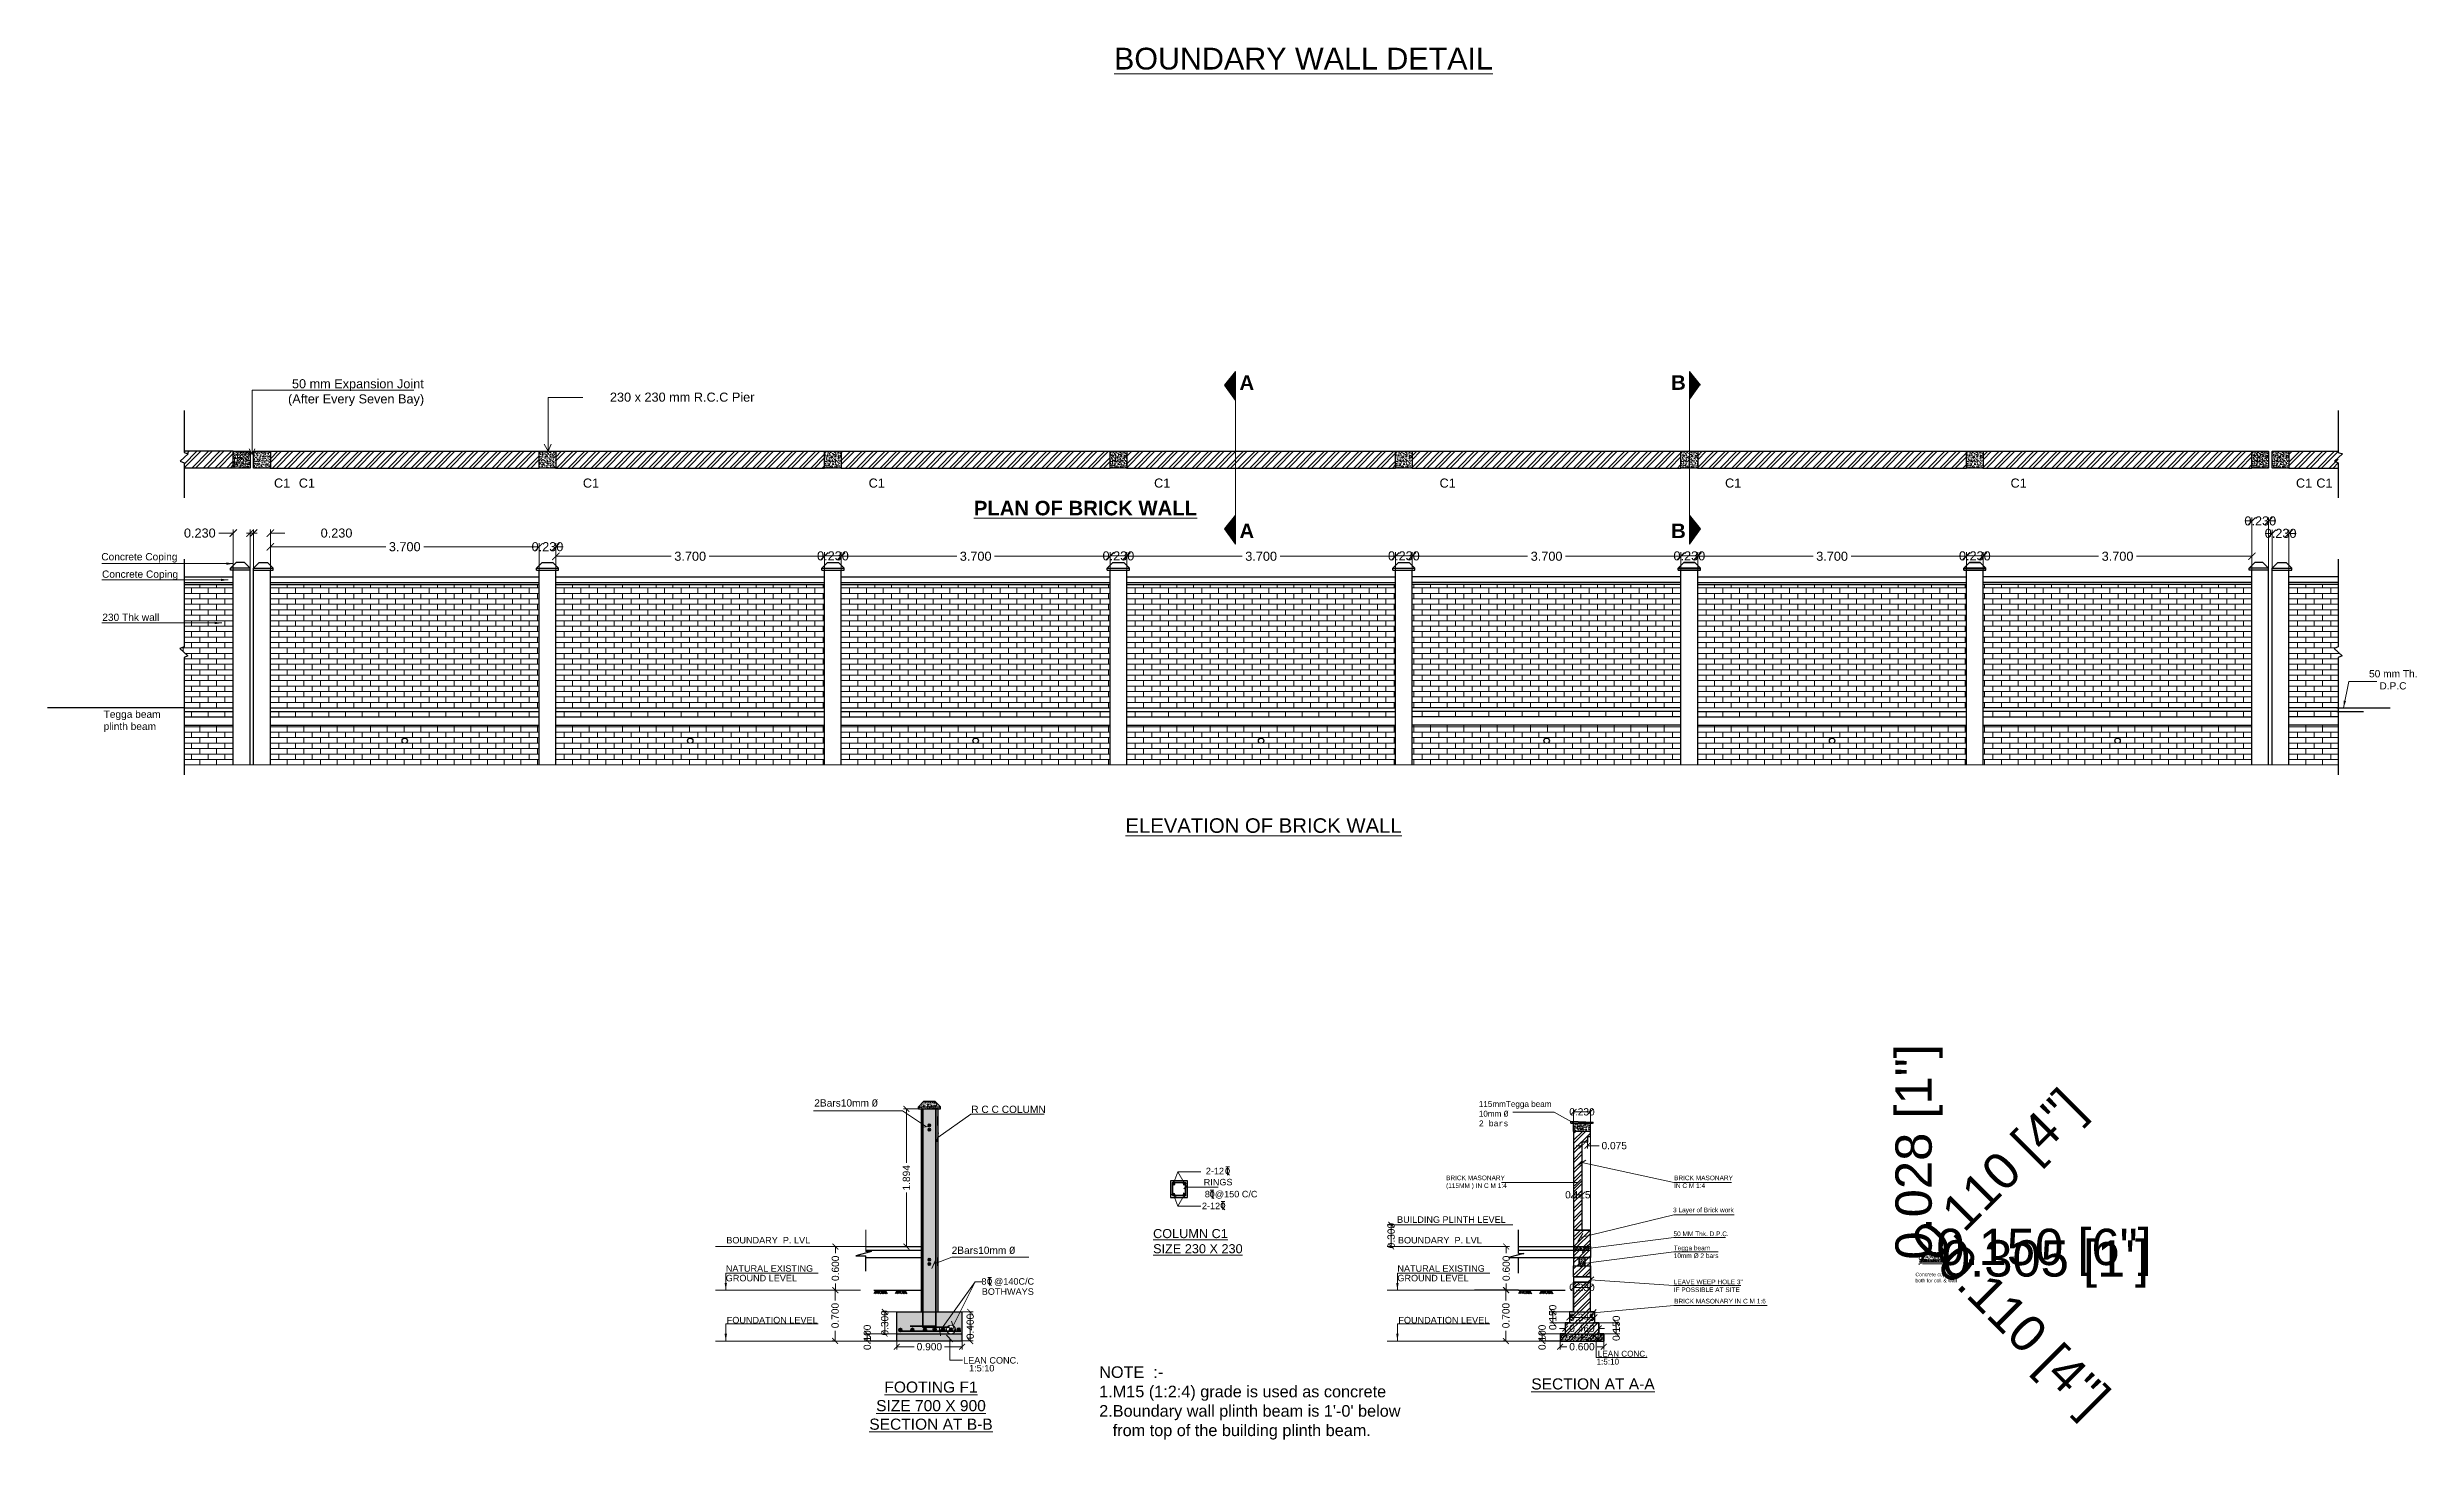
# Model space of a CAD drawing. Header units: millimetres. Extents: x 1898 to 3725, y 783 to 1532.
# Drawn here: x 3007.51 to 3040.13, y 887.09 to 906.25 of the extents above; entities that cross this region are included whole.
import ezdxf
from ezdxf.enums import TextEntityAlignment as Align

# ---------------------------------------------------------------- set-up
doc = ezdxf.new("R2010")
doc.units = ezdxf.units.MM
for name, pattern in [('ACAD_ISO02W100', [15, 12, -3]), ('DASHED', [0.75, 0.5, -0.25]), ('DASHED2', [0.375, 0.25, -0.125])]:
    doc.linetypes.add(name, pattern=pattern)
doc.layers.get('0').update_dxf_attribs({"lineweight": 20})
doc.layers.get('Defpoints').update_dxf_attribs({"lineweight": 15})
doc.layers.add('2 dpc', color=253, linetype='Continuous')
doc.layers.add('Iel-refe', color=50, linetype='Continuous')
for name, color, linetype, lineweight in [('BAR1', 42, 'Continuous', 30), ('brick Hatch', 13, 'Continuous', 13), ('Col-Hatch', 254, 'Continuous', 13), ('DIM', 6, 'Continuous', 18), ('dim.1', 6, 'Continuous', 18), ('dpc', 24, 'Continuous', 30), ('elevation', 1, 'Continuous', 13), ('Hatch', 43, 'Continuous', 13), ('Layer1', 12, 'Continuous', 30), ('TEXT', 7, 'Continuous', 15), ('Wall', 7, 'Continuous', 30), ('Window-Wall', 7, 'Continuous', 18)]:
    doc.layers.add(name, color=color, linetype=linetype, lineweight=lineweight)
doc.styles.add('ARIAL', font='arial.ttf')
doc.styles.add('DIM', font='arial.ttf', dxfattribs={"height": 0.5})
doc.styles.add('dim-stylus bt', font='arial.ttf')
doc.styles.add('L120', font='arial.ttf', dxfattribs={"height": 0.6})
doc.styles.get("Standard").update_dxf_attribs({"font": 'arial.ttf', "height": 0.2})
doc.styles.add('Tabrej', font='arial.ttf')
doc.dimstyles.new('AA1', dxfattribs={"dimtxt": 80, "dimasz": 80, "dimexe": 0.18, "dimexo": 40, "dimgap": 20, "dimtad": 1, "dimdec": 0, "dimzin": 0, "dimdsep": 46, "dimtxsty": 'Standard', "dimblk": 'OBLIQUE', "dimcen": 0.09, "dimclrd": 256, "dimclre": 256, "dimadec": 0, "dimazin": 0, "dimtfac": 1, "dimtdec": 0, "dimtofl": 0, "dimtmove": 2, "dimatfit": 3, "dimldrblk": 'OBLIQUE', "dimfxl": 0, "dimtolj": 1, "dimtzin": 0, "dimlwd": -1, "dimlwe": -1, "dimarcsym": 0})
doc.dimstyles.new('DIM', dxfattribs={"dimtxt": 0.5, "dimasz": 0.5, "dimexe": 0.02, "dimexo": 0, "dimgap": 0.1, "dimtad": 0, "dimdec": 3, "dimzin": 0, "dimdsep": 46, "dimtxsty": 'DIM', "dimcen": 0, "dimclrd": 251, "dimclre": 256, "dimclrt": 7, "dimadec": 0, "dimazin": 0, "dimtfac": 1, "dimtdec": 3, "dimtofl": 0, "dimtmove": 0, "dimatfit": 3, "dimfxl": 0, "dimtolj": 1, "dimtzin": 0, "dimlwd": -1, "dimlwe": -1, "dimarcsym": 0})
doc.dimstyles.new('DIMEN', dxfattribs={"dimtxt": 0.3, "dimasz": 0.25, "dimexe": 0.18, "dimexo": 0.0625, "dimgap": 0.09, "dimtad": 0, "dimdec": 3, "dimzin": 0, "dimdsep": 46, "dimtxsty": 'Tabrej', "dimcen": 0, "dimclrd": 256, "dimclre": 256, "dimclrt": 7, "dimadec": 0, "dimazin": 0, "dimtfac": 1, "dimtdec": 3, "dimtofl": 0, "dimtmove": 0, "dimatfit": 1, "dimfxl": 0, "dimtolj": 1, "dimtzin": 0, "dimlwd": -1, "dimlwe": -1, "dimarcsym": 0})
pattern_1 = [(45, (2230.92793, 1397.70695), (-0.079549513, 0.079549513), []), (45, (2230.98096, 1397.70695), (-0.079549513, 0.079549513), [])]
pattern_2 = [(45, (2241.34117, 1566.81207), (-0.079549513, 0.079549513), []), (45, (2241.3942, 1566.81207), (-0.079549513, 0.079549513), [])]
pattern_3 = [(50, (543.74294, 2514.279355), (0.0546554007, -0.00478172566), [0.005715, -0.062865]), (355, (543.74294, 2514.279355), (-0.0105728478, 0.0573169929), [0.004572, -0.050292]), (100.451, (543.747494, 2514.278957), (0.0440827505, 0.05253500635), [0.004857, -0.053427]), (46.1842, (543.74294, 2514.294595), (0.0813237123, -0.0126126984), [0.0085725, -0.0942975]), (96.6356, (543.749716, 2514.29354), (0.0712212703, 0.0742276668), [0.0072855, -0.0801405]), (351.184, (543.74294, 2514.294595), (0.0712213818, 0.0742275354), [0.006858, -0.075438]), (21, (543.75056, 2514.290785), (0.04548446395, -0.03067965556), [0.005715, -0.062865]), (326, (543.75056, 2514.290785), (0.0185406085, 0.0552563898), [0.004572, -0.050292]), (71.4514, (543.75435, 2514.28823), (0.0640249472, 0.0245768573), [0.004857, -0.053427]), (37.5, (543.742939, 2514.279355), (0.00092658098, 0.02536651166), [0, -0.0496824, 0, -0.051054, 0, -0.0504825]), (7.5, (543.74294, 2514.279355), (0.02004589875, 0.03005417245), [0, -0.0291084, 0, -0.0485394, 0, -0.0192405]), (327.5, (543.725946, 2514.279355), (0.04067717855, -0.0017186232), [0, -0.01905, 0, -0.059436, 0, -0.078867]), (317.5, (543.718326, 2514.279355), (0.0444387544, 0.0076279473), [0, -0.024765, 0, -0.0394716, 0, -0.056007])]
pattern_4 = [(45, (2249.20117, 1566.81207), (-0.079549513, 0.079549513), []), (45, (2249.2542, 1566.81207), (-0.079549513, 0.079549513), [])]

msp = doc.modelspace()

# ---------------------------------------------------------------- texts
at = {"layer": 'TEXT', "style": 'ARIAL'}
for s, height, p in [('2-12', 0.0896, (3023.585, 890.7889)), ('RINGS', 0.0896, (3023.6288, 890.6355)), ('8  @150 C/C', 0.0896, (3023.8079, 890.464)), ('2-12', 0.0896, (3023.5309, 890.3082)), (' BUILDING PLINTH LEVEL', 0.0896, (3026.8228, 890.1195)), ('BOUNDARY  P. LVL', 0.0896, (3017.4354, 889.8362)), ('BOUNDARY  P. LVL', 0.0896, (3026.6816, 889.8362)), ('NATURAL EXISTING', 0.0896, (3017.4525, 889.447)), ('NATURAL EXISTING', 0.0896, (3026.6987, 889.447)), ('GROUND LEVEL', 0.0896, (3017.3411, 889.3149)), ('8   @140C/C', 0.0896, (3020.7331, 889.2623)), ('BOTHWAYS', 0.0896, (3020.7331, 889.1293)), ('GROUND LEVEL', 0.0896, (3026.5873, 889.3149)), ('FOUNDATION LEVEL', 0.0896, (3017.4898, 888.7362)), ('FOUNDATION LEVEL', 0.0896, (3026.736, 888.7362)), (' LEAN CONC.', 0.0896, (3020.4835, 888.1828)), (' 1:5:10', 0.08, (3028.9784, 888.1651)), (' LEAN CONC.', 0.08, (3029.1821, 888.2743)), (' 1:5:10', 0.0896, (3020.3572, 888.0745))]:
    msp.add_text(s, height=height, dxfattribs=at).set_placement(p, align=Align.MIDDLE)
at = {"layer": 'TEXT', "ltscale": 0.05, "insert": (3022.1956, 906.2469), "char_height": 0.3, "width": 8.112984, "attachment_point": 1, "style": 'L120'}
msp.add_mtext('{\\fArial|b0|i0|c0|p34;\\LBOUNDARY WALL DETAIL}', dxfattribs=at)
at = {"layer": 'TEXT'}
for s, insert, char_height, width, attachment_point, style in [('            50 mm Expansion Joint\\P           (After Every Seven Bay)', (3011.4948, 901.4996), 0.125, 4.754108, 5, 'dim-stylus bt'), ('{\\fArial|b1|i0|c0|p34;A}', (3024.0239, 901.6386), 0.2, 8.25366, 5, 'dim-stylus bt'), ('{\\fArial|b1|i0|c0|p34;B}', (3029.9662, 901.6386), 0.2, 8.25366, 5, 'dim-stylus bt'), ('            230 x 230 mm R.C.C Pier', (3015.9596, 901.4374), 0.125, 5.454108, 5, 'dim-stylus bt'), ('C1', (3010.7428, 900.2548), 0.125, 1.393883, 5, 'dim-stylus bt'), ('C1', (3011.0844, 900.2548), 0.125, 1.393883, 5, 'dim-stylus bt'), ('C1', (3014.9954, 900.2548), 0.125, 1.393883, 5, 'dim-stylus bt'), ('C1', (3018.929, 900.2548), 0.125, 1.393883, 5, 'dim-stylus bt'), ('C1', (3022.859, 900.2548), 0.125, 1.393883, 5, 'dim-stylus bt'), ('C1', (3026.789, 900.2548), 0.125, 1.393883, 5, 'dim-stylus bt'), ('C1', (3030.719, 900.2548), 0.125, 1.393883, 5, 'dim-stylus bt'), ('C1', (3034.649, 900.2548), 0.125, 1.393883, 5, 'dim-stylus bt'), ('C1', (3034.649, 900.2548), 0.125, 1.393883, 5, 'dim-stylus bt'), ('C1', (3038.579, 900.2548), 0.125, 1.393883, 5, 'dim-stylus bt'), ('C1', (3038.859, 900.2548), 0.125, 1.393883, 5, 'dim-stylus bt'), ('{\\fArial|b1|i0|c0|p34;\\LPLAN OF BRICK WALL}', (3021.8022, 899.9101), 0.2, 8.25366, 5, 'dim-stylus bt'), ('{\\fArial|b1|i0|c0|p34;A}', (3024.0239, 899.5979), 0.2, 8.25366, 5, 'dim-stylus bt'), ('{\\fArial|b1|i0|c0|p34;B}', (3029.9662, 899.5979), 0.2, 8.25366, 5, 'dim-stylus bt'), ('Concrete Coping', (3008.2538, 899.2921), 0.1, 4.202516, 1, 'DIM'), ('Concrete Coping', (3008.2636, 899.0524), 0.1, 4.202516, 1, 'DIM'), (' {\\H0.8x;    50 mm Th.\\P     D.P.C\\P} ', (3039.7052, 897.452), 0.125, 1.393883, 5, 'dim-stylus bt'), ('Tegga beam \\Pplinth beam', (3008.2855, 897.1248), 0.1, 4.202516, 1, 'DIM'), ('115mmTegga beam \\P10mm {\\fLucida Console|b0|i0|c0|p49;Ø \\P2 bars}', (3027.218, 891.7505), 0.08, 4.202516, 1, 'ARIAL'), ('{\\H0.8x;R C C COLUMN}', (3020.2304, 891.6363), 0.125, 1.387634, 4, 'dim-stylus bt'), ('{\\H0.8x;BRICK MASONARY \\P(115MM ) IN C M 1:4}', (3026.7672, 890.6309), 0.08, 1.387634, 4, 'ARIAL'), ('{\\H0.8x;BRICK MASONARY\\PIN C M 1:4}', (3029.9062, 890.6395), 0.08, 1.387634, 4, 'ARIAL'), ('{\\H0.8x;3 Layer of Brick work}  ', (3029.8921, 890.2424), 0.08, 1.387634, 4, 'ARIAL'), ('{\\LCOLUMN C1\\PSIZE 230 X 230}', (3022.7335, 889.8221), 0.125, 1.387634, 4, 'dim-stylus bt'), ('{\\H0.8x;50 MM Thk. D.P.C.}  ', (3029.8979, 889.9234), 0.08, 1.387634, 4, 'ARIAL'), ('Tegga beam \\P10mm Ø 2 bars', (3029.9011, 889.6746), 0.064, 1.387634, 4, 'ARIAL'), ('{\\H0.8x;LEAVE WEEP HOLE 3"\\PIF POSSIBLE AT SITE}', (3029.9011, 889.2079), 0.08, 1.387634, 4, 'ARIAL'), ('Concrete coping\\Pboth for col. & wall', (3033.2284, 889.3895), 0.05, 4.202516, 1, 'DIM'), ('{\\H0.8x;BRICK MASONARY IN C M 1:6}', (3029.907, 888.997), 0.08, 1.387634, 4, 'ARIAL'), ('{\\LFOOTING F1\\PSIZE 700 X 900\\PSECTION AT B-B}', (3019.6761, 887.5582), 0.153069, 6.316894, 5, 'dim-stylus bt'), ("                NOTE  :-\\P                1.M15 (1:2:4) grade is used as concrete \\P                2.Boundary wall plinth beam is 1'-0' below        \\P                   from top of the building plinth beam.", (3020.9981, 888.1004), 0.16, 12.191001, 1, 'DIM'), ('{\\LSECTION AT A-A}', (3028.7896, 887.8571), 0.153069, 6.316894, 5, 'dim-stylus bt')]:
    msp.add_mtext(s, dxfattribs=dict(at, insert=insert, char_height=char_height, width=width, attachment_point=attachment_point, style=style))
at = {"layer": 'TEXT', "width": 4.202516, "attachment_point": 1}
for s, insert, char_height in [('{\\fArial|b0|i0|c0|p34;230 Thk wall}', (3008.2673, 898.4587), 0.1), ('{\\fArial|b0|i0|c0|p34;\\LELEVATION OF BRICK WALL}', (3022.3527, 895.6423), 0.2), ('\\P\\P{\\fArial|b0|i0|c0|p34; 2Bars10mm} {\\fLucida Console|b0|i0|c0|p49;Ø }', (3018.0301, 892.1085), 0.1), ('\\P\\P{\\fLucida Console|b0|i0|c0|p49; \\fArial|b0|i0|c0|p34;2Bars10mm} {\\fLucida Console|b0|i0|c0|p49;Ø }', (3019.8757, 890.0805), 0.1)]:
    msp.add_mtext(s, dxfattribs=dict(at, insert=insert, char_height=char_height))

# ---------------------------------------------------------------- blocks, each defined once
blk = doc.blocks.new('ghg')
at = {"layer": 'Wall'}
for p, q in [((3612738, 944624), (3612816, 944702)), ((3613006, 944624), (3612738, 944624)), ((3612738, 944597), (3612738, 944624)), ((3613006, 944597), (3612738, 944597)), ((3612776, 942577), (3612776, 944597)), ((3612928, 944702), (3612816, 944702)), ((3613006, 944624), (3612928, 944702)), ((3613006, 942577), (3613006, 944625)), ((3613056, 944624), (3613133, 944702)), ((3613056, 942577), (3613056, 944625)), ((3613056, 944624), (3613323, 944624)), ((3613056, 944597), (3613323, 944597)), ((3613133, 944702), (3613246, 944702)), ((3613323, 944624), (3613246, 944702)), ((3613286, 942577), (3613286, 944597)), ((3613323, 944597), (3613323, 944624))]:
    blk.add_line(p, q, dxfattribs=at)
blk = doc.blocks.new('_ArchTick')
at = {"color": 0, "const_width": 0.15}
blk.add_lwpolyline([(-0.5, -0.5), (0.5, 0.5)], dxfattribs=at)
blk = doc.blocks.new('*D337')
at = {"layer": 'Defpoints', "color": 0, "lineweight": 15, "transparency": 16777216}
for p in [(3014.511, 899.379), (3014.281, 898.967), (3014.511, 898.967)]:
    blk.add_point(p, dxfattribs=at)
at = {"layer": 'DIM', "transparency": 16777216}
for p, q in [((3014.281, 899.379), (3014.181, 899.379)), ((3014.281, 898.972), (3014.281, 899.429)), ((3014.511, 898.972), (3014.511, 899.429)), ((3014.511, 899.379), (3014.611, 899.379))]:
    blk.add_line(p, q, dxfattribs=at)
at = {"layer": 'DIM', "transparency": 16777216, "xscale": 0.1, "yscale": 0.1, "zscale": 0.1}
blk.add_blockref('_ArchTick', (3014.281, 899.379), dxfattribs=at)
at = {"layer": 'DIM', "transparency": 16777216, "xscale": 0.1, "yscale": 0.1, "zscale": 0.1, "rotation": 180}
blk.add_blockref('_ArchTick', (3014.511, 899.379), dxfattribs=at)
at = {"layer": 'DIM', "color": 7, "transparency": 16777216, "insert": (3014.396, 899.379), "char_height": 0.125, "attachment_point": 5, "style": 'Tabrej'}
blk.add_mtext('\\A1;0.230', dxfattribs=at)
blk = doc.blocks.new('*D338')
at = {"layer": 'Defpoints', "color": 0, "lineweight": 15, "transparency": 16777216}
for p in [(3018.211, 899.248), (3014.511, 898.967), (3018.211, 898.967)]:
    blk.add_point(p, dxfattribs=at)
at = {"layer": 'DIM', "transparency": 16777216}
for p, q in [((3014.511, 898.972), (3014.511, 899.298)), ((3014.511, 899.248), (3016.1, 899.248)), ((3018.211, 899.248), (3016.622, 899.248)), ((3018.211, 898.972), (3018.211, 899.298))]:
    blk.add_line(p, q, dxfattribs=at)
at = {"layer": 'DIM', "transparency": 16777216, "xscale": 0.1, "yscale": 0.1, "zscale": 0.1, "rotation": 180}
blk.add_blockref('_ArchTick', (3014.511, 899.248), dxfattribs=at)
at = {"layer": 'DIM', "transparency": 16777216, "xscale": 0.1, "yscale": 0.1, "zscale": 0.1}
blk.add_blockref('_ArchTick', (3018.211, 899.248), dxfattribs=at)
at = {"layer": 'DIM', "color": 7, "transparency": 16777216, "insert": (3016.361, 899.248), "char_height": 0.125, "attachment_point": 5, "style": 'Tabrej'}
blk.add_mtext('\\A1;3.700', dxfattribs=at)
blk = doc.blocks.new('*D339')
at = {"layer": 'Defpoints', "color": 0, "lineweight": 15, "transparency": 16777216}
for p in [(3018.441, 899.253), (3018.211, 898.967), (3018.441, 898.967)]:
    blk.add_point(p, dxfattribs=at)
at = {"layer": 'DIM', "transparency": 16777216}
for p, q in [((3018.211, 898.972), (3018.211, 899.303)), ((3018.211, 899.253), (3018.441, 899.253)), ((3018.441, 898.972), (3018.441, 899.303))]:
    blk.add_line(p, q, dxfattribs=at)
at = {"layer": 'DIM', "transparency": 16777216, "xscale": 0.1, "yscale": 0.1, "zscale": 0.1, "rotation": 180}
blk.add_blockref('_ArchTick', (3018.211, 899.253), dxfattribs=at)
at = {"layer": 'DIM', "transparency": 16777216, "xscale": 0.1, "yscale": 0.1, "zscale": 0.1}
blk.add_blockref('_ArchTick', (3018.441, 899.253), dxfattribs=at)
at = {"layer": 'DIM', "color": 7, "transparency": 16777216, "insert": (3018.326, 899.253), "char_height": 0.125, "attachment_point": 5, "style": 'Tabrej'}
blk.add_mtext('\\A1;0.230', dxfattribs=at)
blk = doc.blocks.new('*D340')
at = {"layer": 'Defpoints', "color": 0, "lineweight": 15, "transparency": 16777216}
for p in [(3022.141, 899.248), (3018.441, 898.967), (3022.141, 898.967)]:
    blk.add_point(p, dxfattribs=at)
at = {"layer": 'DIM', "transparency": 16777216}
for p, q in [((3018.441, 898.972), (3018.441, 899.298)), ((3018.441, 899.248), (3020.03, 899.248)), ((3022.141, 899.248), (3020.552, 899.248)), ((3022.141, 898.972), (3022.141, 899.298))]:
    blk.add_line(p, q, dxfattribs=at)
at = {"layer": 'DIM', "transparency": 16777216, "xscale": 0.1, "yscale": 0.1, "zscale": 0.1, "rotation": 180}
blk.add_blockref('_ArchTick', (3018.441, 899.248), dxfattribs=at)
at = {"layer": 'DIM', "transparency": 16777216, "xscale": 0.1, "yscale": 0.1, "zscale": 0.1}
blk.add_blockref('_ArchTick', (3022.141, 899.248), dxfattribs=at)
at = {"layer": 'DIM', "color": 7, "transparency": 16777216, "insert": (3020.291, 899.248), "char_height": 0.125, "attachment_point": 5, "style": 'Tabrej'}
blk.add_mtext('\\A1;3.700', dxfattribs=at)
blk = doc.blocks.new('*D341')
at = {"layer": 'Defpoints', "color": 0, "lineweight": 15, "transparency": 16777216}
for p in [(3022.371, 899.253), (3022.141, 898.967), (3022.371, 898.967)]:
    blk.add_point(p, dxfattribs=at)
at = {"layer": 'DIM', "transparency": 16777216}
for p, q in [((3022.141, 898.972), (3022.141, 899.303)), ((3022.141, 899.253), (3022.371, 899.253)), ((3022.371, 898.972), (3022.371, 899.303))]:
    blk.add_line(p, q, dxfattribs=at)
at = {"layer": 'DIM', "transparency": 16777216, "xscale": 0.1, "yscale": 0.1, "zscale": 0.1, "rotation": 180}
blk.add_blockref('_ArchTick', (3022.141, 899.253), dxfattribs=at)
at = {"layer": 'DIM', "transparency": 16777216, "xscale": 0.1, "yscale": 0.1, "zscale": 0.1}
blk.add_blockref('_ArchTick', (3022.371, 899.253), dxfattribs=at)
at = {"layer": 'DIM', "color": 7, "transparency": 16777216, "insert": (3022.256, 899.253), "char_height": 0.125, "attachment_point": 5, "style": 'Tabrej'}
blk.add_mtext('\\A1;0.230', dxfattribs=at)
blk = doc.blocks.new('*D342')
at = {"layer": 'Defpoints', "color": 0, "lineweight": 15, "transparency": 16777216}
for p in [(3026.071, 899.248), (3022.371, 898.967), (3026.071, 898.967)]:
    blk.add_point(p, dxfattribs=at)
at = {"layer": 'DIM', "transparency": 16777216}
for p, q in [((3022.371, 898.972), (3022.371, 899.298)), ((3022.371, 899.248), (3023.96, 899.248)), ((3026.071, 899.248), (3024.482, 899.248)), ((3026.071, 898.972), (3026.071, 899.298))]:
    blk.add_line(p, q, dxfattribs=at)
at = {"layer": 'DIM', "transparency": 16777216, "xscale": 0.1, "yscale": 0.1, "zscale": 0.1, "rotation": 180}
blk.add_blockref('_ArchTick', (3022.371, 899.248), dxfattribs=at)
at = {"layer": 'DIM', "transparency": 16777216, "xscale": 0.1, "yscale": 0.1, "zscale": 0.1}
blk.add_blockref('_ArchTick', (3026.071, 899.248), dxfattribs=at)
at = {"layer": 'DIM', "color": 7, "transparency": 16777216, "insert": (3024.221, 899.248), "char_height": 0.125, "attachment_point": 5, "style": 'Tabrej'}
blk.add_mtext('\\A1;3.700', dxfattribs=at)
blk = doc.blocks.new('*D343')
at = {"layer": 'Defpoints', "color": 0, "lineweight": 15, "transparency": 16777216}
for p in [(3026.301, 899.253), (3026.071, 898.967), (3026.301, 898.967)]:
    blk.add_point(p, dxfattribs=at)
at = {"layer": 'DIM', "transparency": 16777216}
for p, q in [((3026.071, 898.972), (3026.071, 899.303)), ((3026.071, 899.253), (3026.301, 899.253)), ((3026.301, 898.972), (3026.301, 899.303))]:
    blk.add_line(p, q, dxfattribs=at)
at = {"layer": 'DIM', "transparency": 16777216, "xscale": 0.1, "yscale": 0.1, "zscale": 0.1, "rotation": 180}
blk.add_blockref('_ArchTick', (3026.071, 899.253), dxfattribs=at)
at = {"layer": 'DIM', "transparency": 16777216, "xscale": 0.1, "yscale": 0.1, "zscale": 0.1}
blk.add_blockref('_ArchTick', (3026.301, 899.253), dxfattribs=at)
at = {"layer": 'DIM', "color": 7, "transparency": 16777216, "insert": (3026.186, 899.253), "char_height": 0.125, "attachment_point": 5, "style": 'Tabrej'}
blk.add_mtext('\\A1;0.230', dxfattribs=at)
blk = doc.blocks.new('*D344')
at = {"layer": 'Defpoints', "color": 0, "lineweight": 15, "transparency": 16777216}
for p in [(3030.001, 899.248), (3026.301, 898.967), (3030.001, 898.967)]:
    blk.add_point(p, dxfattribs=at)
at = {"layer": 'DIM', "transparency": 16777216}
for p, q in [((3026.301, 898.972), (3026.301, 899.298)), ((3026.301, 899.248), (3027.89, 899.248)), ((3030.001, 899.248), (3028.412, 899.248)), ((3030.001, 898.972), (3030.001, 899.298))]:
    blk.add_line(p, q, dxfattribs=at)
at = {"layer": 'DIM', "transparency": 16777216, "xscale": 0.1, "yscale": 0.1, "zscale": 0.1, "rotation": 180}
blk.add_blockref('_ArchTick', (3026.301, 899.248), dxfattribs=at)
at = {"layer": 'DIM', "transparency": 16777216, "xscale": 0.1, "yscale": 0.1, "zscale": 0.1}
blk.add_blockref('_ArchTick', (3030.001, 899.248), dxfattribs=at)
at = {"layer": 'DIM', "color": 7, "transparency": 16777216, "insert": (3028.151, 899.248), "char_height": 0.125, "attachment_point": 5, "style": 'Tabrej'}
blk.add_mtext('\\A1;3.700', dxfattribs=at)
blk = doc.blocks.new('*D345')
at = {"layer": 'Defpoints', "color": 0, "lineweight": 15, "transparency": 16777216}
for p in [(3030.231, 899.253), (3030.001, 898.967), (3030.231, 898.967)]:
    blk.add_point(p, dxfattribs=at)
at = {"layer": 'DIM', "transparency": 16777216}
for p, q in [((3030.001, 898.972), (3030.001, 899.303)), ((3030.001, 899.253), (3030.231, 899.253)), ((3030.231, 898.972), (3030.231, 899.303))]:
    blk.add_line(p, q, dxfattribs=at)
at = {"layer": 'DIM', "transparency": 16777216, "xscale": 0.1, "yscale": 0.1, "zscale": 0.1, "rotation": 180}
blk.add_blockref('_ArchTick', (3030.001, 899.253), dxfattribs=at)
at = {"layer": 'DIM', "transparency": 16777216, "xscale": 0.1, "yscale": 0.1, "zscale": 0.1}
blk.add_blockref('_ArchTick', (3030.231, 899.253), dxfattribs=at)
at = {"layer": 'DIM', "color": 7, "transparency": 16777216, "insert": (3030.116, 899.253), "char_height": 0.125, "attachment_point": 5, "style": 'Tabrej'}
blk.add_mtext('\\A1;0.230', dxfattribs=at)
blk = doc.blocks.new('*D346')
at = {"layer": 'Defpoints', "color": 0, "lineweight": 15, "transparency": 16777216}
for p in [(3033.931, 899.248), (3030.231, 898.967), (3033.931, 898.967)]:
    blk.add_point(p, dxfattribs=at)
at = {"layer": 'DIM', "transparency": 16777216}
for p, q in [((3030.231, 898.972), (3030.231, 899.298)), ((3030.231, 899.248), (3031.82, 899.248)), ((3033.931, 899.248), (3032.342, 899.248)), ((3033.931, 898.972), (3033.931, 899.298))]:
    blk.add_line(p, q, dxfattribs=at)
at = {"layer": 'DIM', "transparency": 16777216, "xscale": 0.1, "yscale": 0.1, "zscale": 0.1, "rotation": 180}
blk.add_blockref('_ArchTick', (3030.231, 899.248), dxfattribs=at)
at = {"layer": 'DIM', "transparency": 16777216, "xscale": 0.1, "yscale": 0.1, "zscale": 0.1}
blk.add_blockref('_ArchTick', (3033.931, 899.248), dxfattribs=at)
at = {"layer": 'DIM', "color": 7, "transparency": 16777216, "insert": (3032.081, 899.248), "char_height": 0.125, "attachment_point": 5, "style": 'Tabrej'}
blk.add_mtext('\\A1;3.700', dxfattribs=at)
blk = doc.blocks.new('*D347')
at = {"layer": 'Defpoints', "color": 0, "lineweight": 15, "transparency": 16777216}
for p in [(3034.161, 899.253), (3033.931, 898.967), (3034.161, 898.967)]:
    blk.add_point(p, dxfattribs=at)
at = {"layer": 'DIM', "transparency": 16777216}
for p, q in [((3033.931, 898.972), (3033.931, 899.303)), ((3033.931, 899.253), (3034.161, 899.253)), ((3034.161, 898.972), (3034.161, 899.303))]:
    blk.add_line(p, q, dxfattribs=at)
at = {"layer": 'DIM', "transparency": 16777216, "xscale": 0.1, "yscale": 0.1, "zscale": 0.1, "rotation": 180}
blk.add_blockref('_ArchTick', (3033.931, 899.253), dxfattribs=at)
at = {"layer": 'DIM', "transparency": 16777216, "xscale": 0.1, "yscale": 0.1, "zscale": 0.1}
blk.add_blockref('_ArchTick', (3034.161, 899.253), dxfattribs=at)
at = {"layer": 'DIM', "color": 7, "transparency": 16777216, "insert": (3034.046, 899.253), "char_height": 0.125, "attachment_point": 5, "style": 'Tabrej'}
blk.add_mtext('\\A1;0.230', dxfattribs=at)
blk = doc.blocks.new('*D348')
at = {"layer": 'Defpoints', "color": 0, "lineweight": 15, "transparency": 16777216}
for p in [(3037.861, 899.248), (3034.161, 898.967), (3037.861, 898.967)]:
    blk.add_point(p, dxfattribs=at)
at = {"layer": 'DIM', "transparency": 16777216}
for p, q in [((3034.161, 898.972), (3034.161, 899.298)), ((3034.161, 899.248), (3035.75, 899.248)), ((3037.861, 899.248), (3036.272, 899.248)), ((3037.861, 898.972), (3037.861, 899.298))]:
    blk.add_line(p, q, dxfattribs=at)
at = {"layer": 'DIM', "transparency": 16777216, "xscale": 0.1, "yscale": 0.1, "zscale": 0.1, "rotation": 180}
blk.add_blockref('_ArchTick', (3034.161, 899.248), dxfattribs=at)
at = {"layer": 'DIM', "transparency": 16777216, "xscale": 0.1, "yscale": 0.1, "zscale": 0.1}
blk.add_blockref('_ArchTick', (3037.861, 899.248), dxfattribs=at)
at = {"layer": 'DIM', "color": 7, "transparency": 16777216, "insert": (3036.011, 899.248), "char_height": 0.125, "attachment_point": 5, "style": 'Tabrej'}
blk.add_mtext('\\A1;3.700', dxfattribs=at)
blk = doc.blocks.new('*D349')
at = {"layer": 'Defpoints', "color": 0, "lineweight": 15, "transparency": 16777216}
for p in [(3038.091, 899.734), (3037.861, 898.967), (3038.091, 898.967)]:
    blk.add_point(p, dxfattribs=at)
at = {"layer": 'DIM', "transparency": 16777216}
for p, q in [((3037.861, 899.734), (3037.761, 899.734)), ((3037.861, 898.972), (3037.861, 899.784)), ((3038.091, 898.972), (3038.091, 899.784)), ((3038.091, 899.734), (3038.191, 899.734))]:
    blk.add_line(p, q, dxfattribs=at)
at = {"layer": 'DIM', "transparency": 16777216, "xscale": 0.1, "yscale": 0.1, "zscale": 0.1}
blk.add_blockref('_ArchTick', (3037.861, 899.734), dxfattribs=at)
at = {"layer": 'DIM', "transparency": 16777216, "xscale": 0.1, "yscale": 0.1, "zscale": 0.1, "rotation": 180}
blk.add_blockref('_ArchTick', (3038.091, 899.734), dxfattribs=at)
at = {"layer": 'DIM', "color": 7, "transparency": 16777216, "insert": (3037.976, 899.734), "char_height": 0.125, "attachment_point": 5, "style": 'Tabrej'}
blk.add_mtext('\\A1;0.230', dxfattribs=at)
blk = doc.blocks.new('*D350')
at = {"layer": 'Defpoints', "color": 0, "lineweight": 15, "transparency": 16777216}
for p in [(3038.371, 899.563), (3038.141, 898.967), (3038.371, 898.967)]:
    blk.add_point(p, dxfattribs=at)
at = {"layer": 'DIM', "transparency": 16777216}
for p, q in [((3038.141, 898.972), (3038.141, 899.613)), ((3038.371, 898.972), (3038.371, 899.613)), ((3038.141, 899.563), (3038.041, 899.563)), ((3038.371, 899.563), (3038.471, 899.563))]:
    blk.add_line(p, q, dxfattribs=at)
at = {"layer": 'DIM', "transparency": 16777216, "xscale": 0.1, "yscale": 0.1, "zscale": 0.1}
blk.add_blockref('_ArchTick', (3038.141, 899.563), dxfattribs=at)
at = {"layer": 'DIM', "transparency": 16777216, "xscale": 0.1, "yscale": 0.1, "zscale": 0.1, "rotation": 180}
blk.add_blockref('_ArchTick', (3038.371, 899.563), dxfattribs=at)
at = {"layer": 'DIM', "color": 7, "transparency": 16777216, "insert": (3038.256, 899.563), "char_height": 0.125, "attachment_point": 5, "style": 'Tabrej'}
blk.add_mtext('\\A1;0.230', dxfattribs=at)
blk = doc.blocks.new('*D351')
at = {"layer": 'Defpoints', "color": 0, "lineweight": 15, "transparency": 16777216}
for p in [(3010.581, 899.567), (3010.351, 898.967), (3010.581, 898.967)]:
    blk.add_point(p, dxfattribs=at)
at = {"layer": 'DIM', "transparency": 16777216}
for p, q in [((3010.351, 899.567), (3010.251, 899.567)), ((3010.351, 898.972), (3010.351, 899.617)), ((3010.581, 898.972), (3010.581, 899.617)), ((3010.581, 899.567), (3010.781, 899.567))]:
    blk.add_line(p, q, dxfattribs=at)
at = {"layer": 'DIM', "transparency": 16777216, "xscale": 0.1, "yscale": 0.1, "zscale": 0.1}
blk.add_blockref('_ArchTick', (3010.351, 899.567), dxfattribs=at)
at = {"layer": 'DIM', "transparency": 16777216, "xscale": 0.1, "yscale": 0.1, "zscale": 0.1, "rotation": 180}
blk.add_blockref('_ArchTick', (3010.581, 899.567), dxfattribs=at)
at = {"layer": 'DIM', "color": 7, "transparency": 16777216, "insert": (3011.492, 899.567), "char_height": 0.125, "attachment_point": 5, "style": 'Tabrej'}
blk.add_mtext('\\A1;0.230', dxfattribs=at)
blk = doc.blocks.new('*D352')
at = {"layer": 'Defpoints', "color": 0, "lineweight": 15, "transparency": 16777216}
for p in [(3010.301, 899.567), (3010.071, 898.967), (3010.301, 898.967)]:
    blk.add_point(p, dxfattribs=at)
at = {"layer": 'DIM', "transparency": 16777216}
for p, q in [((3010.071, 899.567), (3009.871, 899.567)), ((3010.071, 898.972), (3010.071, 899.617)), ((3010.301, 898.972), (3010.301, 899.617)), ((3010.301, 899.567), (3010.401, 899.567))]:
    blk.add_line(p, q, dxfattribs=at)
at = {"layer": 'DIM', "transparency": 16777216, "xscale": 0.1, "yscale": 0.1, "zscale": 0.1}
blk.add_blockref('_ArchTick', (3010.071, 899.567), dxfattribs=at)
at = {"layer": 'DIM', "transparency": 16777216, "xscale": 0.1, "yscale": 0.1, "zscale": 0.1, "rotation": 180}
blk.add_blockref('_ArchTick', (3010.301, 899.567), dxfattribs=at)
at = {"layer": 'DIM', "color": 7, "transparency": 16777216, "insert": (3009.61, 899.567), "char_height": 0.125, "attachment_point": 5, "style": 'Tabrej'}
blk.add_mtext('\\A1;0.230', dxfattribs=at)
blk = doc.blocks.new('*D353')
at = {"layer": 'Defpoints', "color": 0, "lineweight": 15, "transparency": 16777216}
for p in [(3019.204, 888.449), (3020.104, 888.449), (3020.104, 888.37)]:
    blk.add_point(p, dxfattribs=at)
at = {"layer": 'DIM', "transparency": 16777216}
for p, q in [((3019.204, 888.445), (3019.204, 888.33)), ((3019.204, 888.37), (3019.446, 888.37)), ((3020.104, 888.37), (3019.863, 888.37)), ((3020.104, 888.445), (3020.104, 888.33))]:
    blk.add_line(p, q, dxfattribs=at)
at = {"layer": 'DIM', "transparency": 16777216, "xscale": 0.08000000000000002, "yscale": 0.08000000000000002, "zscale": 0.08000000000000002, "rotation": 180}
blk.add_blockref('_ArchTick', (3019.204, 888.37), dxfattribs=at)
at = {"layer": 'DIM', "transparency": 16777216, "xscale": 0.08000000000000002, "yscale": 0.08000000000000002, "zscale": 0.08000000000000002}
blk.add_blockref('_ArchTick', (3020.104, 888.37), dxfattribs=at)
at = {"layer": 'DIM', "color": 7, "transparency": 16777216, "insert": (3019.654, 888.37), "char_height": 0.1, "attachment_point": 5, "style": 'Tabrej'}
blk.add_mtext('\\A1;0.900', dxfattribs=at)
blk = doc.blocks.new('*D354')
at = {"layer": 'Defpoints', "color": 0, "lineweight": 15, "transparency": 16777216}
for p in [(3018.799, 888.549), (3019.204, 888.549), (3019.204, 888.449)]:
    blk.add_point(p, dxfattribs=at)
at = {"layer": 'DIM', "transparency": 16777216}
for p, q in [((3019.2, 888.549), (3018.759, 888.549)), ((3018.799, 888.449), (3018.799, 888.549)), ((3019.2, 888.449), (3018.759, 888.449))]:
    blk.add_line(p, q, dxfattribs=at)
at = {"layer": 'DIM', "transparency": 16777216, "xscale": 0.08000000000000002, "yscale": 0.08000000000000002, "zscale": 0.08000000000000002}
for p, rotation in [((3018.799, 888.549), 90), ((3018.799, 888.449), 270)]:
    blk.add_blockref('_ArchTick', p, dxfattribs=dict(at, rotation=rotation))
at = {"layer": 'DIM', "color": 7, "transparency": 16777216, "insert": (3018.799, 888.499), "char_height": 0.1, "attachment_point": 5, "rotation": 90, "style": 'Tabrej'}
blk.add_mtext('\\A1;0.100', dxfattribs=at)
blk = doc.blocks.new('*D355')
at = {"layer": 'Defpoints', "color": 0, "lineweight": 15, "transparency": 16777216}
for p in [(3019.039, 888.849), (3019.204, 888.849), (3019.204, 888.549)]:
    blk.add_point(p, dxfattribs=at)
at = {"layer": 'DIM', "transparency": 16777216}
for p, q in [((3019.2, 888.849), (3018.999, 888.849)), ((3019.039, 888.549), (3019.039, 888.849)), ((3019.2, 888.549), (3018.999, 888.549))]:
    blk.add_line(p, q, dxfattribs=at)
at = {"layer": 'DIM', "transparency": 16777216, "xscale": 0.08000000000000002, "yscale": 0.08000000000000002, "zscale": 0.08000000000000002}
for p, rotation in [((3019.039, 888.849), 90), ((3019.039, 888.549), 270)]:
    blk.add_blockref('_ArchTick', p, dxfattribs=dict(at, rotation=rotation))
at = {"layer": 'DIM', "color": 7, "transparency": 16777216, "insert": (3019.039, 888.699), "char_height": 0.1, "attachment_point": 5, "rotation": 90, "style": 'Tabrej'}
blk.add_mtext('\\A1;0.300', dxfattribs=at)
blk = doc.blocks.new('*D356')
at = {"layer": 'Defpoints', "color": 0, "lineweight": 15, "transparency": 16777216}
for p in [(3018.356, 889.149), (3018.356, 889.149), (3018.356, 888.449)]:
    blk.add_point(p, dxfattribs=at)
at = {"layer": 'DIM', "transparency": 16777216}
for p, q in [((3018.352, 889.149), (3018.316, 889.149)), ((3018.356, 889.149), (3018.356, 889.007)), ((3018.356, 888.449), (3018.356, 888.59)), ((3018.352, 888.449), (3018.316, 888.449))]:
    blk.add_line(p, q, dxfattribs=at)
at = {"layer": 'DIM', "transparency": 16777216, "xscale": 0.08000000000000002, "yscale": 0.08000000000000002, "zscale": 0.08000000000000002}
for p, rotation in [((3018.356, 889.149), 90), ((3018.356, 888.449), 270)]:
    blk.add_blockref('_ArchTick', p, dxfattribs=dict(at, rotation=rotation))
at = {"layer": 'DIM', "color": 7, "transparency": 16777216, "insert": (3018.356, 888.799), "char_height": 0.1, "attachment_point": 5, "rotation": 90, "style": 'Tabrej'}
blk.add_mtext('\\A1;0.700', dxfattribs=at)
blk = doc.blocks.new('*D357')
at = {"layer": 'Defpoints', "color": 0, "lineweight": 15, "transparency": 16777216}
for p in [(3018.356, 889.749), (3018.36, 889.749), (3018.356, 889.149)]:
    blk.add_point(p, dxfattribs=at)
at = {"layer": 'DIM', "transparency": 16777216}
for p, q in [((3018.36, 889.749), (3018.4, 889.749)), ((3018.36, 889.749), (3018.36, 889.657)), ((3018.36, 889.149), (3018.36, 889.24)), ((3018.36, 889.149), (3018.4, 889.149))]:
    blk.add_line(p, q, dxfattribs=at)
at = {"layer": 'DIM', "transparency": 16777216, "xscale": 0.08000000000000002, "yscale": 0.08000000000000002, "zscale": 0.08000000000000002}
for p, rotation in [((3018.36, 889.749), 90), ((3018.36, 889.149), 270)]:
    blk.add_blockref('_ArchTick', p, dxfattribs=dict(at, rotation=rotation))
at = {"layer": 'DIM', "color": 7, "transparency": 16777216, "insert": (3018.36, 889.449), "char_height": 0.1, "attachment_point": 5, "rotation": 90, "style": 'Tabrej'}
blk.add_mtext('\\A1;0.600', dxfattribs=at)
blk = doc.blocks.new('*D358')
at = {"layer": 'Defpoints', "color": 0, "lineweight": 15, "transparency": 16777216}
for p in [(3019.539, 891.642), (3019.338, 889.749), (3019.539, 889.749)]:
    blk.add_point(p, dxfattribs=at)
at = {"layer": 'DIM', "transparency": 16777216}
for p, q in [((3019.535, 891.642), (3019.298, 891.642)), ((3019.338, 891.642), (3019.338, 890.899)), ((3019.338, 889.749), (3019.338, 890.492)), ((3019.535, 889.749), (3019.298, 889.749))]:
    blk.add_line(p, q, dxfattribs=at)
at = {"layer": 'DIM', "transparency": 16777216, "xscale": 0.08000000000000002, "yscale": 0.08000000000000002, "zscale": 0.08000000000000002}
for p, rotation in [((3019.338, 891.642), 90), ((3019.338, 889.749), 270)]:
    blk.add_blockref('_ArchTick', p, dxfattribs=dict(at, rotation=rotation))
at = {"layer": 'DIM', "color": 7, "transparency": 16777216, "insert": (3019.338, 890.695), "char_height": 0.1, "attachment_point": 5, "rotation": 90, "style": 'Tabrej'}
blk.add_mtext('\\A1;1.894', dxfattribs=at)
blk = doc.blocks.new('*D359')
at = {"layer": 'Defpoints', "color": 0, "lineweight": 15, "transparency": 16777216}
for p in [(3028.338, 888.449), (3028.938, 888.449), (3028.938, 888.37)]:
    blk.add_point(p, dxfattribs=at)
at = {"layer": 'DIM', "transparency": 16777216}
for p, q in [((3028.338, 888.445), (3028.338, 888.33)), ((3028.338, 888.37), (3028.43, 888.37)), ((3028.938, 888.37), (3028.847, 888.37)), ((3028.938, 888.445), (3028.938, 888.33))]:
    blk.add_line(p, q, dxfattribs=at)
at = {"layer": 'DIM', "transparency": 16777216, "xscale": 0.08000000000000002, "yscale": 0.08000000000000002, "zscale": 0.08000000000000002, "rotation": 180}
blk.add_blockref('_ArchTick', (3028.338, 888.37), dxfattribs=at)
at = {"layer": 'DIM', "transparency": 16777216, "xscale": 0.08000000000000002, "yscale": 0.08000000000000002, "zscale": 0.08000000000000002}
blk.add_blockref('_ArchTick', (3028.938, 888.37), dxfattribs=at)
at = {"layer": 'DIM', "color": 7, "transparency": 16777216, "insert": (3028.638, 888.37), "char_height": 0.1, "attachment_point": 5, "style": 'Tabrej'}
blk.add_mtext('\\A1;0.600', dxfattribs=at)
blk = doc.blocks.new('*D360')
at = {"layer": 'Defpoints', "color": 0, "lineweight": 15, "transparency": 16777216}
for p in [(3028.089, 888.549), (3028.338, 888.549), (3028.338, 888.449)]:
    blk.add_point(p, dxfattribs=at)
at = {"layer": 'DIM', "transparency": 16777216}
for p, q in [((3028.334, 888.549), (3028.049, 888.549)), ((3028.089, 888.449), (3028.089, 888.549)), ((3028.334, 888.449), (3028.049, 888.449))]:
    blk.add_line(p, q, dxfattribs=at)
at = {"layer": 'DIM', "transparency": 16777216, "xscale": 0.08000000000000002, "yscale": 0.08000000000000002, "zscale": 0.08000000000000002}
for p, rotation in [((3028.089, 888.549), 90), ((3028.089, 888.449), 270)]:
    blk.add_blockref('_ArchTick', p, dxfattribs=dict(at, rotation=rotation))
at = {"layer": 'DIM', "color": 7, "transparency": 16777216, "insert": (3028.089, 888.499), "char_height": 0.1, "attachment_point": 5, "rotation": 90, "style": 'Tabrej'}
blk.add_mtext('\\A1;0.100', dxfattribs=at)
blk = doc.blocks.new('*D361')
at = {"layer": 'Defpoints', "color": 0, "lineweight": 15, "transparency": 16777216}
for p in [(3027.591, 889.149), (3027.591, 889.149), (3027.591, 888.449)]:
    blk.add_point(p, dxfattribs=at)
at = {"layer": 'DIM', "transparency": 16777216}
for p, q in [((3027.587, 889.149), (3027.551, 889.149)), ((3027.591, 889.149), (3027.591, 889.007)), ((3027.591, 888.449), (3027.591, 888.59)), ((3027.587, 888.449), (3027.551, 888.449))]:
    blk.add_line(p, q, dxfattribs=at)
at = {"layer": 'DIM', "transparency": 16777216, "xscale": 0.08000000000000002, "yscale": 0.08000000000000002, "zscale": 0.08000000000000002}
for p, rotation in [((3027.591, 889.149), 90), ((3027.591, 888.449), 270)]:
    blk.add_blockref('_ArchTick', p, dxfattribs=dict(at, rotation=rotation))
at = {"layer": 'DIM', "color": 7, "transparency": 16777216, "insert": (3027.591, 888.799), "char_height": 0.1, "attachment_point": 5, "rotation": 90, "style": 'Tabrej'}
blk.add_mtext('\\A1;0.700', dxfattribs=at)
blk = doc.blocks.new('*D362')
at = {"layer": 'Defpoints', "color": 0, "lineweight": 15, "transparency": 16777216}
for p in [(3027.591, 889.749), (3027.595, 889.749), (3027.591, 889.149)]:
    blk.add_point(p, dxfattribs=at)
at = {"layer": 'DIM', "transparency": 16777216}
for p, q in [((3027.595, 889.749), (3027.635, 889.749)), ((3027.595, 889.749), (3027.595, 889.657)), ((3027.595, 889.149), (3027.595, 889.24)), ((3027.595, 889.149), (3027.635, 889.149))]:
    blk.add_line(p, q, dxfattribs=at)
at = {"layer": 'DIM', "transparency": 16777216, "xscale": 0.08000000000000002, "yscale": 0.08000000000000002, "zscale": 0.08000000000000002}
for p, rotation in [((3027.595, 889.749), 90), ((3027.595, 889.149), 270)]:
    blk.add_blockref('_ArchTick', p, dxfattribs=dict(at, rotation=rotation))
at = {"layer": 'DIM', "color": 7, "transparency": 16777216, "insert": (3027.595, 889.449), "char_height": 0.1, "attachment_point": 5, "rotation": 90, "style": 'Tabrej'}
blk.add_mtext('\\A1;0.600', dxfattribs=at)
blk = doc.blocks.new('*D363')
at = {"layer": 'Defpoints', "color": 0, "lineweight": 15, "transparency": 16777216}
for p in [(3026.011, 890.049), (3026.135, 890.049), (3026.135, 889.749)]:
    blk.add_point(p, dxfattribs=at)
at = {"layer": 'DIM', "transparency": 16777216}
for p, q in [((3026.131, 890.049), (3025.971, 890.049)), ((3026.011, 889.749), (3026.011, 890.049)), ((3026.131, 889.749), (3025.971, 889.749))]:
    blk.add_line(p, q, dxfattribs=at)
at = {"layer": 'DIM', "transparency": 16777216, "xscale": 0.08000000000000002, "yscale": 0.08000000000000002, "zscale": 0.08000000000000002}
for p, rotation in [((3026.011, 890.049), 90), ((3026.011, 889.749), 270)]:
    blk.add_blockref('_ArchTick', p, dxfattribs=dict(at, rotation=rotation))
at = {"layer": 'DIM', "color": 7, "transparency": 16777216, "insert": (3026.011, 889.899), "char_height": 0.1, "attachment_point": 5, "rotation": 90, "style": 'Tabrej'}
blk.add_mtext('\\A1;0.300', dxfattribs=at)
blk = doc.blocks.new('*D364')
at = {"layer": 'Defpoints', "color": 0, "lineweight": 15, "transparency": 16777216}
for p in [(3028.408, 888.624), (3028.868, 888.624), (3028.868, 888.621)]:
    blk.add_point(p, dxfattribs=at)
at = {"layer": 'DIM', "transparency": 16777216}
for p, q in [((3028.408, 888.621), (3028.328, 888.621)), ((3028.408, 888.62), (3028.408, 888.581)), ((3028.868, 888.621), (3028.948, 888.621)), ((3028.868, 888.62), (3028.868, 888.581))]:
    blk.add_line(p, q, dxfattribs=at)
at = {"layer": 'DIM', "transparency": 16777216, "xscale": 0.08000000000000002, "yscale": 0.08000000000000002, "zscale": 0.08000000000000002}
blk.add_blockref('_ArchTick', (3028.408, 888.621), dxfattribs=at)
at = {"layer": 'DIM', "transparency": 16777216, "xscale": 0.08000000000000002, "yscale": 0.08000000000000002, "zscale": 0.08000000000000002, "rotation": 180}
blk.add_blockref('_ArchTick', (3028.868, 888.621), dxfattribs=at)
at = {"layer": 'DIM', "color": 7, "transparency": 16777216, "insert": (3028.638, 888.621), "char_height": 0.1, "attachment_point": 5, "style": 'Tabrej'}
blk.add_mtext('\\A1;0.460', dxfattribs=at)
blk = doc.blocks.new('*D365')
at = {"layer": 'Defpoints', "color": 0, "lineweight": 15, "transparency": 16777216}
for p in [(3028.466, 888.774), (3028.811, 888.774), (3028.811, 888.774)]:
    blk.add_point(p, dxfattribs=at)
at = {"layer": 'DIM', "transparency": 16777216}
for p, q in [((3028.466, 888.778), (3028.466, 888.814)), ((3028.811, 888.778), (3028.811, 888.814)), ((3028.466, 888.774), (3028.811, 888.774))]:
    blk.add_line(p, q, dxfattribs=at)
at = {"layer": 'DIM', "transparency": 16777216, "xscale": 0.08000000000000002, "yscale": 0.08000000000000002, "zscale": 0.08000000000000002, "rotation": 180}
blk.add_blockref('_ArchTick', (3028.466, 888.774), dxfattribs=at)
at = {"layer": 'DIM', "transparency": 16777216, "xscale": 0.08000000000000002, "yscale": 0.08000000000000002, "zscale": 0.08000000000000002}
blk.add_blockref('_ArchTick', (3028.811, 888.774), dxfattribs=at)
at = {"layer": 'DIM', "color": 7, "transparency": 16777216, "insert": (3028.638, 888.774), "char_height": 0.1, "attachment_point": 5, "style": 'Tabrej'}
blk.add_mtext('\\A1;0.345', dxfattribs=at)
blk = doc.blocks.new('*D366')
at = {"layer": 'Defpoints', "color": 0, "lineweight": 15, "transparency": 16777216}
for p in [(3028.868, 888.699), (3028.868, 888.549), (3029.11, 888.699)]:
    blk.add_point(p, dxfattribs=at)
at = {"layer": 'DIM', "transparency": 16777216}
for p, q in [((3028.872, 888.699), (3029.15, 888.699)), ((3028.872, 888.549), (3029.15, 888.549)), ((3029.11, 888.549), (3029.11, 888.699))]:
    blk.add_line(p, q, dxfattribs=at)
at = {"layer": 'DIM', "transparency": 16777216, "xscale": 0.08000000000000002, "yscale": 0.08000000000000002, "zscale": 0.08000000000000002}
for p, rotation in [((3029.11, 888.699), 90), ((3029.11, 888.549), 270)]:
    blk.add_blockref('_ArchTick', p, dxfattribs=dict(at, rotation=rotation))
at = {"layer": 'DIM', "color": 7, "transparency": 16777216, "insert": (3029.11, 888.624), "char_height": 0.1, "attachment_point": 5, "rotation": 90, "style": 'Tabrej'}
blk.add_mtext('\\A1;0.150', dxfattribs=at)
blk = doc.blocks.new('*D367')
at = {"layer": 'Defpoints', "color": 0, "lineweight": 15, "transparency": 16777216}
for p in [(3028.236, 888.849), (3028.811, 888.849), (3028.811, 888.699)]:
    blk.add_point(p, dxfattribs=at)
at = {"layer": 'DIM', "transparency": 16777216}
for p, q in [((3028.807, 888.849), (3028.196, 888.849)), ((3028.236, 888.699), (3028.236, 888.849)), ((3028.807, 888.699), (3028.196, 888.699))]:
    blk.add_line(p, q, dxfattribs=at)
at = {"layer": 'DIM', "transparency": 16777216, "xscale": 0.08000000000000002, "yscale": 0.08000000000000002, "zscale": 0.08000000000000002}
for p, rotation in [((3028.236, 888.849), 90), ((3028.236, 888.699), 270)]:
    blk.add_blockref('_ArchTick', p, dxfattribs=dict(at, rotation=rotation))
at = {"layer": 'DIM', "color": 7, "transparency": 16777216, "insert": (3028.236, 888.774), "char_height": 0.1, "attachment_point": 5, "rotation": 90, "style": 'Tabrej'}
blk.add_mtext('\\A1;0.150', dxfattribs=at)
blk = doc.blocks.new('*D368')
at = {"layer": 'Defpoints', "color": 0, "lineweight": 15, "transparency": 16777216}
for p in [(3028.523, 889.187), (3028.753, 889.187), (3028.753, 889.186)]:
    blk.add_point(p, dxfattribs=at)
at = {"layer": 'DIM', "transparency": 16777216}
for p, q in [((3028.523, 889.186), (3028.753, 889.186)), ((3028.523, 889.183), (3028.523, 889.146)), ((3028.753, 889.183), (3028.753, 889.146))]:
    blk.add_line(p, q, dxfattribs=at)
at = {"layer": 'DIM', "transparency": 16777216, "xscale": 0.08000000000000002, "yscale": 0.08000000000000002, "zscale": 0.08000000000000002, "rotation": 180}
blk.add_blockref('_ArchTick', (3028.523, 889.186), dxfattribs=at)
at = {"layer": 'DIM', "transparency": 16777216, "xscale": 0.08000000000000002, "yscale": 0.08000000000000002, "zscale": 0.08000000000000002}
blk.add_blockref('_ArchTick', (3028.753, 889.186), dxfattribs=at)
at = {"layer": 'DIM', "color": 7, "transparency": 16777216, "insert": (3028.638, 889.186), "char_height": 0.1, "attachment_point": 5, "style": 'Tabrej'}
blk.add_mtext('\\A1;0.230', dxfattribs=at)
blk = doc.blocks.new('*D369')
at = {"layer": 'Defpoints', "color": 0, "lineweight": 15, "transparency": 16777216}
for p in [(3028.638, 890.461), (3028.523, 890.426), (3028.638, 890.426)]:
    blk.add_point(p, dxfattribs=at)
at = {"layer": 'DIM', "transparency": 16777216}
for p, q in [((3028.523, 890.43), (3028.523, 890.501)), ((3028.523, 890.461), (3028.638, 890.461)), ((3028.638, 890.43), (3028.638, 890.501))]:
    blk.add_line(p, q, dxfattribs=at)
at = {"layer": 'DIM', "transparency": 16777216, "xscale": 0.08000000000000002, "yscale": 0.08000000000000002, "zscale": 0.08000000000000002, "rotation": 180}
blk.add_blockref('_ArchTick', (3028.523, 890.461), dxfattribs=at)
at = {"layer": 'DIM', "transparency": 16777216, "xscale": 0.08000000000000002, "yscale": 0.08000000000000002, "zscale": 0.08000000000000002}
blk.add_blockref('_ArchTick', (3028.638, 890.461), dxfattribs=at)
at = {"layer": 'DIM', "color": 7, "transparency": 16777216, "insert": (3028.581, 890.461), "char_height": 0.1, "attachment_point": 5, "style": 'Tabrej'}
blk.add_mtext('\\A1;0.115', dxfattribs=at)
blk = doc.blocks.new('*D370')
at = {"layer": 'Defpoints', "color": 0, "lineweight": 15, "transparency": 16777216}
for p in [(3028.638, 891.184), (3028.713, 891.184), (3028.713, 891.137)]:
    blk.add_point(p, dxfattribs=at)
at = {"layer": 'DIM', "transparency": 16777216}
for p, q in [((3028.638, 891.137), (3028.558, 891.137)), ((3028.638, 891.18), (3028.638, 891.097)), ((3028.713, 891.18), (3028.713, 891.097)), ((3028.713, 891.137), (3028.873, 891.137))]:
    blk.add_line(p, q, dxfattribs=at)
at = {"layer": 'DIM', "transparency": 16777216, "xscale": 0.08000000000000002, "yscale": 0.08000000000000002, "zscale": 0.08000000000000002}
blk.add_blockref('_ArchTick', (3028.638, 891.137), dxfattribs=at)
at = {"layer": 'DIM', "transparency": 16777216, "xscale": 0.08000000000000002, "yscale": 0.08000000000000002, "zscale": 0.08000000000000002, "rotation": 180}
blk.add_blockref('_ArchTick', (3028.713, 891.137), dxfattribs=at)
at = {"layer": 'DIM', "color": 7, "transparency": 16777216, "insert": (3029.082, 891.137), "char_height": 0.1, "attachment_point": 5, "style": 'Tabrej'}
blk.add_mtext('\\A1;0.075', dxfattribs=at)
blk = doc.blocks.new('*D371')
at = {"layer": 'Defpoints', "color": 0, "lineweight": 15, "transparency": 16777216}
for p in [(3028.523, 891.449), (3028.753, 891.602), (3028.753, 891.449)]:
    blk.add_point(p, dxfattribs=at)
at = {"layer": 'DIM', "transparency": 16777216}
for p, q in [((3028.523, 891.453), (3028.523, 891.642)), ((3028.523, 891.602), (3028.753, 891.602)), ((3028.753, 891.453), (3028.753, 891.642))]:
    blk.add_line(p, q, dxfattribs=at)
at = {"layer": 'DIM', "transparency": 16777216, "xscale": 0.08000000000000002, "yscale": 0.08000000000000002, "zscale": 0.08000000000000002, "rotation": 180}
blk.add_blockref('_ArchTick', (3028.523, 891.602), dxfattribs=at)
at = {"layer": 'DIM', "transparency": 16777216, "xscale": 0.08000000000000002, "yscale": 0.08000000000000002, "zscale": 0.08000000000000002}
blk.add_blockref('_ArchTick', (3028.753, 891.602), dxfattribs=at)
at = {"layer": 'DIM', "color": 7, "transparency": 16777216, "insert": (3028.638, 891.602), "char_height": 0.1, "attachment_point": 5, "style": 'Tabrej'}
blk.add_mtext('\\A1;0.230', dxfattribs=at)
blk = doc.blocks.new('*D372')
at = {"layer": 'Defpoints', "color": 0, "lineweight": 15, "transparency": 16777216}
for p in [(3033.305, 889.537), (3033.61, 889.537), (3033.61, 889.51)]:
    blk.add_point(p, dxfattribs=at)
at = {"layer": 'dim.1', "linetype": 'DASHED2', "transparency": 16777216}
for p, q in [((3033.305, 889.537), (3033.305, 889.51)), ((3033.61, 889.537), (3033.61, 889.51))]:
    blk.add_line(p, q, dxfattribs=at)
at = {"layer": 'dim.1', "color": 251, "transparency": 16777216}
for p, q in [((3033.325, 889.51), (3033.59, 889.51)), ((3033.61, 889.51), (3033.63, 889.51))]:
    blk.add_line(p, q, dxfattribs=at)
at = {"layer": 'dim.1', "color": 251, "lineweight": 15, "transparency": 16777216}
for points in [[(3033.325, 889.513), (3033.325, 889.506), (3033.305, 889.51)], [(3033.59, 889.513), (3033.59, 889.506), (3033.61, 889.51)]]:
    blk.add_solid(points, dxfattribs=at)
at = {"layer": 'dim.1', "color": 7, "transparency": 16777216, "insert": (3035.019, 889.51), "char_height": 0.5, "attachment_point": 5, "style": 'DIM'}
blk.add_mtext("\\A1;0.305 [1']", dxfattribs=at)
blk = doc.blocks.new('*D373')
at = {"layer": 'Defpoints', "color": 0, "lineweight": 15, "transparency": 16777216}
for p in [(3033.278, 889.565), (3033.305, 889.565), (3033.305, 889.537)]:
    blk.add_point(p, dxfattribs=at)
at = {"layer": 'dim.1', "color": 251, "transparency": 16777216}
for p, q in [((3033.278, 889.585), (3033.278, 889.605)), ((3033.278, 889.517), (3033.278, 889.497))]:
    blk.add_line(p, q, dxfattribs=at)
at = {"layer": 'dim.1', "linetype": 'DASHED2', "transparency": 16777216}
for p, q in [((3033.305, 889.565), (3033.278, 889.565)), ((3033.305, 889.537), (3033.278, 889.537))]:
    blk.add_line(p, q, dxfattribs=at)
at = {"layer": 'dim.1', "color": 251, "lineweight": 15, "transparency": 16777216}
for points in [[(3033.275, 889.585), (3033.282, 889.585), (3033.278, 889.565)], [(3033.275, 889.517), (3033.282, 889.517), (3033.278, 889.537)]]:
    blk.add_solid(points, dxfattribs=at)
at = {"layer": 'dim.1', "color": 7, "transparency": 16777216, "insert": (3033.278, 891.051), "char_height": 0.5, "attachment_point": 5, "rotation": 90, "style": 'DIM'}
blk.add_mtext('\\A1;0.028 [1"]', dxfattribs=at)
blk = doc.blocks.new('*D374')
at = {"layer": 'Defpoints', "color": 0, "lineweight": 15, "transparency": 16777216}
for p in [(3033.533, 889.642), (3033.61, 889.565), (3033.632, 889.587)]:
    blk.add_point(p, dxfattribs=at)
at = {"layer": 'dim.1', "linetype": 'DASHED2', "transparency": 16777216}
for p, q in [((3033.533, 889.642), (3033.555, 889.664)), ((3033.61, 889.565), (3033.632, 889.587))]:
    blk.add_line(p, q, dxfattribs=at)
at = {"layer": 'dim.1', "color": 251, "transparency": 16777216}
for p, q in [((3033.569, 889.65), (3033.618, 889.601)), ((3033.632, 889.587), (3033.647, 889.573))]:
    blk.add_line(p, q, dxfattribs=at)
at = {"layer": 'dim.1', "color": 251, "lineweight": 15, "transparency": 16777216}
for points in [[(3033.571, 889.652), (3033.567, 889.648), (3033.555, 889.664)], [(3033.621, 889.603), (3033.616, 889.598), (3033.632, 889.587)]]:
    blk.add_solid(points, dxfattribs=at)
at = {"layer": 'dim.1', "color": 7, "transparency": 16777216, "insert": (3034.669, 888.55), "char_height": 0.5, "attachment_point": 5, "rotation": 315, "style": 'DIM'}
blk.add_mtext('\\A1;0.110 [4"]', dxfattribs=at)
blk = doc.blocks.new('*D375')
at = {"layer": 'Defpoints', "color": 0, "lineweight": 15, "transparency": 16777216}
for p in [(3033.305, 889.565), (3033.375, 889.65), (3033.383, 889.642)]:
    blk.add_point(p, dxfattribs=at)
at = {"layer": 'dim.1', "linetype": 'DASHED2', "transparency": 16777216}
for p, q in [((3033.305, 889.565), (3033.297, 889.573)), ((3033.383, 889.642), (3033.375, 889.65))]:
    blk.add_line(p, q, dxfattribs=at)
at = {"layer": 'dim.1', "color": 251, "transparency": 16777216}
for p, q in [((3033.311, 889.587), (3033.361, 889.636)), ((3033.375, 889.65), (3033.389, 889.664))]:
    blk.add_line(p, q, dxfattribs=at)
at = {"layer": 'dim.1', "color": 251, "lineweight": 15, "transparency": 16777216}
for points in [[(3033.309, 889.589), (3033.314, 889.585), (3033.297, 889.573)], [(3033.358, 889.639), (3033.363, 889.634), (3033.375, 889.65)]]:
    blk.add_solid(points, dxfattribs=at)
at = {"layer": 'dim.1', "color": 7, "transparency": 16777216, "insert": (3034.411, 890.687), "char_height": 0.5, "attachment_point": 5, "rotation": 45, "style": 'DIM'}
blk.add_mtext('\\A1;0.110 [4"]', dxfattribs=at)
blk = doc.blocks.new('*D376')
at = {"layer": 'Defpoints', "color": 0, "lineweight": 15, "transparency": 16777216}
for p in [(3033.383, 889.642), (3033.533, 889.668), (3033.533, 889.642)]:
    blk.add_point(p, dxfattribs=at)
at = {"layer": 'dim.1', "linetype": 'DASHED2', "transparency": 16777216}
for p, q in [((3033.383, 889.642), (3033.383, 889.668)), ((3033.533, 889.642), (3033.533, 889.668))]:
    blk.add_line(p, q, dxfattribs=at)
at = {"layer": 'dim.1', "color": 251, "transparency": 16777216}
for p, q in [((3033.403, 889.668), (3033.513, 889.668)), ((3033.533, 889.668), (3033.553, 889.668))]:
    blk.add_line(p, q, dxfattribs=at)
at = {"layer": 'dim.1', "color": 251, "lineweight": 15, "transparency": 16777216}
for points in [[(3033.403, 889.671), (3033.403, 889.665), (3033.383, 889.668)], [(3033.513, 889.671), (3033.513, 889.665), (3033.533, 889.668)]]:
    blk.add_solid(points, dxfattribs=at)
at = {"layer": 'dim.1', "color": 7, "transparency": 16777216, "insert": (3034.999, 889.668), "char_height": 0.5, "attachment_point": 5, "style": 'DIM'}
blk.add_mtext('\\A1;0.150 [6"]', dxfattribs=at)
blk = doc.blocks.new('*D377')
at = {"layer": 'Defpoints', "color": 0, "lineweight": 15, "transparency": 16777216}
for p in [(3020.104, 888.849), (3020.216, 888.849), (3020.104, 888.449)]:
    blk.add_point(p, dxfattribs=at)
at = {"layer": 'DIM', "transparency": 16777216}
for p, q in [((3020.108, 888.849), (3020.256, 888.849)), ((3020.216, 888.449), (3020.216, 888.849)), ((3020.108, 888.449), (3020.256, 888.449))]:
    blk.add_line(p, q, dxfattribs=at)
at = {"layer": 'DIM', "transparency": 16777216, "xscale": 0.08000000000000002, "yscale": 0.08000000000000002, "zscale": 0.08000000000000002}
for p, rotation in [((3020.216, 888.849), 90), ((3020.216, 888.449), 270)]:
    blk.add_blockref('_ArchTick', p, dxfattribs=dict(at, rotation=rotation))
at = {"layer": 'DIM', "color": 7, "transparency": 16777216, "insert": (3020.216, 888.649), "char_height": 0.1, "attachment_point": 5, "rotation": 90, "style": 'Tabrej'}
blk.add_mtext('\\A1;0.400', dxfattribs=at)
blk = doc.blocks.new('*D378')
at = {"layer": 'Defpoints', "color": 0, "lineweight": 15, "transparency": 16777216}
for p in [(3014.281, 899.379), (3010.581, 898.967), (3014.281, 898.967)]:
    blk.add_point(p, dxfattribs=at)
at = {"layer": 'DIM', "transparency": 16777216}
for p, q in [((3010.581, 898.972), (3010.581, 899.429)), ((3010.581, 899.379), (3012.17, 899.379)), ((3014.281, 899.379), (3012.692, 899.379)), ((3014.281, 898.972), (3014.281, 899.429))]:
    blk.add_line(p, q, dxfattribs=at)
at = {"layer": 'DIM', "transparency": 16777216, "xscale": 0.1, "yscale": 0.1, "zscale": 0.1, "rotation": 180}
blk.add_blockref('_ArchTick', (3010.581, 899.379), dxfattribs=at)
at = {"layer": 'DIM', "transparency": 16777216, "xscale": 0.1, "yscale": 0.1, "zscale": 0.1}
blk.add_blockref('_ArchTick', (3014.281, 899.379), dxfattribs=at)
at = {"layer": 'DIM', "color": 7, "transparency": 16777216, "insert": (3012.431, 899.379), "char_height": 0.125, "attachment_point": 5, "style": 'Tabrej'}
blk.add_mtext('\\A1;3.700', dxfattribs=at)

# ---------------------------------------------------------------- dimensions: what is measured, and where the dimension line sits
at = {"layer": 'DIM'}
for base, p1, p2, override, picture, middle in [((3010.3011, 899.5672), (3010.0711, 898.967), (3010.3011, 898.967), {"dimscale": 0.5, "dimtxt": 0.25, "dimasz": 0.2, "dimexe": 0.1, "dimexo": 0.01, "dimgap": 0.1, "dimblk1": 'ArchTick', "dimblk2": 'ArchTick', "dimsah": 1}, '*D352', (3009.6104, 899.5672)), ((3010.5811, 899.5672), (3010.3511, 898.967), (3010.5811, 898.967), {"dimscale": 0.5, "dimtxt": 0.25, "dimasz": 0.2, "dimexe": 0.1, "dimexo": 0.01, "dimgap": 1, "dimblk1": 'ArchTick', "dimblk2": 'ArchTick', "dimsah": 1}, '*D351', (3011.4918, 899.5672)), ((3038.0911, 899.7345), (3037.8611, 898.967), (3038.0911, 898.967), {"dimscale": 0.5, "dimtxt": 0.25, "dimasz": 0.2, "dimexe": 0.1, "dimexo": 0.01, "dimgap": 0.9, "dimblk1": 'ArchTick', "dimblk2": 'ArchTick', "dimsah": 1}, '*D349', (3037.9761, 899.7345)), ((3038.3711, 899.5625), (3038.1411, 898.967), (3038.3711, 898.967), {"dimscale": 0.5, "dimtxt": 0.25, "dimasz": 0.2, "dimexe": 0.1, "dimexo": 0.01, "dimgap": 0.9, "dimblk1": 'ArchTick', "dimblk2": 'ArchTick', "dimsah": 1}, '*D350', (3038.2561, 899.5625)), ((3014.5111, 899.3789), (3014.2811, 898.967), (3014.5111, 898.967), {"dimscale": 0.5, "dimtxt": 0.25, "dimasz": 0.2, "dimexe": 0.1, "dimexo": 0.01, "dimgap": 1, "dimblk1": 'ArchTick', "dimblk2": 'ArchTick', "dimsah": 1}, '*D337', (3014.3961, 899.3789)), ((3018.4411, 899.2529), (3018.2111, 898.967), (3018.4411, 898.967), {"dimscale": 0.5, "dimtxt": 0.25, "dimasz": 0.2, "dimexe": 0.1, "dimexo": 0.01, "dimgap": 0.1, "dimblk1": 'ArchTick', "dimblk2": 'ArchTick', "dimsah": 1}, '*D339', (3018.3261, 899.2529)), ((3022.3711, 899.2529), (3022.1411, 898.967), (3022.3711, 898.967), {"dimscale": 0.5, "dimtxt": 0.25, "dimasz": 0.2, "dimexe": 0.1, "dimexo": 0.01, "dimgap": 0.1, "dimblk1": 'ArchTick', "dimblk2": 'ArchTick', "dimsah": 1}, '*D341', (3022.2561, 899.2529)), ((3026.3011, 899.2529), (3026.0711, 898.967), (3026.3011, 898.967), {"dimscale": 0.5, "dimtxt": 0.25, "dimasz": 0.2, "dimexe": 0.1, "dimexo": 0.01, "dimgap": 0.1, "dimblk1": 'ArchTick', "dimblk2": 'ArchTick', "dimsah": 1}, '*D343', (3026.1861, 899.2529)), ((3030.2311, 899.2529), (3030.0011, 898.967), (3030.2311, 898.967), {"dimscale": 0.5, "dimtxt": 0.25, "dimasz": 0.2, "dimexe": 0.1, "dimexo": 0.01, "dimgap": 0.1, "dimblk1": 'ArchTick', "dimblk2": 'ArchTick', "dimsah": 1}, '*D345', (3030.1161, 899.2529)), ((3034.1611, 899.2529), (3033.9311, 898.967), (3034.1611, 898.967), {"dimscale": 0.5, "dimtxt": 0.25, "dimasz": 0.2, "dimexe": 0.1, "dimexo": 0.01, "dimgap": 0.1, "dimblk1": 'ArchTick', "dimblk2": 'ArchTick', "dimsah": 1}, '*D347', (3034.0461, 899.2529)), ((3028.7531, 891.6018), (3028.5231, 891.4487), (3028.7531, 891.4487), {"dimscale": 0.4, "dimtxt": 0.25, "dimasz": 0.2, "dimexe": 0.1, "dimexo": 0.01, "dimgap": 0.1, "dimblk1": 'ArchTick', "dimblk2": 'ArchTick', "dimsah": 1}, '*D371', (3028.6381, 891.6018)), ((3028.6381, 890.4611), (3028.5231, 890.4264), (3028.6381, 890.4264), {"dimscale": 0.4, "dimtxt": 0.25, "dimasz": 0.2, "dimexe": 0.1, "dimexo": 0.01, "dimgap": 0.1, "dimblk1": 'ArchTick', "dimblk2": 'ArchTick', "dimsah": 1}, '*D369', (3028.5806, 890.4611)), ((3028.7531, 889.1858), (3028.5231, 889.1872), (3028.7531, 889.1872), {"dimscale": 0.4, "dimtxt": 0.25, "dimasz": 0.2, "dimexe": 0.1, "dimexo": 0.01, "dimgap": 0.1, "dimblk1": 'ArchTick', "dimblk2": 'ArchTick', "dimsah": 1}, '*D368', (3028.6381, 889.1858)), ((3028.8106, 888.7737), (3028.4656, 888.7737), (3028.8106, 888.7737), {"dimscale": 0.4, "dimtxt": 0.25, "dimasz": 0.2, "dimexe": 0.1, "dimexo": 0.01, "dimgap": 0.1, "dimblk1": 'ArchTick', "dimblk2": 'ArchTick', "dimsah": 1}, '*D365', (3028.6381, 888.7737))]:
    dim = msp.add_linear_dim(base=base, p1=p1, p2=p2, dimstyle='DIMEN', override=override, dxfattribs=at)
    dim.commit()
    dim.dimension.update_dxf_attribs({"geometry": picture, "text_midpoint": middle, "dimtype": 160})
for base, p1, p2, override, picture, middle in [((3014.2811, 899.3789), (3010.5811, 898.967), (3014.2811, 898.967), {"dimscale": 0.5, "dimtxt": 0.25, "dimasz": 0.2, "dimexe": 0.1, "dimexo": 0.01, "dimgap": 0.1, "dimblk1": 'ArchTick', "dimblk2": 'ArchTick', "dimsah": 1}, '*D378', (3012.4311, 899.3789)), ((3018.2111, 899.2483), (3014.5111, 898.967), (3018.2111, 898.967), {"dimscale": 0.5, "dimtxt": 0.25, "dimasz": 0.2, "dimexe": 0.1, "dimexo": 0.01, "dimgap": 0.1, "dimblk1": 'ArchTick', "dimblk2": 'ArchTick', "dimsah": 1}, '*D338', (3016.3611, 899.2483)), ((3022.1411, 899.2483), (3018.4411, 898.967), (3022.1411, 898.967), {"dimscale": 0.5, "dimtxt": 0.25, "dimasz": 0.2, "dimexe": 0.1, "dimexo": 0.01, "dimgap": 0.1, "dimblk1": 'ArchTick', "dimblk2": 'ArchTick', "dimsah": 1}, '*D340', (3020.2911, 899.2483)), ((3026.0711, 899.2483), (3022.3711, 898.967), (3026.0711, 898.967), {"dimscale": 0.5, "dimtxt": 0.25, "dimasz": 0.2, "dimexe": 0.1, "dimexo": 0.01, "dimgap": 0.1, "dimblk1": 'ArchTick', "dimblk2": 'ArchTick', "dimsah": 1}, '*D342', (3024.2211, 899.2483)), ((3030.0011, 899.2483), (3026.3011, 898.967), (3030.0011, 898.967), {"dimscale": 0.5, "dimtxt": 0.25, "dimasz": 0.2, "dimexe": 0.1, "dimexo": 0.01, "dimgap": 0.1, "dimblk1": 'ArchTick', "dimblk2": 'ArchTick', "dimsah": 1}, '*D344', (3028.1511, 899.2483)), ((3033.9311, 899.2483), (3030.2311, 898.967), (3033.9311, 898.967), {"dimscale": 0.5, "dimtxt": 0.25, "dimasz": 0.2, "dimexe": 0.1, "dimexo": 0.01, "dimgap": 0.1, "dimblk1": 'ArchTick', "dimblk2": 'ArchTick', "dimsah": 1}, '*D346', (3032.0811, 899.2483)), ((3037.8611, 899.2483), (3034.1611, 898.967), (3037.8611, 898.967), {"dimscale": 0.5, "dimtxt": 0.25, "dimasz": 0.2, "dimexe": 0.1, "dimexo": 0.01, "dimgap": 0.1, "dimblk1": 'ArchTick', "dimblk2": 'ArchTick', "dimsah": 1}, '*D348', (3036.0111, 899.2483)), ((3028.7131, 891.1365), (3028.6381, 891.1837), (3028.7131, 891.1837), {"dimscale": 0.4, "dimtxt": 0.25, "dimasz": 0.2, "dimexe": 0.1, "dimexo": 0.01, "dimgap": 0.1, "dimblk1": 'ArchTick', "dimblk2": 'ArchTick', "dimsah": 1}, '*D370', (3029.0822, 891.1365)), ((3028.8681, 888.621), (3028.4081, 888.6237), (3028.8681, 888.6237), {"dimscale": 0.4, "dimtxt": 0.25, "dimasz": 0.2, "dimexe": 0.1, "dimexo": 0.01, "dimgap": 0.1, "dimblk1": 'ArchTick', "dimblk2": 'ArchTick', "dimsah": 1}, '*D364', (3028.6381, 888.621)), ((3020.1043, 888.3702), (3019.2043, 888.4487), (3020.1043, 888.4487), {"dimscale": 0.4, "dimtxt": 0.25, "dimasz": 0.2, "dimexe": 0.1, "dimexo": 0.01, "dimgap": 0.1, "dimblk1": 'ArchTick', "dimblk2": 'ArchTick', "dimsah": 1}, '*D353', (3019.6543, 888.3702)), ((3028.9381, 888.3702), (3028.3381, 888.4487), (3028.9381, 888.4487), {"dimscale": 0.4, "dimtxt": 0.25, "dimasz": 0.2, "dimexe": 0.1, "dimexo": 0.01, "dimgap": 0.1, "dimblk1": 'ArchTick', "dimblk2": 'ArchTick', "dimsah": 1}, '*D359', (3028.6381, 888.3702))]:
    dim = msp.add_linear_dim(base=base, p1=p1, p2=p2, dimstyle='DIMEN', override=override, dxfattribs=at)
    dim.commit()
    dim.dimension.update_dxf_attribs({"geometry": picture, "text_midpoint": middle})
for base, p1, p2, picture, middle in [((3019.3377, 889.7487), (3019.5393, 891.6423), (3019.5393, 889.7487), '*D358', (3019.3377, 890.6955)), ((3018.3598, 889.7487), (3018.3559, 889.1487), (3018.3559, 889.7487), '*D357', (3018.3598, 889.4487)), ((3027.5953, 889.7487), (3027.5914, 889.1487), (3027.5914, 889.7487), '*D362', (3027.5953, 889.4487)), ((3018.3559, 889.1487), (3018.3559, 888.4487), (3018.3559, 889.1487), '*D356', (3018.3559, 888.7987)), ((3027.5914, 889.1487), (3027.5914, 888.4487), (3027.5914, 889.1487), '*D361', (3027.5914, 888.7987))]:
    dim = msp.add_linear_dim(base=base, p1=p1, p2=p2, angle=90, dimstyle='DIMEN', override={"dimscale": 0.4, "dimtxt": 0.25, "dimasz": 0.2, "dimexe": 0.1, "dimexo": 0.01, "dimgap": 0.1, "dimblk1": 'ArchTick', "dimblk2": 'ArchTick', "dimsah": 1}, dxfattribs=at)
    dim.commit()
    dim.dimension.update_dxf_attribs({"geometry": picture, "text_midpoint": middle})
for base, p1, p2, picture, middle in [((3026.0111, 890.0487), (3026.1349, 889.7487), (3026.1349, 890.0487), '*D363', (3026.0111, 889.8987)), ((3019.0387, 888.8487), (3019.2043, 888.5487), (3019.2043, 888.8487), '*D355', (3019.0387, 888.6987)), ((3020.2164, 888.8487), (3020.1043, 888.4487), (3020.1043, 888.8487), '*D377', (3020.2164, 888.6487)), ((3028.2361, 888.8487), (3028.8106, 888.6987), (3028.8106, 888.8487), '*D367', (3028.2361, 888.7737)), ((3018.7988, 888.5487), (3019.2043, 888.4487), (3019.2043, 888.5487), '*D354', (3018.7988, 888.4987)), ((3028.0892, 888.5487), (3028.3381, 888.4487), (3028.3381, 888.5487), '*D360', (3028.0892, 888.4987)), ((3029.1098, 888.6987), (3028.8681, 888.5487), (3028.8681, 888.6987), '*D366', (3029.1098, 888.6237))]:
    dim = msp.add_linear_dim(base=base, p1=p1, p2=p2, angle=90, dimstyle='DIMEN', override={"dimscale": 0.4, "dimtxt": 0.25, "dimasz": 0.2, "dimexe": 0.1, "dimexo": 0.01, "dimgap": 0.1, "dimblk1": 'ArchTick', "dimblk2": 'ArchTick', "dimsah": 1}, dxfattribs=at)
    dim.commit()
    dim.dimension.update_dxf_attribs({"geometry": picture, "text_midpoint": middle, "dimtype": 160})
at = {"layer": 'dim.1'}
dim = msp.add_linear_dim(base=(3033.278178664, 889.564623029), p1=(3033.3054124447, 889.537123029), p2=(3033.3054124447, 889.564623029), angle=90, dimstyle='DIM', override={"dimtxt": 0.06, "dimasz": 0.02, "dimexe": 0, "dimgap": 0, "dimfxl": 3, "dimarcsym": 1}, dxfattribs=at)
dim.commit()
dim.dimension.update_dxf_attribs({"geometry": '*D373', "text_midpoint": (3033.278178664, 891.0507348981), "dimtype": 160})
for p1, p2, distance, picture, middle in [((3033.3054, 889.5646), (3033.3829, 889.6421), 0.0116, '*D375', (3034.4114, 890.687)), ((3033.5329, 889.6421), (3033.6104, 889.5646), 0.0312, '*D374', (3034.6691, 888.55))]:
    dim = msp.add_aligned_dim(p1=p1, p2=p2, distance=distance, dimstyle='DIM', override={"dimtxt": 0.06, "dimasz": 0.02, "dimexe": 0, "dimgap": 0, "dimfxl": 3, "dimarcsym": 1}, dxfattribs=at)
    dim.commit()
    dim.dimension.update_dxf_attribs({"geometry": picture, "text_midpoint": middle})
for base, p1, p2, picture, middle in [((3033.6104, 889.5096), (3033.3054, 889.5371), (3033.6104, 889.5371), '*D372', (3035.0192, 889.5096)), ((3033.5329, 889.668), (3033.3829, 889.6421), (3033.5329, 889.6421), '*D376', (3034.999, 889.668))]:
    dim = msp.add_linear_dim(base=base, p1=p1, p2=p2, dimstyle='DIM', override={"dimtxt": 0.06, "dimasz": 0.02, "dimexe": 0, "dimgap": 0, "dimfxl": 3, "dimarcsym": 1}, dxfattribs=at)
    dim.commit()
    dim.dimension.update_dxf_attribs({"geometry": picture, "text_midpoint": middle})

# ---------------------------------------------------------------- hatches: boundary and pattern name
at = {"layer": 'BAR1', "lineweight": 35, "ltscale": 0.04}
h = msp.add_hatch(color=256, dxfattribs=at)
edge = h.paths.add_edge_path()
edge.add_arc((3019.6531, 891.4168), 0.0163, 0, 360)
at = {"layer": 'BAR1'}
h = msp.add_hatch(color=256, dxfattribs=at)
h.paths.add_polyline_path([(3028.6359, 891.4133, 1), (3028.6359, 891.4033, 1)])
h.paths.add_polyline_path([(3028.6359, 891.3733, 1), (3028.6359, 891.3633, 1)])
at = {"layer": 'BAR1', "lineweight": 35, "ltscale": 0.04}
h = msp.add_hatch(color=256, dxfattribs=at)
edge = h.paths.add_edge_path()
edge.add_arc((3019.6531, 891.3578), 0.0163, 0, 360)
h = msp.add_hatch(color=256, dxfattribs=at)
edge = h.paths.add_edge_path()
edge.add_arc((3019.6531, 889.5668), 0.0163, 0, 360)
h = msp.add_hatch(color=256, dxfattribs=at)
edge = h.paths.add_edge_path()
edge.add_arc((3019.6531, 889.5078), 0.0163, 0, 360)
at = {"layer": 'BAR1'}
h = msp.add_hatch(color=256, dxfattribs=at)
h.paths.add_polyline_path([(3028.6131, 889.5137, 1), (3028.6231, 889.5137, 1)])
h.paths.add_polyline_path([(3028.6531, 889.5137, 1), (3028.6631, 889.5137, 1)])
at = {"layer": 'BAR1', "lineweight": 35, "ltscale": 0.04}
h = msp.add_hatch(color=256, dxfattribs=at)
edge = h.paths.add_edge_path()
edge.add_arc((3019.2544, 888.6021), 0.0203, 0, 360)
h = msp.add_hatch(color=256, dxfattribs=at)
edge = h.paths.add_edge_path()
edge.add_arc((3019.4203, 888.603), 0.0203, 0, 360)
h = msp.add_hatch(color=256, dxfattribs=at)
edge = h.paths.add_edge_path()
edge.add_arc((3019.5937, 888.603), 0.0203, 0, 360)
h = msp.add_hatch(color=256, dxfattribs=at)
edge = h.paths.add_edge_path()
edge.add_arc((3019.727, 888.6049), 0.0203, 0, 360)
h = msp.add_hatch(color=256, dxfattribs=at)
edge = h.paths.add_edge_path()
edge.add_arc((3019.8453, 888.6043), 0.0203, 0, 360)
h = msp.add_hatch(color=256, dxfattribs=at)
edge = h.paths.add_edge_path()
edge.add_arc((3019.9515, 888.6064), 0.0203, 0, 360)
h = msp.add_hatch(color=256, dxfattribs=at)
edge = h.paths.add_edge_path()
edge.add_arc((3020.0576, 888.6064), 0.0203, 0, 360)
at = {"layer": 'brick Hatch'}
h = msp.add_hatch(dxfattribs=at)
h.set_pattern_fill('ANSI32', color=256, scale=0.3, style=0)
h.set_pattern_definition(pattern_1)
h.paths.add_polyline_path([(3008.3623, 900.3795), (3008.3623, 900.7879), (3008.5906, 900.7879), (3008.5906, 900.3795)], flags=9)
h.paths.add_polyline_path([(3009.3933, 900.6774), (3009.4506, 900.657), (3009.3933, 900.6042), (3009.3933, 900.4626), (3010.0711, 900.4626), (3010.0711, 900.6926), (3009.3933, 900.6926)])
h = msp.add_hatch(dxfattribs=at)
h.set_pattern_fill('ANSI32', color=256, scale=0.3, style=0)
h.set_pattern_definition(pattern_1)
h.paths.add_polyline_path([(3013.8149, 900.6926), (3010.5811, 900.6926), (3010.5811, 900.4626), (3013.8149, 900.4626)])
h = msp.add_hatch(dxfattribs=at)
h.set_pattern_fill('ANSI32', color=256, scale=0.3, style=0)
h.set_pattern_definition(pattern_1)
h.paths.add_polyline_path([(3013.8149, 900.4626), (3014.2811, 900.4626), (3014.2811, 900.6926), (3013.8149, 900.6926)])
h = msp.add_hatch(dxfattribs=at)
h.set_pattern_fill('ANSI32', color=256, scale=0.3, style=0)
h.set_pattern_definition(pattern_2)
h.paths.add_polyline_path([(3018.2111, 900.6926), (3014.5111, 900.6926), (3014.5111, 900.4626), (3018.2111, 900.4626)])
h = msp.add_hatch(dxfattribs=at)
h.set_pattern_fill('ANSI32', color=256, scale=0.3, style=0)
h.set_pattern_definition(pattern_2)
h.paths.add_polyline_path([(3022.1411, 900.6926), (3018.4411, 900.6926), (3018.4411, 900.4626), (3022.1411, 900.4626)])
h = msp.add_hatch(dxfattribs=at)
h.set_pattern_fill('ANSI32', color=256, scale=0.3, style=0)
h.set_pattern_definition(pattern_2)
h.paths.add_polyline_path([(3026.0711, 900.6926), (3022.3711, 900.6926), (3022.3711, 900.4626), (3026.0711, 900.4626)])
h = msp.add_hatch(dxfattribs=at)
h.set_pattern_fill('ANSI32', color=256, scale=0.3, style=0)
h.set_pattern_definition(pattern_2)
h.paths.add_polyline_path([(3030.0011, 900.6926), (3026.3011, 900.6926), (3026.3011, 900.4626), (3030.0011, 900.4626)])
h = msp.add_hatch(dxfattribs=at)
h.set_pattern_fill('ANSI32', color=256, scale=0.3, style=0)
h.set_pattern_definition([(45, (2245.27117, 1566.81207), (-0.079549513, 0.079549513), []), (45, (2245.3242, 1566.81207), (-0.079549513, 0.079549513), [])])
h.paths.add_polyline_path([(3033.9311, 900.6926), (3030.2311, 900.6926), (3030.2311, 900.4626), (3033.9311, 900.4626)])
h = msp.add_hatch(dxfattribs=at)
h.set_pattern_fill('ANSI32', color=256, scale=0.3, style=0)
h.set_pattern_definition(pattern_4)
h.paths.add_polyline_path([(3037.8611, 900.6926), (3034.1611, 900.6926), (3034.1611, 900.4626), (3037.8611, 900.4626)])
h = msp.add_hatch(dxfattribs=at)
h.set_pattern_fill('ANSI32', color=256, scale=0.3, style=0)
h.set_pattern_definition(pattern_4)
h.paths.add_polyline_path([(3039.0489, 900.4626), (3039.0489, 900.6926), (3038.3711, 900.6926), (3038.3711, 900.4626)])
at = {"layer": 'Col-Hatch'}
h = msp.add_hatch(dxfattribs=at)
h.set_pattern_fill('AR-CONC', color=256, scale=0.0003, style=0)
h.set_pattern_definition(pattern_3)
h.paths.add_polyline_path([(3010.0711, 900.6926), (3010.0711, 900.4626), (3010.3011, 900.4626), (3010.3011, 900.6926)])
h = msp.add_hatch(dxfattribs=at)
h.set_pattern_fill('AR-CONC', color=256, scale=0.0003, style=0)
h.set_pattern_definition(pattern_3)
h.paths.add_polyline_path([(3010.3511, 900.4626), (3010.5811, 900.4626), (3010.5811, 900.6926), (3010.3511, 900.6926)])
h = msp.add_hatch(dxfattribs=at)
h.set_pattern_fill('AR-CONC', color=256, scale=0.0003, style=0)
h.set_pattern_definition([(50, (544.44044, 2514.279355), (0.0546554007, -0.00478172566), [0.005715, -0.062865]), (355, (544.44044, 2514.279355), (-0.0105728478, 0.0573169929), [0.004572, -0.050292]), (100.451, (544.444994, 2514.278957), (0.0440827505, 0.05253500635), [0.004857, -0.053427]), (46.1842, (544.44044, 2514.294595), (0.0813237123, -0.0126126984), [0.0085725, -0.0942975]), (96.6356, (544.447216, 2514.29354), (0.0712212703, 0.0742276668), [0.0072855, -0.0801405]), (351.184, (544.44044, 2514.294595), (0.0712213818, 0.0742275354), [0.006858, -0.075438]), (21, (544.44806, 2514.290785), (0.04548446395, -0.03067965556), [0.005715, -0.062865]), (326, (544.44806, 2514.290785), (0.0185406085, 0.0552563898), [0.004572, -0.050292]), (71.4514, (544.45185, 2514.28823), (0.0640249472, 0.0245768573), [0.004857, -0.053427]), (37.5, (544.440439, 2514.279355), (0.00092658098, 0.02536651166), [0, -0.0496824, 0, -0.051054, 0, -0.0504825]), (7.5, (544.44044, 2514.279355), (0.02004589875, 0.03005417245), [0, -0.0291084, 0, -0.0485394, 0, -0.0192405]), (327.5, (544.423446, 2514.279355), (0.04067717855, -0.0017186232), [0, -0.01905, 0, -0.059436, 0, -0.078867]), (317.5, (544.415826, 2514.279355), (0.0444387544, 0.0076279473), [0, -0.024765, 0, -0.0394716, 0, -0.056007])])
h.paths.add_polyline_path([(3014.2811, 900.4626), (3014.5111, 900.4626), (3014.5111, 900.6926), (3014.2811, 900.6926)])
h = msp.add_hatch(dxfattribs=at)
h.set_pattern_fill('AR-CONC', color=256, scale=0.0003, style=0)
h.set_pattern_definition([(50, (545.13794, 2514.279355), (0.0546554007, -0.00478172566), [0.005715, -0.062865]), (355, (545.13794, 2514.279355), (-0.0105728478, 0.0573169929), [0.004572, -0.050292]), (100.451, (545.142494, 2514.278957), (0.0440827505, 0.05253500635), [0.004857, -0.053427]), (46.1842, (545.13794, 2514.294595), (0.0813237123, -0.0126126984), [0.0085725, -0.0942975]), (96.6356, (545.144716, 2514.29354), (0.0712212703, 0.0742276668), [0.0072855, -0.0801405]), (351.184, (545.13794, 2514.294595), (0.0712213818, 0.0742275354), [0.006858, -0.075438]), (21, (545.14556, 2514.290785), (0.04548446395, -0.03067965556), [0.005715, -0.062865]), (326, (545.14556, 2514.290785), (0.0185406085, 0.0552563898), [0.004572, -0.050292]), (71.4514, (545.14935, 2514.28823), (0.0640249472, 0.0245768573), [0.004857, -0.053427]), (37.5, (545.137939, 2514.279355), (0.00092658098, 0.02536651166), [0, -0.0496824, 0, -0.051054, 0, -0.0504825]), (7.5, (545.13794, 2514.279355), (0.02004589875, 0.03005417245), [0, -0.0291084, 0, -0.0485394, 0, -0.0192405]), (327.5, (545.120946, 2514.279355), (0.04067717855, -0.0017186232), [0, -0.01905, 0, -0.059436, 0, -0.078867]), (317.5, (545.113326, 2514.279355), (0.0444387544, 0.0076279473), [0, -0.024765, 0, -0.0394716, 0, -0.056007])])
h.paths.add_polyline_path([(3018.2111, 900.4626), (3018.4411, 900.4626), (3018.4411, 900.6926), (3018.2111, 900.6926)])
h = msp.add_hatch(dxfattribs=at)
h.set_pattern_fill('AR-CONC', color=256, scale=0.0003, style=0)
h.set_pattern_definition([(50, (549.06794, 2514.279355), (0.0546554007, -0.00478172566), [0.005715, -0.062865]), (355, (549.06794, 2514.279355), (-0.0105728478, 0.0573169929), [0.004572, -0.050292]), (100.451, (549.072494, 2514.278957), (0.0440827505, 0.05253500635), [0.004857, -0.053427]), (46.1842, (549.06794, 2514.294595), (0.0813237123, -0.0126126984), [0.0085725, -0.0942975]), (96.6356, (549.074716, 2514.29354), (0.0712212703, 0.0742276668), [0.0072855, -0.0801405]), (351.184, (549.06794, 2514.294595), (0.0712213818, 0.0742275354), [0.006858, -0.075438]), (21, (549.07556, 2514.290785), (0.04548446395, -0.03067965556), [0.005715, -0.062865]), (326, (549.07556, 2514.290785), (0.0185406085, 0.0552563898), [0.004572, -0.050292]), (71.4514, (549.07935, 2514.28823), (0.0640249472, 0.0245768573), [0.004857, -0.053427]), (37.5, (549.067939, 2514.279355), (0.00092658098, 0.02536651166), [0, -0.0496824, 0, -0.051054, 0, -0.0504825]), (7.5, (549.06794, 2514.279355), (0.02004589875, 0.03005417245), [0, -0.0291084, 0, -0.0485394, 0, -0.0192405]), (327.5, (549.050946, 2514.279355), (0.04067717855, -0.0017186232), [0, -0.01905, 0, -0.059436, 0, -0.078867]), (317.5, (549.043326, 2514.279355), (0.0444387544, 0.0076279473), [0, -0.024765, 0, -0.0394716, 0, -0.056007])])
h.paths.add_polyline_path([(3022.1411, 900.4626), (3022.3711, 900.4626), (3022.3711, 900.6926), (3022.1411, 900.6926)])
h = msp.add_hatch(dxfattribs=at)
h.set_pattern_fill('AR-CONC', color=256, scale=0.0003, style=0)
h.set_pattern_definition([(50, (552.99794, 2514.279355), (0.0546554007, -0.00478172566), [0.005715, -0.062865]), (355, (552.99794, 2514.279355), (-0.0105728478, 0.0573169929), [0.004572, -0.050292]), (100.451, (553.002494, 2514.278957), (0.0440827505, 0.05253500635), [0.004857, -0.053427]), (46.1842, (552.99794, 2514.294595), (0.0813237123, -0.0126126984), [0.0085725, -0.0942975]), (96.6356, (553.004716, 2514.29354), (0.0712212703, 0.0742276668), [0.0072855, -0.0801405]), (351.184, (552.99794, 2514.294595), (0.0712213818, 0.0742275354), [0.006858, -0.075438]), (21, (553.00556, 2514.290785), (0.04548446395, -0.03067965556), [0.005715, -0.062865]), (326, (553.00556, 2514.290785), (0.0185406085, 0.0552563898), [0.004572, -0.050292]), (71.4514, (553.00935, 2514.28823), (0.0640249472, 0.0245768573), [0.004857, -0.053427]), (37.5, (552.997939, 2514.279355), (0.00092658098, 0.02536651166), [0, -0.0496824, 0, -0.051054, 0, -0.0504825]), (7.5, (552.99794, 2514.279355), (0.02004589875, 0.03005417245), [0, -0.0291084, 0, -0.0485394, 0, -0.0192405]), (327.5, (552.980946, 2514.279355), (0.04067717855, -0.0017186232), [0, -0.01905, 0, -0.059436, 0, -0.078867]), (317.5, (552.973326, 2514.279355), (0.0444387544, 0.0076279473), [0, -0.024765, 0, -0.0394716, 0, -0.056007])])
h.paths.add_polyline_path([(3026.0711, 900.4626), (3026.3011, 900.4626), (3026.3011, 900.6926), (3026.0711, 900.6926)])
h = msp.add_hatch(dxfattribs=at)
h.set_pattern_fill('AR-CONC', color=256, scale=0.0003, style=0)
h.set_pattern_definition([(50, (556.92794, 2514.279355), (0.0546554007, -0.00478172566), [0.005715, -0.062865]), (355, (556.92794, 2514.279355), (-0.0105728478, 0.0573169929), [0.004572, -0.050292]), (100.451, (556.932494, 2514.278957), (0.0440827505, 0.05253500635), [0.004857, -0.053427]), (46.1842, (556.92794, 2514.294595), (0.0813237123, -0.0126126984), [0.0085725, -0.0942975]), (96.6356, (556.934716, 2514.29354), (0.0712212703, 0.0742276668), [0.0072855, -0.0801405]), (351.184, (556.92794, 2514.294595), (0.0712213818, 0.0742275354), [0.006858, -0.075438]), (21, (556.93556, 2514.290785), (0.04548446395, -0.03067965556), [0.005715, -0.062865]), (326, (556.93556, 2514.290785), (0.0185406085, 0.0552563898), [0.004572, -0.050292]), (71.4514, (556.93935, 2514.28823), (0.0640249472, 0.0245768573), [0.004857, -0.053427]), (37.5, (556.927939, 2514.279355), (0.00092658098, 0.02536651166), [0, -0.0496824, 0, -0.051054, 0, -0.0504825]), (7.5, (556.92794, 2514.279355), (0.02004589875, 0.03005417245), [0, -0.0291084, 0, -0.0485394, 0, -0.0192405]), (327.5, (556.910946, 2514.279355), (0.04067717855, -0.0017186232), [0, -0.01905, 0, -0.059436, 0, -0.078867]), (317.5, (556.903326, 2514.279355), (0.0444387544, 0.0076279473), [0, -0.024765, 0, -0.0394716, 0, -0.056007])])
h.paths.add_polyline_path([(3030.0011, 900.4626), (3030.2311, 900.4626), (3030.2311, 900.6926), (3030.0011, 900.6926)])
h = msp.add_hatch(dxfattribs=at)
h.set_pattern_fill('AR-CONC', color=256, scale=0.0003, style=0)
h.set_pattern_definition([(50, (560.85794, 2514.279355), (0.0546554007, -0.00478172566), [0.005715, -0.062865]), (355, (560.85794, 2514.279355), (-0.0105728478, 0.0573169929), [0.004572, -0.050292]), (100.451, (560.862494, 2514.278957), (0.0440827505, 0.05253500635), [0.004857, -0.053427]), (46.1842, (560.85794, 2514.294595), (0.0813237123, -0.0126126984), [0.0085725, -0.0942975]), (96.6356, (560.864716, 2514.29354), (0.0712212703, 0.0742276668), [0.0072855, -0.0801405]), (351.184, (560.85794, 2514.294595), (0.0712213818, 0.0742275354), [0.006858, -0.075438]), (21, (560.86556, 2514.290785), (0.04548446395, -0.03067965556), [0.005715, -0.062865]), (326, (560.86556, 2514.290785), (0.0185406085, 0.0552563898), [0.004572, -0.050292]), (71.4514, (560.86935, 2514.28823), (0.0640249472, 0.0245768573), [0.004857, -0.053427]), (37.5, (560.857939, 2514.279355), (0.00092658098, 0.02536651166), [0, -0.0496824, 0, -0.051054, 0, -0.0504825]), (7.5, (560.85794, 2514.279355), (0.02004589875, 0.03005417245), [0, -0.0291084, 0, -0.0485394, 0, -0.0192405]), (327.5, (560.840946, 2514.279355), (0.04067717855, -0.0017186232), [0, -0.01905, 0, -0.059436, 0, -0.078867]), (317.5, (560.833326, 2514.279355), (0.0444387544, 0.0076279473), [0, -0.024765, 0, -0.0394716, 0, -0.056007])])
h.paths.add_polyline_path([(3033.9311, 900.4626), (3034.1611, 900.4626), (3034.1611, 900.6926), (3033.9311, 900.6926)])
h = msp.add_hatch(dxfattribs=at)
h.set_pattern_fill('AR-CONC', color=256, scale=0.0003, style=0)
h.set_pattern_definition([(50, (564.78794, 2514.279355), (0.0546554007, -0.00478172566), [0.005715, -0.062865]), (355, (564.78794, 2514.279355), (-0.0105728478, 0.0573169929), [0.004572, -0.050292]), (100.451, (564.792494, 2514.278957), (0.0440827505, 0.05253500635), [0.004857, -0.053427]), (46.1842, (564.78794, 2514.294595), (0.0813237123, -0.0126126984), [0.0085725, -0.0942975]), (96.6356, (564.794716, 2514.29354), (0.0712212703, 0.0742276668), [0.0072855, -0.0801405]), (351.184, (564.78794, 2514.294595), (0.0712213818, 0.0742275354), [0.006858, -0.075438]), (21, (564.79556, 2514.290785), (0.04548446395, -0.03067965556), [0.005715, -0.062865]), (326, (564.79556, 2514.290785), (0.0185406085, 0.0552563898), [0.004572, -0.050292]), (71.4514, (564.79935, 2514.28823), (0.0640249472, 0.0245768573), [0.004857, -0.053427]), (37.5, (564.787939, 2514.279355), (0.00092658098, 0.02536651166), [0, -0.0496824, 0, -0.051054, 0, -0.0504825]), (7.5, (564.78794, 2514.279355), (0.02004589875, 0.03005417245), [0, -0.0291084, 0, -0.0485394, 0, -0.0192405]), (327.5, (564.770946, 2514.279355), (0.04067717855, -0.0017186232), [0, -0.01905, 0, -0.059436, 0, -0.078867]), (317.5, (564.763326, 2514.279355), (0.0444387544, 0.0076279473), [0, -0.024765, 0, -0.0394716, 0, -0.056007])])
h.paths.add_polyline_path([(3037.8611, 900.4626), (3038.0911, 900.4626), (3038.0911, 900.6926), (3037.8611, 900.6926)])
h = msp.add_hatch(dxfattribs=at)
h.set_pattern_fill('AR-CONC', color=256, scale=0.0003, style=0)
h.set_pattern_definition([(50, (565.06794, 2514.279355), (0.0546554007, -0.00478172566), [0.005715, -0.062865]), (355, (565.06794, 2514.279355), (-0.0105728478, 0.0573169929), [0.004572, -0.050292]), (100.451, (565.072494, 2514.278957), (0.0440827505, 0.05253500635), [0.004857, -0.053427]), (46.1842, (565.06794, 2514.294595), (0.0813237123, -0.0126126984), [0.0085725, -0.0942975]), (96.6356, (565.074716, 2514.29354), (0.0712212703, 0.0742276668), [0.0072855, -0.0801405]), (351.184, (565.06794, 2514.294595), (0.0712213818, 0.0742275354), [0.006858, -0.075438]), (21, (565.07556, 2514.290785), (0.04548446395, -0.03067965556), [0.005715, -0.062865]), (326, (565.07556, 2514.290785), (0.0185406085, 0.0552563898), [0.004572, -0.050292]), (71.4514, (565.07935, 2514.28823), (0.0640249472, 0.0245768573), [0.004857, -0.053427]), (37.5, (565.067939, 2514.279355), (0.00092658098, 0.02536651166), [0, -0.0496824, 0, -0.051054, 0, -0.0504825]), (7.5, (565.06794, 2514.279355), (0.02004589875, 0.03005417245), [0, -0.0291084, 0, -0.0485394, 0, -0.0192405]), (327.5, (565.050946, 2514.279355), (0.04067717855, -0.0017186232), [0, -0.01905, 0, -0.059436, 0, -0.078867]), (317.5, (565.043326, 2514.279355), (0.0444387544, 0.0076279473), [0, -0.024765, 0, -0.0394716, 0, -0.056007])])
h.paths.add_polyline_path([(3038.1411, 900.4626), (3038.3711, 900.4626), (3038.3711, 900.6926), (3038.1411, 900.6926)])
h = msp.add_hatch(dxfattribs=at)
h.set_pattern_fill('AR-CONC', color=256, scale=0.0003, style=0)
h.set_pattern_definition([(50, (431.818117, 142.059445), (0.0546554007, -0.00478172566), [0.005715, -0.062865]), (355, (431.818117, 142.059445), (-0.0105728478, 0.0573169929), [0.004572, -0.050292]), (100.451, (431.82267, 142.059046), (0.0440827505, 0.0525350063), [0.004857, -0.053427]), (46.1842, (431.81812, 142.074685), (0.0813237123, -0.0126126984), [0.0085725, -0.0942975]), (96.6356, (431.824894, 142.07363), (0.0712212703, 0.0742276668), [0.0072855, -0.0801405]), (351.184, (431.81812, 142.074685), (0.0712213817, 0.0742275354), [0.006858, -0.075438]), (21, (431.825737, 142.070875), (0.04548446395, -0.03067965555), [0.005715, -0.062865]), (326, (431.825737, 142.070875), (0.0185406085, 0.0552563898), [0.004572, -0.050292]), (71.4514, (431.82953, 142.06832), (0.0640249472, 0.0245768573), [0.004857, -0.053427]), (37.5, (431.818117, 142.059445), (0.00092658098, 0.02536651166), [0, -0.0496824, 0, -0.051054, 0, -0.0504825]), (7.5, (431.818117, 142.059445), (0.02004589875, 0.03005417245), [0, -0.0291084, 0, -0.0485394, 0, -0.0192405]), (327.5, (431.801125, 142.059445), (0.04067717855, -0.0017186232), [0, -0.01905, 0, -0.059436, 0, -0.078867]), (317.5, (431.793505, 142.059445), (0.0444387544, 0.0076279473), [0, -0.024765, 0, -0.0394716, 0, -0.056007])])
h.paths.add_polyline_path([(3019.5018, 891.6712), (3019.5018, 891.6437), (3019.8068, 891.6437), (3019.8068, 891.6712)])
h.paths.add_polyline_path([(3019.5381, 891.7075), (3019.5381, 891.6712), (3019.8068, 891.6712), (3019.7293, 891.7487), (3019.5793, 891.7487)])
h = msp.add_hatch(dxfattribs=at)
h.set_pattern_fill('AR-CONC', color=256, scale=0.0003, style=0)
h.set_pattern_definition([(50, (-743.937773, 11.936097), (0.0546554007, -0.00478172566), [0.005715, -0.062865]), (355, (-743.937773, 11.9361), (-0.0105728478, 0.0573169929), [0.004572, -0.050292]), (100.451, (-743.93322, 11.9357), (0.0440827505, 0.05253500635), [0.004857, -0.053427]), (46.1842, (-743.93777, 11.95134), (0.0813237123, -0.0126126984), [0.0085725, -0.0942975]), (96.6356, (-743.931, 11.95029), (0.0712212703, 0.0742276668), [0.0072855, -0.0801405]), (351.184, (-743.93777, 11.95134), (0.0712213817, 0.0742275354), [0.006858, -0.075438]), (21, (-743.930153, 11.947527), (0.04548446395, -0.03067965555), [0.005715, -0.062865]), (326, (-743.930153, 11.94753), (0.0185406085, 0.0552563898), [0.004572, -0.050292]), (71.4514, (-743.926363, 11.94497), (0.0640249472, 0.0245768573), [0.004857, -0.053427]), (37.5, (-743.937773, 11.936097), (0.00092658098, 0.02536651166), [0, -0.0496824, 0, -0.051054, 0, -0.0504825]), (7.5, (-743.937773, 11.936097), (0.02004589875, 0.03005417245), [0, -0.0291084, 0, -0.0485394, 0, -0.0192405]), (327.5, (-743.954766, 11.936097), (0.04067717855, -0.0017186232), [0, -0.01905, 0, -0.059436, 0, -0.078867]), (317.5, (-743.962386, 11.936097), (0.0444387544, 0.0076279473), [0, -0.024765, 0, -0.0394716, 0, -0.056007])])
h.paths.add_polyline_path([(3019.7693, 891.3337), (3019.5393, 891.3337), (3019.5393, 888.8487), (3019.7693, 888.8487)])
h.paths.add_polyline_path([(3020.1043, 888.8487), (3019.2043, 888.8487), (3019.2043, 888.5487), (3019.9344, 888.5487, -0.3317785), (3019.8913, 888.6064, -1), (3020.0117, 888.6064, -0.3317785), (3019.9687, 888.5487), (3020.1043, 888.5487)])
h.paths.add_polyline_path([(3020.1043, 888.5487), (3019.9687, 888.5487, -0.1457155), (3019.9344, 888.5487), (3019.2043, 888.5487), (3019.2043, 888.4487), (3020.1043, 888.4487)])
h.paths.add_polyline_path([(3019.7693, 891.4487), (3019.5393, 891.4487), (3019.5393, 891.3337), (3019.7693, 891.3337)])
h.paths.add_polyline_path([(3019.7693, 891.5387), (3019.7693, 891.6437), (3019.6943, 891.6437), (3019.5393, 891.6437), (3019.5393, 891.4487), (3019.7693, 891.4487)])
h = msp.add_hatch(dxfattribs=at)
h.set_pattern_fill('AR-CONC', color=256, scale=0.0003, style=0)
h.set_pattern_definition([(50, (-743.099273, -1.653064), (0.0546554007, -0.00478172566), [0.005715, -0.062865]), (355, (-743.099273, -1.653064), (-0.0105728478, 0.0573169929), [0.004572, -0.050292]), (100.451, (-743.09472, -1.653463), (0.0440827505, 0.05253500635), [0.004857, -0.053427]), (46.1842, (-743.09927, -1.637824), (0.0813237123, -0.0126126984), [0.0085725, -0.0942975]), (96.6356, (-743.0925, -1.638876), (0.0712212703, 0.0742276668), [0.0072855, -0.0801405]), (351.184, (-743.09927, -1.637824), (0.0712213817, 0.0742275354), [0.006858, -0.075438]), (21, (-743.091653, -1.641634), (0.04548446395, -0.03067965555), [0.005715, -0.062865]), (326, (-743.091653, -1.641634), (0.0185406085, 0.0552563898), [0.004572, -0.050292]), (71.4514, (-743.087863, -1.64419), (0.0640249472, 0.0245768573), [0.004857, -0.053427]), (37.5, (-743.099273, -1.653064), (0.00092658098, 0.02536651166), [0, -0.0496824, 0, -0.051054, 0, -0.0504825]), (7.5, (-743.099273, -1.653064), (0.02004589875, 0.03005417245), [0, -0.0291084, 0, -0.0485394, 0, -0.0192405]), (327.5, (-743.116266, -1.653064), (0.04067717855, -0.0017186232), [0, -0.01905, 0, -0.059436, 0, -0.078867]), (317.5, (-743.123886, -1.653064), (0.0444387544, 0.0076279473), [0, -0.024765, 0, -0.0394716, 0, -0.056007])])
h.paths.add_polyline_path([(3028.7531, 891.3337), (3028.7531, 891.4487), (3028.6781, 891.4487), (3028.5981, 891.4487), (3028.5231, 891.4487), (3028.5231, 891.3337)])
h = msp.add_hatch(dxfattribs=at)
h.set_pattern_fill('AR-CONC', color=256, scale=0.0002, style=0)
h.set_pattern_definition([(50, (-710.810496, -146.662273), (0.0364369338, -0.0031878171), [0.00381, -0.04191]), (355, (-710.810496, -146.662273), (-0.0070485652, 0.03821132858), [0.003048, -0.033528]), (100.451, (-710.80746, -146.66254), (0.02938850033, 0.03502333756), [0.003238, -0.035618]), (46.1842, (-710.810496, -146.652113), (0.0542158082, -0.0084084656), [0.005715, -0.062865]), (96.6356, (-710.80598, -146.652814), (0.0474808469, 0.0494851112), [0.004857, -0.053427]), (351.184, (-710.810496, -146.652113), (0.0474809212, 0.0494850236), [0.004572, -0.050292]), (21, (-710.805416, -146.654653), (0.03032297597, -0.0204531037), [0.00381, -0.04191]), (326, (-710.805416, -146.654653), (0.01236040567, 0.03683759322), [0.003048, -0.033528]), (71.4514, (-710.80289, -146.656358), (0.04268329815, 0.01638457154), [0.003238, -0.035618]), (37.5, (-710.810496, -146.662273), (0.00061772065, 0.016911007775), [0, -0.0331216, 0, -0.034036, 0, -0.033655]), (7.5, (-710.810496, -146.662273), (0.0133639325, 0.02003611496), [0, -0.0194056, 0, -0.0323596, 0, -0.012827]), (327.5, (-710.821824, -146.662273), (0.027118119033, -0.0011457488), [0, -0.0127, 0, -0.039624, 0, -0.052578]), (317.5, (-710.826904, -146.662273), (0.02962583628, 0.0050852982), [0, -0.01651, 0, -0.0263144, 0, -0.037338])])
h.paths.add_polyline_path([(3028.5231, 889.7487), (3028.5231, 889.6987), (3028.7531, 889.6987), (3028.7531, 889.7487)])
h = msp.add_hatch(dxfattribs=at)
h.set_pattern_fill('AR-CONC', color=256, scale=0.003, style=0)
h.set_pattern_definition([(50, (2253.049307, 1388.443644), (0.02151780548, -0.00188256405), [0.00225, -0.02475]), (355, (2253.049307, 1388.443644), (-0.00416254, 0.022565764), [0.0018, -0.0198]), (100.4514, (2253.0511, 1388.443487), (0.01735528145, 0.02068318626), [0.0019122057, -0.02103426336]), (46.1842, (2253.049307, 1388.449644), (0.03201723146, -0.0049655704), [0.003375, -0.037125]), (96.6356, (2253.051975, 1388.44923), (0.0280398812, 0.0292235361), [0.0028683086, -0.03155139]), (351.1842, (2253.049307, 1388.449644), (0.0280398584, 0.029223558), [0.0027, -0.0297]), (21, (2253.052307, 1388.448144), (0.01790721156, -0.01207856672), [0.00225, -0.02475]), (326, (2253.052307, 1388.448144), (0.00729945996, 0.02175450135), [0.0018, -0.0198]), (71.4514, (2253.053799, 1388.447137), (0.02520667886, 0.0096759149), [0.0019122057, -0.02103426336]), (37.5, (2253.0493066, 1388.4436435), (0.00036479566, 0.009986815615), [0, -0.01956, 0, -0.0201, 0, -0.019875]), (7.5, (2253.049307, 1388.443644), (0.00789208612, 0.01183235136), [0, -0.01146, 0, -0.01911, 0, -0.007575]), (327.5, (2253.042617, 1388.4436435), (0.016014673085, -0.00067664615), [0, -0.0075, 0, -0.0234, 0, -0.03105]), (317.5, (2253.039617, 1388.443644), (0.01749558508, 0.00300314947), [0, -0.00975, 0, -0.01554, 0, -0.02205])])
h.paths.add_polyline_path([(3028.6231, 889.5137, -1), (3028.6131, 889.5137, -1)], flags=16)
h.paths.add_polyline_path([(3028.6631, 889.5137, -1), (3028.6531, 889.5137, -1)], flags=16)
h.paths.add_polyline_path([(3028.5981, 889.4837), (3028.6781, 889.4837), (3028.6781, 889.5987), (3028.5981, 889.5987)])
h = msp.add_hatch(dxfattribs=at)
h.set_pattern_fill('AR-CONC', color=256, scale=0.004919, style=0)
h.set_pattern_definition([(50, (2780.704857, 1053.42329), (0.0352817188, -0.0030867504), [0.0036892176, -0.040581394]), (355, (2780.704857, 1053.42329), (-0.006825118, 0.0370000064), [0.002951374, -0.032465115]), (100.4514, (2780.707797, 1053.423033), (0.0284566268, 0.0339132335), [0.0031353524, -0.034488878]), (46.1842, (2780.704857, 1053.43313), (0.0524971265, -0.008141809), [0.005533826, -0.060872091]), (96.6356, (2780.70923, 1053.43245), (0.045975655, 0.047916438), [0.004703029, -0.051733308]), (351.1842, (2780.704857, 1053.43313), (0.045975618, 0.047916473), [0.004427061, -0.048697673]), (21, (2780.709776, 1053.43067), (0.0293616002, -0.0198046494), [0.0036892176, -0.040581394]), (326, (2780.709776, 1053.43067), (0.011968576, 0.0356698177), [0.002951374, -0.032465115]), (71.4514, (2780.712222, 1053.42902), (0.0413301884, 0.015865136), [0.0031353524, -0.034488878]), (37.5, (2780.704857, 1053.42329), (0.00059813803, 0.01637490497), [0, -0.0320715985, 0, -0.0329570108, 0, -0.032588089]), (7.5, (2780.704857, 1053.42329), (0.012940277, 0.0194009418), [0, -0.0187904151, 0, -0.031333755, 0, -0.012420366]), (327.5, (2780.693887, 1053.42329), (0.0262584952, -0.0011094644), [0, -0.0122973921, 0, -0.0383678633, 0, -0.0509112032]), (317.5, (2780.688968, 1053.42329), (0.028686676, 0.0049241209), [0, -0.0159866097, 0, -0.0254801964, 0, -0.0361543327])])
h.paths.add_polyline_path([(3033.5329, 889.6421), (3033.3829, 889.6421), (3033.3054, 889.5646), (3033.6104, 889.5646)])
h.paths.add_polyline_path([(3033.6104, 889.5646), (3033.3054, 889.5646), (3033.3054, 889.5371), (3033.6104, 889.5371)])
h = msp.add_hatch(dxfattribs=at)
h.set_pattern_fill('AR-CONC', color=256, scale=0.0003, style=0)
h.set_pattern_definition([(50, (-710.810496, -146.662273), (0.0546554007, -0.00478172566), [0.005715, -0.062865]), (355, (-710.810496, -146.662273), (-0.0105728478, 0.0573169929), [0.004572, -0.050292]), (100.451, (-710.80594, -146.66267), (0.0440827505, 0.05253500635), [0.004857, -0.053427]), (46.1842, (-710.810496, -146.64703), (0.0813237123, -0.0126126984), [0.0085725, -0.0942975]), (96.6356, (-710.80372, -146.648084), (0.0712212703, 0.0742276668), [0.0072855, -0.0801405]), (351.184, (-710.8105, -146.64703), (0.0712213817, 0.0742275354), [0.006858, -0.075438]), (21, (-710.802876, -146.650843), (0.04548446395, -0.03067965555), [0.005715, -0.062865]), (326, (-710.802876, -146.650843), (0.0185406085, 0.0552563898), [0.004572, -0.050292]), (71.4514, (-710.799086, -146.6534), (0.0640249472, 0.0245768573), [0.004857, -0.053427]), (37.5, (-710.810496, -146.662273), (0.00092658098, 0.02536651166), [0, -0.0496824, 0, -0.051054, 0, -0.0504825]), (7.5, (-710.810496, -146.662273), (0.02004589875, 0.03005417245), [0, -0.0291084, 0, -0.0485394, 0, -0.0192405]), (327.5, (-710.827489, -146.662273), (0.04067717855, -0.0017186232), [0, -0.01905, 0, -0.059436, 0, -0.078867]), (317.5, (-710.83511, -146.662273), (0.0444387544, 0.0076279473), [0, -0.024765, 0, -0.0394716, 0, -0.056007])])
h.paths.add_polyline_path([(3028.3381, 888.5487), (3028.3381, 888.4487), (3028.9381, 888.4487), (3028.9381, 888.5487)])
at = {"layer": 'DIM'}
for points in [[(3023.8668, 901.7906), (3023.7149, 901.6048), (3023.8668, 901.3918)], [(3030.1161, 901.7906), (3030.268, 901.6048), (3030.1161, 901.3918)], [(3023.8668, 899.8135), (3023.7149, 899.6278), (3023.8668, 899.4148)], [(3030.1161, 899.4148), (3030.268, 899.6278), (3030.1161, 899.8135)]]:
    msp.add_hatch(color=256, dxfattribs=at).paths.add_polyline_path(points)
at = {"layer": 'Hatch'}
h = msp.add_hatch(dxfattribs=at)
h.set_pattern_fill('ANSI32', color=256, scale=0.01, style=0)
h.set_pattern_definition([(45, (-743.09927, -1.65306), (-0.067351921, 0.067351921), []), (45, (-743.05437, -1.65306), (-0.067351921, 0.067351921), [])])
h.paths.add_polyline_path([(3028.5231, 889.9737), (3028.6381, 889.9737), (3028.6381, 891.1837), (3028.7131, 891.1837), (3028.7131, 891.2587), (3028.7531, 891.2587), (3028.7531, 891.3337), (3028.5231, 891.3337)])
h = msp.add_hatch(dxfattribs=at)
h.set_pattern_fill('ANSI32', color=256, scale=0.01, style=0)
h.set_pattern_definition([(45, (-742.74514, -1.82539), (-0.067351921, 0.067351921), []), (45, (-742.700235, -1.82539), (-0.067351921, 0.067351921), [])])
h.paths.add_polyline_path([(3028.7531, 889.7487), (3028.7531, 889.9737), (3028.5231, 889.9737), (3028.5231, 889.7487)])
h = msp.add_hatch(dxfattribs=at)
h.set_pattern_fill('ANSI32', color=256, scale=0.01, style=0)
h.set_pattern_definition([(45, (-743.93777, -0.4459), (-0.067351921, 0.067351921), []), (45, (-743.89287, -0.4459), (-0.067351921, 0.067351921), [])])
h.paths.add_polyline_path([(3028.7531, 889.2587), (3028.5231, 889.2587), (3028.5231, 888.8487), (3028.4831, 888.8487), (3028.4831, 888.6987), (3028.4081, 888.6987), (3028.4081, 888.5487), (3028.3381, 888.5487), (3028.3381, 888.4487), (3028.9381, 888.4487), (3028.9381, 888.5487), (3028.8681, 888.5487), (3028.8681, 888.6987), (3028.7931, 888.6987), (3028.7931, 888.8487), (3028.7531, 888.8487)])
h.paths.add_polyline_path([(3028.5231, 889.4837), (3028.7531, 889.4837), (3028.7531, 889.3337), (3028.5231, 889.3337)])
h = msp.add_hatch(dxfattribs=at)
h.set_pattern_fill('ANSI32', color=256, scale=0.01, style=0)
h.set_pattern_definition([(45, (-711.27686, -34.82819), (-0.067351921, 0.067351921), []), (45, (-711.23196, -34.82819), (-0.067351921, 0.067351921), [])])
h.paths.add_polyline_path([(3028.5231, 889.6987), (3028.5231, 889.5987), (3028.5981, 889.5987), (3028.6781, 889.5987), (3028.7531, 889.5987), (3028.7531, 889.6987)])
h = msp.add_hatch(dxfattribs=at)
h.set_pattern_fill('ANSI32', color=256, scale=0.01, style=0)
h.set_pattern_definition([(45, (-710.8105, -146.66227), (-0.067351921, 0.067351921), []), (45, (-710.76559, -146.66227), (-0.067351921, 0.067351921), [])])
h.paths.add_polyline_path([(3028.6781, 889.4837), (3028.7531, 889.4837), (3028.7531, 889.5987), (3028.6781, 889.5987)])
h.paths.add_polyline_path([(3028.5981, 889.5987), (3028.5231, 889.5987), (3028.5231, 889.4837), (3028.5981, 889.4837)])
at = {"layer": 'TEXT'}
h = msp.add_hatch(color=256, dxfattribs=at)
edge = h.paths.add_edge_path()
edge.add_arc((3023.0171, 890.6127), 0.017, 0, 360)
h = msp.add_hatch(color=256, dxfattribs=at)
edge = h.paths.add_edge_path()
edge.add_arc((3023.0171, 890.4665), 0.017, 0, 360)
h = msp.add_hatch(color=256, dxfattribs=at)
edge = h.paths.add_edge_path()
edge.add_arc((3023.1632, 890.6127), 0.017, 0, 360)
h = msp.add_hatch(color=256, dxfattribs=at)
edge = h.paths.add_edge_path()
edge.add_arc((3023.1632, 890.4665), 0.017, 0, 360)

# ---------------------------------------------------------------- linework, layer by layer
at = {"layer": '2 dpc'}
for p, q in [((3028.4856, 891.4762), (3028.7906, 891.4625)), ((3028.7791, 891.4518), (3028.7791, 891.4487)), ((3028.7854, 891.4518), (3028.7854, 891.4487)), ((3028.7854, 891.4487), (3028.7906, 891.4487)), ((3027.762, 889.1487), (3027.1592, 889.1487)), ((3028.7531, 889.2587), (3028.5231, 889.2587)), ((3028.5231, 889.2587), (3028.5231, 888.8487)), ((3028.7531, 888.8487), (3028.7531, 889.2587)), ((3028.5231, 888.8487), (3028.4656, 888.8487)), ((3028.4656, 888.8487), (3028.4656, 888.6987)), ((3028.8106, 888.8487), (3028.7531, 888.8487)), ((3028.8106, 888.8487), (3028.8106, 888.6987)), ((3028.4081, 888.5487), (3028.3381, 888.5487)), ((3028.3381, 888.5487), (3028.3381, 888.4487)), ((3028.4831, 888.6987), (3028.4081, 888.6987)), ((3028.4081, 888.6987), (3028.4081, 888.5487)), ((3028.8681, 888.6987), (3028.7931, 888.6987)), ((3028.8681, 888.5487), (3028.8681, 888.6987)), ((3028.9381, 888.5487), (3028.8681, 888.5487)), ((3028.9381, 888.4487), (3028.9381, 888.5487)), ((3028.3381, 888.4487), (3028.9381, 888.4487))]:
    msp.add_line(p, q, dxfattribs=at)
msp.add_lwpolyline([(3028.5231, 889.4837), (3028.7531, 889.4837), (3028.7531, 889.3337), (3028.5231, 889.3337)], close=True, dxfattribs=at)
msp.add_lwpolyline([(3028.5231, 889.2587), (3028.7531, 889.2587)], dxfattribs=at)
at = {"layer": 'BAR1', "lineweight": 35, "ltscale": 0.04}
for p, q in [((3019.5652, 888.6369), (3019.5652, 891.6437)), ((3019.7406, 888.6541), (3019.7406, 891.6437)), ((3019.2335, 888.582), (3020.0856, 888.582)), ((3019.7406, 888.6541), (3019.3893, 888.6541)), ((3019.9321, 888.6379), (3019.5652, 888.6379))]:
    msp.add_line(p, q, dxfattribs=at)
msp.add_lwpolyline([(3023.0001, 890.4496), (3023.1801, 890.4496), (3023.1801, 890.6296), (3023.0001, 890.6296)], close=True, dxfattribs=at)
for centre, radius in [((3019.6531, 891.4168), 0.0163), ((3019.6531, 891.3578), 0.0163), ((3019.6531, 889.5668), 0.0163), ((3019.6531, 889.5078), 0.0163), ((3019.2544, 888.6021), 0.0203), ((3019.4203, 888.603), 0.0203), ((3019.5937, 888.603), 0.0203), ((3019.727, 888.6049), 0.0203), ((3019.8453, 888.6043), 0.0203), ((3019.9515, 888.6064), 0.0203), ((3020.0576, 888.6064), 0.0203)]:
    msp.add_circle(centre, radius, dxfattribs=at)
at = {"layer": 'BAR1'}
for centre in [(3028.6359, 891.3683), (3028.6181, 889.5137), (3028.6581, 889.5137)]:
    msp.add_circle(centre, 0.005, dxfattribs=at)
at = {"layer": 'brick Hatch'}
for p, q in [((3009.3933, 897.162), (3010.0711, 897.162)), ((3029.8861, 897.237), (3030.0011, 897.237)), ((3030.3461, 897.237), (3030.2311, 897.237)), ((3037.7461, 897.237), (3037.8611, 897.237)), ((3039.0489, 897.162), (3038.3711, 897.162)), ((3012.4211, 896.752), (3012.1911, 896.752)), ((3012.1911, 896.752), (3012.1911, 896.677)), ((3012.1911, 896.677), (3012.4124, 896.677)), ((3012.6511, 896.752), (3012.4211, 896.752)), ((3012.4211, 896.752), (3012.4211, 896.7457)), ((3012.4211, 896.7457), (3012.4211, 896.752)), ((3012.4498, 896.677), (3012.6511, 896.677)), ((3012.6511, 896.677), (3012.6511, 896.752))]:
    msp.add_line(p, q, dxfattribs=at)
for points in [[(3009.6111, 898.862), (3009.6111, 898.812), (3009.3933, 898.812)], [(3009.3933, 898.812), (3009.4961, 898.812), (3009.4961, 898.737), (3009.3933, 898.737)], [(3009.3933, 898.737), (3009.6111, 898.737), (3009.6111, 898.662), (3009.3933, 898.662)], [(3009.3933, 898.662), (3009.4961, 898.662), (3009.4961, 898.587), (3009.3933, 898.587)], [(3009.3933, 898.587), (3009.6111, 898.587), (3009.6111, 898.512), (3009.3933, 898.512)], [(3009.8411, 898.862), (3009.8411, 898.812), (3009.6111, 898.812), (3009.6111, 898.862)], [(3010.0711, 898.862), (3010.0711, 898.812), (3009.8411, 898.812), (3009.8411, 898.862)], [(3010.0711, 898.737), (3009.9561, 898.737), (3009.9561, 898.812), (3010.0711, 898.812)], [(3010.0711, 898.587), (3009.9561, 898.587), (3009.9561, 898.662), (3010.0711, 898.662)], [(3010.5811, 898.862), (3010.5811, 898.812), (3010.8111, 898.812), (3010.8111, 898.862)], [(3010.5811, 898.737), (3010.6961, 898.737), (3010.6961, 898.812), (3010.5811, 898.812)], [(3010.5811, 898.587), (3010.6961, 898.587), (3010.6961, 898.662), (3010.5811, 898.662)], [(3010.8111, 898.862), (3010.8111, 898.812), (3011.0411, 898.812), (3011.0411, 898.862)], [(3011.0411, 898.862), (3011.0411, 898.812), (3011.2711, 898.812), (3011.2711, 898.862)], [(3011.2711, 898.862), (3011.2711, 898.812), (3011.5011, 898.812), (3011.5011, 898.862)], [(3011.5011, 898.862), (3011.5011, 898.812), (3011.7311, 898.812), (3011.7311, 898.862)], [(3011.7311, 898.862), (3011.7311, 898.812), (3011.9611, 898.812), (3011.9611, 898.862)], [(3011.9611, 898.862), (3011.9611, 898.812), (3012.1911, 898.812), (3012.1911, 898.862)], [(3012.1911, 898.862), (3012.1911, 898.812), (3012.4211, 898.812), (3012.4211, 898.862)], [(3012.4211, 898.862), (3012.4211, 898.812), (3012.6511, 898.812), (3012.6511, 898.862)], [(3012.6511, 898.862), (3012.6511, 898.812), (3012.8811, 898.812), (3012.8811, 898.862)], [(3012.8811, 898.862), (3012.8811, 898.812), (3013.1111, 898.812), (3013.1111, 898.862)], [(3013.1111, 898.862), (3013.1111, 898.812), (3013.3411, 898.812), (3013.3411, 898.862)], [(3013.3411, 898.862), (3013.3411, 898.812), (3013.5711, 898.812), (3013.5711, 898.862)], [(3013.5711, 898.862), (3013.5711, 898.812), (3013.8011, 898.812), (3013.8011, 898.862)], [(3013.8011, 898.862), (3013.8011, 898.812), (3014.0311, 898.812), (3014.0311, 898.862)], [(3014.0311, 898.862), (3014.0311, 898.812), (3014.2611, 898.812), (3014.2611, 898.862)], [(3014.2811, 898.812), (3014.1461, 898.812), (3014.1461, 898.737), (3014.2811, 898.737)], [(3014.2811, 898.662), (3014.1461, 898.662), (3014.1461, 898.587), (3014.2811, 898.587)], [(3014.2611, 898.862), (3014.2611, 898.812), (3014.2811, 898.812)], [(3014.2811, 898.737), (3014.2611, 898.737), (3014.2611, 898.662), (3014.2811, 898.662)], [(3014.2811, 898.587), (3014.2611, 898.587), (3014.2611, 898.512), (3014.2811, 898.512)], [(3014.5111, 898.862), (3014.5111, 898.812), (3014.7411, 898.812), (3014.7411, 898.862)], [(3014.7411, 898.862), (3014.7411, 898.812), (3014.9711, 898.812), (3014.9711, 898.862)], [(3014.9711, 898.862), (3014.9711, 898.812), (3015.2011, 898.812), (3015.2011, 898.862)], [(3015.2011, 898.862), (3015.2011, 898.812), (3015.4311, 898.812), (3015.4311, 898.862)], [(3015.4311, 898.862), (3015.4311, 898.812), (3015.6611, 898.812), (3015.6611, 898.862)], [(3015.6611, 898.862), (3015.6611, 898.812), (3015.8911, 898.812), (3015.8911, 898.862)], [(3015.8911, 898.862), (3015.8911, 898.812), (3016.1211, 898.812), (3016.1211, 898.862)], [(3016.1211, 898.862), (3016.1211, 898.812), (3016.3511, 898.812), (3016.3511, 898.862)], [(3016.3511, 898.862), (3016.3511, 898.812), (3016.5811, 898.812), (3016.5811, 898.862)], [(3016.5811, 898.862), (3016.5811, 898.812), (3016.8111, 898.812), (3016.8111, 898.862)], [(3016.8111, 898.862), (3016.8111, 898.812), (3017.0411, 898.812), (3017.0411, 898.862)], [(3017.0411, 898.862), (3017.0411, 898.812), (3017.2711, 898.812), (3017.2711, 898.862)], [(3017.2711, 898.862), (3017.2711, 898.812), (3017.5011, 898.812), (3017.5011, 898.862)], [(3017.5011, 898.862), (3017.5011, 898.812), (3017.7311, 898.812), (3017.7311, 898.862)], [(3017.7311, 898.862), (3017.7311, 898.812), (3017.9611, 898.812), (3017.9611, 898.862)], [(3017.9611, 898.862), (3017.9611, 898.812), (3018.1911, 898.812), (3018.1911, 898.862)], [(3018.2111, 898.812), (3018.0761, 898.812), (3018.0761, 898.737), (3018.2111, 898.737)], [(3018.2111, 898.662), (3018.0761, 898.662), (3018.0761, 898.587), (3018.2111, 898.587)], [(3018.1911, 898.862), (3018.1911, 898.812), (3018.2111, 898.812)], [(3018.2111, 898.737), (3018.1911, 898.737), (3018.1911, 898.662), (3018.2111, 898.662)], [(3018.2111, 898.587), (3018.1911, 898.587), (3018.1911, 898.512), (3018.2111, 898.512)], [(3018.4411, 898.862), (3018.4411, 898.812), (3018.6711, 898.812), (3018.6711, 898.862)], [(3018.6711, 898.862), (3018.6711, 898.812), (3018.9011, 898.812), (3018.9011, 898.862)], [(3018.9011, 898.862), (3018.9011, 898.812), (3019.1311, 898.812), (3019.1311, 898.862)], [(3019.1311, 898.862), (3019.1311, 898.812), (3019.3611, 898.812), (3019.3611, 898.862)], [(3019.3611, 898.862), (3019.3611, 898.812), (3019.5911, 898.812), (3019.5911, 898.862)], [(3019.5911, 898.862), (3019.5911, 898.812), (3019.8211, 898.812), (3019.8211, 898.862)], [(3019.8211, 898.862), (3019.8211, 898.812), (3020.0511, 898.812), (3020.0511, 898.862)], [(3020.0511, 898.862), (3020.0511, 898.812), (3020.2811, 898.812), (3020.2811, 898.862)], [(3020.2811, 898.862), (3020.2811, 898.812), (3020.5111, 898.812), (3020.5111, 898.862)], [(3020.5111, 898.862), (3020.5111, 898.812), (3020.7411, 898.812), (3020.7411, 898.862)], [(3020.7411, 898.862), (3020.7411, 898.812), (3020.9711, 898.812), (3020.9711, 898.862)], [(3020.9711, 898.862), (3020.9711, 898.812), (3021.2011, 898.812), (3021.2011, 898.862)], [(3021.2011, 898.862), (3021.2011, 898.812), (3021.4311, 898.812), (3021.4311, 898.862)], [(3021.4311, 898.862), (3021.4311, 898.812), (3021.6611, 898.812), (3021.6611, 898.862)], [(3021.6611, 898.862), (3021.6611, 898.812), (3021.8911, 898.812), (3021.8911, 898.862)], [(3021.8911, 898.862), (3021.8911, 898.812), (3022.1211, 898.812), (3022.1211, 898.862)], [(3022.1411, 898.812), (3022.0061, 898.812), (3022.0061, 898.737), (3022.1411, 898.737)], [(3022.1411, 898.662), (3022.0061, 898.662), (3022.0061, 898.587), (3022.1411, 898.587)], [(3022.1211, 898.862), (3022.1211, 898.812), (3022.1411, 898.812)], [(3022.1411, 898.737), (3022.1211, 898.737), (3022.1211, 898.662), (3022.1411, 898.662)], [(3022.1411, 898.587), (3022.1211, 898.587), (3022.1211, 898.512), (3022.1411, 898.512)], [(3022.3711, 898.862), (3022.3711, 898.812), (3022.6011, 898.812), (3022.6011, 898.862)], [(3022.6011, 898.862), (3022.6011, 898.812), (3022.8311, 898.812), (3022.8311, 898.862)], [(3022.8311, 898.862), (3022.8311, 898.812), (3023.0611, 898.812), (3023.0611, 898.862)], [(3023.0611, 898.862), (3023.0611, 898.812), (3023.2911, 898.812), (3023.2911, 898.862)], [(3023.2911, 898.862), (3023.2911, 898.812), (3023.5211, 898.812), (3023.5211, 898.862)], [(3023.5211, 898.862), (3023.5211, 898.812), (3023.7511, 898.812), (3023.7511, 898.862)], [(3023.7511, 898.862), (3023.7511, 898.812), (3023.9811, 898.812), (3023.9811, 898.862)], [(3023.9811, 898.862), (3023.9811, 898.812), (3024.2111, 898.812), (3024.2111, 898.862)], [(3024.2111, 898.862), (3024.2111, 898.812), (3024.4411, 898.812), (3024.4411, 898.862)], [(3024.4411, 898.862), (3024.4411, 898.812), (3024.6711, 898.812), (3024.6711, 898.862)], [(3024.6711, 898.862), (3024.6711, 898.812), (3024.9011, 898.812), (3024.9011, 898.862)], [(3024.9011, 898.862), (3024.9011, 898.812), (3025.1311, 898.812), (3025.1311, 898.862)], [(3025.1311, 898.862), (3025.1311, 898.812), (3025.3611, 898.812), (3025.3611, 898.862)], [(3025.3611, 898.862), (3025.3611, 898.812), (3025.5911, 898.812), (3025.5911, 898.862)], [(3025.5911, 898.862), (3025.5911, 898.812), (3025.8211, 898.812), (3025.8211, 898.862)], [(3025.8211, 898.862), (3025.8211, 898.812), (3026.0511, 898.812), (3026.0511, 898.862)], [(3026.0711, 898.812), (3025.9361, 898.812), (3025.9361, 898.737), (3026.0711, 898.737)], [(3026.0711, 898.662), (3025.9361, 898.662), (3025.9361, 898.587), (3026.0711, 898.587)], [(3026.0511, 898.862), (3026.0511, 898.812), (3026.0711, 898.812)], [(3026.0711, 898.737), (3026.0511, 898.737), (3026.0511, 898.662), (3026.0711, 898.662)], [(3026.0711, 898.587), (3026.0511, 898.587), (3026.0511, 898.512), (3026.0711, 898.512)], [(3026.3211, 898.862), (3026.3211, 898.812), (3026.3011, 898.812)], [(3026.3011, 898.812), (3026.4361, 898.812), (3026.4361, 898.737), (3026.3011, 898.737)], [(3026.3011, 898.737), (3026.3211, 898.737), (3026.3211, 898.662), (3026.3011, 898.662)], [(3026.3011, 898.662), (3026.4361, 898.662), (3026.4361, 898.587), (3026.3011, 898.587)], [(3026.3011, 898.587), (3026.3211, 898.587), (3026.3211, 898.512), (3026.3011, 898.512)], [(3026.5511, 898.862), (3026.5511, 898.812), (3026.3211, 898.812), (3026.3211, 898.862)], [(3026.7811, 898.862), (3026.7811, 898.812), (3026.5511, 898.812), (3026.5511, 898.862)], [(3027.0111, 898.862), (3027.0111, 898.812), (3026.7811, 898.812), (3026.7811, 898.862)], [(3027.2411, 898.862), (3027.2411, 898.812), (3027.0111, 898.812), (3027.0111, 898.862)], [(3027.4711, 898.862), (3027.4711, 898.812), (3027.2411, 898.812), (3027.2411, 898.862)], [(3027.7011, 898.862), (3027.7011, 898.812), (3027.4711, 898.812), (3027.4711, 898.862)], [(3027.9311, 898.862), (3027.9311, 898.812), (3027.7011, 898.812), (3027.7011, 898.862)], [(3028.1611, 898.862), (3028.1611, 898.812), (3027.9311, 898.812), (3027.9311, 898.862)], [(3028.3911, 898.862), (3028.3911, 898.812), (3028.1611, 898.812), (3028.1611, 898.862)], [(3028.6211, 898.862), (3028.6211, 898.812), (3028.3911, 898.812), (3028.3911, 898.862)], [(3028.8511, 898.862), (3028.8511, 898.812), (3028.6211, 898.812), (3028.6211, 898.862)], [(3029.0811, 898.862), (3029.0811, 898.812), (3028.8511, 898.812), (3028.8511, 898.862)], [(3029.3111, 898.862), (3029.3111, 898.812), (3029.0811, 898.812), (3029.0811, 898.862)], [(3029.5411, 898.862), (3029.5411, 898.812), (3029.3111, 898.812), (3029.3111, 898.862)], [(3029.7711, 898.862), (3029.7711, 898.812), (3029.5411, 898.812), (3029.5411, 898.862)], [(3030.0011, 898.862), (3030.0011, 898.812), (3029.7711, 898.812), (3029.7711, 898.862)], [(3030.2311, 898.862), (3030.2311, 898.812), (3030.4611, 898.812), (3030.4611, 898.862)], [(3030.4611, 898.862), (3030.4611, 898.812), (3030.6911, 898.812), (3030.6911, 898.862)], [(3030.6911, 898.862), (3030.6911, 898.812), (3030.9211, 898.812), (3030.9211, 898.862)], [(3030.9211, 898.862), (3030.9211, 898.812), (3031.1511, 898.812), (3031.1511, 898.862)], [(3031.1511, 898.862), (3031.1511, 898.812), (3031.3811, 898.812), (3031.3811, 898.862)], [(3031.3811, 898.862), (3031.3811, 898.812), (3031.6111, 898.812), (3031.6111, 898.862)], [(3031.6111, 898.862), (3031.6111, 898.812), (3031.8411, 898.812), (3031.8411, 898.862)], [(3031.8411, 898.862), (3031.8411, 898.812), (3032.0711, 898.812), (3032.0711, 898.862)], [(3032.0711, 898.862), (3032.0711, 898.812), (3032.3011, 898.812), (3032.3011, 898.862)], [(3032.3011, 898.862), (3032.3011, 898.812), (3032.5311, 898.812), (3032.5311, 898.862)], [(3032.5311, 898.862), (3032.5311, 898.812), (3032.7611, 898.812), (3032.7611, 898.862)], [(3032.7611, 898.862), (3032.7611, 898.812), (3032.9911, 898.812), (3032.9911, 898.862)], [(3032.9911, 898.862), (3032.9911, 898.812), (3033.2211, 898.812), (3033.2211, 898.862)], [(3033.2211, 898.862), (3033.2211, 898.812), (3033.4511, 898.812), (3033.4511, 898.862)], [(3033.4511, 898.862), (3033.4511, 898.812), (3033.6811, 898.812), (3033.6811, 898.862)], [(3033.6811, 898.862), (3033.6811, 898.812), (3033.9111, 898.812), (3033.9111, 898.862)], [(3033.9311, 898.812), (3033.7961, 898.812), (3033.7961, 898.737), (3033.9311, 898.737)], [(3033.9311, 898.662), (3033.7961, 898.662), (3033.7961, 898.587), (3033.9311, 898.587)], [(3033.9111, 898.862), (3033.9111, 898.812), (3033.9311, 898.812)], [(3033.9311, 898.737), (3033.9111, 898.737), (3033.9111, 898.662), (3033.9311, 898.662)], [(3033.9311, 898.587), (3033.9111, 898.587), (3033.9111, 898.512), (3033.9311, 898.512)], [(3034.1811, 898.862), (3034.1811, 898.812), (3034.1611, 898.812)], [(3034.1611, 898.812), (3034.2961, 898.812), (3034.2961, 898.737), (3034.1611, 898.737)], [(3034.1611, 898.737), (3034.1811, 898.737), (3034.1811, 898.662), (3034.1611, 898.662)], [(3034.1611, 898.662), (3034.2961, 898.662), (3034.2961, 898.587), (3034.1611, 898.587)], [(3034.1611, 898.587), (3034.1811, 898.587), (3034.1811, 898.512), (3034.1611, 898.512)], [(3034.4111, 898.862), (3034.4111, 898.812), (3034.1811, 898.812), (3034.1811, 898.862)], [(3034.6411, 898.862), (3034.6411, 898.812), (3034.4111, 898.812), (3034.4111, 898.862)], [(3034.8711, 898.862), (3034.8711, 898.812), (3034.6411, 898.812), (3034.6411, 898.862)], [(3035.1011, 898.862), (3035.1011, 898.812), (3034.8711, 898.812), (3034.8711, 898.862)], [(3035.3311, 898.862), (3035.3311, 898.812), (3035.1011, 898.812), (3035.1011, 898.862)], [(3035.5611, 898.862), (3035.5611, 898.812), (3035.3311, 898.812), (3035.3311, 898.862)], [(3035.7911, 898.862), (3035.7911, 898.812), (3035.5611, 898.812), (3035.5611, 898.862)], [(3036.0211, 898.862), (3036.0211, 898.812), (3035.7911, 898.812), (3035.7911, 898.862)], [(3036.2511, 898.862), (3036.2511, 898.812), (3036.0211, 898.812), (3036.0211, 898.862)], [(3036.4811, 898.862), (3036.4811, 898.812), (3036.2511, 898.812), (3036.2511, 898.862)], [(3036.7111, 898.862), (3036.7111, 898.812), (3036.4811, 898.812), (3036.4811, 898.862)], [(3036.9411, 898.862), (3036.9411, 898.812), (3036.7111, 898.812), (3036.7111, 898.862)], [(3037.1711, 898.862), (3037.1711, 898.812), (3036.9411, 898.812), (3036.9411, 898.862)], [(3037.4011, 898.862), (3037.4011, 898.812), (3037.1711, 898.812), (3037.1711, 898.862)], [(3037.6311, 898.862), (3037.6311, 898.812), (3037.4011, 898.812), (3037.4011, 898.862)], [(3037.8611, 898.862), (3037.8611, 898.812), (3037.6311, 898.812), (3037.6311, 898.862)], [(3038.3711, 898.862), (3038.3711, 898.812), (3038.6011, 898.812), (3038.6011, 898.862)], [(3038.3711, 898.737), (3038.4861, 898.737), (3038.4861, 898.812), (3038.3711, 898.812)], [(3038.3711, 898.587), (3038.4861, 898.587), (3038.4861, 898.662), (3038.3711, 898.662)], [(3038.6011, 898.862), (3038.6011, 898.812), (3038.8311, 898.812), (3038.8311, 898.862)], [(3038.8311, 898.862), (3038.8311, 898.812), (3039.0489, 898.812)], [(3039.0489, 898.737), (3038.8311, 898.737), (3038.8311, 898.662), (3039.0489, 898.662)], [(3039.0489, 898.587), (3038.8311, 898.587), (3038.8311, 898.512), (3039.0489, 898.512)], [(3039.0489, 898.812), (3038.9461, 898.812), (3038.9461, 898.737), (3039.0489, 898.737)], [(3039.0489, 898.662), (3038.9461, 898.662), (3038.9461, 898.587), (3039.0489, 898.587)], [(3009.3933, 898.512), (3009.4961, 898.512), (3009.4961, 898.437), (3009.3933, 898.437)], [(3009.3933, 898.437), (3009.6111, 898.437), (3009.6111, 898.362), (3009.3933, 898.362)], [(3009.3933, 898.362), (3009.4961, 898.362), (3009.4961, 898.287), (3009.3933, 898.287)], [(3009.3933, 898.287), (3009.6111, 898.287), (3009.6111, 898.212), (3009.3933, 898.212)], [(3010.0711, 898.437), (3009.9561, 898.437), (3009.9561, 898.512), (3010.0711, 898.512)], [(3010.0711, 898.287), (3009.9561, 898.287), (3009.9561, 898.362), (3010.0711, 898.362)], [(3010.5811, 898.437), (3010.6961, 898.437), (3010.6961, 898.512), (3010.5811, 898.512)], [(3010.5811, 898.287), (3010.6961, 898.287), (3010.6961, 898.362), (3010.5811, 898.362)], [(3014.2811, 898.512), (3014.1461, 898.512), (3014.1461, 898.437), (3014.2811, 898.437)], [(3014.2811, 898.362), (3014.1461, 898.362), (3014.1461, 898.287), (3014.2811, 898.287)], [(3014.2811, 898.437), (3014.2611, 898.437), (3014.2611, 898.362), (3014.2811, 898.362)], [(3014.2811, 898.287), (3014.2611, 898.287), (3014.2611, 898.212), (3014.2811, 898.212)], [(3018.2111, 898.512), (3018.0761, 898.512), (3018.0761, 898.437), (3018.2111, 898.437)], [(3018.2111, 898.362), (3018.0761, 898.362), (3018.0761, 898.287), (3018.2111, 898.287)], [(3018.2111, 898.437), (3018.1911, 898.437), (3018.1911, 898.362), (3018.2111, 898.362)], [(3018.2111, 898.287), (3018.1911, 898.287), (3018.1911, 898.212), (3018.2111, 898.212)], [(3022.1411, 898.512), (3022.0061, 898.512), (3022.0061, 898.437), (3022.1411, 898.437)], [(3022.1411, 898.362), (3022.0061, 898.362), (3022.0061, 898.287), (3022.1411, 898.287)], [(3022.1411, 898.437), (3022.1211, 898.437), (3022.1211, 898.362), (3022.1411, 898.362)], [(3022.1411, 898.287), (3022.1211, 898.287), (3022.1211, 898.212), (3022.1411, 898.212)], [(3026.0711, 898.512), (3025.9361, 898.512), (3025.9361, 898.437), (3026.0711, 898.437)], [(3026.0711, 898.362), (3025.9361, 898.362), (3025.9361, 898.287), (3026.0711, 898.287)], [(3026.0711, 898.437), (3026.0511, 898.437), (3026.0511, 898.362), (3026.0711, 898.362)], [(3026.0711, 898.287), (3026.0511, 898.287), (3026.0511, 898.212), (3026.0711, 898.212)], [(3026.3011, 898.512), (3026.4361, 898.512), (3026.4361, 898.437), (3026.3011, 898.437)], [(3026.3011, 898.437), (3026.3211, 898.437), (3026.3211, 898.362), (3026.3011, 898.362)], [(3026.3011, 898.362), (3026.4361, 898.362), (3026.4361, 898.287), (3026.3011, 898.287)], [(3026.3011, 898.287), (3026.3211, 898.287), (3026.3211, 898.212), (3026.3011, 898.212)], [(3033.9311, 898.512), (3033.7961, 898.512), (3033.7961, 898.437), (3033.9311, 898.437)], [(3033.9311, 898.362), (3033.7961, 898.362), (3033.7961, 898.287), (3033.9311, 898.287)], [(3033.9311, 898.437), (3033.9111, 898.437), (3033.9111, 898.362), (3033.9311, 898.362)], [(3033.9311, 898.287), (3033.9111, 898.287), (3033.9111, 898.212), (3033.9311, 898.212)], [(3034.1611, 898.512), (3034.2961, 898.512), (3034.2961, 898.437), (3034.1611, 898.437)], [(3034.1611, 898.437), (3034.1811, 898.437), (3034.1811, 898.362), (3034.1611, 898.362)], [(3034.1611, 898.362), (3034.2961, 898.362), (3034.2961, 898.287), (3034.1611, 898.287)], [(3034.1611, 898.287), (3034.1811, 898.287), (3034.1811, 898.212), (3034.1611, 898.212)], [(3038.3711, 898.437), (3038.4861, 898.437), (3038.4861, 898.512), (3038.3711, 898.512)], [(3038.3711, 898.287), (3038.4861, 898.287), (3038.4861, 898.362), (3038.3711, 898.362)], [(3039.0489, 898.437), (3038.8311, 898.437), (3038.8311, 898.362), (3039.0489, 898.362)], [(3039.0489, 898.287), (3038.8311, 898.287), (3038.8311, 898.212), (3039.0489, 898.212)], [(3039.0489, 898.512), (3038.9461, 898.512), (3038.9461, 898.437), (3039.0489, 898.437)], [(3039.0489, 898.362), (3038.9461, 898.362), (3038.9461, 898.287), (3039.0489, 898.287)], [(3009.3933, 898.062), (3009.4961, 898.062), (3009.4961, 897.987), (3009.3528, 897.987)], [(3009.3528, 897.987), (3009.3811, 897.987), (3009.3811, 897.9394)], [(3009.3811, 897.9394), (3009.3811, 897.987), (3009.6111, 897.987), (3009.6111, 897.912), (3009.4108, 897.912)], [(3009.3933, 898.212), (3009.4961, 898.212), (3009.4961, 898.137), (3009.3933, 898.137)], [(3009.3933, 898.137), (3009.6111, 898.137), (3009.6111, 898.062), (3009.3933, 898.062)], [(3010.0711, 898.137), (3009.9561, 898.137), (3009.9561, 898.212), (3010.0711, 898.212)], [(3010.0711, 897.987), (3009.9561, 897.987), (3009.9561, 898.062), (3010.0711, 898.062)], [(3010.5811, 898.137), (3010.6961, 898.137), (3010.6961, 898.212), (3010.5811, 898.212)], [(3010.5811, 897.987), (3010.6961, 897.987), (3010.6961, 898.062), (3010.5811, 898.062)], [(3014.2811, 898.212), (3014.1461, 898.212), (3014.1461, 898.137), (3014.2811, 898.137)], [(3014.2811, 898.062), (3014.1461, 898.062), (3014.1461, 897.987), (3014.2811, 897.987)], [(3014.2811, 898.137), (3014.2611, 898.137), (3014.2611, 898.062), (3014.2811, 898.062)], [(3014.2811, 897.987), (3014.2611, 897.987), (3014.2611, 897.912), (3014.2811, 897.912)], [(3018.2111, 898.212), (3018.0761, 898.212), (3018.0761, 898.137), (3018.2111, 898.137)], [(3018.2111, 898.062), (3018.0761, 898.062), (3018.0761, 897.987), (3018.2111, 897.987)], [(3018.2111, 898.137), (3018.1911, 898.137), (3018.1911, 898.062), (3018.2111, 898.062)], [(3018.2111, 897.987), (3018.1911, 897.987), (3018.1911, 897.912), (3018.2111, 897.912)], [(3022.1411, 898.212), (3022.0061, 898.212), (3022.0061, 898.137), (3022.1411, 898.137)], [(3022.1411, 898.062), (3022.0061, 898.062), (3022.0061, 897.987), (3022.1411, 897.987)], [(3022.1411, 898.137), (3022.1211, 898.137), (3022.1211, 898.062), (3022.1411, 898.062)], [(3022.1411, 897.987), (3022.1211, 897.987), (3022.1211, 897.912), (3022.1411, 897.912)], [(3026.0711, 898.212), (3025.9361, 898.212), (3025.9361, 898.137), (3026.0711, 898.137)], [(3026.0711, 898.062), (3025.9361, 898.062), (3025.9361, 897.987), (3026.0711, 897.987)], [(3026.0711, 898.137), (3026.0511, 898.137), (3026.0511, 898.062), (3026.0711, 898.062)], [(3026.0711, 897.987), (3026.0511, 897.987), (3026.0511, 897.912), (3026.0711, 897.912)], [(3026.3011, 898.212), (3026.4361, 898.212), (3026.4361, 898.137), (3026.3011, 898.137)], [(3026.3011, 898.137), (3026.3211, 898.137), (3026.3211, 898.062), (3026.3011, 898.062)], [(3026.3011, 898.062), (3026.4361, 898.062), (3026.4361, 897.987), (3026.3011, 897.987)], [(3026.3011, 897.987), (3026.3211, 897.987), (3026.3211, 897.912), (3026.3011, 897.912)], [(3033.9311, 898.212), (3033.7961, 898.212), (3033.7961, 898.137), (3033.9311, 898.137)], [(3033.9311, 898.062), (3033.7961, 898.062), (3033.7961, 897.987), (3033.9311, 897.987)], [(3033.9311, 898.137), (3033.9111, 898.137), (3033.9111, 898.062), (3033.9311, 898.062)], [(3033.9311, 897.987), (3033.9111, 897.987), (3033.9111, 897.912), (3033.9311, 897.912)], [(3034.1611, 898.212), (3034.2961, 898.212), (3034.2961, 898.137), (3034.1611, 898.137)], [(3034.1611, 898.137), (3034.1811, 898.137), (3034.1811, 898.062), (3034.1611, 898.062)], [(3034.1611, 898.062), (3034.2961, 898.062), (3034.2961, 897.987), (3034.1611, 897.987)], [(3034.1611, 897.987), (3034.1811, 897.987), (3034.1811, 897.912), (3034.1611, 897.912)], [(3038.3711, 898.137), (3038.4861, 898.137), (3038.4861, 898.212), (3038.3711, 898.212)], [(3038.3711, 897.987), (3038.4861, 897.987), (3038.4861, 898.062), (3038.3711, 898.062)], [(3039.0489, 898.137), (3038.8311, 898.137), (3038.8311, 898.062), (3039.0489, 898.062)], [(3039.0085, 897.987), (3038.8311, 897.987), (3038.8311, 897.912), (3039.0611, 897.912), (3039.0611, 897.917)], [(3039.0489, 898.212), (3038.9461, 898.212), (3038.9461, 898.137), (3039.0489, 898.137)], [(3039.0489, 898.062), (3038.9461, 898.062), (3038.9461, 897.987), (3039.0085, 897.987)], [(3009.4108, 897.912), (3009.4961, 897.912), (3009.4961, 897.837), (3009.3933, 897.837)], [(3009.3933, 897.837), (3009.6111, 897.837), (3009.6111, 897.762), (3009.3933, 897.762)], [(3009.3933, 897.762), (3009.4961, 897.762), (3009.4961, 897.687), (3009.3933, 897.687)], [(3009.3933, 897.687), (3009.6111, 897.687), (3009.6111, 897.612), (3009.3933, 897.612)], [(3009.3933, 897.612), (3009.4961, 897.612), (3009.4961, 897.537), (3009.3933, 897.537)], [(3010.0711, 897.837), (3009.9561, 897.837), (3009.9561, 897.912), (3010.0711, 897.912)], [(3010.0711, 897.687), (3009.9561, 897.687), (3009.9561, 897.762), (3010.0711, 897.762)], [(3010.0711, 897.537), (3009.9561, 897.537), (3009.9561, 897.612), (3010.0711, 897.612)], [(3010.5811, 897.837), (3010.6961, 897.837), (3010.6961, 897.912), (3010.5811, 897.912)], [(3010.5811, 897.687), (3010.6961, 897.687), (3010.6961, 897.762), (3010.5811, 897.762)], [(3010.5811, 897.537), (3010.6961, 897.537), (3010.6961, 897.612), (3010.5811, 897.612)], [(3014.2811, 897.912), (3014.1461, 897.912), (3014.1461, 897.837), (3014.2811, 897.837)], [(3014.2811, 897.762), (3014.1461, 897.762), (3014.1461, 897.687), (3014.2811, 897.687)], [(3014.2811, 897.612), (3014.1461, 897.612), (3014.1461, 897.537), (3014.2811, 897.537)], [(3014.2811, 897.837), (3014.2611, 897.837), (3014.2611, 897.762), (3014.2811, 897.762)], [(3014.2811, 897.687), (3014.2611, 897.687), (3014.2611, 897.612), (3014.2811, 897.612)], [(3018.2111, 897.912), (3018.0761, 897.912), (3018.0761, 897.837), (3018.2111, 897.837)], [(3018.2111, 897.762), (3018.0761, 897.762), (3018.0761, 897.687), (3018.2111, 897.687)], [(3018.2111, 897.612), (3018.0761, 897.612), (3018.0761, 897.537), (3018.2111, 897.537)], [(3018.2111, 897.837), (3018.1911, 897.837), (3018.1911, 897.762), (3018.2111, 897.762)], [(3018.2111, 897.687), (3018.1911, 897.687), (3018.1911, 897.612), (3018.2111, 897.612)], [(3022.1411, 897.912), (3022.0061, 897.912), (3022.0061, 897.837), (3022.1411, 897.837)], [(3022.1411, 897.762), (3022.0061, 897.762), (3022.0061, 897.687), (3022.1411, 897.687)], [(3022.1411, 897.612), (3022.0061, 897.612), (3022.0061, 897.537), (3022.1411, 897.537)], [(3022.1411, 897.837), (3022.1211, 897.837), (3022.1211, 897.762), (3022.1411, 897.762)], [(3022.1411, 897.687), (3022.1211, 897.687), (3022.1211, 897.612), (3022.1411, 897.612)], [(3026.0711, 897.912), (3025.9361, 897.912), (3025.9361, 897.837), (3026.0711, 897.837)], [(3026.0711, 897.762), (3025.9361, 897.762), (3025.9361, 897.687), (3026.0711, 897.687)], [(3026.0711, 897.612), (3025.9361, 897.612), (3025.9361, 897.537), (3026.0711, 897.537)], [(3026.0711, 897.837), (3026.0511, 897.837), (3026.0511, 897.762), (3026.0711, 897.762)], [(3026.0711, 897.687), (3026.0511, 897.687), (3026.0511, 897.612), (3026.0711, 897.612)], [(3026.3011, 897.912), (3026.4361, 897.912), (3026.4361, 897.837), (3026.3011, 897.837)], [(3026.3011, 897.837), (3026.3211, 897.837), (3026.3211, 897.762), (3026.3011, 897.762)], [(3026.3011, 897.762), (3026.4361, 897.762), (3026.4361, 897.687), (3026.3011, 897.687)], [(3026.3011, 897.687), (3026.3211, 897.687), (3026.3211, 897.612), (3026.3011, 897.612)], [(3026.3011, 897.612), (3026.4361, 897.612), (3026.4361, 897.537), (3026.3011, 897.537)], [(3033.9311, 897.912), (3033.7961, 897.912), (3033.7961, 897.837), (3033.9311, 897.837)], [(3033.9311, 897.762), (3033.7961, 897.762), (3033.7961, 897.687), (3033.9311, 897.687)], [(3033.9311, 897.612), (3033.7961, 897.612), (3033.7961, 897.537), (3033.9311, 897.537)], [(3033.9311, 897.837), (3033.9111, 897.837), (3033.9111, 897.762), (3033.9311, 897.762)], [(3033.9311, 897.687), (3033.9111, 897.687), (3033.9111, 897.612), (3033.9311, 897.612)], [(3034.1611, 897.912), (3034.2961, 897.912), (3034.2961, 897.837), (3034.1611, 897.837)], [(3034.1611, 897.837), (3034.1811, 897.837), (3034.1811, 897.762), (3034.1611, 897.762)], [(3034.1611, 897.762), (3034.2961, 897.762), (3034.2961, 897.687), (3034.1611, 897.687)], [(3034.1611, 897.687), (3034.1811, 897.687), (3034.1811, 897.612), (3034.1611, 897.612)], [(3034.1611, 897.612), (3034.2961, 897.612), (3034.2961, 897.537), (3034.1611, 897.537)], [(3038.3711, 897.837), (3038.4861, 897.837), (3038.4861, 897.912), (3038.3711, 897.912)], [(3038.3711, 897.687), (3038.4861, 897.687), (3038.4861, 897.762), (3038.3711, 897.762)], [(3038.3711, 897.537), (3038.4861, 897.537), (3038.4861, 897.612), (3038.3711, 897.612)], [(3039.0489, 897.837), (3038.8311, 897.837), (3038.8311, 897.762), (3039.0489, 897.762)], [(3039.0489, 897.687), (3038.8311, 897.687), (3038.8311, 897.612), (3039.0489, 897.612)], [(3039.0665, 897.912), (3038.9461, 897.912), (3038.9461, 897.837), (3039.0489, 897.837)], [(3039.0489, 897.762), (3038.9461, 897.762), (3038.9461, 897.687), (3039.0489, 897.687)], [(3039.0489, 897.612), (3038.9461, 897.612), (3038.9461, 897.537), (3039.0489, 897.537)], [(3039.0611, 897.917), (3039.0611, 897.912), (3039.0665, 897.912)], [(3009.3933, 897.537), (3009.6111, 897.537), (3009.6111, 897.462), (3009.3933, 897.462)], [(3009.3933, 897.462), (3009.4961, 897.462), (3009.4961, 897.387), (3009.3933, 897.387)], [(3009.3933, 897.387), (3009.6111, 897.387), (3009.6111, 897.312), (3009.3933, 897.312)], [(3009.3933, 897.312), (3009.4961, 897.312), (3009.4961, 897.237), (3009.3933, 897.237)], [(3010.0711, 897.387), (3009.9561, 897.387), (3009.9561, 897.462), (3010.0711, 897.462)], [(3010.0711, 897.237), (3009.9561, 897.237), (3009.9561, 897.312), (3010.0711, 897.312)], [(3010.5811, 897.387), (3010.6961, 897.387), (3010.6961, 897.462), (3010.5811, 897.462)], [(3010.5811, 897.237), (3010.6961, 897.237), (3010.6961, 897.312), (3010.5811, 897.312)], [(3014.2811, 897.462), (3014.1461, 897.462), (3014.1461, 897.387), (3014.2811, 897.387)], [(3014.2811, 897.312), (3014.1461, 897.312), (3014.1461, 897.237), (3014.2811, 897.237)], [(3014.2811, 897.537), (3014.2611, 897.537), (3014.2611, 897.462), (3014.2811, 897.462)], [(3014.2811, 897.387), (3014.2611, 897.387), (3014.2611, 897.312), (3014.2811, 897.312)], [(3018.2111, 897.462), (3018.0761, 897.462), (3018.0761, 897.387), (3018.2111, 897.387)], [(3018.2111, 897.312), (3018.0761, 897.312), (3018.0761, 897.237), (3018.2111, 897.237)], [(3018.2111, 897.537), (3018.1911, 897.537), (3018.1911, 897.462), (3018.2111, 897.462)], [(3018.2111, 897.387), (3018.1911, 897.387), (3018.1911, 897.312), (3018.2111, 897.312)], [(3022.1411, 897.462), (3022.0061, 897.462), (3022.0061, 897.387), (3022.1411, 897.387)], [(3022.1411, 897.312), (3022.0061, 897.312), (3022.0061, 897.237), (3022.1411, 897.237)], [(3022.1411, 897.537), (3022.1211, 897.537), (3022.1211, 897.462), (3022.1411, 897.462)], [(3022.1411, 897.387), (3022.1211, 897.387), (3022.1211, 897.312), (3022.1411, 897.312)], [(3026.0711, 897.462), (3025.9361, 897.462), (3025.9361, 897.387), (3026.0711, 897.387)], [(3026.0711, 897.312), (3025.9361, 897.312), (3025.9361, 897.237), (3026.0711, 897.237)], [(3026.0711, 897.537), (3026.0511, 897.537), (3026.0511, 897.462), (3026.0711, 897.462)], [(3026.0711, 897.387), (3026.0511, 897.387), (3026.0511, 897.312), (3026.0711, 897.312)], [(3026.3011, 897.537), (3026.3211, 897.537), (3026.3211, 897.462), (3026.3011, 897.462)], [(3026.3011, 897.462), (3026.4361, 897.462), (3026.4361, 897.387), (3026.3011, 897.387)], [(3026.3011, 897.387), (3026.3211, 897.387), (3026.3211, 897.312), (3026.3011, 897.312)], [(3026.3011, 897.312), (3026.4361, 897.312), (3026.4361, 897.237), (3026.3011, 897.237)], [(3033.9311, 897.462), (3033.7961, 897.462), (3033.7961, 897.387), (3033.9311, 897.387)], [(3033.9311, 897.312), (3033.7961, 897.312), (3033.7961, 897.237), (3033.9311, 897.237)], [(3033.9311, 897.537), (3033.9111, 897.537), (3033.9111, 897.462), (3033.9311, 897.462)], [(3033.9311, 897.387), (3033.9111, 897.387), (3033.9111, 897.312), (3033.9311, 897.312)], [(3034.1611, 897.537), (3034.1811, 897.537), (3034.1811, 897.462), (3034.1611, 897.462)], [(3034.1611, 897.462), (3034.2961, 897.462), (3034.2961, 897.387), (3034.1611, 897.387)], [(3034.1611, 897.387), (3034.1811, 897.387), (3034.1811, 897.312), (3034.1611, 897.312)], [(3034.1611, 897.312), (3034.2961, 897.312), (3034.2961, 897.237), (3034.1611, 897.237)], [(3038.3711, 897.387), (3038.4861, 897.387), (3038.4861, 897.462), (3038.3711, 897.462)], [(3038.3711, 897.237), (3038.4861, 897.237), (3038.4861, 897.312), (3038.3711, 897.312)], [(3039.0489, 897.537), (3038.8311, 897.537), (3038.8311, 897.462), (3039.0489, 897.462)], [(3039.0489, 897.387), (3038.8311, 897.387), (3038.8311, 897.312), (3039.0489, 897.312)], [(3039.0489, 897.462), (3038.9461, 897.462), (3038.9461, 897.387), (3039.0489, 897.387)], [(3039.0489, 897.312), (3038.9461, 897.312), (3038.9461, 897.237), (3039.0489, 897.237)], [(3009.3933, 897.237), (3009.6111, 897.237), (3009.6111, 897.162), (3009.3933, 897.162)], [(3009.3933, 897.112), (3009.4961, 897.112), (3009.4961, 897.037), (3009.3933, 897.037)], [(3010.0711, 897.037), (3009.9561, 897.037), (3009.9561, 897.112), (3010.0711, 897.112)], [(3010.5811, 897.037), (3010.6961, 897.037), (3010.6961, 897.112), (3010.5811, 897.112)], [(3014.2811, 897.112), (3014.1461, 897.112), (3014.1461, 897.037), (3014.2811, 897.037)], [(3014.2811, 897.237), (3014.2611, 897.237), (3014.2611, 897.162), (3014.2811, 897.162)], [(3014.5111, 897.037), (3014.6261, 897.037), (3014.6261, 897.112), (3014.5111, 897.112)], [(3018.2111, 897.112), (3018.0761, 897.112), (3018.0761, 897.037), (3018.2111, 897.037)], [(3018.2111, 897.237), (3018.1911, 897.237), (3018.1911, 897.162), (3018.2111, 897.162)], [(3018.4411, 897.037), (3018.5561, 897.037), (3018.5561, 897.112), (3018.4411, 897.112)], [(3022.1411, 897.112), (3022.0061, 897.112), (3022.0061, 897.037), (3022.1411, 897.037)], [(3022.1411, 897.237), (3022.1211, 897.237), (3022.1211, 897.162), (3022.1411, 897.162)], [(3022.3711, 897.037), (3022.4861, 897.037), (3022.4861, 897.112), (3022.3711, 897.112)], [(3026.0711, 897.112), (3025.9361, 897.112), (3025.9361, 897.037), (3026.0711, 897.037)], [(3026.0711, 897.237), (3026.0511, 897.237), (3026.0511, 897.162), (3026.0711, 897.162)], [(3026.3011, 897.237), (3026.3211, 897.237), (3026.3211, 897.162), (3026.3011, 897.162)], [(3026.3011, 897.112), (3026.4361, 897.112), (3026.4361, 897.037), (3026.3011, 897.037)], [(3030.0011, 897.037), (3029.8861, 897.037), (3029.8861, 897.112), (3030.0011, 897.112)], [(3030.2311, 897.037), (3030.3461, 897.037), (3030.3461, 897.112), (3030.2311, 897.112)], [(3033.9311, 897.112), (3033.7961, 897.112), (3033.7961, 897.037), (3033.9311, 897.037)], [(3033.9311, 897.237), (3033.9111, 897.237), (3033.9111, 897.162), (3033.9311, 897.162)], [(3034.1611, 897.237), (3034.1811, 897.237), (3034.1811, 897.162), (3034.1611, 897.162)], [(3034.1611, 897.112), (3034.2961, 897.112), (3034.2961, 897.037), (3034.1611, 897.037)], [(3037.8611, 897.037), (3037.7461, 897.037), (3037.7461, 897.112), (3037.8611, 897.112)], [(3038.3711, 897.037), (3038.4861, 897.037), (3038.4861, 897.112), (3038.3711, 897.112)], [(3039.0489, 897.237), (3038.8311, 897.237), (3038.8311, 897.162), (3039.0489, 897.162)], [(3039.0489, 897.112), (3038.9461, 897.112), (3038.9461, 897.037), (3039.0489, 897.037)], [(3009.6111, 896.922), (3009.6111, 896.902), (3009.3933, 896.902)], [(3009.3933, 896.902), (3009.6111, 896.902), (3009.6111, 896.827), (3009.3933, 896.827)], [(3009.3933, 896.827), (3009.4961, 896.827), (3009.4961, 896.752), (3009.3933, 896.752)], [(3009.3933, 896.752), (3009.6111, 896.752), (3009.6111, 896.677), (3009.3933, 896.677)], [(3009.3933, 896.677), (3009.4961, 896.677), (3009.4961, 896.602), (3009.3933, 896.602)], [(3009.8411, 896.922), (3009.8411, 896.902), (3009.6111, 896.902), (3009.6111, 896.922)], [(3010.0711, 896.922), (3010.0711, 896.902), (3009.8411, 896.902), (3009.8411, 896.922)], [(3010.0711, 896.752), (3009.9561, 896.752), (3009.9561, 896.827), (3010.0711, 896.827)], [(3010.0711, 896.602), (3009.9561, 896.602), (3009.9561, 896.677), (3010.0711, 896.677)], [(3010.5811, 896.922), (3010.5811, 896.902), (3010.8111, 896.902), (3010.8111, 896.922)], [(3010.5811, 896.752), (3010.6961, 896.752), (3010.6961, 896.827), (3010.5811, 896.827)], [(3010.5811, 896.602), (3010.6961, 896.602), (3010.6961, 896.677), (3010.5811, 896.677)], [(3010.8111, 896.922), (3010.8111, 896.902), (3011.0411, 896.902), (3011.0411, 896.922)], [(3011.0411, 896.922), (3011.0411, 896.902), (3011.2711, 896.902), (3011.2711, 896.922)], [(3011.2711, 896.922), (3011.2711, 896.902), (3011.5011, 896.902), (3011.5011, 896.922)], [(3011.5011, 896.922), (3011.5011, 896.902), (3011.7311, 896.902), (3011.7311, 896.922)], [(3011.7311, 896.922), (3011.7311, 896.902), (3011.9611, 896.902), (3011.9611, 896.922)], [(3011.9611, 896.922), (3011.9611, 896.902), (3012.1911, 896.902), (3012.1911, 896.922)], [(3012.1911, 896.922), (3012.1911, 896.902), (3012.4211, 896.902), (3012.4211, 896.922)], [(3012.4124, 896.677), (3012.3061, 896.677), (3012.3061, 896.602), (3012.5361, 896.602), (3012.5361, 896.677), (3012.4498, 896.677)], [(3012.4211, 896.922), (3012.4211, 896.902), (3012.6511, 896.902), (3012.6511, 896.922)], [(3012.6511, 896.922), (3012.6511, 896.902), (3012.8811, 896.902), (3012.8811, 896.922)], [(3012.8811, 896.922), (3012.8811, 896.902), (3013.1111, 896.902), (3013.1111, 896.922)], [(3013.1111, 896.922), (3013.1111, 896.902), (3013.3411, 896.902), (3013.3411, 896.922)], [(3013.3411, 896.922), (3013.3411, 896.902), (3013.5711, 896.902), (3013.5711, 896.922)], [(3013.5711, 896.922), (3013.5711, 896.902), (3013.8011, 896.902), (3013.8011, 896.922)], [(3013.8011, 896.922), (3013.8011, 896.902), (3014.0311, 896.902), (3014.0311, 896.922)], [(3014.0311, 896.922), (3014.0311, 896.902), (3014.2611, 896.902), (3014.2611, 896.922)], [(3014.2811, 896.827), (3014.1461, 896.827), (3014.1461, 896.752), (3014.2811, 896.752)], [(3014.2811, 896.677), (3014.1461, 896.677), (3014.1461, 896.602), (3014.2811, 896.602)], [(3014.2611, 896.922), (3014.2611, 896.902), (3014.2811, 896.902)], [(3014.2811, 896.902), (3014.2611, 896.902), (3014.2611, 896.827), (3014.2811, 896.827)], [(3014.2811, 896.752), (3014.2611, 896.752), (3014.2611, 896.677), (3014.2811, 896.677)], [(3014.5111, 896.922), (3014.5111, 896.902), (3014.7411, 896.902), (3014.7411, 896.922)], [(3014.5111, 896.922), (3014.5111, 896.902), (3014.7411, 896.902), (3014.7411, 896.922)], [(3014.5111, 896.752), (3014.6261, 896.752), (3014.6261, 896.827), (3014.5111, 896.827)], [(3014.5111, 896.602), (3014.6261, 896.602), (3014.6261, 896.677), (3014.5111, 896.677)], [(3014.7411, 896.922), (3014.7411, 896.902), (3014.9711, 896.902), (3014.9711, 896.922)], [(3014.7411, 896.922), (3014.7411, 896.902), (3014.9711, 896.902), (3014.9711, 896.922)], [(3014.9711, 896.922), (3014.9711, 896.902), (3015.2011, 896.902), (3015.2011, 896.922)], [(3014.9711, 896.922), (3014.9711, 896.902), (3015.2011, 896.902), (3015.2011, 896.922)], [(3015.2011, 896.922), (3015.2011, 896.902), (3015.4311, 896.902), (3015.4311, 896.922)], [(3015.2011, 896.922), (3015.2011, 896.902), (3015.4311, 896.902), (3015.4311, 896.922)], [(3015.4311, 896.922), (3015.4311, 896.902), (3015.6611, 896.902), (3015.6611, 896.922)], [(3015.4311, 896.922), (3015.4311, 896.902), (3015.6611, 896.902), (3015.6611, 896.922)], [(3015.6611, 896.922), (3015.6611, 896.902), (3015.8911, 896.902), (3015.8911, 896.922)], [(3015.6611, 896.922), (3015.6611, 896.902), (3015.8911, 896.902), (3015.8911, 896.922)], [(3015.8911, 896.922), (3015.8911, 896.902), (3016.1211, 896.902), (3016.1211, 896.922)], [(3015.8911, 896.922), (3015.8911, 896.902), (3016.1211, 896.902), (3016.1211, 896.922)], [(3016.1211, 896.922), (3016.1211, 896.902), (3016.3511, 896.902), (3016.3511, 896.922)], [(3016.1211, 896.922), (3016.1211, 896.902), (3016.3511, 896.902), (3016.3511, 896.922)], [(3016.3511, 896.7457), (3016.3511, 896.752), (3016.1211, 896.752), (3016.1211, 896.677), (3016.3424, 896.677)], [(3016.3424, 896.677), (3016.2361, 896.677), (3016.2361, 896.602), (3016.4661, 896.602), (3016.4661, 896.677), (3016.3798, 896.677)], [(3016.3511, 896.922), (3016.3511, 896.902), (3016.5811, 896.902), (3016.5811, 896.922)], [(3016.3511, 896.922), (3016.3511, 896.902), (3016.5811, 896.902), (3016.5811, 896.922)], [(3016.3798, 896.677), (3016.5811, 896.677), (3016.5811, 896.752), (3016.3511, 896.752), (3016.3511, 896.7457)], [(3016.5811, 896.922), (3016.5811, 896.902), (3016.8111, 896.902), (3016.8111, 896.922)], [(3016.5811, 896.922), (3016.5811, 896.902), (3016.8111, 896.902), (3016.8111, 896.922)], [(3016.8111, 896.922), (3016.8111, 896.902), (3017.0411, 896.902), (3017.0411, 896.922)], [(3016.8111, 896.922), (3016.8111, 896.902), (3017.0411, 896.902), (3017.0411, 896.922)], [(3017.0411, 896.922), (3017.0411, 896.902), (3017.2711, 896.902), (3017.2711, 896.922)], [(3017.0411, 896.922), (3017.0411, 896.902), (3017.2711, 896.902), (3017.2711, 896.922)], [(3017.2711, 896.922), (3017.2711, 896.902), (3017.5011, 896.902), (3017.5011, 896.922)], [(3017.2711, 896.922), (3017.2711, 896.902), (3017.5011, 896.902), (3017.5011, 896.922)], [(3017.5011, 896.922), (3017.5011, 896.902), (3017.7311, 896.902), (3017.7311, 896.922)], [(3017.5011, 896.922), (3017.5011, 896.902), (3017.7311, 896.902), (3017.7311, 896.922)], [(3017.7311, 896.922), (3017.7311, 896.902), (3017.9611, 896.902), (3017.9611, 896.922)], [(3017.7311, 896.922), (3017.7311, 896.902), (3017.9611, 896.902), (3017.9611, 896.922)], [(3017.9611, 896.922), (3017.9611, 896.902), (3018.1911, 896.902), (3018.1911, 896.922)], [(3017.9611, 896.922), (3017.9611, 896.902), (3018.1911, 896.902), (3018.1911, 896.922)], [(3018.2111, 896.827), (3018.0761, 896.827), (3018.0761, 896.752), (3018.2111, 896.752)], [(3018.2111, 896.677), (3018.0761, 896.677), (3018.0761, 896.602), (3018.2111, 896.602)], [(3018.1911, 896.922), (3018.1911, 896.902), (3018.2111, 896.902)], [(3018.1911, 896.922), (3018.1911, 896.902), (3018.2111, 896.902)], [(3018.2111, 896.902), (3018.1911, 896.902), (3018.1911, 896.827), (3018.2111, 896.827)], [(3018.2111, 896.752), (3018.1911, 896.752), (3018.1911, 896.677), (3018.2111, 896.677)], [(3018.4411, 896.922), (3018.4411, 896.902), (3018.6711, 896.902), (3018.6711, 896.922)], [(3018.4411, 896.922), (3018.4411, 896.902), (3018.6711, 896.902), (3018.6711, 896.922)], [(3018.4411, 896.752), (3018.5561, 896.752), (3018.5561, 896.827), (3018.4411, 896.827)], [(3018.4411, 896.602), (3018.5561, 896.602), (3018.5561, 896.677), (3018.4411, 896.677)], [(3018.6711, 896.922), (3018.6711, 896.902), (3018.9011, 896.902), (3018.9011, 896.922)], [(3018.6711, 896.922), (3018.6711, 896.902), (3018.9011, 896.902), (3018.9011, 896.922)], [(3018.9011, 896.922), (3018.9011, 896.902), (3019.1311, 896.902), (3019.1311, 896.922)], [(3018.9011, 896.922), (3018.9011, 896.902), (3019.1311, 896.902), (3019.1311, 896.922)], [(3019.1311, 896.922), (3019.1311, 896.902), (3019.3611, 896.902), (3019.3611, 896.922)], [(3019.1311, 896.922), (3019.1311, 896.902), (3019.3611, 896.902), (3019.3611, 896.922)], [(3019.3611, 896.922), (3019.3611, 896.902), (3019.5911, 896.902), (3019.5911, 896.922)], [(3019.3611, 896.922), (3019.3611, 896.902), (3019.5911, 896.902), (3019.5911, 896.922)], [(3019.5911, 896.922), (3019.5911, 896.902), (3019.8211, 896.902), (3019.8211, 896.922)], [(3019.5911, 896.922), (3019.5911, 896.902), (3019.8211, 896.902), (3019.8211, 896.922)], [(3019.8211, 896.922), (3019.8211, 896.902), (3020.0511, 896.902), (3020.0511, 896.922)], [(3019.8211, 896.922), (3019.8211, 896.902), (3020.0511, 896.902), (3020.0511, 896.922)], [(3020.0511, 896.922), (3020.0511, 896.902), (3020.2811, 896.902), (3020.2811, 896.922)], [(3020.0511, 896.922), (3020.0511, 896.902), (3020.2811, 896.902), (3020.2811, 896.922)], [(3020.2811, 896.7457), (3020.2811, 896.752), (3020.0511, 896.752), (3020.0511, 896.677), (3020.2724, 896.677)], [(3020.2724, 896.677), (3020.1661, 896.677), (3020.1661, 896.602), (3020.3961, 896.602), (3020.3961, 896.677), (3020.3098, 896.677)], [(3020.2811, 896.922), (3020.2811, 896.902), (3020.5111, 896.902), (3020.5111, 896.922)], [(3020.2811, 896.922), (3020.2811, 896.902), (3020.5111, 896.902), (3020.5111, 896.922)], [(3020.3098, 896.677), (3020.5111, 896.677), (3020.5111, 896.752), (3020.2811, 896.752), (3020.2811, 896.7457)], [(3020.5111, 896.922), (3020.5111, 896.902), (3020.7411, 896.902), (3020.7411, 896.922)], [(3020.5111, 896.922), (3020.5111, 896.902), (3020.7411, 896.902), (3020.7411, 896.922)], [(3020.7411, 896.922), (3020.7411, 896.902), (3020.9711, 896.902), (3020.9711, 896.922)], [(3020.7411, 896.922), (3020.7411, 896.902), (3020.9711, 896.902), (3020.9711, 896.922)], [(3020.9711, 896.922), (3020.9711, 896.902), (3021.2011, 896.902), (3021.2011, 896.922)], [(3020.9711, 896.922), (3020.9711, 896.902), (3021.2011, 896.902), (3021.2011, 896.922)], [(3021.2011, 896.922), (3021.2011, 896.902), (3021.4311, 896.902), (3021.4311, 896.922)], [(3021.2011, 896.922), (3021.2011, 896.902), (3021.4311, 896.902), (3021.4311, 896.922)], [(3021.4311, 896.922), (3021.4311, 896.902), (3021.6611, 896.902), (3021.6611, 896.922)], [(3021.4311, 896.922), (3021.4311, 896.902), (3021.6611, 896.902), (3021.6611, 896.922)], [(3021.6611, 896.922), (3021.6611, 896.902), (3021.8911, 896.902), (3021.8911, 896.922)], [(3021.6611, 896.922), (3021.6611, 896.902), (3021.8911, 896.902), (3021.8911, 896.922)], [(3021.8911, 896.922), (3021.8911, 896.902), (3022.1211, 896.902), (3022.1211, 896.922)], [(3021.8911, 896.922), (3021.8911, 896.902), (3022.1211, 896.902), (3022.1211, 896.922)], [(3022.1411, 896.827), (3022.0061, 896.827), (3022.0061, 896.752), (3022.1411, 896.752)], [(3022.1411, 896.677), (3022.0061, 896.677), (3022.0061, 896.602), (3022.1411, 896.602)], [(3022.1211, 896.922), (3022.1211, 896.902), (3022.1411, 896.902)], [(3022.1211, 896.922), (3022.1211, 896.902), (3022.1411, 896.902)], [(3022.1411, 896.902), (3022.1211, 896.902), (3022.1211, 896.827), (3022.1411, 896.827)], [(3022.1411, 896.752), (3022.1211, 896.752), (3022.1211, 896.677), (3022.1411, 896.677)], [(3022.3711, 896.922), (3022.3711, 896.902), (3022.6011, 896.902), (3022.6011, 896.922)], [(3022.3711, 896.922), (3022.3711, 896.902), (3022.6011, 896.902), (3022.6011, 896.922)], [(3022.3711, 896.752), (3022.4861, 896.752), (3022.4861, 896.827), (3022.3711, 896.827)], [(3022.3711, 896.602), (3022.4861, 896.602), (3022.4861, 896.677), (3022.3711, 896.677)], [(3022.6011, 896.922), (3022.6011, 896.902), (3022.8311, 896.902), (3022.8311, 896.922)], [(3022.6011, 896.922), (3022.6011, 896.902), (3022.8311, 896.902), (3022.8311, 896.922)], [(3022.8311, 896.922), (3022.8311, 896.902), (3023.0611, 896.902), (3023.0611, 896.922)], [(3022.8311, 896.922), (3022.8311, 896.902), (3023.0611, 896.902), (3023.0611, 896.922)], [(3023.0611, 896.922), (3023.0611, 896.902), (3023.2911, 896.902), (3023.2911, 896.922)], [(3023.0611, 896.922), (3023.0611, 896.902), (3023.2911, 896.902), (3023.2911, 896.922)], [(3023.2911, 896.922), (3023.2911, 896.902), (3023.5211, 896.902), (3023.5211, 896.922)], [(3023.2911, 896.922), (3023.2911, 896.902), (3023.5211, 896.902), (3023.5211, 896.922)], [(3023.5211, 896.922), (3023.5211, 896.902), (3023.7511, 896.902), (3023.7511, 896.922)], [(3023.5211, 896.922), (3023.5211, 896.902), (3023.7511, 896.902), (3023.7511, 896.922)], [(3023.7511, 896.922), (3023.7511, 896.902), (3023.9811, 896.902), (3023.9811, 896.922)], [(3023.7511, 896.922), (3023.7511, 896.902), (3023.9811, 896.902), (3023.9811, 896.922)], [(3023.9811, 896.922), (3023.9811, 896.902), (3024.2111, 896.902), (3024.2111, 896.922)], [(3023.9811, 896.922), (3023.9811, 896.902), (3024.2111, 896.902), (3024.2111, 896.922)], [(3024.2111, 896.7457), (3024.2111, 896.752), (3023.9811, 896.752), (3023.9811, 896.677), (3024.2024, 896.677)], [(3024.2024, 896.677), (3024.0961, 896.677), (3024.0961, 896.602), (3024.3261, 896.602), (3024.3261, 896.677), (3024.2398, 896.677)], [(3024.2111, 896.922), (3024.2111, 896.902), (3024.4411, 896.902), (3024.4411, 896.922)], [(3024.2111, 896.922), (3024.2111, 896.902), (3024.4411, 896.902), (3024.4411, 896.922)], [(3024.2398, 896.677), (3024.4411, 896.677), (3024.4411, 896.752), (3024.2111, 896.752), (3024.2111, 896.7457)], [(3024.4411, 896.922), (3024.4411, 896.902), (3024.6711, 896.902), (3024.6711, 896.922)], [(3024.4411, 896.922), (3024.4411, 896.902), (3024.6711, 896.902), (3024.6711, 896.922)], [(3024.6711, 896.922), (3024.6711, 896.902), (3024.9011, 896.902), (3024.9011, 896.922)], [(3024.6711, 896.922), (3024.6711, 896.902), (3024.9011, 896.902), (3024.9011, 896.922)], [(3024.9011, 896.922), (3024.9011, 896.902), (3025.1311, 896.902), (3025.1311, 896.922)], [(3024.9011, 896.922), (3024.9011, 896.902), (3025.1311, 896.902), (3025.1311, 896.922)], [(3025.1311, 896.922), (3025.1311, 896.902), (3025.3611, 896.902), (3025.3611, 896.922)], [(3025.1311, 896.922), (3025.1311, 896.902), (3025.3611, 896.902), (3025.3611, 896.922)], [(3025.3611, 896.922), (3025.3611, 896.902), (3025.5911, 896.902), (3025.5911, 896.922)], [(3025.3611, 896.922), (3025.3611, 896.902), (3025.5911, 896.902), (3025.5911, 896.922)], [(3025.5911, 896.922), (3025.5911, 896.902), (3025.8211, 896.902), (3025.8211, 896.922)], [(3025.5911, 896.922), (3025.5911, 896.902), (3025.8211, 896.902), (3025.8211, 896.922)], [(3025.8211, 896.922), (3025.8211, 896.902), (3026.0511, 896.902), (3026.0511, 896.922)], [(3025.8211, 896.922), (3025.8211, 896.902), (3026.0511, 896.902), (3026.0511, 896.922)], [(3026.0711, 896.827), (3025.9361, 896.827), (3025.9361, 896.752), (3026.0711, 896.752)], [(3026.0711, 896.677), (3025.9361, 896.677), (3025.9361, 896.602), (3026.0711, 896.602)], [(3026.0511, 896.922), (3026.0511, 896.902), (3026.0711, 896.902)], [(3026.0511, 896.922), (3026.0511, 896.902), (3026.0711, 896.902)], [(3026.0711, 896.902), (3026.0511, 896.902), (3026.0511, 896.827), (3026.0711, 896.827)], [(3026.0711, 896.752), (3026.0511, 896.752), (3026.0511, 896.677), (3026.0711, 896.677)], [(3026.3211, 896.922), (3026.3211, 896.902), (3026.3011, 896.902)], [(3026.3211, 896.922), (3026.3211, 896.902), (3026.3011, 896.902)], [(3026.3011, 896.902), (3026.3211, 896.902), (3026.3211, 896.827), (3026.3011, 896.827)], [(3026.3011, 896.827), (3026.4361, 896.827), (3026.4361, 896.752), (3026.3011, 896.752)], [(3026.3011, 896.752), (3026.3211, 896.752), (3026.3211, 896.677), (3026.3011, 896.677)], [(3026.3011, 896.677), (3026.4361, 896.677), (3026.4361, 896.602), (3026.3011, 896.602)], [(3026.5511, 896.922), (3026.5511, 896.902), (3026.3211, 896.902), (3026.3211, 896.922)], [(3026.5511, 896.922), (3026.5511, 896.902), (3026.3211, 896.902), (3026.3211, 896.922)], [(3026.7811, 896.922), (3026.7811, 896.902), (3026.5511, 896.902), (3026.5511, 896.922)], [(3026.7811, 896.922), (3026.7811, 896.902), (3026.5511, 896.902), (3026.5511, 896.922)], [(3027.0111, 896.922), (3027.0111, 896.902), (3026.7811, 896.902), (3026.7811, 896.922)], [(3027.0111, 896.922), (3027.0111, 896.902), (3026.7811, 896.902), (3026.7811, 896.922)], [(3027.2411, 896.922), (3027.2411, 896.902), (3027.0111, 896.902), (3027.0111, 896.922)], [(3027.2411, 896.922), (3027.2411, 896.902), (3027.0111, 896.902), (3027.0111, 896.922)], [(3027.4711, 896.922), (3027.4711, 896.902), (3027.2411, 896.902), (3027.2411, 896.922)], [(3027.4711, 896.922), (3027.4711, 896.902), (3027.2411, 896.902), (3027.2411, 896.922)], [(3027.7011, 896.922), (3027.7011, 896.902), (3027.4711, 896.902), (3027.4711, 896.922)], [(3027.7011, 896.922), (3027.7011, 896.902), (3027.4711, 896.902), (3027.4711, 896.922)], [(3027.9311, 896.922), (3027.9311, 896.902), (3027.7011, 896.902), (3027.7011, 896.922)], [(3027.9311, 896.922), (3027.9311, 896.902), (3027.7011, 896.902), (3027.7011, 896.922)], [(3028.1611, 896.922), (3028.1611, 896.902), (3027.9311, 896.902), (3027.9311, 896.922)], [(3028.1611, 896.922), (3028.1611, 896.902), (3027.9311, 896.902), (3027.9311, 896.922)], [(3028.1324, 896.677), (3027.9311, 896.677), (3027.9311, 896.752), (3028.1611, 896.752), (3028.1611, 896.7457)], [(3028.1698, 896.677), (3028.2761, 896.677), (3028.2761, 896.602), (3028.0461, 896.602), (3028.0461, 896.677), (3028.1324, 896.677)], [(3028.3911, 896.922), (3028.3911, 896.902), (3028.1611, 896.902), (3028.1611, 896.922)], [(3028.3911, 896.922), (3028.3911, 896.902), (3028.1611, 896.902), (3028.1611, 896.922)], [(3028.1611, 896.7457), (3028.1611, 896.752), (3028.3911, 896.752), (3028.3911, 896.677), (3028.1698, 896.677)], [(3028.6211, 896.922), (3028.6211, 896.902), (3028.3911, 896.902), (3028.3911, 896.922)], [(3028.6211, 896.922), (3028.6211, 896.902), (3028.3911, 896.902), (3028.3911, 896.922)], [(3028.8511, 896.922), (3028.8511, 896.902), (3028.6211, 896.902), (3028.6211, 896.922)], [(3028.8511, 896.922), (3028.8511, 896.902), (3028.6211, 896.902), (3028.6211, 896.922)], [(3029.0811, 896.922), (3029.0811, 896.902), (3028.8511, 896.902), (3028.8511, 896.922)], [(3029.0811, 896.922), (3029.0811, 896.902), (3028.8511, 896.902), (3028.8511, 896.922)], [(3029.3111, 896.922), (3029.3111, 896.902), (3029.0811, 896.902), (3029.0811, 896.922)], [(3029.3111, 896.922), (3029.3111, 896.902), (3029.0811, 896.902), (3029.0811, 896.922)], [(3029.5411, 896.922), (3029.5411, 896.902), (3029.3111, 896.902), (3029.3111, 896.922)], [(3029.5411, 896.922), (3029.5411, 896.902), (3029.3111, 896.902), (3029.3111, 896.922)], [(3029.7711, 896.922), (3029.7711, 896.902), (3029.5411, 896.902), (3029.5411, 896.922)], [(3029.7711, 896.922), (3029.7711, 896.902), (3029.5411, 896.902), (3029.5411, 896.922)], [(3030.0011, 896.922), (3030.0011, 896.902), (3029.7711, 896.902), (3029.7711, 896.922)], [(3030.0011, 896.922), (3030.0011, 896.902), (3029.7711, 896.902), (3029.7711, 896.922)], [(3030.0011, 896.752), (3029.8861, 896.752), (3029.8861, 896.827), (3030.0011, 896.827)], [(3030.0011, 896.602), (3029.8861, 896.602), (3029.8861, 896.677), (3030.0011, 896.677)], [(3030.2311, 896.922), (3030.2311, 896.902), (3030.4611, 896.902), (3030.4611, 896.922)], [(3030.2311, 896.922), (3030.2311, 896.902), (3030.4611, 896.902), (3030.4611, 896.922)], [(3030.2311, 896.752), (3030.3461, 896.752), (3030.3461, 896.827), (3030.2311, 896.827)], [(3030.2311, 896.602), (3030.3461, 896.602), (3030.3461, 896.677), (3030.2311, 896.677)], [(3030.4611, 896.922), (3030.4611, 896.902), (3030.6911, 896.902), (3030.6911, 896.922)], [(3030.4611, 896.922), (3030.4611, 896.902), (3030.6911, 896.902), (3030.6911, 896.922)], [(3030.6911, 896.922), (3030.6911, 896.902), (3030.9211, 896.902), (3030.9211, 896.922)], [(3030.6911, 896.922), (3030.6911, 896.902), (3030.9211, 896.902), (3030.9211, 896.922)], [(3030.9211, 896.922), (3030.9211, 896.902), (3031.1511, 896.902), (3031.1511, 896.922)], [(3030.9211, 896.922), (3030.9211, 896.902), (3031.1511, 896.902), (3031.1511, 896.922)], [(3031.1511, 896.922), (3031.1511, 896.902), (3031.3811, 896.902), (3031.3811, 896.922)], [(3031.1511, 896.922), (3031.1511, 896.902), (3031.3811, 896.902), (3031.3811, 896.922)], [(3031.3811, 896.922), (3031.3811, 896.902), (3031.6111, 896.902), (3031.6111, 896.922)], [(3031.3811, 896.922), (3031.3811, 896.902), (3031.6111, 896.902), (3031.6111, 896.922)], [(3031.6111, 896.922), (3031.6111, 896.902), (3031.8411, 896.902), (3031.8411, 896.922)], [(3031.6111, 896.922), (3031.6111, 896.902), (3031.8411, 896.902), (3031.8411, 896.922)], [(3031.8411, 896.922), (3031.8411, 896.902), (3032.0711, 896.902), (3032.0711, 896.922)], [(3031.8411, 896.922), (3031.8411, 896.902), (3032.0711, 896.902), (3032.0711, 896.922)], [(3032.0711, 896.7457), (3032.0711, 896.752), (3031.8411, 896.752), (3031.8411, 896.677), (3032.0624, 896.677)], [(3032.0624, 896.677), (3031.9561, 896.677), (3031.9561, 896.602), (3032.1861, 896.602), (3032.1861, 896.677), (3032.0998, 896.677)], [(3032.0711, 896.922), (3032.0711, 896.902), (3032.3011, 896.902), (3032.3011, 896.922)], [(3032.0711, 896.922), (3032.0711, 896.902), (3032.3011, 896.902), (3032.3011, 896.922)], [(3032.0998, 896.677), (3032.3011, 896.677), (3032.3011, 896.752), (3032.0711, 896.752), (3032.0711, 896.7457)], [(3032.3011, 896.922), (3032.3011, 896.902), (3032.5311, 896.902), (3032.5311, 896.922)], [(3032.3011, 896.922), (3032.3011, 896.902), (3032.5311, 896.902), (3032.5311, 896.922)], [(3032.5311, 896.922), (3032.5311, 896.902), (3032.7611, 896.902), (3032.7611, 896.922)], [(3032.5311, 896.922), (3032.5311, 896.902), (3032.7611, 896.902), (3032.7611, 896.922)], [(3032.7611, 896.922), (3032.7611, 896.902), (3032.9911, 896.902), (3032.9911, 896.922)], [(3032.7611, 896.922), (3032.7611, 896.902), (3032.9911, 896.902), (3032.9911, 896.922)], [(3032.9911, 896.922), (3032.9911, 896.902), (3033.2211, 896.902), (3033.2211, 896.922)], [(3032.9911, 896.922), (3032.9911, 896.902), (3033.2211, 896.902), (3033.2211, 896.922)], [(3033.2211, 896.922), (3033.2211, 896.902), (3033.4511, 896.902), (3033.4511, 896.922)], [(3033.2211, 896.922), (3033.2211, 896.902), (3033.4511, 896.902), (3033.4511, 896.922)], [(3033.4511, 896.922), (3033.4511, 896.902), (3033.6811, 896.902), (3033.6811, 896.922)], [(3033.4511, 896.922), (3033.4511, 896.902), (3033.6811, 896.902), (3033.6811, 896.922)], [(3033.6811, 896.922), (3033.6811, 896.902), (3033.9111, 896.902), (3033.9111, 896.922)], [(3033.6811, 896.922), (3033.6811, 896.902), (3033.9111, 896.902), (3033.9111, 896.922)], [(3033.9311, 896.827), (3033.7961, 896.827), (3033.7961, 896.752), (3033.9311, 896.752)], [(3033.9311, 896.677), (3033.7961, 896.677), (3033.7961, 896.602), (3033.9311, 896.602)], [(3033.9111, 896.922), (3033.9111, 896.902), (3033.9311, 896.902)], [(3033.9111, 896.922), (3033.9111, 896.902), (3033.9311, 896.902)], [(3033.9311, 896.902), (3033.9111, 896.902), (3033.9111, 896.827), (3033.9311, 896.827)], [(3033.9311, 896.752), (3033.9111, 896.752), (3033.9111, 896.677), (3033.9311, 896.677)], [(3034.1811, 896.922), (3034.1811, 896.902), (3034.1611, 896.902)], [(3034.1811, 896.922), (3034.1811, 896.902), (3034.1611, 896.902)], [(3034.1611, 896.902), (3034.1811, 896.902), (3034.1811, 896.827), (3034.1611, 896.827)], [(3034.1611, 896.827), (3034.2961, 896.827), (3034.2961, 896.752), (3034.1611, 896.752)], [(3034.1611, 896.752), (3034.1811, 896.752), (3034.1811, 896.677), (3034.1611, 896.677)], [(3034.1611, 896.677), (3034.2961, 896.677), (3034.2961, 896.602), (3034.1611, 896.602)], [(3034.4111, 896.922), (3034.4111, 896.902), (3034.1811, 896.902), (3034.1811, 896.922)], [(3034.4111, 896.922), (3034.4111, 896.902), (3034.1811, 896.902), (3034.1811, 896.922)], [(3034.6411, 896.922), (3034.6411, 896.902), (3034.4111, 896.902), (3034.4111, 896.922)], [(3034.6411, 896.922), (3034.6411, 896.902), (3034.4111, 896.902), (3034.4111, 896.922)], [(3034.8711, 896.922), (3034.8711, 896.902), (3034.6411, 896.902), (3034.6411, 896.922)], [(3034.8711, 896.922), (3034.8711, 896.902), (3034.6411, 896.902), (3034.6411, 896.922)], [(3035.1011, 896.922), (3035.1011, 896.902), (3034.8711, 896.902), (3034.8711, 896.922)], [(3035.1011, 896.922), (3035.1011, 896.902), (3034.8711, 896.902), (3034.8711, 896.922)], [(3035.3311, 896.922), (3035.3311, 896.902), (3035.1011, 896.902), (3035.1011, 896.922)], [(3035.3311, 896.922), (3035.3311, 896.902), (3035.1011, 896.902), (3035.1011, 896.922)], [(3035.5611, 896.922), (3035.5611, 896.902), (3035.3311, 896.902), (3035.3311, 896.922)], [(3035.5611, 896.922), (3035.5611, 896.902), (3035.3311, 896.902), (3035.3311, 896.922)], [(3035.7911, 896.922), (3035.7911, 896.902), (3035.5611, 896.902), (3035.5611, 896.922)], [(3035.7911, 896.922), (3035.7911, 896.902), (3035.5611, 896.902), (3035.5611, 896.922)], [(3036.0211, 896.922), (3036.0211, 896.902), (3035.7911, 896.902), (3035.7911, 896.922)], [(3036.0211, 896.922), (3036.0211, 896.902), (3035.7911, 896.902), (3035.7911, 896.922)], [(3035.9924, 896.677), (3035.7911, 896.677), (3035.7911, 896.752), (3036.0211, 896.752), (3036.0211, 896.7457)], [(3036.0298, 896.677), (3036.1361, 896.677), (3036.1361, 896.602), (3035.9061, 896.602), (3035.9061, 896.677), (3035.9924, 896.677)], [(3036.2511, 896.922), (3036.2511, 896.902), (3036.0211, 896.902), (3036.0211, 896.922)], [(3036.2511, 896.922), (3036.2511, 896.902), (3036.0211, 896.902), (3036.0211, 896.922)], [(3036.0211, 896.7457), (3036.0211, 896.752), (3036.2511, 896.752), (3036.2511, 896.677), (3036.0298, 896.677)], [(3036.4811, 896.922), (3036.4811, 896.902), (3036.2511, 896.902), (3036.2511, 896.922)], [(3036.4811, 896.922), (3036.4811, 896.902), (3036.2511, 896.902), (3036.2511, 896.922)], [(3036.7111, 896.922), (3036.7111, 896.902), (3036.4811, 896.902), (3036.4811, 896.922)], [(3036.7111, 896.922), (3036.7111, 896.902), (3036.4811, 896.902), (3036.4811, 896.922)], [(3036.9411, 896.922), (3036.9411, 896.902), (3036.7111, 896.902), (3036.7111, 896.922)], [(3036.9411, 896.922), (3036.9411, 896.902), (3036.7111, 896.902), (3036.7111, 896.922)], [(3037.1711, 896.922), (3037.1711, 896.902), (3036.9411, 896.902), (3036.9411, 896.922)], [(3037.1711, 896.922), (3037.1711, 896.902), (3036.9411, 896.902), (3036.9411, 896.922)], [(3037.4011, 896.922), (3037.4011, 896.902), (3037.1711, 896.902), (3037.1711, 896.922)], [(3037.4011, 896.922), (3037.4011, 896.902), (3037.1711, 896.902), (3037.1711, 896.922)], [(3037.6311, 896.922), (3037.6311, 896.902), (3037.4011, 896.902), (3037.4011, 896.922)], [(3037.6311, 896.922), (3037.6311, 896.902), (3037.4011, 896.902), (3037.4011, 896.922)], [(3037.8611, 896.922), (3037.8611, 896.902), (3037.6311, 896.902), (3037.6311, 896.922)], [(3037.8611, 896.922), (3037.8611, 896.902), (3037.6311, 896.902), (3037.6311, 896.922)], [(3037.8611, 896.752), (3037.7461, 896.752), (3037.7461, 896.827), (3037.8611, 896.827)], [(3037.8611, 896.602), (3037.7461, 896.602), (3037.7461, 896.677), (3037.8611, 896.677)], [(3038.3711, 896.922), (3038.3711, 896.902), (3038.6011, 896.902), (3038.6011, 896.922)], [(3038.3711, 896.752), (3038.4861, 896.752), (3038.4861, 896.827), (3038.3711, 896.827)], [(3038.3711, 896.602), (3038.4861, 896.602), (3038.4861, 896.677), (3038.3711, 896.677)], [(3038.6011, 896.922), (3038.6011, 896.902), (3038.8311, 896.902), (3038.8311, 896.922)], [(3038.8311, 896.922), (3038.8311, 896.902), (3039.0489, 896.902)], [(3039.0489, 896.902), (3038.8311, 896.902), (3038.8311, 896.827), (3039.0489, 896.827)], [(3039.0489, 896.752), (3038.8311, 896.752), (3038.8311, 896.677), (3039.0489, 896.677)], [(3039.0489, 896.827), (3038.9461, 896.827), (3038.9461, 896.752), (3039.0489, 896.752)], [(3039.0489, 896.677), (3038.9461, 896.677), (3038.9461, 896.602), (3039.0489, 896.602)], [(3009.3933, 896.602), (3009.6111, 896.602), (3009.6111, 896.527), (3009.3933, 896.527)], [(3009.3933, 896.527), (3009.4961, 896.527), (3009.4961, 896.452), (3009.3933, 896.452)], [(3009.3933, 896.452), (3009.6111, 896.452), (3009.6111, 896.377), (3009.3933, 896.377)], [(3010.0711, 896.452), (3009.9561, 896.452), (3009.9561, 896.527), (3010.0711, 896.527)], [(3010.5811, 896.452), (3010.6961, 896.452), (3010.6961, 896.527), (3010.5811, 896.527)], [(3014.2811, 896.527), (3014.1461, 896.527), (3014.1461, 896.452), (3014.2811, 896.452)], [(3014.2811, 896.602), (3014.2611, 896.602), (3014.2611, 896.527), (3014.2811, 896.527)], [(3014.2811, 896.452), (3014.2611, 896.452), (3014.2611, 896.377), (3014.2811, 896.377)], [(3014.5111, 896.452), (3014.6261, 896.452), (3014.6261, 896.527), (3014.5111, 896.527)], [(3018.2111, 896.527), (3018.0761, 896.527), (3018.0761, 896.452), (3018.2111, 896.452)], [(3018.2111, 896.602), (3018.1911, 896.602), (3018.1911, 896.527), (3018.2111, 896.527)], [(3018.2111, 896.452), (3018.1911, 896.452), (3018.1911, 896.377), (3018.2111, 896.377)], [(3018.4411, 896.452), (3018.5561, 896.452), (3018.5561, 896.527), (3018.4411, 896.527)], [(3022.1411, 896.527), (3022.0061, 896.527), (3022.0061, 896.452), (3022.1411, 896.452)], [(3022.1411, 896.602), (3022.1211, 896.602), (3022.1211, 896.527), (3022.1411, 896.527)], [(3022.1411, 896.452), (3022.1211, 896.452), (3022.1211, 896.377), (3022.1411, 896.377)], [(3022.3711, 896.452), (3022.4861, 896.452), (3022.4861, 896.527), (3022.3711, 896.527)], [(3026.0711, 896.527), (3025.9361, 896.527), (3025.9361, 896.452), (3026.0711, 896.452)], [(3026.0711, 896.602), (3026.0511, 896.602), (3026.0511, 896.527), (3026.0711, 896.527)], [(3026.0711, 896.452), (3026.0511, 896.452), (3026.0511, 896.377), (3026.0711, 896.377)], [(3026.3011, 896.602), (3026.3211, 896.602), (3026.3211, 896.527), (3026.3011, 896.527)], [(3026.3011, 896.527), (3026.4361, 896.527), (3026.4361, 896.452), (3026.3011, 896.452)], [(3026.3011, 896.452), (3026.3211, 896.452), (3026.3211, 896.377), (3026.3011, 896.377)], [(3030.0011, 896.452), (3029.8861, 896.452), (3029.8861, 896.527), (3030.0011, 896.527)], [(3030.2311, 896.452), (3030.3461, 896.452), (3030.3461, 896.527), (3030.2311, 896.527)], [(3033.9311, 896.527), (3033.7961, 896.527), (3033.7961, 896.452), (3033.9311, 896.452)], [(3033.9311, 896.602), (3033.9111, 896.602), (3033.9111, 896.527), (3033.9311, 896.527)], [(3033.9311, 896.452), (3033.9111, 896.452), (3033.9111, 896.377), (3033.9311, 896.377)], [(3034.1611, 896.602), (3034.1811, 896.602), (3034.1811, 896.527), (3034.1611, 896.527)], [(3034.1611, 896.527), (3034.2961, 896.527), (3034.2961, 896.452), (3034.1611, 896.452)], [(3034.1611, 896.452), (3034.1811, 896.452), (3034.1811, 896.377), (3034.1611, 896.377)], [(3037.8611, 896.452), (3037.7461, 896.452), (3037.7461, 896.527), (3037.8611, 896.527)], [(3038.3711, 896.452), (3038.4861, 896.452), (3038.4861, 896.527), (3038.3711, 896.527)], [(3039.0489, 896.602), (3038.8311, 896.602), (3038.8311, 896.527), (3039.0489, 896.527)], [(3039.0489, 896.452), (3038.8311, 896.452), (3038.8311, 896.377), (3039.0489, 896.377)], [(3039.0489, 896.527), (3038.9461, 896.527), (3038.9461, 896.452), (3039.0489, 896.452)]]:
    msp.add_lwpolyline(points, dxfattribs=at)
for points in [[(3009.4961, 898.812), (3009.7261, 898.812), (3009.7261, 898.737), (3009.4961, 898.737)], [(3009.4961, 898.662), (3009.7261, 898.662), (3009.7261, 898.587), (3009.4961, 898.587)], [(3009.6111, 898.737), (3009.8411, 898.737), (3009.8411, 898.662), (3009.6111, 898.662)], [(3009.6111, 898.587), (3009.8411, 898.587), (3009.8411, 898.512), (3009.6111, 898.512)], [(3009.7261, 898.812), (3009.9561, 898.812), (3009.9561, 898.737), (3009.7261, 898.737)], [(3009.7261, 898.662), (3009.9561, 898.662), (3009.9561, 898.587), (3009.7261, 898.587)], [(3009.8411, 898.737), (3010.0711, 898.737), (3010.0711, 898.662), (3009.8411, 898.662)], [(3009.8411, 898.587), (3010.0711, 898.587), (3010.0711, 898.512), (3009.8411, 898.512)], [(3010.8111, 898.737), (3010.5811, 898.737), (3010.5811, 898.662), (3010.8111, 898.662)], [(3010.8111, 898.587), (3010.5811, 898.587), (3010.5811, 898.512), (3010.8111, 898.512)], [(3010.9261, 898.812), (3010.6961, 898.812), (3010.6961, 898.737), (3010.9261, 898.737)], [(3010.9261, 898.662), (3010.6961, 898.662), (3010.6961, 898.587), (3010.9261, 898.587)], [(3011.0411, 898.737), (3010.8111, 898.737), (3010.8111, 898.662), (3011.0411, 898.662)], [(3011.0411, 898.587), (3010.8111, 898.587), (3010.8111, 898.512), (3011.0411, 898.512)], [(3011.1561, 898.812), (3010.9261, 898.812), (3010.9261, 898.737), (3011.1561, 898.737)], [(3011.1561, 898.662), (3010.9261, 898.662), (3010.9261, 898.587), (3011.1561, 898.587)], [(3011.2711, 898.737), (3011.0411, 898.737), (3011.0411, 898.662), (3011.2711, 898.662)], [(3011.2711, 898.587), (3011.0411, 898.587), (3011.0411, 898.512), (3011.2711, 898.512)], [(3011.3861, 898.812), (3011.1561, 898.812), (3011.1561, 898.737), (3011.3861, 898.737)], [(3011.3861, 898.662), (3011.1561, 898.662), (3011.1561, 898.587), (3011.3861, 898.587)], [(3011.5011, 898.737), (3011.2711, 898.737), (3011.2711, 898.662), (3011.5011, 898.662)], [(3011.5011, 898.587), (3011.2711, 898.587), (3011.2711, 898.512), (3011.5011, 898.512)], [(3011.6161, 898.812), (3011.3861, 898.812), (3011.3861, 898.737), (3011.6161, 898.737)], [(3011.6161, 898.662), (3011.3861, 898.662), (3011.3861, 898.587), (3011.6161, 898.587)], [(3011.7311, 898.737), (3011.5011, 898.737), (3011.5011, 898.662), (3011.7311, 898.662)], [(3011.7311, 898.587), (3011.5011, 898.587), (3011.5011, 898.512), (3011.7311, 898.512)], [(3011.8461, 898.812), (3011.6161, 898.812), (3011.6161, 898.737), (3011.8461, 898.737)], [(3011.8461, 898.662), (3011.6161, 898.662), (3011.6161, 898.587), (3011.8461, 898.587)], [(3011.9611, 898.737), (3011.7311, 898.737), (3011.7311, 898.662), (3011.9611, 898.662)], [(3011.9611, 898.587), (3011.7311, 898.587), (3011.7311, 898.512), (3011.9611, 898.512)], [(3012.0761, 898.812), (3011.8461, 898.812), (3011.8461, 898.737), (3012.0761, 898.737)], [(3012.0761, 898.662), (3011.8461, 898.662), (3011.8461, 898.587), (3012.0761, 898.587)], [(3012.1911, 898.737), (3011.9611, 898.737), (3011.9611, 898.662), (3012.1911, 898.662)], [(3012.1911, 898.587), (3011.9611, 898.587), (3011.9611, 898.512), (3012.1911, 898.512)], [(3012.3061, 898.812), (3012.0761, 898.812), (3012.0761, 898.737), (3012.3061, 898.737)], [(3012.3061, 898.662), (3012.0761, 898.662), (3012.0761, 898.587), (3012.3061, 898.587)], [(3012.4211, 898.737), (3012.1911, 898.737), (3012.1911, 898.662), (3012.4211, 898.662)], [(3012.4211, 898.587), (3012.1911, 898.587), (3012.1911, 898.512), (3012.4211, 898.512)], [(3012.5361, 898.812), (3012.3061, 898.812), (3012.3061, 898.737), (3012.5361, 898.737)], [(3012.5361, 898.662), (3012.3061, 898.662), (3012.3061, 898.587), (3012.5361, 898.587)], [(3012.6511, 898.737), (3012.4211, 898.737), (3012.4211, 898.662), (3012.6511, 898.662)], [(3012.6511, 898.587), (3012.4211, 898.587), (3012.4211, 898.512), (3012.6511, 898.512)], [(3012.7661, 898.812), (3012.5361, 898.812), (3012.5361, 898.737), (3012.7661, 898.737)], [(3012.7661, 898.662), (3012.5361, 898.662), (3012.5361, 898.587), (3012.7661, 898.587)], [(3012.8811, 898.737), (3012.6511, 898.737), (3012.6511, 898.662), (3012.8811, 898.662)], [(3012.8811, 898.587), (3012.6511, 898.587), (3012.6511, 898.512), (3012.8811, 898.512)], [(3012.9961, 898.812), (3012.7661, 898.812), (3012.7661, 898.737), (3012.9961, 898.737)], [(3012.9961, 898.662), (3012.7661, 898.662), (3012.7661, 898.587), (3012.9961, 898.587)], [(3013.1111, 898.737), (3012.8811, 898.737), (3012.8811, 898.662), (3013.1111, 898.662)], [(3013.1111, 898.587), (3012.8811, 898.587), (3012.8811, 898.512), (3013.1111, 898.512)], [(3013.2261, 898.812), (3012.9961, 898.812), (3012.9961, 898.737), (3013.2261, 898.737)], [(3013.2261, 898.662), (3012.9961, 898.662), (3012.9961, 898.587), (3013.2261, 898.587)], [(3013.3411, 898.737), (3013.1111, 898.737), (3013.1111, 898.662), (3013.3411, 898.662)], [(3013.3411, 898.587), (3013.1111, 898.587), (3013.1111, 898.512), (3013.3411, 898.512)], [(3013.4561, 898.812), (3013.2261, 898.812), (3013.2261, 898.737), (3013.4561, 898.737)], [(3013.4561, 898.662), (3013.2261, 898.662), (3013.2261, 898.587), (3013.4561, 898.587)], [(3013.5711, 898.737), (3013.3411, 898.737), (3013.3411, 898.662), (3013.5711, 898.662)], [(3013.5711, 898.587), (3013.3411, 898.587), (3013.3411, 898.512), (3013.5711, 898.512)], [(3013.6861, 898.812), (3013.4561, 898.812), (3013.4561, 898.737), (3013.6861, 898.737)], [(3013.6861, 898.662), (3013.4561, 898.662), (3013.4561, 898.587), (3013.6861, 898.587)], [(3013.8011, 898.737), (3013.5711, 898.737), (3013.5711, 898.662), (3013.8011, 898.662)], [(3013.8011, 898.587), (3013.5711, 898.587), (3013.5711, 898.512), (3013.8011, 898.512)], [(3013.9161, 898.812), (3013.6861, 898.812), (3013.6861, 898.737), (3013.9161, 898.737)], [(3013.9161, 898.662), (3013.6861, 898.662), (3013.6861, 898.587), (3013.9161, 898.587)], [(3014.0311, 898.737), (3013.8011, 898.737), (3013.8011, 898.662), (3014.0311, 898.662)], [(3014.0311, 898.587), (3013.8011, 898.587), (3013.8011, 898.512), (3014.0311, 898.512)], [(3014.1461, 898.812), (3013.9161, 898.812), (3013.9161, 898.737), (3014.1461, 898.737)], [(3014.1461, 898.662), (3013.9161, 898.662), (3013.9161, 898.587), (3014.1461, 898.587)], [(3014.2611, 898.737), (3014.0311, 898.737), (3014.0311, 898.662), (3014.2611, 898.662)], [(3014.2611, 898.587), (3014.0311, 898.587), (3014.0311, 898.512), (3014.2611, 898.512)], [(3014.7411, 898.737), (3014.5111, 898.737), (3014.5111, 898.662), (3014.7411, 898.662)], [(3014.7411, 898.587), (3014.5111, 898.587), (3014.5111, 898.512), (3014.7411, 898.512)], [(3014.8561, 898.812), (3014.6261, 898.812), (3014.6261, 898.737), (3014.8561, 898.737)], [(3014.8561, 898.662), (3014.6261, 898.662), (3014.6261, 898.587), (3014.8561, 898.587)], [(3014.9711, 898.737), (3014.7411, 898.737), (3014.7411, 898.662), (3014.9711, 898.662)], [(3014.9711, 898.587), (3014.7411, 898.587), (3014.7411, 898.512), (3014.9711, 898.512)], [(3015.0861, 898.812), (3014.8561, 898.812), (3014.8561, 898.737), (3015.0861, 898.737)], [(3015.0861, 898.662), (3014.8561, 898.662), (3014.8561, 898.587), (3015.0861, 898.587)], [(3015.2011, 898.737), (3014.9711, 898.737), (3014.9711, 898.662), (3015.2011, 898.662)], [(3015.2011, 898.587), (3014.9711, 898.587), (3014.9711, 898.512), (3015.2011, 898.512)], [(3015.3161, 898.812), (3015.0861, 898.812), (3015.0861, 898.737), (3015.3161, 898.737)], [(3015.3161, 898.662), (3015.0861, 898.662), (3015.0861, 898.587), (3015.3161, 898.587)], [(3015.4311, 898.737), (3015.2011, 898.737), (3015.2011, 898.662), (3015.4311, 898.662)], [(3015.4311, 898.587), (3015.2011, 898.587), (3015.2011, 898.512), (3015.4311, 898.512)], [(3015.5461, 898.812), (3015.3161, 898.812), (3015.3161, 898.737), (3015.5461, 898.737)], [(3015.5461, 898.662), (3015.3161, 898.662), (3015.3161, 898.587), (3015.5461, 898.587)], [(3015.6611, 898.737), (3015.4311, 898.737), (3015.4311, 898.662), (3015.6611, 898.662)], [(3015.6611, 898.587), (3015.4311, 898.587), (3015.4311, 898.512), (3015.6611, 898.512)], [(3015.7761, 898.812), (3015.5461, 898.812), (3015.5461, 898.737), (3015.7761, 898.737)], [(3015.7761, 898.662), (3015.5461, 898.662), (3015.5461, 898.587), (3015.7761, 898.587)], [(3015.8911, 898.737), (3015.6611, 898.737), (3015.6611, 898.662), (3015.8911, 898.662)], [(3015.8911, 898.587), (3015.6611, 898.587), (3015.6611, 898.512), (3015.8911, 898.512)], [(3016.0061, 898.812), (3015.7761, 898.812), (3015.7761, 898.737), (3016.0061, 898.737)], [(3016.0061, 898.662), (3015.7761, 898.662), (3015.7761, 898.587), (3016.0061, 898.587)], [(3016.1211, 898.737), (3015.8911, 898.737), (3015.8911, 898.662), (3016.1211, 898.662)], [(3016.1211, 898.587), (3015.8911, 898.587), (3015.8911, 898.512), (3016.1211, 898.512)], [(3016.2361, 898.812), (3016.0061, 898.812), (3016.0061, 898.737), (3016.2361, 898.737)], [(3016.2361, 898.662), (3016.0061, 898.662), (3016.0061, 898.587), (3016.2361, 898.587)], [(3016.3511, 898.737), (3016.1211, 898.737), (3016.1211, 898.662), (3016.3511, 898.662)], [(3016.3511, 898.587), (3016.1211, 898.587), (3016.1211, 898.512), (3016.3511, 898.512)], [(3016.4661, 898.812), (3016.2361, 898.812), (3016.2361, 898.737), (3016.4661, 898.737)], [(3016.4661, 898.662), (3016.2361, 898.662), (3016.2361, 898.587), (3016.4661, 898.587)], [(3016.5811, 898.737), (3016.3511, 898.737), (3016.3511, 898.662), (3016.5811, 898.662)], [(3016.5811, 898.587), (3016.3511, 898.587), (3016.3511, 898.512), (3016.5811, 898.512)], [(3016.6961, 898.812), (3016.4661, 898.812), (3016.4661, 898.737), (3016.6961, 898.737)], [(3016.6961, 898.662), (3016.4661, 898.662), (3016.4661, 898.587), (3016.6961, 898.587)], [(3016.8111, 898.737), (3016.5811, 898.737), (3016.5811, 898.662), (3016.8111, 898.662)], [(3016.8111, 898.587), (3016.5811, 898.587), (3016.5811, 898.512), (3016.8111, 898.512)], [(3016.9261, 898.812), (3016.6961, 898.812), (3016.6961, 898.737), (3016.9261, 898.737)], [(3016.9261, 898.662), (3016.6961, 898.662), (3016.6961, 898.587), (3016.9261, 898.587)], [(3017.0411, 898.737), (3016.8111, 898.737), (3016.8111, 898.662), (3017.0411, 898.662)], [(3017.0411, 898.587), (3016.8111, 898.587), (3016.8111, 898.512), (3017.0411, 898.512)], [(3017.1561, 898.812), (3016.9261, 898.812), (3016.9261, 898.737), (3017.1561, 898.737)], [(3017.1561, 898.662), (3016.9261, 898.662), (3016.9261, 898.587), (3017.1561, 898.587)], [(3017.2711, 898.737), (3017.0411, 898.737), (3017.0411, 898.662), (3017.2711, 898.662)], [(3017.2711, 898.587), (3017.0411, 898.587), (3017.0411, 898.512), (3017.2711, 898.512)], [(3017.3861, 898.812), (3017.1561, 898.812), (3017.1561, 898.737), (3017.3861, 898.737)], [(3017.3861, 898.662), (3017.1561, 898.662), (3017.1561, 898.587), (3017.3861, 898.587)], [(3017.5011, 898.737), (3017.2711, 898.737), (3017.2711, 898.662), (3017.5011, 898.662)], [(3017.5011, 898.587), (3017.2711, 898.587), (3017.2711, 898.512), (3017.5011, 898.512)], [(3017.6161, 898.812), (3017.3861, 898.812), (3017.3861, 898.737), (3017.6161, 898.737)], [(3017.6161, 898.662), (3017.3861, 898.662), (3017.3861, 898.587), (3017.6161, 898.587)], [(3017.7311, 898.737), (3017.5011, 898.737), (3017.5011, 898.662), (3017.7311, 898.662)], [(3017.7311, 898.587), (3017.5011, 898.587), (3017.5011, 898.512), (3017.7311, 898.512)], [(3017.8461, 898.812), (3017.6161, 898.812), (3017.6161, 898.737), (3017.8461, 898.737)], [(3017.8461, 898.662), (3017.6161, 898.662), (3017.6161, 898.587), (3017.8461, 898.587)], [(3017.9611, 898.737), (3017.7311, 898.737), (3017.7311, 898.662), (3017.9611, 898.662)], [(3017.9611, 898.587), (3017.7311, 898.587), (3017.7311, 898.512), (3017.9611, 898.512)], [(3018.0761, 898.812), (3017.8461, 898.812), (3017.8461, 898.737), (3018.0761, 898.737)], [(3018.0761, 898.662), (3017.8461, 898.662), (3017.8461, 898.587), (3018.0761, 898.587)], [(3018.1911, 898.737), (3017.9611, 898.737), (3017.9611, 898.662), (3018.1911, 898.662)], [(3018.1911, 898.587), (3017.9611, 898.587), (3017.9611, 898.512), (3018.1911, 898.512)], [(3018.6711, 898.737), (3018.4411, 898.737), (3018.4411, 898.662), (3018.6711, 898.662)], [(3018.6711, 898.587), (3018.4411, 898.587), (3018.4411, 898.512), (3018.6711, 898.512)], [(3018.7861, 898.812), (3018.5561, 898.812), (3018.5561, 898.737), (3018.7861, 898.737)], [(3018.7861, 898.662), (3018.5561, 898.662), (3018.5561, 898.587), (3018.7861, 898.587)], [(3018.9011, 898.737), (3018.6711, 898.737), (3018.6711, 898.662), (3018.9011, 898.662)], [(3018.9011, 898.587), (3018.6711, 898.587), (3018.6711, 898.512), (3018.9011, 898.512)], [(3019.0161, 898.812), (3018.7861, 898.812), (3018.7861, 898.737), (3019.0161, 898.737)], [(3019.0161, 898.662), (3018.7861, 898.662), (3018.7861, 898.587), (3019.0161, 898.587)], [(3019.1311, 898.737), (3018.9011, 898.737), (3018.9011, 898.662), (3019.1311, 898.662)], [(3019.1311, 898.587), (3018.9011, 898.587), (3018.9011, 898.512), (3019.1311, 898.512)], [(3019.2461, 898.812), (3019.0161, 898.812), (3019.0161, 898.737), (3019.2461, 898.737)], [(3019.2461, 898.662), (3019.0161, 898.662), (3019.0161, 898.587), (3019.2461, 898.587)], [(3019.3611, 898.737), (3019.1311, 898.737), (3019.1311, 898.662), (3019.3611, 898.662)], [(3019.3611, 898.587), (3019.1311, 898.587), (3019.1311, 898.512), (3019.3611, 898.512)], [(3019.4761, 898.812), (3019.2461, 898.812), (3019.2461, 898.737), (3019.4761, 898.737)], [(3019.4761, 898.662), (3019.2461, 898.662), (3019.2461, 898.587), (3019.4761, 898.587)], [(3019.5911, 898.737), (3019.3611, 898.737), (3019.3611, 898.662), (3019.5911, 898.662)], [(3019.5911, 898.587), (3019.3611, 898.587), (3019.3611, 898.512), (3019.5911, 898.512)], [(3019.7061, 898.812), (3019.4761, 898.812), (3019.4761, 898.737), (3019.7061, 898.737)], [(3019.7061, 898.662), (3019.4761, 898.662), (3019.4761, 898.587), (3019.7061, 898.587)], [(3019.8211, 898.737), (3019.5911, 898.737), (3019.5911, 898.662), (3019.8211, 898.662)], [(3019.8211, 898.587), (3019.5911, 898.587), (3019.5911, 898.512), (3019.8211, 898.512)], [(3019.9361, 898.812), (3019.7061, 898.812), (3019.7061, 898.737), (3019.9361, 898.737)], [(3019.9361, 898.662), (3019.7061, 898.662), (3019.7061, 898.587), (3019.9361, 898.587)], [(3020.0511, 898.737), (3019.8211, 898.737), (3019.8211, 898.662), (3020.0511, 898.662)], [(3020.0511, 898.587), (3019.8211, 898.587), (3019.8211, 898.512), (3020.0511, 898.512)], [(3020.1661, 898.812), (3019.9361, 898.812), (3019.9361, 898.737), (3020.1661, 898.737)], [(3020.1661, 898.662), (3019.9361, 898.662), (3019.9361, 898.587), (3020.1661, 898.587)], [(3020.2811, 898.737), (3020.0511, 898.737), (3020.0511, 898.662), (3020.2811, 898.662)], [(3020.2811, 898.587), (3020.0511, 898.587), (3020.0511, 898.512), (3020.2811, 898.512)], [(3020.3961, 898.812), (3020.1661, 898.812), (3020.1661, 898.737), (3020.3961, 898.737)], [(3020.3961, 898.662), (3020.1661, 898.662), (3020.1661, 898.587), (3020.3961, 898.587)], [(3020.5111, 898.737), (3020.2811, 898.737), (3020.2811, 898.662), (3020.5111, 898.662)], [(3020.5111, 898.587), (3020.2811, 898.587), (3020.2811, 898.512), (3020.5111, 898.512)], [(3020.6261, 898.812), (3020.3961, 898.812), (3020.3961, 898.737), (3020.6261, 898.737)], [(3020.6261, 898.662), (3020.3961, 898.662), (3020.3961, 898.587), (3020.6261, 898.587)], [(3020.7411, 898.737), (3020.5111, 898.737), (3020.5111, 898.662), (3020.7411, 898.662)], [(3020.7411, 898.587), (3020.5111, 898.587), (3020.5111, 898.512), (3020.7411, 898.512)], [(3020.8561, 898.812), (3020.6261, 898.812), (3020.6261, 898.737), (3020.8561, 898.737)], [(3020.8561, 898.662), (3020.6261, 898.662), (3020.6261, 898.587), (3020.8561, 898.587)], [(3020.9711, 898.737), (3020.7411, 898.737), (3020.7411, 898.662), (3020.9711, 898.662)], [(3020.9711, 898.587), (3020.7411, 898.587), (3020.7411, 898.512), (3020.9711, 898.512)], [(3021.0861, 898.812), (3020.8561, 898.812), (3020.8561, 898.737), (3021.0861, 898.737)], [(3021.0861, 898.662), (3020.8561, 898.662), (3020.8561, 898.587), (3021.0861, 898.587)], [(3021.2011, 898.737), (3020.9711, 898.737), (3020.9711, 898.662), (3021.2011, 898.662)], [(3021.2011, 898.587), (3020.9711, 898.587), (3020.9711, 898.512), (3021.2011, 898.512)], [(3021.3161, 898.812), (3021.0861, 898.812), (3021.0861, 898.737), (3021.3161, 898.737)], [(3021.3161, 898.662), (3021.0861, 898.662), (3021.0861, 898.587), (3021.3161, 898.587)], [(3021.4311, 898.737), (3021.2011, 898.737), (3021.2011, 898.662), (3021.4311, 898.662)], [(3021.4311, 898.587), (3021.2011, 898.587), (3021.2011, 898.512), (3021.4311, 898.512)], [(3021.5461, 898.812), (3021.3161, 898.812), (3021.3161, 898.737), (3021.5461, 898.737)], [(3021.5461, 898.662), (3021.3161, 898.662), (3021.3161, 898.587), (3021.5461, 898.587)], [(3021.6611, 898.737), (3021.4311, 898.737), (3021.4311, 898.662), (3021.6611, 898.662)], [(3021.6611, 898.587), (3021.4311, 898.587), (3021.4311, 898.512), (3021.6611, 898.512)], [(3021.7761, 898.812), (3021.5461, 898.812), (3021.5461, 898.737), (3021.7761, 898.737)], [(3021.7761, 898.662), (3021.5461, 898.662), (3021.5461, 898.587), (3021.7761, 898.587)], [(3021.8911, 898.737), (3021.6611, 898.737), (3021.6611, 898.662), (3021.8911, 898.662)], [(3021.8911, 898.587), (3021.6611, 898.587), (3021.6611, 898.512), (3021.8911, 898.512)], [(3022.0061, 898.812), (3021.7761, 898.812), (3021.7761, 898.737), (3022.0061, 898.737)], [(3022.0061, 898.662), (3021.7761, 898.662), (3021.7761, 898.587), (3022.0061, 898.587)], [(3022.1211, 898.737), (3021.8911, 898.737), (3021.8911, 898.662), (3022.1211, 898.662)], [(3022.1211, 898.587), (3021.8911, 898.587), (3021.8911, 898.512), (3022.1211, 898.512)], [(3022.6011, 898.737), (3022.3711, 898.737), (3022.3711, 898.662), (3022.6011, 898.662)], [(3022.6011, 898.587), (3022.3711, 898.587), (3022.3711, 898.512), (3022.6011, 898.512)], [(3022.7161, 898.812), (3022.4861, 898.812), (3022.4861, 898.737), (3022.7161, 898.737)], [(3022.7161, 898.662), (3022.4861, 898.662), (3022.4861, 898.587), (3022.7161, 898.587)], [(3022.8311, 898.737), (3022.6011, 898.737), (3022.6011, 898.662), (3022.8311, 898.662)], [(3022.8311, 898.587), (3022.6011, 898.587), (3022.6011, 898.512), (3022.8311, 898.512)], [(3022.9461, 898.812), (3022.7161, 898.812), (3022.7161, 898.737), (3022.9461, 898.737)], [(3022.9461, 898.662), (3022.7161, 898.662), (3022.7161, 898.587), (3022.9461, 898.587)], [(3023.0611, 898.737), (3022.8311, 898.737), (3022.8311, 898.662), (3023.0611, 898.662)], [(3023.0611, 898.587), (3022.8311, 898.587), (3022.8311, 898.512), (3023.0611, 898.512)], [(3023.1761, 898.812), (3022.9461, 898.812), (3022.9461, 898.737), (3023.1761, 898.737)], [(3023.1761, 898.662), (3022.9461, 898.662), (3022.9461, 898.587), (3023.1761, 898.587)], [(3023.2911, 898.737), (3023.0611, 898.737), (3023.0611, 898.662), (3023.2911, 898.662)], [(3023.2911, 898.587), (3023.0611, 898.587), (3023.0611, 898.512), (3023.2911, 898.512)], [(3023.4061, 898.812), (3023.1761, 898.812), (3023.1761, 898.737), (3023.4061, 898.737)], [(3023.4061, 898.662), (3023.1761, 898.662), (3023.1761, 898.587), (3023.4061, 898.587)], [(3023.5211, 898.737), (3023.2911, 898.737), (3023.2911, 898.662), (3023.5211, 898.662)], [(3023.5211, 898.587), (3023.2911, 898.587), (3023.2911, 898.512), (3023.5211, 898.512)], [(3023.6361, 898.812), (3023.4061, 898.812), (3023.4061, 898.737), (3023.6361, 898.737)], [(3023.6361, 898.662), (3023.4061, 898.662), (3023.4061, 898.587), (3023.6361, 898.587)], [(3023.7511, 898.737), (3023.5211, 898.737), (3023.5211, 898.662), (3023.7511, 898.662)], [(3023.7511, 898.587), (3023.5211, 898.587), (3023.5211, 898.512), (3023.7511, 898.512)], [(3023.8661, 898.812), (3023.6361, 898.812), (3023.6361, 898.737), (3023.8661, 898.737)], [(3023.8661, 898.662), (3023.6361, 898.662), (3023.6361, 898.587), (3023.8661, 898.587)], [(3023.9811, 898.737), (3023.7511, 898.737), (3023.7511, 898.662), (3023.9811, 898.662)], [(3023.9811, 898.587), (3023.7511, 898.587), (3023.7511, 898.512), (3023.9811, 898.512)], [(3024.0961, 898.812), (3023.8661, 898.812), (3023.8661, 898.737), (3024.0961, 898.737)], [(3024.0961, 898.662), (3023.8661, 898.662), (3023.8661, 898.587), (3024.0961, 898.587)], [(3024.2111, 898.737), (3023.9811, 898.737), (3023.9811, 898.662), (3024.2111, 898.662)], [(3024.2111, 898.587), (3023.9811, 898.587), (3023.9811, 898.512), (3024.2111, 898.512)], [(3024.3261, 898.812), (3024.0961, 898.812), (3024.0961, 898.737), (3024.3261, 898.737)], [(3024.3261, 898.662), (3024.0961, 898.662), (3024.0961, 898.587), (3024.3261, 898.587)], [(3024.4411, 898.737), (3024.2111, 898.737), (3024.2111, 898.662), (3024.4411, 898.662)], [(3024.4411, 898.587), (3024.2111, 898.587), (3024.2111, 898.512), (3024.4411, 898.512)], [(3024.5561, 898.812), (3024.3261, 898.812), (3024.3261, 898.737), (3024.5561, 898.737)], [(3024.5561, 898.662), (3024.3261, 898.662), (3024.3261, 898.587), (3024.5561, 898.587)], [(3024.6711, 898.737), (3024.4411, 898.737), (3024.4411, 898.662), (3024.6711, 898.662)], [(3024.6711, 898.587), (3024.4411, 898.587), (3024.4411, 898.512), (3024.6711, 898.512)], [(3024.7861, 898.812), (3024.5561, 898.812), (3024.5561, 898.737), (3024.7861, 898.737)], [(3024.7861, 898.662), (3024.5561, 898.662), (3024.5561, 898.587), (3024.7861, 898.587)], [(3024.9011, 898.737), (3024.6711, 898.737), (3024.6711, 898.662), (3024.9011, 898.662)], [(3024.9011, 898.587), (3024.6711, 898.587), (3024.6711, 898.512), (3024.9011, 898.512)], [(3025.0161, 898.812), (3024.7861, 898.812), (3024.7861, 898.737), (3025.0161, 898.737)], [(3025.0161, 898.662), (3024.7861, 898.662), (3024.7861, 898.587), (3025.0161, 898.587)], [(3025.1311, 898.737), (3024.9011, 898.737), (3024.9011, 898.662), (3025.1311, 898.662)], [(3025.1311, 898.587), (3024.9011, 898.587), (3024.9011, 898.512), (3025.1311, 898.512)], [(3025.2461, 898.812), (3025.0161, 898.812), (3025.0161, 898.737), (3025.2461, 898.737)], [(3025.2461, 898.662), (3025.0161, 898.662), (3025.0161, 898.587), (3025.2461, 898.587)], [(3025.3611, 898.737), (3025.1311, 898.737), (3025.1311, 898.662), (3025.3611, 898.662)], [(3025.3611, 898.587), (3025.1311, 898.587), (3025.1311, 898.512), (3025.3611, 898.512)], [(3025.4761, 898.812), (3025.2461, 898.812), (3025.2461, 898.737), (3025.4761, 898.737)], [(3025.4761, 898.662), (3025.2461, 898.662), (3025.2461, 898.587), (3025.4761, 898.587)], [(3025.5911, 898.737), (3025.3611, 898.737), (3025.3611, 898.662), (3025.5911, 898.662)], [(3025.5911, 898.587), (3025.3611, 898.587), (3025.3611, 898.512), (3025.5911, 898.512)], [(3025.7061, 898.812), (3025.4761, 898.812), (3025.4761, 898.737), (3025.7061, 898.737)], [(3025.7061, 898.662), (3025.4761, 898.662), (3025.4761, 898.587), (3025.7061, 898.587)], [(3025.8211, 898.737), (3025.5911, 898.737), (3025.5911, 898.662), (3025.8211, 898.662)], [(3025.8211, 898.587), (3025.5911, 898.587), (3025.5911, 898.512), (3025.8211, 898.512)], [(3025.9361, 898.812), (3025.7061, 898.812), (3025.7061, 898.737), (3025.9361, 898.737)], [(3025.9361, 898.662), (3025.7061, 898.662), (3025.7061, 898.587), (3025.9361, 898.587)], [(3026.0511, 898.737), (3025.8211, 898.737), (3025.8211, 898.662), (3026.0511, 898.662)], [(3026.0511, 898.587), (3025.8211, 898.587), (3025.8211, 898.512), (3026.0511, 898.512)], [(3026.3211, 898.737), (3026.5511, 898.737), (3026.5511, 898.662), (3026.3211, 898.662)], [(3026.3211, 898.587), (3026.5511, 898.587), (3026.5511, 898.512), (3026.3211, 898.512)], [(3026.4361, 898.812), (3026.6661, 898.812), (3026.6661, 898.737), (3026.4361, 898.737)], [(3026.4361, 898.662), (3026.6661, 898.662), (3026.6661, 898.587), (3026.4361, 898.587)], [(3026.5511, 898.737), (3026.7811, 898.737), (3026.7811, 898.662), (3026.5511, 898.662)], [(3026.5511, 898.587), (3026.7811, 898.587), (3026.7811, 898.512), (3026.5511, 898.512)], [(3026.6661, 898.812), (3026.8961, 898.812), (3026.8961, 898.737), (3026.6661, 898.737)], [(3026.6661, 898.662), (3026.8961, 898.662), (3026.8961, 898.587), (3026.6661, 898.587)], [(3026.7811, 898.737), (3027.0111, 898.737), (3027.0111, 898.662), (3026.7811, 898.662)], [(3026.7811, 898.587), (3027.0111, 898.587), (3027.0111, 898.512), (3026.7811, 898.512)], [(3026.8961, 898.812), (3027.1261, 898.812), (3027.1261, 898.737), (3026.8961, 898.737)], [(3026.8961, 898.662), (3027.1261, 898.662), (3027.1261, 898.587), (3026.8961, 898.587)], [(3027.0111, 898.737), (3027.2411, 898.737), (3027.2411, 898.662), (3027.0111, 898.662)], [(3027.0111, 898.587), (3027.2411, 898.587), (3027.2411, 898.512), (3027.0111, 898.512)], [(3027.1261, 898.812), (3027.3561, 898.812), (3027.3561, 898.737), (3027.1261, 898.737)], [(3027.1261, 898.662), (3027.3561, 898.662), (3027.3561, 898.587), (3027.1261, 898.587)], [(3027.2411, 898.737), (3027.4711, 898.737), (3027.4711, 898.662), (3027.2411, 898.662)], [(3027.2411, 898.587), (3027.4711, 898.587), (3027.4711, 898.512), (3027.2411, 898.512)], [(3027.3561, 898.812), (3027.5861, 898.812), (3027.5861, 898.737), (3027.3561, 898.737)], [(3027.3561, 898.662), (3027.5861, 898.662), (3027.5861, 898.587), (3027.3561, 898.587)], [(3027.4711, 898.737), (3027.7011, 898.737), (3027.7011, 898.662), (3027.4711, 898.662)], [(3027.4711, 898.587), (3027.7011, 898.587), (3027.7011, 898.512), (3027.4711, 898.512)], [(3027.5861, 898.812), (3027.8161, 898.812), (3027.8161, 898.737), (3027.5861, 898.737)], [(3027.5861, 898.662), (3027.8161, 898.662), (3027.8161, 898.587), (3027.5861, 898.587)], [(3027.7011, 898.737), (3027.9311, 898.737), (3027.9311, 898.662), (3027.7011, 898.662)], [(3027.7011, 898.587), (3027.9311, 898.587), (3027.9311, 898.512), (3027.7011, 898.512)], [(3027.8161, 898.812), (3028.0461, 898.812), (3028.0461, 898.737), (3027.8161, 898.737)], [(3027.8161, 898.662), (3028.0461, 898.662), (3028.0461, 898.587), (3027.8161, 898.587)], [(3027.9311, 898.737), (3028.1611, 898.737), (3028.1611, 898.662), (3027.9311, 898.662)], [(3027.9311, 898.587), (3028.1611, 898.587), (3028.1611, 898.512), (3027.9311, 898.512)], [(3028.0461, 898.812), (3028.2761, 898.812), (3028.2761, 898.737), (3028.0461, 898.737)], [(3028.0461, 898.662), (3028.2761, 898.662), (3028.2761, 898.587), (3028.0461, 898.587)], [(3028.1611, 898.737), (3028.3911, 898.737), (3028.3911, 898.662), (3028.1611, 898.662)], [(3028.1611, 898.587), (3028.3911, 898.587), (3028.3911, 898.512), (3028.1611, 898.512)], [(3028.2761, 898.812), (3028.5061, 898.812), (3028.5061, 898.737), (3028.2761, 898.737)], [(3028.2761, 898.662), (3028.5061, 898.662), (3028.5061, 898.587), (3028.2761, 898.587)], [(3028.3911, 898.737), (3028.6211, 898.737), (3028.6211, 898.662), (3028.3911, 898.662)], [(3028.3911, 898.587), (3028.6211, 898.587), (3028.6211, 898.512), (3028.3911, 898.512)], [(3028.5061, 898.812), (3028.7361, 898.812), (3028.7361, 898.737), (3028.5061, 898.737)], [(3028.5061, 898.662), (3028.7361, 898.662), (3028.7361, 898.587), (3028.5061, 898.587)], [(3028.6211, 898.737), (3028.8511, 898.737), (3028.8511, 898.662), (3028.6211, 898.662)], [(3028.6211, 898.587), (3028.8511, 898.587), (3028.8511, 898.512), (3028.6211, 898.512)], [(3028.7361, 898.812), (3028.9661, 898.812), (3028.9661, 898.737), (3028.7361, 898.737)], [(3028.7361, 898.662), (3028.9661, 898.662), (3028.9661, 898.587), (3028.7361, 898.587)], [(3028.8511, 898.737), (3029.0811, 898.737), (3029.0811, 898.662), (3028.8511, 898.662)], [(3028.8511, 898.587), (3029.0811, 898.587), (3029.0811, 898.512), (3028.8511, 898.512)], [(3028.9661, 898.812), (3029.1961, 898.812), (3029.1961, 898.737), (3028.9661, 898.737)], [(3028.9661, 898.662), (3029.1961, 898.662), (3029.1961, 898.587), (3028.9661, 898.587)], [(3029.0811, 898.737), (3029.3111, 898.737), (3029.3111, 898.662), (3029.0811, 898.662)], [(3029.0811, 898.587), (3029.3111, 898.587), (3029.3111, 898.512), (3029.0811, 898.512)], [(3029.1961, 898.812), (3029.4261, 898.812), (3029.4261, 898.737), (3029.1961, 898.737)], [(3029.1961, 898.662), (3029.4261, 898.662), (3029.4261, 898.587), (3029.1961, 898.587)], [(3029.3111, 898.737), (3029.5411, 898.737), (3029.5411, 898.662), (3029.3111, 898.662)], [(3029.3111, 898.587), (3029.5411, 898.587), (3029.5411, 898.512), (3029.3111, 898.512)], [(3029.4261, 898.812), (3029.6561, 898.812), (3029.6561, 898.737), (3029.4261, 898.737)], [(3029.4261, 898.662), (3029.6561, 898.662), (3029.6561, 898.587), (3029.4261, 898.587)], [(3029.5411, 898.737), (3029.7711, 898.737), (3029.7711, 898.662), (3029.5411, 898.662)], [(3029.5411, 898.587), (3029.7711, 898.587), (3029.7711, 898.512), (3029.5411, 898.512)], [(3029.6561, 898.812), (3029.8861, 898.812), (3029.8861, 898.737), (3029.6561, 898.737)], [(3029.6561, 898.662), (3029.8861, 898.662), (3029.8861, 898.587), (3029.6561, 898.587)], [(3029.7711, 898.737), (3030.0011, 898.737), (3030.0011, 898.662), (3029.7711, 898.662)], [(3029.7711, 898.587), (3030.0011, 898.587), (3030.0011, 898.512), (3029.7711, 898.512)], [(3030.4611, 898.737), (3030.2311, 898.737), (3030.2311, 898.662), (3030.4611, 898.662)], [(3030.4611, 898.587), (3030.2311, 898.587), (3030.2311, 898.512), (3030.4611, 898.512)], [(3030.5761, 898.812), (3030.3461, 898.812), (3030.3461, 898.737), (3030.5761, 898.737)], [(3030.5761, 898.662), (3030.3461, 898.662), (3030.3461, 898.587), (3030.5761, 898.587)], [(3030.6911, 898.737), (3030.4611, 898.737), (3030.4611, 898.662), (3030.6911, 898.662)], [(3030.6911, 898.587), (3030.4611, 898.587), (3030.4611, 898.512), (3030.6911, 898.512)], [(3030.8061, 898.812), (3030.5761, 898.812), (3030.5761, 898.737), (3030.8061, 898.737)], [(3030.8061, 898.662), (3030.5761, 898.662), (3030.5761, 898.587), (3030.8061, 898.587)], [(3030.9211, 898.737), (3030.6911, 898.737), (3030.6911, 898.662), (3030.9211, 898.662)], [(3030.9211, 898.587), (3030.6911, 898.587), (3030.6911, 898.512), (3030.9211, 898.512)], [(3031.0361, 898.812), (3030.8061, 898.812), (3030.8061, 898.737), (3031.0361, 898.737)], [(3031.0361, 898.662), (3030.8061, 898.662), (3030.8061, 898.587), (3031.0361, 898.587)], [(3031.1511, 898.737), (3030.9211, 898.737), (3030.9211, 898.662), (3031.1511, 898.662)], [(3031.1511, 898.587), (3030.9211, 898.587), (3030.9211, 898.512), (3031.1511, 898.512)], [(3031.2661, 898.812), (3031.0361, 898.812), (3031.0361, 898.737), (3031.2661, 898.737)], [(3031.2661, 898.662), (3031.0361, 898.662), (3031.0361, 898.587), (3031.2661, 898.587)], [(3031.3811, 898.737), (3031.1511, 898.737), (3031.1511, 898.662), (3031.3811, 898.662)], [(3031.3811, 898.587), (3031.1511, 898.587), (3031.1511, 898.512), (3031.3811, 898.512)], [(3031.4961, 898.812), (3031.2661, 898.812), (3031.2661, 898.737), (3031.4961, 898.737)], [(3031.4961, 898.662), (3031.2661, 898.662), (3031.2661, 898.587), (3031.4961, 898.587)], [(3031.6111, 898.737), (3031.3811, 898.737), (3031.3811, 898.662), (3031.6111, 898.662)], [(3031.6111, 898.587), (3031.3811, 898.587), (3031.3811, 898.512), (3031.6111, 898.512)], [(3031.7261, 898.812), (3031.4961, 898.812), (3031.4961, 898.737), (3031.7261, 898.737)], [(3031.7261, 898.662), (3031.4961, 898.662), (3031.4961, 898.587), (3031.7261, 898.587)], [(3031.8411, 898.737), (3031.6111, 898.737), (3031.6111, 898.662), (3031.8411, 898.662)], [(3031.8411, 898.587), (3031.6111, 898.587), (3031.6111, 898.512), (3031.8411, 898.512)], [(3031.9561, 898.812), (3031.7261, 898.812), (3031.7261, 898.737), (3031.9561, 898.737)], [(3031.9561, 898.662), (3031.7261, 898.662), (3031.7261, 898.587), (3031.9561, 898.587)], [(3032.0711, 898.737), (3031.8411, 898.737), (3031.8411, 898.662), (3032.0711, 898.662)], [(3032.0711, 898.587), (3031.8411, 898.587), (3031.8411, 898.512), (3032.0711, 898.512)], [(3032.1861, 898.812), (3031.9561, 898.812), (3031.9561, 898.737), (3032.1861, 898.737)], [(3032.1861, 898.662), (3031.9561, 898.662), (3031.9561, 898.587), (3032.1861, 898.587)], [(3032.3011, 898.737), (3032.0711, 898.737), (3032.0711, 898.662), (3032.3011, 898.662)], [(3032.3011, 898.587), (3032.0711, 898.587), (3032.0711, 898.512), (3032.3011, 898.512)], [(3032.4161, 898.812), (3032.1861, 898.812), (3032.1861, 898.737), (3032.4161, 898.737)], [(3032.4161, 898.662), (3032.1861, 898.662), (3032.1861, 898.587), (3032.4161, 898.587)], [(3032.5311, 898.737), (3032.3011, 898.737), (3032.3011, 898.662), (3032.5311, 898.662)], [(3032.5311, 898.587), (3032.3011, 898.587), (3032.3011, 898.512), (3032.5311, 898.512)], [(3032.6461, 898.812), (3032.4161, 898.812), (3032.4161, 898.737), (3032.6461, 898.737)], [(3032.6461, 898.662), (3032.4161, 898.662), (3032.4161, 898.587), (3032.6461, 898.587)], [(3032.7611, 898.737), (3032.5311, 898.737), (3032.5311, 898.662), (3032.7611, 898.662)], [(3032.7611, 898.587), (3032.5311, 898.587), (3032.5311, 898.512), (3032.7611, 898.512)], [(3032.8761, 898.812), (3032.6461, 898.812), (3032.6461, 898.737), (3032.8761, 898.737)], [(3032.8761, 898.662), (3032.6461, 898.662), (3032.6461, 898.587), (3032.8761, 898.587)], [(3032.9911, 898.737), (3032.7611, 898.737), (3032.7611, 898.662), (3032.9911, 898.662)], [(3032.9911, 898.587), (3032.7611, 898.587), (3032.7611, 898.512), (3032.9911, 898.512)], [(3033.1061, 898.812), (3032.8761, 898.812), (3032.8761, 898.737), (3033.1061, 898.737)], [(3033.1061, 898.662), (3032.8761, 898.662), (3032.8761, 898.587), (3033.1061, 898.587)], [(3033.2211, 898.737), (3032.9911, 898.737), (3032.9911, 898.662), (3033.2211, 898.662)], [(3033.2211, 898.587), (3032.9911, 898.587), (3032.9911, 898.512), (3033.2211, 898.512)], [(3033.3361, 898.812), (3033.1061, 898.812), (3033.1061, 898.737), (3033.3361, 898.737)], [(3033.3361, 898.662), (3033.1061, 898.662), (3033.1061, 898.587), (3033.3361, 898.587)], [(3033.4511, 898.737), (3033.2211, 898.737), (3033.2211, 898.662), (3033.4511, 898.662)], [(3033.4511, 898.587), (3033.2211, 898.587), (3033.2211, 898.512), (3033.4511, 898.512)], [(3033.5661, 898.812), (3033.3361, 898.812), (3033.3361, 898.737), (3033.5661, 898.737)], [(3033.5661, 898.662), (3033.3361, 898.662), (3033.3361, 898.587), (3033.5661, 898.587)], [(3033.6811, 898.737), (3033.4511, 898.737), (3033.4511, 898.662), (3033.6811, 898.662)], [(3033.6811, 898.587), (3033.4511, 898.587), (3033.4511, 898.512), (3033.6811, 898.512)], [(3033.7961, 898.812), (3033.5661, 898.812), (3033.5661, 898.737), (3033.7961, 898.737)], [(3033.7961, 898.662), (3033.5661, 898.662), (3033.5661, 898.587), (3033.7961, 898.587)], [(3033.9111, 898.737), (3033.6811, 898.737), (3033.6811, 898.662), (3033.9111, 898.662)], [(3033.9111, 898.587), (3033.6811, 898.587), (3033.6811, 898.512), (3033.9111, 898.512)], [(3034.1811, 898.737), (3034.4111, 898.737), (3034.4111, 898.662), (3034.1811, 898.662)], [(3034.1811, 898.587), (3034.4111, 898.587), (3034.4111, 898.512), (3034.1811, 898.512)], [(3034.2961, 898.812), (3034.5261, 898.812), (3034.5261, 898.737), (3034.2961, 898.737)], [(3034.2961, 898.662), (3034.5261, 898.662), (3034.5261, 898.587), (3034.2961, 898.587)], [(3034.4111, 898.737), (3034.6411, 898.737), (3034.6411, 898.662), (3034.4111, 898.662)], [(3034.4111, 898.587), (3034.6411, 898.587), (3034.6411, 898.512), (3034.4111, 898.512)], [(3034.5261, 898.812), (3034.7561, 898.812), (3034.7561, 898.737), (3034.5261, 898.737)], [(3034.5261, 898.662), (3034.7561, 898.662), (3034.7561, 898.587), (3034.5261, 898.587)], [(3034.6411, 898.737), (3034.8711, 898.737), (3034.8711, 898.662), (3034.6411, 898.662)], [(3034.6411, 898.587), (3034.8711, 898.587), (3034.8711, 898.512), (3034.6411, 898.512)], [(3034.7561, 898.812), (3034.9861, 898.812), (3034.9861, 898.737), (3034.7561, 898.737)], [(3034.7561, 898.662), (3034.9861, 898.662), (3034.9861, 898.587), (3034.7561, 898.587)], [(3034.8711, 898.737), (3035.1011, 898.737), (3035.1011, 898.662), (3034.8711, 898.662)], [(3034.8711, 898.587), (3035.1011, 898.587), (3035.1011, 898.512), (3034.8711, 898.512)], [(3034.9861, 898.812), (3035.2161, 898.812), (3035.2161, 898.737), (3034.9861, 898.737)], [(3034.9861, 898.662), (3035.2161, 898.662), (3035.2161, 898.587), (3034.9861, 898.587)], [(3035.1011, 898.737), (3035.3311, 898.737), (3035.3311, 898.662), (3035.1011, 898.662)], [(3035.1011, 898.587), (3035.3311, 898.587), (3035.3311, 898.512), (3035.1011, 898.512)], [(3035.2161, 898.812), (3035.4461, 898.812), (3035.4461, 898.737), (3035.2161, 898.737)], [(3035.2161, 898.662), (3035.4461, 898.662), (3035.4461, 898.587), (3035.2161, 898.587)], [(3035.3311, 898.737), (3035.5611, 898.737), (3035.5611, 898.662), (3035.3311, 898.662)], [(3035.3311, 898.587), (3035.5611, 898.587), (3035.5611, 898.512), (3035.3311, 898.512)], [(3035.4461, 898.812), (3035.6761, 898.812), (3035.6761, 898.737), (3035.4461, 898.737)], [(3035.4461, 898.662), (3035.6761, 898.662), (3035.6761, 898.587), (3035.4461, 898.587)], [(3035.5611, 898.737), (3035.7911, 898.737), (3035.7911, 898.662), (3035.5611, 898.662)], [(3035.5611, 898.587), (3035.7911, 898.587), (3035.7911, 898.512), (3035.5611, 898.512)], [(3035.6761, 898.812), (3035.9061, 898.812), (3035.9061, 898.737), (3035.6761, 898.737)], [(3035.6761, 898.662), (3035.9061, 898.662), (3035.9061, 898.587), (3035.6761, 898.587)], [(3035.7911, 898.737), (3036.0211, 898.737), (3036.0211, 898.662), (3035.7911, 898.662)], [(3035.7911, 898.587), (3036.0211, 898.587), (3036.0211, 898.512), (3035.7911, 898.512)], [(3035.9061, 898.812), (3036.1361, 898.812), (3036.1361, 898.737), (3035.9061, 898.737)], [(3035.9061, 898.662), (3036.1361, 898.662), (3036.1361, 898.587), (3035.9061, 898.587)], [(3036.0211, 898.737), (3036.2511, 898.737), (3036.2511, 898.662), (3036.0211, 898.662)], [(3036.0211, 898.587), (3036.2511, 898.587), (3036.2511, 898.512), (3036.0211, 898.512)], [(3036.1361, 898.812), (3036.3661, 898.812), (3036.3661, 898.737), (3036.1361, 898.737)], [(3036.1361, 898.662), (3036.3661, 898.662), (3036.3661, 898.587), (3036.1361, 898.587)], [(3036.2511, 898.737), (3036.4811, 898.737), (3036.4811, 898.662), (3036.2511, 898.662)], [(3036.2511, 898.587), (3036.4811, 898.587), (3036.4811, 898.512), (3036.2511, 898.512)], [(3036.3661, 898.812), (3036.5961, 898.812), (3036.5961, 898.737), (3036.3661, 898.737)], [(3036.3661, 898.662), (3036.5961, 898.662), (3036.5961, 898.587), (3036.3661, 898.587)], [(3036.4811, 898.737), (3036.7111, 898.737), (3036.7111, 898.662), (3036.4811, 898.662)], [(3036.4811, 898.587), (3036.7111, 898.587), (3036.7111, 898.512), (3036.4811, 898.512)], [(3036.5961, 898.812), (3036.8261, 898.812), (3036.8261, 898.737), (3036.5961, 898.737)], [(3036.5961, 898.662), (3036.8261, 898.662), (3036.8261, 898.587), (3036.5961, 898.587)], [(3036.7111, 898.737), (3036.9411, 898.737), (3036.9411, 898.662), (3036.7111, 898.662)], [(3036.7111, 898.587), (3036.9411, 898.587), (3036.9411, 898.512), (3036.7111, 898.512)], [(3036.8261, 898.812), (3037.0561, 898.812), (3037.0561, 898.737), (3036.8261, 898.737)], [(3036.8261, 898.662), (3037.0561, 898.662), (3037.0561, 898.587), (3036.8261, 898.587)], [(3036.9411, 898.737), (3037.1711, 898.737), (3037.1711, 898.662), (3036.9411, 898.662)], [(3036.9411, 898.587), (3037.1711, 898.587), (3037.1711, 898.512), (3036.9411, 898.512)], [(3037.0561, 898.812), (3037.2861, 898.812), (3037.2861, 898.737), (3037.0561, 898.737)], [(3037.0561, 898.662), (3037.2861, 898.662), (3037.2861, 898.587), (3037.0561, 898.587)], [(3037.1711, 898.737), (3037.4011, 898.737), (3037.4011, 898.662), (3037.1711, 898.662)], [(3037.1711, 898.587), (3037.4011, 898.587), (3037.4011, 898.512), (3037.1711, 898.512)], [(3037.2861, 898.812), (3037.5161, 898.812), (3037.5161, 898.737), (3037.2861, 898.737)], [(3037.2861, 898.662), (3037.5161, 898.662), (3037.5161, 898.587), (3037.2861, 898.587)], [(3037.4011, 898.737), (3037.6311, 898.737), (3037.6311, 898.662), (3037.4011, 898.662)], [(3037.4011, 898.587), (3037.6311, 898.587), (3037.6311, 898.512), (3037.4011, 898.512)], [(3037.5161, 898.812), (3037.7461, 898.812), (3037.7461, 898.737), (3037.5161, 898.737)], [(3037.5161, 898.662), (3037.7461, 898.662), (3037.7461, 898.587), (3037.5161, 898.587)], [(3037.6311, 898.737), (3037.8611, 898.737), (3037.8611, 898.662), (3037.6311, 898.662)], [(3037.6311, 898.587), (3037.8611, 898.587), (3037.8611, 898.512), (3037.6311, 898.512)], [(3038.6011, 898.737), (3038.3711, 898.737), (3038.3711, 898.662), (3038.6011, 898.662)], [(3038.6011, 898.587), (3038.3711, 898.587), (3038.3711, 898.512), (3038.6011, 898.512)], [(3038.7161, 898.812), (3038.4861, 898.812), (3038.4861, 898.737), (3038.7161, 898.737)], [(3038.7161, 898.662), (3038.4861, 898.662), (3038.4861, 898.587), (3038.7161, 898.587)], [(3038.8311, 898.737), (3038.6011, 898.737), (3038.6011, 898.662), (3038.8311, 898.662)], [(3038.8311, 898.587), (3038.6011, 898.587), (3038.6011, 898.512), (3038.8311, 898.512)], [(3038.9461, 898.812), (3038.7161, 898.812), (3038.7161, 898.737), (3038.9461, 898.737)], [(3038.9461, 898.662), (3038.7161, 898.662), (3038.7161, 898.587), (3038.9461, 898.587)], [(3009.4961, 898.512), (3009.7261, 898.512), (3009.7261, 898.437), (3009.4961, 898.437)], [(3009.4961, 898.362), (3009.7261, 898.362), (3009.7261, 898.287), (3009.4961, 898.287)], [(3009.6111, 898.437), (3009.8411, 898.437), (3009.8411, 898.362), (3009.6111, 898.362)], [(3009.6111, 898.287), (3009.8411, 898.287), (3009.8411, 898.212), (3009.6111, 898.212)], [(3009.7261, 898.512), (3009.9561, 898.512), (3009.9561, 898.437), (3009.7261, 898.437)], [(3009.7261, 898.362), (3009.9561, 898.362), (3009.9561, 898.287), (3009.7261, 898.287)], [(3009.8411, 898.437), (3010.0711, 898.437), (3010.0711, 898.362), (3009.8411, 898.362)], [(3009.8411, 898.287), (3010.0711, 898.287), (3010.0711, 898.212), (3009.8411, 898.212)], [(3010.8111, 898.437), (3010.5811, 898.437), (3010.5811, 898.362), (3010.8111, 898.362)], [(3010.8111, 898.287), (3010.5811, 898.287), (3010.5811, 898.212), (3010.8111, 898.212)], [(3010.9261, 898.512), (3010.6961, 898.512), (3010.6961, 898.437), (3010.9261, 898.437)], [(3010.9261, 898.362), (3010.6961, 898.362), (3010.6961, 898.287), (3010.9261, 898.287)], [(3011.0411, 898.437), (3010.8111, 898.437), (3010.8111, 898.362), (3011.0411, 898.362)], [(3011.0411, 898.287), (3010.8111, 898.287), (3010.8111, 898.212), (3011.0411, 898.212)], [(3011.1561, 898.512), (3010.9261, 898.512), (3010.9261, 898.437), (3011.1561, 898.437)], [(3011.1561, 898.362), (3010.9261, 898.362), (3010.9261, 898.287), (3011.1561, 898.287)], [(3011.2711, 898.437), (3011.0411, 898.437), (3011.0411, 898.362), (3011.2711, 898.362)], [(3011.2711, 898.287), (3011.0411, 898.287), (3011.0411, 898.212), (3011.2711, 898.212)], [(3011.3861, 898.512), (3011.1561, 898.512), (3011.1561, 898.437), (3011.3861, 898.437)], [(3011.3861, 898.362), (3011.1561, 898.362), (3011.1561, 898.287), (3011.3861, 898.287)], [(3011.5011, 898.437), (3011.2711, 898.437), (3011.2711, 898.362), (3011.5011, 898.362)], [(3011.5011, 898.287), (3011.2711, 898.287), (3011.2711, 898.212), (3011.5011, 898.212)], [(3011.6161, 898.512), (3011.3861, 898.512), (3011.3861, 898.437), (3011.6161, 898.437)], [(3011.6161, 898.362), (3011.3861, 898.362), (3011.3861, 898.287), (3011.6161, 898.287)], [(3011.7311, 898.437), (3011.5011, 898.437), (3011.5011, 898.362), (3011.7311, 898.362)], [(3011.7311, 898.287), (3011.5011, 898.287), (3011.5011, 898.212), (3011.7311, 898.212)], [(3011.8461, 898.512), (3011.6161, 898.512), (3011.6161, 898.437), (3011.8461, 898.437)], [(3011.8461, 898.362), (3011.6161, 898.362), (3011.6161, 898.287), (3011.8461, 898.287)], [(3011.9611, 898.437), (3011.7311, 898.437), (3011.7311, 898.362), (3011.9611, 898.362)], [(3011.9611, 898.287), (3011.7311, 898.287), (3011.7311, 898.212), (3011.9611, 898.212)], [(3012.0761, 898.512), (3011.8461, 898.512), (3011.8461, 898.437), (3012.0761, 898.437)], [(3012.0761, 898.362), (3011.8461, 898.362), (3011.8461, 898.287), (3012.0761, 898.287)], [(3012.1911, 898.437), (3011.9611, 898.437), (3011.9611, 898.362), (3012.1911, 898.362)], [(3012.1911, 898.287), (3011.9611, 898.287), (3011.9611, 898.212), (3012.1911, 898.212)], [(3012.3061, 898.512), (3012.0761, 898.512), (3012.0761, 898.437), (3012.3061, 898.437)], [(3012.3061, 898.362), (3012.0761, 898.362), (3012.0761, 898.287), (3012.3061, 898.287)], [(3012.4211, 898.437), (3012.1911, 898.437), (3012.1911, 898.362), (3012.4211, 898.362)], [(3012.4211, 898.287), (3012.1911, 898.287), (3012.1911, 898.212), (3012.4211, 898.212)], [(3012.5361, 898.512), (3012.3061, 898.512), (3012.3061, 898.437), (3012.5361, 898.437)], [(3012.5361, 898.362), (3012.3061, 898.362), (3012.3061, 898.287), (3012.5361, 898.287)], [(3012.6511, 898.437), (3012.4211, 898.437), (3012.4211, 898.362), (3012.6511, 898.362)], [(3012.6511, 898.287), (3012.4211, 898.287), (3012.4211, 898.212), (3012.6511, 898.212)], [(3012.7661, 898.512), (3012.5361, 898.512), (3012.5361, 898.437), (3012.7661, 898.437)], [(3012.7661, 898.362), (3012.5361, 898.362), (3012.5361, 898.287), (3012.7661, 898.287)], [(3012.8811, 898.437), (3012.6511, 898.437), (3012.6511, 898.362), (3012.8811, 898.362)], [(3012.8811, 898.287), (3012.6511, 898.287), (3012.6511, 898.212), (3012.8811, 898.212)], [(3012.9961, 898.512), (3012.7661, 898.512), (3012.7661, 898.437), (3012.9961, 898.437)], [(3012.9961, 898.362), (3012.7661, 898.362), (3012.7661, 898.287), (3012.9961, 898.287)], [(3013.1111, 898.437), (3012.8811, 898.437), (3012.8811, 898.362), (3013.1111, 898.362)], [(3013.1111, 898.287), (3012.8811, 898.287), (3012.8811, 898.212), (3013.1111, 898.212)], [(3013.2261, 898.512), (3012.9961, 898.512), (3012.9961, 898.437), (3013.2261, 898.437)], [(3013.2261, 898.362), (3012.9961, 898.362), (3012.9961, 898.287), (3013.2261, 898.287)], [(3013.3411, 898.437), (3013.1111, 898.437), (3013.1111, 898.362), (3013.3411, 898.362)], [(3013.3411, 898.287), (3013.1111, 898.287), (3013.1111, 898.212), (3013.3411, 898.212)], [(3013.4561, 898.512), (3013.2261, 898.512), (3013.2261, 898.437), (3013.4561, 898.437)], [(3013.4561, 898.362), (3013.2261, 898.362), (3013.2261, 898.287), (3013.4561, 898.287)], [(3013.5711, 898.437), (3013.3411, 898.437), (3013.3411, 898.362), (3013.5711, 898.362)], [(3013.5711, 898.287), (3013.3411, 898.287), (3013.3411, 898.212), (3013.5711, 898.212)], [(3013.6861, 898.512), (3013.4561, 898.512), (3013.4561, 898.437), (3013.6861, 898.437)], [(3013.6861, 898.362), (3013.4561, 898.362), (3013.4561, 898.287), (3013.6861, 898.287)], [(3013.8011, 898.437), (3013.5711, 898.437), (3013.5711, 898.362), (3013.8011, 898.362)], [(3013.8011, 898.287), (3013.5711, 898.287), (3013.5711, 898.212), (3013.8011, 898.212)], [(3013.9161, 898.512), (3013.6861, 898.512), (3013.6861, 898.437), (3013.9161, 898.437)], [(3013.9161, 898.362), (3013.6861, 898.362), (3013.6861, 898.287), (3013.9161, 898.287)], [(3014.0311, 898.437), (3013.8011, 898.437), (3013.8011, 898.362), (3014.0311, 898.362)], [(3014.0311, 898.287), (3013.8011, 898.287), (3013.8011, 898.212), (3014.0311, 898.212)], [(3014.1461, 898.512), (3013.9161, 898.512), (3013.9161, 898.437), (3014.1461, 898.437)], [(3014.1461, 898.362), (3013.9161, 898.362), (3013.9161, 898.287), (3014.1461, 898.287)], [(3014.2611, 898.437), (3014.0311, 898.437), (3014.0311, 898.362), (3014.2611, 898.362)], [(3014.2611, 898.287), (3014.0311, 898.287), (3014.0311, 898.212), (3014.2611, 898.212)], [(3014.7411, 898.437), (3014.5111, 898.437), (3014.5111, 898.362), (3014.7411, 898.362)], [(3014.7411, 898.287), (3014.5111, 898.287), (3014.5111, 898.212), (3014.7411, 898.212)], [(3014.8561, 898.512), (3014.6261, 898.512), (3014.6261, 898.437), (3014.8561, 898.437)], [(3014.8561, 898.362), (3014.6261, 898.362), (3014.6261, 898.287), (3014.8561, 898.287)], [(3014.9711, 898.437), (3014.7411, 898.437), (3014.7411, 898.362), (3014.9711, 898.362)], [(3014.9711, 898.287), (3014.7411, 898.287), (3014.7411, 898.212), (3014.9711, 898.212)], [(3015.0861, 898.512), (3014.8561, 898.512), (3014.8561, 898.437), (3015.0861, 898.437)], [(3015.0861, 898.362), (3014.8561, 898.362), (3014.8561, 898.287), (3015.0861, 898.287)], [(3015.2011, 898.437), (3014.9711, 898.437), (3014.9711, 898.362), (3015.2011, 898.362)], [(3015.2011, 898.287), (3014.9711, 898.287), (3014.9711, 898.212), (3015.2011, 898.212)], [(3015.3161, 898.512), (3015.0861, 898.512), (3015.0861, 898.437), (3015.3161, 898.437)], [(3015.3161, 898.362), (3015.0861, 898.362), (3015.0861, 898.287), (3015.3161, 898.287)], [(3015.4311, 898.437), (3015.2011, 898.437), (3015.2011, 898.362), (3015.4311, 898.362)], [(3015.4311, 898.287), (3015.2011, 898.287), (3015.2011, 898.212), (3015.4311, 898.212)], [(3015.5461, 898.512), (3015.3161, 898.512), (3015.3161, 898.437), (3015.5461, 898.437)], [(3015.5461, 898.362), (3015.3161, 898.362), (3015.3161, 898.287), (3015.5461, 898.287)], [(3015.6611, 898.437), (3015.4311, 898.437), (3015.4311, 898.362), (3015.6611, 898.362)], [(3015.6611, 898.287), (3015.4311, 898.287), (3015.4311, 898.212), (3015.6611, 898.212)], [(3015.7761, 898.512), (3015.5461, 898.512), (3015.5461, 898.437), (3015.7761, 898.437)], [(3015.7761, 898.362), (3015.5461, 898.362), (3015.5461, 898.287), (3015.7761, 898.287)], [(3015.8911, 898.437), (3015.6611, 898.437), (3015.6611, 898.362), (3015.8911, 898.362)], [(3015.8911, 898.287), (3015.6611, 898.287), (3015.6611, 898.212), (3015.8911, 898.212)], [(3016.0061, 898.512), (3015.7761, 898.512), (3015.7761, 898.437), (3016.0061, 898.437)], [(3016.0061, 898.362), (3015.7761, 898.362), (3015.7761, 898.287), (3016.0061, 898.287)], [(3016.1211, 898.437), (3015.8911, 898.437), (3015.8911, 898.362), (3016.1211, 898.362)], [(3016.1211, 898.287), (3015.8911, 898.287), (3015.8911, 898.212), (3016.1211, 898.212)], [(3016.2361, 898.512), (3016.0061, 898.512), (3016.0061, 898.437), (3016.2361, 898.437)], [(3016.2361, 898.362), (3016.0061, 898.362), (3016.0061, 898.287), (3016.2361, 898.287)], [(3016.3511, 898.437), (3016.1211, 898.437), (3016.1211, 898.362), (3016.3511, 898.362)], [(3016.3511, 898.287), (3016.1211, 898.287), (3016.1211, 898.212), (3016.3511, 898.212)], [(3016.4661, 898.512), (3016.2361, 898.512), (3016.2361, 898.437), (3016.4661, 898.437)], [(3016.4661, 898.362), (3016.2361, 898.362), (3016.2361, 898.287), (3016.4661, 898.287)], [(3016.5811, 898.437), (3016.3511, 898.437), (3016.3511, 898.362), (3016.5811, 898.362)], [(3016.5811, 898.287), (3016.3511, 898.287), (3016.3511, 898.212), (3016.5811, 898.212)], [(3016.6961, 898.512), (3016.4661, 898.512), (3016.4661, 898.437), (3016.6961, 898.437)], [(3016.6961, 898.362), (3016.4661, 898.362), (3016.4661, 898.287), (3016.6961, 898.287)], [(3016.8111, 898.437), (3016.5811, 898.437), (3016.5811, 898.362), (3016.8111, 898.362)], [(3016.8111, 898.287), (3016.5811, 898.287), (3016.5811, 898.212), (3016.8111, 898.212)], [(3016.9261, 898.512), (3016.6961, 898.512), (3016.6961, 898.437), (3016.9261, 898.437)], [(3016.9261, 898.362), (3016.6961, 898.362), (3016.6961, 898.287), (3016.9261, 898.287)], [(3017.0411, 898.437), (3016.8111, 898.437), (3016.8111, 898.362), (3017.0411, 898.362)], [(3017.0411, 898.287), (3016.8111, 898.287), (3016.8111, 898.212), (3017.0411, 898.212)], [(3017.1561, 898.512), (3016.9261, 898.512), (3016.9261, 898.437), (3017.1561, 898.437)], [(3017.1561, 898.362), (3016.9261, 898.362), (3016.9261, 898.287), (3017.1561, 898.287)], [(3017.2711, 898.437), (3017.0411, 898.437), (3017.0411, 898.362), (3017.2711, 898.362)], [(3017.2711, 898.287), (3017.0411, 898.287), (3017.0411, 898.212), (3017.2711, 898.212)], [(3017.3861, 898.512), (3017.1561, 898.512), (3017.1561, 898.437), (3017.3861, 898.437)], [(3017.3861, 898.362), (3017.1561, 898.362), (3017.1561, 898.287), (3017.3861, 898.287)], [(3017.5011, 898.437), (3017.2711, 898.437), (3017.2711, 898.362), (3017.5011, 898.362)], [(3017.5011, 898.287), (3017.2711, 898.287), (3017.2711, 898.212), (3017.5011, 898.212)], [(3017.6161, 898.512), (3017.3861, 898.512), (3017.3861, 898.437), (3017.6161, 898.437)], [(3017.6161, 898.362), (3017.3861, 898.362), (3017.3861, 898.287), (3017.6161, 898.287)], [(3017.7311, 898.437), (3017.5011, 898.437), (3017.5011, 898.362), (3017.7311, 898.362)], [(3017.7311, 898.287), (3017.5011, 898.287), (3017.5011, 898.212), (3017.7311, 898.212)], [(3017.8461, 898.512), (3017.6161, 898.512), (3017.6161, 898.437), (3017.8461, 898.437)], [(3017.8461, 898.362), (3017.6161, 898.362), (3017.6161, 898.287), (3017.8461, 898.287)], [(3017.9611, 898.437), (3017.7311, 898.437), (3017.7311, 898.362), (3017.9611, 898.362)], [(3017.9611, 898.287), (3017.7311, 898.287), (3017.7311, 898.212), (3017.9611, 898.212)], [(3018.0761, 898.512), (3017.8461, 898.512), (3017.8461, 898.437), (3018.0761, 898.437)], [(3018.0761, 898.362), (3017.8461, 898.362), (3017.8461, 898.287), (3018.0761, 898.287)], [(3018.1911, 898.437), (3017.9611, 898.437), (3017.9611, 898.362), (3018.1911, 898.362)], [(3018.1911, 898.287), (3017.9611, 898.287), (3017.9611, 898.212), (3018.1911, 898.212)], [(3018.6711, 898.437), (3018.4411, 898.437), (3018.4411, 898.362), (3018.6711, 898.362)], [(3018.6711, 898.287), (3018.4411, 898.287), (3018.4411, 898.212), (3018.6711, 898.212)], [(3018.7861, 898.512), (3018.5561, 898.512), (3018.5561, 898.437), (3018.7861, 898.437)], [(3018.7861, 898.362), (3018.5561, 898.362), (3018.5561, 898.287), (3018.7861, 898.287)], [(3018.9011, 898.437), (3018.6711, 898.437), (3018.6711, 898.362), (3018.9011, 898.362)], [(3018.9011, 898.287), (3018.6711, 898.287), (3018.6711, 898.212), (3018.9011, 898.212)], [(3019.0161, 898.512), (3018.7861, 898.512), (3018.7861, 898.437), (3019.0161, 898.437)], [(3019.0161, 898.362), (3018.7861, 898.362), (3018.7861, 898.287), (3019.0161, 898.287)], [(3019.1311, 898.437), (3018.9011, 898.437), (3018.9011, 898.362), (3019.1311, 898.362)], [(3019.1311, 898.287), (3018.9011, 898.287), (3018.9011, 898.212), (3019.1311, 898.212)], [(3019.2461, 898.512), (3019.0161, 898.512), (3019.0161, 898.437), (3019.2461, 898.437)], [(3019.2461, 898.362), (3019.0161, 898.362), (3019.0161, 898.287), (3019.2461, 898.287)], [(3019.3611, 898.437), (3019.1311, 898.437), (3019.1311, 898.362), (3019.3611, 898.362)], [(3019.3611, 898.287), (3019.1311, 898.287), (3019.1311, 898.212), (3019.3611, 898.212)], [(3019.4761, 898.512), (3019.2461, 898.512), (3019.2461, 898.437), (3019.4761, 898.437)], [(3019.4761, 898.362), (3019.2461, 898.362), (3019.2461, 898.287), (3019.4761, 898.287)], [(3019.5911, 898.437), (3019.3611, 898.437), (3019.3611, 898.362), (3019.5911, 898.362)], [(3019.5911, 898.287), (3019.3611, 898.287), (3019.3611, 898.212), (3019.5911, 898.212)], [(3019.7061, 898.512), (3019.4761, 898.512), (3019.4761, 898.437), (3019.7061, 898.437)], [(3019.7061, 898.362), (3019.4761, 898.362), (3019.4761, 898.287), (3019.7061, 898.287)], [(3019.8211, 898.437), (3019.5911, 898.437), (3019.5911, 898.362), (3019.8211, 898.362)], [(3019.8211, 898.287), (3019.5911, 898.287), (3019.5911, 898.212), (3019.8211, 898.212)], [(3019.9361, 898.512), (3019.7061, 898.512), (3019.7061, 898.437), (3019.9361, 898.437)], [(3019.9361, 898.362), (3019.7061, 898.362), (3019.7061, 898.287), (3019.9361, 898.287)], [(3020.0511, 898.437), (3019.8211, 898.437), (3019.8211, 898.362), (3020.0511, 898.362)], [(3020.0511, 898.287), (3019.8211, 898.287), (3019.8211, 898.212), (3020.0511, 898.212)], [(3020.1661, 898.512), (3019.9361, 898.512), (3019.9361, 898.437), (3020.1661, 898.437)], [(3020.1661, 898.362), (3019.9361, 898.362), (3019.9361, 898.287), (3020.1661, 898.287)], [(3020.2811, 898.437), (3020.0511, 898.437), (3020.0511, 898.362), (3020.2811, 898.362)], [(3020.2811, 898.287), (3020.0511, 898.287), (3020.0511, 898.212), (3020.2811, 898.212)], [(3020.3961, 898.512), (3020.1661, 898.512), (3020.1661, 898.437), (3020.3961, 898.437)], [(3020.3961, 898.362), (3020.1661, 898.362), (3020.1661, 898.287), (3020.3961, 898.287)], [(3020.5111, 898.437), (3020.2811, 898.437), (3020.2811, 898.362), (3020.5111, 898.362)], [(3020.5111, 898.287), (3020.2811, 898.287), (3020.2811, 898.212), (3020.5111, 898.212)], [(3020.6261, 898.512), (3020.3961, 898.512), (3020.3961, 898.437), (3020.6261, 898.437)], [(3020.6261, 898.362), (3020.3961, 898.362), (3020.3961, 898.287), (3020.6261, 898.287)], [(3020.7411, 898.437), (3020.5111, 898.437), (3020.5111, 898.362), (3020.7411, 898.362)], [(3020.7411, 898.287), (3020.5111, 898.287), (3020.5111, 898.212), (3020.7411, 898.212)], [(3020.8561, 898.512), (3020.6261, 898.512), (3020.6261, 898.437), (3020.8561, 898.437)], [(3020.8561, 898.362), (3020.6261, 898.362), (3020.6261, 898.287), (3020.8561, 898.287)], [(3020.9711, 898.437), (3020.7411, 898.437), (3020.7411, 898.362), (3020.9711, 898.362)], [(3020.9711, 898.287), (3020.7411, 898.287), (3020.7411, 898.212), (3020.9711, 898.212)], [(3021.0861, 898.512), (3020.8561, 898.512), (3020.8561, 898.437), (3021.0861, 898.437)], [(3021.0861, 898.362), (3020.8561, 898.362), (3020.8561, 898.287), (3021.0861, 898.287)], [(3021.2011, 898.437), (3020.9711, 898.437), (3020.9711, 898.362), (3021.2011, 898.362)], [(3021.2011, 898.287), (3020.9711, 898.287), (3020.9711, 898.212), (3021.2011, 898.212)], [(3021.3161, 898.512), (3021.0861, 898.512), (3021.0861, 898.437), (3021.3161, 898.437)], [(3021.3161, 898.362), (3021.0861, 898.362), (3021.0861, 898.287), (3021.3161, 898.287)], [(3021.4311, 898.437), (3021.2011, 898.437), (3021.2011, 898.362), (3021.4311, 898.362)], [(3021.4311, 898.287), (3021.2011, 898.287), (3021.2011, 898.212), (3021.4311, 898.212)], [(3021.5461, 898.512), (3021.3161, 898.512), (3021.3161, 898.437), (3021.5461, 898.437)], [(3021.5461, 898.362), (3021.3161, 898.362), (3021.3161, 898.287), (3021.5461, 898.287)], [(3021.6611, 898.437), (3021.4311, 898.437), (3021.4311, 898.362), (3021.6611, 898.362)], [(3021.6611, 898.287), (3021.4311, 898.287), (3021.4311, 898.212), (3021.6611, 898.212)], [(3021.7761, 898.512), (3021.5461, 898.512), (3021.5461, 898.437), (3021.7761, 898.437)], [(3021.7761, 898.362), (3021.5461, 898.362), (3021.5461, 898.287), (3021.7761, 898.287)], [(3021.8911, 898.437), (3021.6611, 898.437), (3021.6611, 898.362), (3021.8911, 898.362)], [(3021.8911, 898.287), (3021.6611, 898.287), (3021.6611, 898.212), (3021.8911, 898.212)], [(3022.0061, 898.512), (3021.7761, 898.512), (3021.7761, 898.437), (3022.0061, 898.437)], [(3022.0061, 898.362), (3021.7761, 898.362), (3021.7761, 898.287), (3022.0061, 898.287)], [(3022.1211, 898.437), (3021.8911, 898.437), (3021.8911, 898.362), (3022.1211, 898.362)], [(3022.1211, 898.287), (3021.8911, 898.287), (3021.8911, 898.212), (3022.1211, 898.212)], [(3022.6011, 898.437), (3022.3711, 898.437), (3022.3711, 898.362), (3022.6011, 898.362)], [(3022.6011, 898.287), (3022.3711, 898.287), (3022.3711, 898.212), (3022.6011, 898.212)], [(3022.7161, 898.512), (3022.4861, 898.512), (3022.4861, 898.437), (3022.7161, 898.437)], [(3022.7161, 898.362), (3022.4861, 898.362), (3022.4861, 898.287), (3022.7161, 898.287)], [(3022.8311, 898.437), (3022.6011, 898.437), (3022.6011, 898.362), (3022.8311, 898.362)], [(3022.8311, 898.287), (3022.6011, 898.287), (3022.6011, 898.212), (3022.8311, 898.212)], [(3022.9461, 898.512), (3022.7161, 898.512), (3022.7161, 898.437), (3022.9461, 898.437)], [(3022.9461, 898.362), (3022.7161, 898.362), (3022.7161, 898.287), (3022.9461, 898.287)], [(3023.0611, 898.437), (3022.8311, 898.437), (3022.8311, 898.362), (3023.0611, 898.362)], [(3023.0611, 898.287), (3022.8311, 898.287), (3022.8311, 898.212), (3023.0611, 898.212)], [(3023.1761, 898.512), (3022.9461, 898.512), (3022.9461, 898.437), (3023.1761, 898.437)], [(3023.1761, 898.362), (3022.9461, 898.362), (3022.9461, 898.287), (3023.1761, 898.287)], [(3023.2911, 898.437), (3023.0611, 898.437), (3023.0611, 898.362), (3023.2911, 898.362)], [(3023.2911, 898.287), (3023.0611, 898.287), (3023.0611, 898.212), (3023.2911, 898.212)], [(3023.4061, 898.512), (3023.1761, 898.512), (3023.1761, 898.437), (3023.4061, 898.437)], [(3023.4061, 898.362), (3023.1761, 898.362), (3023.1761, 898.287), (3023.4061, 898.287)], [(3023.5211, 898.437), (3023.2911, 898.437), (3023.2911, 898.362), (3023.5211, 898.362)], [(3023.5211, 898.287), (3023.2911, 898.287), (3023.2911, 898.212), (3023.5211, 898.212)], [(3023.6361, 898.512), (3023.4061, 898.512), (3023.4061, 898.437), (3023.6361, 898.437)], [(3023.6361, 898.362), (3023.4061, 898.362), (3023.4061, 898.287), (3023.6361, 898.287)], [(3023.7511, 898.437), (3023.5211, 898.437), (3023.5211, 898.362), (3023.7511, 898.362)], [(3023.7511, 898.287), (3023.5211, 898.287), (3023.5211, 898.212), (3023.7511, 898.212)], [(3023.8661, 898.512), (3023.6361, 898.512), (3023.6361, 898.437), (3023.8661, 898.437)], [(3023.8661, 898.362), (3023.6361, 898.362), (3023.6361, 898.287), (3023.8661, 898.287)], [(3023.9811, 898.437), (3023.7511, 898.437), (3023.7511, 898.362), (3023.9811, 898.362)], [(3023.9811, 898.287), (3023.7511, 898.287), (3023.7511, 898.212), (3023.9811, 898.212)], [(3024.0961, 898.512), (3023.8661, 898.512), (3023.8661, 898.437), (3024.0961, 898.437)], [(3024.0961, 898.362), (3023.8661, 898.362), (3023.8661, 898.287), (3024.0961, 898.287)], [(3024.2111, 898.437), (3023.9811, 898.437), (3023.9811, 898.362), (3024.2111, 898.362)], [(3024.2111, 898.287), (3023.9811, 898.287), (3023.9811, 898.212), (3024.2111, 898.212)], [(3024.3261, 898.512), (3024.0961, 898.512), (3024.0961, 898.437), (3024.3261, 898.437)], [(3024.3261, 898.362), (3024.0961, 898.362), (3024.0961, 898.287), (3024.3261, 898.287)], [(3024.4411, 898.437), (3024.2111, 898.437), (3024.2111, 898.362), (3024.4411, 898.362)], [(3024.4411, 898.287), (3024.2111, 898.287), (3024.2111, 898.212), (3024.4411, 898.212)], [(3024.5561, 898.512), (3024.3261, 898.512), (3024.3261, 898.437), (3024.5561, 898.437)], [(3024.5561, 898.362), (3024.3261, 898.362), (3024.3261, 898.287), (3024.5561, 898.287)], [(3024.6711, 898.437), (3024.4411, 898.437), (3024.4411, 898.362), (3024.6711, 898.362)], [(3024.6711, 898.287), (3024.4411, 898.287), (3024.4411, 898.212), (3024.6711, 898.212)], [(3024.7861, 898.512), (3024.5561, 898.512), (3024.5561, 898.437), (3024.7861, 898.437)], [(3024.7861, 898.362), (3024.5561, 898.362), (3024.5561, 898.287), (3024.7861, 898.287)], [(3024.9011, 898.437), (3024.6711, 898.437), (3024.6711, 898.362), (3024.9011, 898.362)], [(3024.9011, 898.287), (3024.6711, 898.287), (3024.6711, 898.212), (3024.9011, 898.212)], [(3025.0161, 898.512), (3024.7861, 898.512), (3024.7861, 898.437), (3025.0161, 898.437)], [(3025.0161, 898.362), (3024.7861, 898.362), (3024.7861, 898.287), (3025.0161, 898.287)], [(3025.1311, 898.437), (3024.9011, 898.437), (3024.9011, 898.362), (3025.1311, 898.362)], [(3025.1311, 898.287), (3024.9011, 898.287), (3024.9011, 898.212), (3025.1311, 898.212)], [(3025.2461, 898.512), (3025.0161, 898.512), (3025.0161, 898.437), (3025.2461, 898.437)], [(3025.2461, 898.362), (3025.0161, 898.362), (3025.0161, 898.287), (3025.2461, 898.287)], [(3025.3611, 898.437), (3025.1311, 898.437), (3025.1311, 898.362), (3025.3611, 898.362)], [(3025.3611, 898.287), (3025.1311, 898.287), (3025.1311, 898.212), (3025.3611, 898.212)], [(3025.4761, 898.512), (3025.2461, 898.512), (3025.2461, 898.437), (3025.4761, 898.437)], [(3025.4761, 898.362), (3025.2461, 898.362), (3025.2461, 898.287), (3025.4761, 898.287)], [(3025.5911, 898.437), (3025.3611, 898.437), (3025.3611, 898.362), (3025.5911, 898.362)], [(3025.5911, 898.287), (3025.3611, 898.287), (3025.3611, 898.212), (3025.5911, 898.212)], [(3025.7061, 898.512), (3025.4761, 898.512), (3025.4761, 898.437), (3025.7061, 898.437)], [(3025.7061, 898.362), (3025.4761, 898.362), (3025.4761, 898.287), (3025.7061, 898.287)], [(3025.8211, 898.437), (3025.5911, 898.437), (3025.5911, 898.362), (3025.8211, 898.362)], [(3025.8211, 898.287), (3025.5911, 898.287), (3025.5911, 898.212), (3025.8211, 898.212)], [(3025.9361, 898.512), (3025.7061, 898.512), (3025.7061, 898.437), (3025.9361, 898.437)], [(3025.9361, 898.362), (3025.7061, 898.362), (3025.7061, 898.287), (3025.9361, 898.287)], [(3026.0511, 898.437), (3025.8211, 898.437), (3025.8211, 898.362), (3026.0511, 898.362)], [(3026.0511, 898.287), (3025.8211, 898.287), (3025.8211, 898.212), (3026.0511, 898.212)], [(3026.3211, 898.437), (3026.5511, 898.437), (3026.5511, 898.362), (3026.3211, 898.362)], [(3026.3211, 898.287), (3026.5511, 898.287), (3026.5511, 898.212), (3026.3211, 898.212)], [(3026.4361, 898.512), (3026.6661, 898.512), (3026.6661, 898.437), (3026.4361, 898.437)], [(3026.4361, 898.362), (3026.6661, 898.362), (3026.6661, 898.287), (3026.4361, 898.287)], [(3026.5511, 898.437), (3026.7811, 898.437), (3026.7811, 898.362), (3026.5511, 898.362)], [(3026.5511, 898.287), (3026.7811, 898.287), (3026.7811, 898.212), (3026.5511, 898.212)], [(3026.6661, 898.512), (3026.8961, 898.512), (3026.8961, 898.437), (3026.6661, 898.437)], [(3026.6661, 898.362), (3026.8961, 898.362), (3026.8961, 898.287), (3026.6661, 898.287)], [(3026.7811, 898.437), (3027.0111, 898.437), (3027.0111, 898.362), (3026.7811, 898.362)], [(3026.7811, 898.287), (3027.0111, 898.287), (3027.0111, 898.212), (3026.7811, 898.212)], [(3026.8961, 898.512), (3027.1261, 898.512), (3027.1261, 898.437), (3026.8961, 898.437)], [(3026.8961, 898.362), (3027.1261, 898.362), (3027.1261, 898.287), (3026.8961, 898.287)], [(3027.0111, 898.437), (3027.2411, 898.437), (3027.2411, 898.362), (3027.0111, 898.362)], [(3027.0111, 898.287), (3027.2411, 898.287), (3027.2411, 898.212), (3027.0111, 898.212)], [(3027.1261, 898.512), (3027.3561, 898.512), (3027.3561, 898.437), (3027.1261, 898.437)], [(3027.1261, 898.362), (3027.3561, 898.362), (3027.3561, 898.287), (3027.1261, 898.287)], [(3027.2411, 898.437), (3027.4711, 898.437), (3027.4711, 898.362), (3027.2411, 898.362)], [(3027.2411, 898.287), (3027.4711, 898.287), (3027.4711, 898.212), (3027.2411, 898.212)], [(3027.3561, 898.512), (3027.5861, 898.512), (3027.5861, 898.437), (3027.3561, 898.437)], [(3027.3561, 898.362), (3027.5861, 898.362), (3027.5861, 898.287), (3027.3561, 898.287)], [(3027.4711, 898.437), (3027.7011, 898.437), (3027.7011, 898.362), (3027.4711, 898.362)], [(3027.4711, 898.287), (3027.7011, 898.287), (3027.7011, 898.212), (3027.4711, 898.212)], [(3027.5861, 898.512), (3027.8161, 898.512), (3027.8161, 898.437), (3027.5861, 898.437)], [(3027.5861, 898.362), (3027.8161, 898.362), (3027.8161, 898.287), (3027.5861, 898.287)], [(3027.7011, 898.437), (3027.9311, 898.437), (3027.9311, 898.362), (3027.7011, 898.362)], [(3027.7011, 898.287), (3027.9311, 898.287), (3027.9311, 898.212), (3027.7011, 898.212)], [(3027.8161, 898.512), (3028.0461, 898.512), (3028.0461, 898.437), (3027.8161, 898.437)], [(3027.8161, 898.362), (3028.0461, 898.362), (3028.0461, 898.287), (3027.8161, 898.287)], [(3027.9311, 898.437), (3028.1611, 898.437), (3028.1611, 898.362), (3027.9311, 898.362)], [(3027.9311, 898.287), (3028.1611, 898.287), (3028.1611, 898.212), (3027.9311, 898.212)], [(3028.0461, 898.512), (3028.2761, 898.512), (3028.2761, 898.437), (3028.0461, 898.437)], [(3028.0461, 898.362), (3028.2761, 898.362), (3028.2761, 898.287), (3028.0461, 898.287)], [(3028.1611, 898.437), (3028.3911, 898.437), (3028.3911, 898.362), (3028.1611, 898.362)], [(3028.1611, 898.287), (3028.3911, 898.287), (3028.3911, 898.212), (3028.1611, 898.212)], [(3028.2761, 898.512), (3028.5061, 898.512), (3028.5061, 898.437), (3028.2761, 898.437)], [(3028.2761, 898.362), (3028.5061, 898.362), (3028.5061, 898.287), (3028.2761, 898.287)], [(3028.3911, 898.437), (3028.6211, 898.437), (3028.6211, 898.362), (3028.3911, 898.362)], [(3028.3911, 898.287), (3028.6211, 898.287), (3028.6211, 898.212), (3028.3911, 898.212)], [(3028.5061, 898.512), (3028.7361, 898.512), (3028.7361, 898.437), (3028.5061, 898.437)], [(3028.5061, 898.362), (3028.7361, 898.362), (3028.7361, 898.287), (3028.5061, 898.287)], [(3028.6211, 898.437), (3028.8511, 898.437), (3028.8511, 898.362), (3028.6211, 898.362)], [(3028.6211, 898.287), (3028.8511, 898.287), (3028.8511, 898.212), (3028.6211, 898.212)], [(3028.7361, 898.512), (3028.9661, 898.512), (3028.9661, 898.437), (3028.7361, 898.437)], [(3028.7361, 898.362), (3028.9661, 898.362), (3028.9661, 898.287), (3028.7361, 898.287)], [(3028.8511, 898.437), (3029.0811, 898.437), (3029.0811, 898.362), (3028.8511, 898.362)], [(3028.8511, 898.287), (3029.0811, 898.287), (3029.0811, 898.212), (3028.8511, 898.212)], [(3028.9661, 898.512), (3029.1961, 898.512), (3029.1961, 898.437), (3028.9661, 898.437)], [(3028.9661, 898.362), (3029.1961, 898.362), (3029.1961, 898.287), (3028.9661, 898.287)], [(3029.0811, 898.437), (3029.3111, 898.437), (3029.3111, 898.362), (3029.0811, 898.362)], [(3029.0811, 898.287), (3029.3111, 898.287), (3029.3111, 898.212), (3029.0811, 898.212)], [(3029.1961, 898.512), (3029.4261, 898.512), (3029.4261, 898.437), (3029.1961, 898.437)], [(3029.1961, 898.362), (3029.4261, 898.362), (3029.4261, 898.287), (3029.1961, 898.287)], [(3029.3111, 898.437), (3029.5411, 898.437), (3029.5411, 898.362), (3029.3111, 898.362)], [(3029.3111, 898.287), (3029.5411, 898.287), (3029.5411, 898.212), (3029.3111, 898.212)], [(3029.4261, 898.512), (3029.6561, 898.512), (3029.6561, 898.437), (3029.4261, 898.437)], [(3029.4261, 898.362), (3029.6561, 898.362), (3029.6561, 898.287), (3029.4261, 898.287)], [(3029.5411, 898.437), (3029.7711, 898.437), (3029.7711, 898.362), (3029.5411, 898.362)], [(3029.5411, 898.287), (3029.7711, 898.287), (3029.7711, 898.212), (3029.5411, 898.212)], [(3029.6561, 898.512), (3029.8861, 898.512), (3029.8861, 898.437), (3029.6561, 898.437)], [(3029.6561, 898.362), (3029.8861, 898.362), (3029.8861, 898.287), (3029.6561, 898.287)], [(3029.7711, 898.437), (3030.0011, 898.437), (3030.0011, 898.362), (3029.7711, 898.362)], [(3029.7711, 898.287), (3030.0011, 898.287), (3030.0011, 898.212), (3029.7711, 898.212)], [(3030.4611, 898.437), (3030.2311, 898.437), (3030.2311, 898.362), (3030.4611, 898.362)], [(3030.4611, 898.287), (3030.2311, 898.287), (3030.2311, 898.212), (3030.4611, 898.212)], [(3030.5761, 898.512), (3030.3461, 898.512), (3030.3461, 898.437), (3030.5761, 898.437)], [(3030.5761, 898.362), (3030.3461, 898.362), (3030.3461, 898.287), (3030.5761, 898.287)], [(3030.6911, 898.437), (3030.4611, 898.437), (3030.4611, 898.362), (3030.6911, 898.362)], [(3030.6911, 898.287), (3030.4611, 898.287), (3030.4611, 898.212), (3030.6911, 898.212)], [(3030.8061, 898.512), (3030.5761, 898.512), (3030.5761, 898.437), (3030.8061, 898.437)], [(3030.8061, 898.362), (3030.5761, 898.362), (3030.5761, 898.287), (3030.8061, 898.287)], [(3030.9211, 898.437), (3030.6911, 898.437), (3030.6911, 898.362), (3030.9211, 898.362)], [(3030.9211, 898.287), (3030.6911, 898.287), (3030.6911, 898.212), (3030.9211, 898.212)], [(3031.0361, 898.512), (3030.8061, 898.512), (3030.8061, 898.437), (3031.0361, 898.437)], [(3031.0361, 898.362), (3030.8061, 898.362), (3030.8061, 898.287), (3031.0361, 898.287)], [(3031.1511, 898.437), (3030.9211, 898.437), (3030.9211, 898.362), (3031.1511, 898.362)], [(3031.1511, 898.287), (3030.9211, 898.287), (3030.9211, 898.212), (3031.1511, 898.212)], [(3031.2661, 898.512), (3031.0361, 898.512), (3031.0361, 898.437), (3031.2661, 898.437)], [(3031.2661, 898.362), (3031.0361, 898.362), (3031.0361, 898.287), (3031.2661, 898.287)], [(3031.3811, 898.437), (3031.1511, 898.437), (3031.1511, 898.362), (3031.3811, 898.362)], [(3031.3811, 898.287), (3031.1511, 898.287), (3031.1511, 898.212), (3031.3811, 898.212)], [(3031.4961, 898.512), (3031.2661, 898.512), (3031.2661, 898.437), (3031.4961, 898.437)], [(3031.4961, 898.362), (3031.2661, 898.362), (3031.2661, 898.287), (3031.4961, 898.287)], [(3031.6111, 898.437), (3031.3811, 898.437), (3031.3811, 898.362), (3031.6111, 898.362)], [(3031.6111, 898.287), (3031.3811, 898.287), (3031.3811, 898.212), (3031.6111, 898.212)], [(3031.7261, 898.512), (3031.4961, 898.512), (3031.4961, 898.437), (3031.7261, 898.437)], [(3031.7261, 898.362), (3031.4961, 898.362), (3031.4961, 898.287), (3031.7261, 898.287)], [(3031.8411, 898.437), (3031.6111, 898.437), (3031.6111, 898.362), (3031.8411, 898.362)], [(3031.8411, 898.287), (3031.6111, 898.287), (3031.6111, 898.212), (3031.8411, 898.212)], [(3031.9561, 898.512), (3031.7261, 898.512), (3031.7261, 898.437), (3031.9561, 898.437)], [(3031.9561, 898.362), (3031.7261, 898.362), (3031.7261, 898.287), (3031.9561, 898.287)], [(3032.0711, 898.437), (3031.8411, 898.437), (3031.8411, 898.362), (3032.0711, 898.362)], [(3032.0711, 898.287), (3031.8411, 898.287), (3031.8411, 898.212), (3032.0711, 898.212)], [(3032.1861, 898.512), (3031.9561, 898.512), (3031.9561, 898.437), (3032.1861, 898.437)], [(3032.1861, 898.362), (3031.9561, 898.362), (3031.9561, 898.287), (3032.1861, 898.287)], [(3032.3011, 898.437), (3032.0711, 898.437), (3032.0711, 898.362), (3032.3011, 898.362)], [(3032.3011, 898.287), (3032.0711, 898.287), (3032.0711, 898.212), (3032.3011, 898.212)], [(3032.4161, 898.512), (3032.1861, 898.512), (3032.1861, 898.437), (3032.4161, 898.437)], [(3032.4161, 898.362), (3032.1861, 898.362), (3032.1861, 898.287), (3032.4161, 898.287)], [(3032.5311, 898.437), (3032.3011, 898.437), (3032.3011, 898.362), (3032.5311, 898.362)], [(3032.5311, 898.287), (3032.3011, 898.287), (3032.3011, 898.212), (3032.5311, 898.212)], [(3032.6461, 898.512), (3032.4161, 898.512), (3032.4161, 898.437), (3032.6461, 898.437)], [(3032.6461, 898.362), (3032.4161, 898.362), (3032.4161, 898.287), (3032.6461, 898.287)], [(3032.7611, 898.437), (3032.5311, 898.437), (3032.5311, 898.362), (3032.7611, 898.362)], [(3032.7611, 898.287), (3032.5311, 898.287), (3032.5311, 898.212), (3032.7611, 898.212)], [(3032.8761, 898.512), (3032.6461, 898.512), (3032.6461, 898.437), (3032.8761, 898.437)], [(3032.8761, 898.362), (3032.6461, 898.362), (3032.6461, 898.287), (3032.8761, 898.287)], [(3032.9911, 898.437), (3032.7611, 898.437), (3032.7611, 898.362), (3032.9911, 898.362)], [(3032.9911, 898.287), (3032.7611, 898.287), (3032.7611, 898.212), (3032.9911, 898.212)], [(3033.1061, 898.512), (3032.8761, 898.512), (3032.8761, 898.437), (3033.1061, 898.437)], [(3033.1061, 898.362), (3032.8761, 898.362), (3032.8761, 898.287), (3033.1061, 898.287)], [(3033.2211, 898.437), (3032.9911, 898.437), (3032.9911, 898.362), (3033.2211, 898.362)], [(3033.2211, 898.287), (3032.9911, 898.287), (3032.9911, 898.212), (3033.2211, 898.212)], [(3033.3361, 898.512), (3033.1061, 898.512), (3033.1061, 898.437), (3033.3361, 898.437)], [(3033.3361, 898.362), (3033.1061, 898.362), (3033.1061, 898.287), (3033.3361, 898.287)], [(3033.4511, 898.437), (3033.2211, 898.437), (3033.2211, 898.362), (3033.4511, 898.362)], [(3033.4511, 898.287), (3033.2211, 898.287), (3033.2211, 898.212), (3033.4511, 898.212)], [(3033.5661, 898.512), (3033.3361, 898.512), (3033.3361, 898.437), (3033.5661, 898.437)], [(3033.5661, 898.362), (3033.3361, 898.362), (3033.3361, 898.287), (3033.5661, 898.287)], [(3033.6811, 898.437), (3033.4511, 898.437), (3033.4511, 898.362), (3033.6811, 898.362)], [(3033.6811, 898.287), (3033.4511, 898.287), (3033.4511, 898.212), (3033.6811, 898.212)], [(3033.7961, 898.512), (3033.5661, 898.512), (3033.5661, 898.437), (3033.7961, 898.437)], [(3033.7961, 898.362), (3033.5661, 898.362), (3033.5661, 898.287), (3033.7961, 898.287)], [(3033.9111, 898.437), (3033.6811, 898.437), (3033.6811, 898.362), (3033.9111, 898.362)], [(3033.9111, 898.287), (3033.6811, 898.287), (3033.6811, 898.212), (3033.9111, 898.212)], [(3034.1811, 898.437), (3034.4111, 898.437), (3034.4111, 898.362), (3034.1811, 898.362)], [(3034.1811, 898.287), (3034.4111, 898.287), (3034.4111, 898.212), (3034.1811, 898.212)], [(3034.2961, 898.512), (3034.5261, 898.512), (3034.5261, 898.437), (3034.2961, 898.437)], [(3034.2961, 898.362), (3034.5261, 898.362), (3034.5261, 898.287), (3034.2961, 898.287)], [(3034.4111, 898.437), (3034.6411, 898.437), (3034.6411, 898.362), (3034.4111, 898.362)], [(3034.4111, 898.287), (3034.6411, 898.287), (3034.6411, 898.212), (3034.4111, 898.212)], [(3034.5261, 898.512), (3034.7561, 898.512), (3034.7561, 898.437), (3034.5261, 898.437)], [(3034.5261, 898.362), (3034.7561, 898.362), (3034.7561, 898.287), (3034.5261, 898.287)], [(3034.6411, 898.437), (3034.8711, 898.437), (3034.8711, 898.362), (3034.6411, 898.362)], [(3034.6411, 898.287), (3034.8711, 898.287), (3034.8711, 898.212), (3034.6411, 898.212)], [(3034.7561, 898.512), (3034.9861, 898.512), (3034.9861, 898.437), (3034.7561, 898.437)], [(3034.7561, 898.362), (3034.9861, 898.362), (3034.9861, 898.287), (3034.7561, 898.287)], [(3034.8711, 898.437), (3035.1011, 898.437), (3035.1011, 898.362), (3034.8711, 898.362)], [(3034.8711, 898.287), (3035.1011, 898.287), (3035.1011, 898.212), (3034.8711, 898.212)], [(3034.9861, 898.512), (3035.2161, 898.512), (3035.2161, 898.437), (3034.9861, 898.437)], [(3034.9861, 898.362), (3035.2161, 898.362), (3035.2161, 898.287), (3034.9861, 898.287)], [(3035.1011, 898.437), (3035.3311, 898.437), (3035.3311, 898.362), (3035.1011, 898.362)], [(3035.1011, 898.287), (3035.3311, 898.287), (3035.3311, 898.212), (3035.1011, 898.212)], [(3035.2161, 898.512), (3035.4461, 898.512), (3035.4461, 898.437), (3035.2161, 898.437)], [(3035.2161, 898.362), (3035.4461, 898.362), (3035.4461, 898.287), (3035.2161, 898.287)], [(3035.3311, 898.437), (3035.5611, 898.437), (3035.5611, 898.362), (3035.3311, 898.362)], [(3035.3311, 898.287), (3035.5611, 898.287), (3035.5611, 898.212), (3035.3311, 898.212)], [(3035.4461, 898.512), (3035.6761, 898.512), (3035.6761, 898.437), (3035.4461, 898.437)], [(3035.4461, 898.362), (3035.6761, 898.362), (3035.6761, 898.287), (3035.4461, 898.287)], [(3035.5611, 898.437), (3035.7911, 898.437), (3035.7911, 898.362), (3035.5611, 898.362)], [(3035.5611, 898.287), (3035.7911, 898.287), (3035.7911, 898.212), (3035.5611, 898.212)], [(3035.6761, 898.512), (3035.9061, 898.512), (3035.9061, 898.437), (3035.6761, 898.437)], [(3035.6761, 898.362), (3035.9061, 898.362), (3035.9061, 898.287), (3035.6761, 898.287)], [(3035.7911, 898.437), (3036.0211, 898.437), (3036.0211, 898.362), (3035.7911, 898.362)], [(3035.7911, 898.287), (3036.0211, 898.287), (3036.0211, 898.212), (3035.7911, 898.212)], [(3035.9061, 898.512), (3036.1361, 898.512), (3036.1361, 898.437), (3035.9061, 898.437)], [(3035.9061, 898.362), (3036.1361, 898.362), (3036.1361, 898.287), (3035.9061, 898.287)], [(3036.0211, 898.437), (3036.2511, 898.437), (3036.2511, 898.362), (3036.0211, 898.362)], [(3036.0211, 898.287), (3036.2511, 898.287), (3036.2511, 898.212), (3036.0211, 898.212)], [(3036.1361, 898.512), (3036.3661, 898.512), (3036.3661, 898.437), (3036.1361, 898.437)], [(3036.1361, 898.362), (3036.3661, 898.362), (3036.3661, 898.287), (3036.1361, 898.287)], [(3036.2511, 898.437), (3036.4811, 898.437), (3036.4811, 898.362), (3036.2511, 898.362)], [(3036.2511, 898.287), (3036.4811, 898.287), (3036.4811, 898.212), (3036.2511, 898.212)], [(3036.3661, 898.512), (3036.5961, 898.512), (3036.5961, 898.437), (3036.3661, 898.437)], [(3036.3661, 898.362), (3036.5961, 898.362), (3036.5961, 898.287), (3036.3661, 898.287)], [(3036.4811, 898.437), (3036.7111, 898.437), (3036.7111, 898.362), (3036.4811, 898.362)], [(3036.4811, 898.287), (3036.7111, 898.287), (3036.7111, 898.212), (3036.4811, 898.212)], [(3036.5961, 898.512), (3036.8261, 898.512), (3036.8261, 898.437), (3036.5961, 898.437)], [(3036.5961, 898.362), (3036.8261, 898.362), (3036.8261, 898.287), (3036.5961, 898.287)], [(3036.7111, 898.437), (3036.9411, 898.437), (3036.9411, 898.362), (3036.7111, 898.362)], [(3036.7111, 898.287), (3036.9411, 898.287), (3036.9411, 898.212), (3036.7111, 898.212)], [(3036.8261, 898.512), (3037.0561, 898.512), (3037.0561, 898.437), (3036.8261, 898.437)], [(3036.8261, 898.362), (3037.0561, 898.362), (3037.0561, 898.287), (3036.8261, 898.287)], [(3036.9411, 898.437), (3037.1711, 898.437), (3037.1711, 898.362), (3036.9411, 898.362)], [(3036.9411, 898.287), (3037.1711, 898.287), (3037.1711, 898.212), (3036.9411, 898.212)], [(3037.0561, 898.512), (3037.2861, 898.512), (3037.2861, 898.437), (3037.0561, 898.437)], [(3037.0561, 898.362), (3037.2861, 898.362), (3037.2861, 898.287), (3037.0561, 898.287)], [(3037.1711, 898.437), (3037.4011, 898.437), (3037.4011, 898.362), (3037.1711, 898.362)], [(3037.1711, 898.287), (3037.4011, 898.287), (3037.4011, 898.212), (3037.1711, 898.212)], [(3037.2861, 898.512), (3037.5161, 898.512), (3037.5161, 898.437), (3037.2861, 898.437)], [(3037.2861, 898.362), (3037.5161, 898.362), (3037.5161, 898.287), (3037.2861, 898.287)], [(3037.4011, 898.437), (3037.6311, 898.437), (3037.6311, 898.362), (3037.4011, 898.362)], [(3037.4011, 898.287), (3037.6311, 898.287), (3037.6311, 898.212), (3037.4011, 898.212)], [(3037.5161, 898.512), (3037.7461, 898.512), (3037.7461, 898.437), (3037.5161, 898.437)], [(3037.5161, 898.362), (3037.7461, 898.362), (3037.7461, 898.287), (3037.5161, 898.287)], [(3037.6311, 898.437), (3037.8611, 898.437), (3037.8611, 898.362), (3037.6311, 898.362)], [(3037.6311, 898.287), (3037.8611, 898.287), (3037.8611, 898.212), (3037.6311, 898.212)], [(3038.6011, 898.437), (3038.3711, 898.437), (3038.3711, 898.362), (3038.6011, 898.362)], [(3038.6011, 898.287), (3038.3711, 898.287), (3038.3711, 898.212), (3038.6011, 898.212)], [(3038.7161, 898.512), (3038.4861, 898.512), (3038.4861, 898.437), (3038.7161, 898.437)], [(3038.7161, 898.362), (3038.4861, 898.362), (3038.4861, 898.287), (3038.7161, 898.287)], [(3038.8311, 898.437), (3038.6011, 898.437), (3038.6011, 898.362), (3038.8311, 898.362)], [(3038.8311, 898.287), (3038.6011, 898.287), (3038.6011, 898.212), (3038.8311, 898.212)], [(3038.9461, 898.512), (3038.7161, 898.512), (3038.7161, 898.437), (3038.9461, 898.437)], [(3038.9461, 898.362), (3038.7161, 898.362), (3038.7161, 898.287), (3038.9461, 898.287)], [(3009.4961, 898.212), (3009.7261, 898.212), (3009.7261, 898.137), (3009.4961, 898.137)], [(3009.4961, 898.062), (3009.7261, 898.062), (3009.7261, 897.987), (3009.4961, 897.987)], [(3009.6111, 898.137), (3009.8411, 898.137), (3009.8411, 898.062), (3009.6111, 898.062)], [(3009.6111, 897.987), (3009.8411, 897.987), (3009.8411, 897.912), (3009.6111, 897.912)], [(3009.7261, 898.212), (3009.9561, 898.212), (3009.9561, 898.137), (3009.7261, 898.137)], [(3009.7261, 898.062), (3009.9561, 898.062), (3009.9561, 897.987), (3009.7261, 897.987)], [(3009.8411, 898.137), (3010.0711, 898.137), (3010.0711, 898.062), (3009.8411, 898.062)], [(3009.8411, 897.987), (3010.0711, 897.987), (3010.0711, 897.912), (3009.8411, 897.912)], [(3010.8111, 898.137), (3010.5811, 898.137), (3010.5811, 898.062), (3010.8111, 898.062)], [(3010.8111, 897.987), (3010.5811, 897.987), (3010.5811, 897.912), (3010.8111, 897.912)], [(3010.9261, 898.212), (3010.6961, 898.212), (3010.6961, 898.137), (3010.9261, 898.137)], [(3010.9261, 898.062), (3010.6961, 898.062), (3010.6961, 897.987), (3010.9261, 897.987)], [(3011.0411, 898.137), (3010.8111, 898.137), (3010.8111, 898.062), (3011.0411, 898.062)], [(3011.0411, 897.987), (3010.8111, 897.987), (3010.8111, 897.912), (3011.0411, 897.912)], [(3011.1561, 898.212), (3010.9261, 898.212), (3010.9261, 898.137), (3011.1561, 898.137)], [(3011.1561, 898.062), (3010.9261, 898.062), (3010.9261, 897.987), (3011.1561, 897.987)], [(3011.2711, 898.137), (3011.0411, 898.137), (3011.0411, 898.062), (3011.2711, 898.062)], [(3011.2711, 897.987), (3011.0411, 897.987), (3011.0411, 897.912), (3011.2711, 897.912)], [(3011.3861, 898.212), (3011.1561, 898.212), (3011.1561, 898.137), (3011.3861, 898.137)], [(3011.3861, 898.062), (3011.1561, 898.062), (3011.1561, 897.987), (3011.3861, 897.987)], [(3011.5011, 898.137), (3011.2711, 898.137), (3011.2711, 898.062), (3011.5011, 898.062)], [(3011.5011, 897.987), (3011.2711, 897.987), (3011.2711, 897.912), (3011.5011, 897.912)], [(3011.6161, 898.212), (3011.3861, 898.212), (3011.3861, 898.137), (3011.6161, 898.137)], [(3011.6161, 898.062), (3011.3861, 898.062), (3011.3861, 897.987), (3011.6161, 897.987)], [(3011.7311, 898.137), (3011.5011, 898.137), (3011.5011, 898.062), (3011.7311, 898.062)], [(3011.7311, 897.987), (3011.5011, 897.987), (3011.5011, 897.912), (3011.7311, 897.912)], [(3011.8461, 898.212), (3011.6161, 898.212), (3011.6161, 898.137), (3011.8461, 898.137)], [(3011.8461, 898.062), (3011.6161, 898.062), (3011.6161, 897.987), (3011.8461, 897.987)], [(3011.9611, 898.137), (3011.7311, 898.137), (3011.7311, 898.062), (3011.9611, 898.062)], [(3011.9611, 897.987), (3011.7311, 897.987), (3011.7311, 897.912), (3011.9611, 897.912)], [(3012.0761, 898.212), (3011.8461, 898.212), (3011.8461, 898.137), (3012.0761, 898.137)], [(3012.0761, 898.062), (3011.8461, 898.062), (3011.8461, 897.987), (3012.0761, 897.987)], [(3012.1911, 898.137), (3011.9611, 898.137), (3011.9611, 898.062), (3012.1911, 898.062)], [(3012.1911, 897.987), (3011.9611, 897.987), (3011.9611, 897.912), (3012.1911, 897.912)], [(3012.3061, 898.212), (3012.0761, 898.212), (3012.0761, 898.137), (3012.3061, 898.137)], [(3012.3061, 898.062), (3012.0761, 898.062), (3012.0761, 897.987), (3012.3061, 897.987)], [(3012.4211, 898.137), (3012.1911, 898.137), (3012.1911, 898.062), (3012.4211, 898.062)], [(3012.4211, 897.987), (3012.1911, 897.987), (3012.1911, 897.912), (3012.4211, 897.912)], [(3012.5361, 898.212), (3012.3061, 898.212), (3012.3061, 898.137), (3012.5361, 898.137)], [(3012.5361, 898.062), (3012.3061, 898.062), (3012.3061, 897.987), (3012.5361, 897.987)], [(3012.6511, 898.137), (3012.4211, 898.137), (3012.4211, 898.062), (3012.6511, 898.062)], [(3012.6511, 897.987), (3012.4211, 897.987), (3012.4211, 897.912), (3012.6511, 897.912)], [(3012.7661, 898.212), (3012.5361, 898.212), (3012.5361, 898.137), (3012.7661, 898.137)], [(3012.7661, 898.062), (3012.5361, 898.062), (3012.5361, 897.987), (3012.7661, 897.987)], [(3012.8811, 898.137), (3012.6511, 898.137), (3012.6511, 898.062), (3012.8811, 898.062)], [(3012.8811, 897.987), (3012.6511, 897.987), (3012.6511, 897.912), (3012.8811, 897.912)], [(3012.9961, 898.212), (3012.7661, 898.212), (3012.7661, 898.137), (3012.9961, 898.137)], [(3012.9961, 898.062), (3012.7661, 898.062), (3012.7661, 897.987), (3012.9961, 897.987)], [(3013.1111, 898.137), (3012.8811, 898.137), (3012.8811, 898.062), (3013.1111, 898.062)], [(3013.1111, 897.987), (3012.8811, 897.987), (3012.8811, 897.912), (3013.1111, 897.912)], [(3013.2261, 898.212), (3012.9961, 898.212), (3012.9961, 898.137), (3013.2261, 898.137)], [(3013.2261, 898.062), (3012.9961, 898.062), (3012.9961, 897.987), (3013.2261, 897.987)], [(3013.3411, 898.137), (3013.1111, 898.137), (3013.1111, 898.062), (3013.3411, 898.062)], [(3013.3411, 897.987), (3013.1111, 897.987), (3013.1111, 897.912), (3013.3411, 897.912)], [(3013.4561, 898.212), (3013.2261, 898.212), (3013.2261, 898.137), (3013.4561, 898.137)], [(3013.4561, 898.062), (3013.2261, 898.062), (3013.2261, 897.987), (3013.4561, 897.987)], [(3013.5711, 898.137), (3013.3411, 898.137), (3013.3411, 898.062), (3013.5711, 898.062)], [(3013.5711, 897.987), (3013.3411, 897.987), (3013.3411, 897.912), (3013.5711, 897.912)], [(3013.6861, 898.212), (3013.4561, 898.212), (3013.4561, 898.137), (3013.6861, 898.137)], [(3013.6861, 898.062), (3013.4561, 898.062), (3013.4561, 897.987), (3013.6861, 897.987)], [(3013.8011, 898.137), (3013.5711, 898.137), (3013.5711, 898.062), (3013.8011, 898.062)], [(3013.8011, 897.987), (3013.5711, 897.987), (3013.5711, 897.912), (3013.8011, 897.912)], [(3013.9161, 898.212), (3013.6861, 898.212), (3013.6861, 898.137), (3013.9161, 898.137)], [(3013.9161, 898.062), (3013.6861, 898.062), (3013.6861, 897.987), (3013.9161, 897.987)], [(3014.0311, 898.137), (3013.8011, 898.137), (3013.8011, 898.062), (3014.0311, 898.062)], [(3014.0311, 897.987), (3013.8011, 897.987), (3013.8011, 897.912), (3014.0311, 897.912)], [(3014.1461, 898.212), (3013.9161, 898.212), (3013.9161, 898.137), (3014.1461, 898.137)], [(3014.1461, 898.062), (3013.9161, 898.062), (3013.9161, 897.987), (3014.1461, 897.987)], [(3014.2611, 898.137), (3014.0311, 898.137), (3014.0311, 898.062), (3014.2611, 898.062)], [(3014.2611, 897.987), (3014.0311, 897.987), (3014.0311, 897.912), (3014.2611, 897.912)], [(3014.7411, 898.137), (3014.5111, 898.137), (3014.5111, 898.062), (3014.7411, 898.062)], [(3014.7411, 897.987), (3014.5111, 897.987), (3014.5111, 897.912), (3014.7411, 897.912)], [(3014.8561, 898.212), (3014.6261, 898.212), (3014.6261, 898.137), (3014.8561, 898.137)], [(3014.8561, 898.062), (3014.6261, 898.062), (3014.6261, 897.987), (3014.8561, 897.987)], [(3014.9711, 898.137), (3014.7411, 898.137), (3014.7411, 898.062), (3014.9711, 898.062)], [(3014.9711, 897.987), (3014.7411, 897.987), (3014.7411, 897.912), (3014.9711, 897.912)], [(3015.0861, 898.212), (3014.8561, 898.212), (3014.8561, 898.137), (3015.0861, 898.137)], [(3015.0861, 898.062), (3014.8561, 898.062), (3014.8561, 897.987), (3015.0861, 897.987)], [(3015.2011, 898.137), (3014.9711, 898.137), (3014.9711, 898.062), (3015.2011, 898.062)], [(3015.2011, 897.987), (3014.9711, 897.987), (3014.9711, 897.912), (3015.2011, 897.912)], [(3015.3161, 898.212), (3015.0861, 898.212), (3015.0861, 898.137), (3015.3161, 898.137)], [(3015.3161, 898.062), (3015.0861, 898.062), (3015.0861, 897.987), (3015.3161, 897.987)], [(3015.4311, 898.137), (3015.2011, 898.137), (3015.2011, 898.062), (3015.4311, 898.062)], [(3015.4311, 897.987), (3015.2011, 897.987), (3015.2011, 897.912), (3015.4311, 897.912)], [(3015.5461, 898.212), (3015.3161, 898.212), (3015.3161, 898.137), (3015.5461, 898.137)], [(3015.5461, 898.062), (3015.3161, 898.062), (3015.3161, 897.987), (3015.5461, 897.987)], [(3015.6611, 898.137), (3015.4311, 898.137), (3015.4311, 898.062), (3015.6611, 898.062)], [(3015.6611, 897.987), (3015.4311, 897.987), (3015.4311, 897.912), (3015.6611, 897.912)], [(3015.7761, 898.212), (3015.5461, 898.212), (3015.5461, 898.137), (3015.7761, 898.137)], [(3015.7761, 898.062), (3015.5461, 898.062), (3015.5461, 897.987), (3015.7761, 897.987)], [(3015.8911, 898.137), (3015.6611, 898.137), (3015.6611, 898.062), (3015.8911, 898.062)], [(3015.8911, 897.987), (3015.6611, 897.987), (3015.6611, 897.912), (3015.8911, 897.912)], [(3016.0061, 898.212), (3015.7761, 898.212), (3015.7761, 898.137), (3016.0061, 898.137)], [(3016.0061, 898.062), (3015.7761, 898.062), (3015.7761, 897.987), (3016.0061, 897.987)], [(3016.1211, 898.137), (3015.8911, 898.137), (3015.8911, 898.062), (3016.1211, 898.062)], [(3016.1211, 897.987), (3015.8911, 897.987), (3015.8911, 897.912), (3016.1211, 897.912)], [(3016.2361, 898.212), (3016.0061, 898.212), (3016.0061, 898.137), (3016.2361, 898.137)], [(3016.2361, 898.062), (3016.0061, 898.062), (3016.0061, 897.987), (3016.2361, 897.987)], [(3016.3511, 898.137), (3016.1211, 898.137), (3016.1211, 898.062), (3016.3511, 898.062)], [(3016.3511, 897.987), (3016.1211, 897.987), (3016.1211, 897.912), (3016.3511, 897.912)], [(3016.4661, 898.212), (3016.2361, 898.212), (3016.2361, 898.137), (3016.4661, 898.137)], [(3016.4661, 898.062), (3016.2361, 898.062), (3016.2361, 897.987), (3016.4661, 897.987)], [(3016.5811, 898.137), (3016.3511, 898.137), (3016.3511, 898.062), (3016.5811, 898.062)], [(3016.5811, 897.987), (3016.3511, 897.987), (3016.3511, 897.912), (3016.5811, 897.912)], [(3016.6961, 898.212), (3016.4661, 898.212), (3016.4661, 898.137), (3016.6961, 898.137)], [(3016.6961, 898.062), (3016.4661, 898.062), (3016.4661, 897.987), (3016.6961, 897.987)], [(3016.8111, 898.137), (3016.5811, 898.137), (3016.5811, 898.062), (3016.8111, 898.062)], [(3016.8111, 897.987), (3016.5811, 897.987), (3016.5811, 897.912), (3016.8111, 897.912)], [(3016.9261, 898.212), (3016.6961, 898.212), (3016.6961, 898.137), (3016.9261, 898.137)], [(3016.9261, 898.062), (3016.6961, 898.062), (3016.6961, 897.987), (3016.9261, 897.987)], [(3017.0411, 898.137), (3016.8111, 898.137), (3016.8111, 898.062), (3017.0411, 898.062)], [(3017.0411, 897.987), (3016.8111, 897.987), (3016.8111, 897.912), (3017.0411, 897.912)], [(3017.1561, 898.212), (3016.9261, 898.212), (3016.9261, 898.137), (3017.1561, 898.137)], [(3017.1561, 898.062), (3016.9261, 898.062), (3016.9261, 897.987), (3017.1561, 897.987)], [(3017.2711, 898.137), (3017.0411, 898.137), (3017.0411, 898.062), (3017.2711, 898.062)], [(3017.2711, 897.987), (3017.0411, 897.987), (3017.0411, 897.912), (3017.2711, 897.912)], [(3017.3861, 898.212), (3017.1561, 898.212), (3017.1561, 898.137), (3017.3861, 898.137)], [(3017.3861, 898.062), (3017.1561, 898.062), (3017.1561, 897.987), (3017.3861, 897.987)], [(3017.5011, 898.137), (3017.2711, 898.137), (3017.2711, 898.062), (3017.5011, 898.062)], [(3017.5011, 897.987), (3017.2711, 897.987), (3017.2711, 897.912), (3017.5011, 897.912)], [(3017.6161, 898.212), (3017.3861, 898.212), (3017.3861, 898.137), (3017.6161, 898.137)], [(3017.6161, 898.062), (3017.3861, 898.062), (3017.3861, 897.987), (3017.6161, 897.987)], [(3017.7311, 898.137), (3017.5011, 898.137), (3017.5011, 898.062), (3017.7311, 898.062)], [(3017.7311, 897.987), (3017.5011, 897.987), (3017.5011, 897.912), (3017.7311, 897.912)], [(3017.8461, 898.212), (3017.6161, 898.212), (3017.6161, 898.137), (3017.8461, 898.137)], [(3017.8461, 898.062), (3017.6161, 898.062), (3017.6161, 897.987), (3017.8461, 897.987)], [(3017.9611, 898.137), (3017.7311, 898.137), (3017.7311, 898.062), (3017.9611, 898.062)], [(3017.9611, 897.987), (3017.7311, 897.987), (3017.7311, 897.912), (3017.9611, 897.912)], [(3018.0761, 898.212), (3017.8461, 898.212), (3017.8461, 898.137), (3018.0761, 898.137)], [(3018.0761, 898.062), (3017.8461, 898.062), (3017.8461, 897.987), (3018.0761, 897.987)], [(3018.1911, 898.137), (3017.9611, 898.137), (3017.9611, 898.062), (3018.1911, 898.062)], [(3018.1911, 897.987), (3017.9611, 897.987), (3017.9611, 897.912), (3018.1911, 897.912)], [(3018.6711, 898.137), (3018.4411, 898.137), (3018.4411, 898.062), (3018.6711, 898.062)], [(3018.6711, 897.987), (3018.4411, 897.987), (3018.4411, 897.912), (3018.6711, 897.912)], [(3018.7861, 898.212), (3018.5561, 898.212), (3018.5561, 898.137), (3018.7861, 898.137)], [(3018.7861, 898.062), (3018.5561, 898.062), (3018.5561, 897.987), (3018.7861, 897.987)], [(3018.9011, 898.137), (3018.6711, 898.137), (3018.6711, 898.062), (3018.9011, 898.062)], [(3018.9011, 897.987), (3018.6711, 897.987), (3018.6711, 897.912), (3018.9011, 897.912)], [(3019.0161, 898.212), (3018.7861, 898.212), (3018.7861, 898.137), (3019.0161, 898.137)], [(3019.0161, 898.062), (3018.7861, 898.062), (3018.7861, 897.987), (3019.0161, 897.987)], [(3019.1311, 898.137), (3018.9011, 898.137), (3018.9011, 898.062), (3019.1311, 898.062)], [(3019.1311, 897.987), (3018.9011, 897.987), (3018.9011, 897.912), (3019.1311, 897.912)], [(3019.2461, 898.212), (3019.0161, 898.212), (3019.0161, 898.137), (3019.2461, 898.137)], [(3019.2461, 898.062), (3019.0161, 898.062), (3019.0161, 897.987), (3019.2461, 897.987)], [(3019.3611, 898.137), (3019.1311, 898.137), (3019.1311, 898.062), (3019.3611, 898.062)], [(3019.3611, 897.987), (3019.1311, 897.987), (3019.1311, 897.912), (3019.3611, 897.912)], [(3019.4761, 898.212), (3019.2461, 898.212), (3019.2461, 898.137), (3019.4761, 898.137)], [(3019.4761, 898.062), (3019.2461, 898.062), (3019.2461, 897.987), (3019.4761, 897.987)], [(3019.5911, 898.137), (3019.3611, 898.137), (3019.3611, 898.062), (3019.5911, 898.062)], [(3019.5911, 897.987), (3019.3611, 897.987), (3019.3611, 897.912), (3019.5911, 897.912)], [(3019.7061, 898.212), (3019.4761, 898.212), (3019.4761, 898.137), (3019.7061, 898.137)], [(3019.7061, 898.062), (3019.4761, 898.062), (3019.4761, 897.987), (3019.7061, 897.987)], [(3019.8211, 898.137), (3019.5911, 898.137), (3019.5911, 898.062), (3019.8211, 898.062)], [(3019.8211, 897.987), (3019.5911, 897.987), (3019.5911, 897.912), (3019.8211, 897.912)], [(3019.9361, 898.212), (3019.7061, 898.212), (3019.7061, 898.137), (3019.9361, 898.137)], [(3019.9361, 898.062), (3019.7061, 898.062), (3019.7061, 897.987), (3019.9361, 897.987)], [(3020.0511, 898.137), (3019.8211, 898.137), (3019.8211, 898.062), (3020.0511, 898.062)], [(3020.0511, 897.987), (3019.8211, 897.987), (3019.8211, 897.912), (3020.0511, 897.912)], [(3020.1661, 898.212), (3019.9361, 898.212), (3019.9361, 898.137), (3020.1661, 898.137)], [(3020.1661, 898.062), (3019.9361, 898.062), (3019.9361, 897.987), (3020.1661, 897.987)], [(3020.2811, 898.137), (3020.0511, 898.137), (3020.0511, 898.062), (3020.2811, 898.062)], [(3020.2811, 897.987), (3020.0511, 897.987), (3020.0511, 897.912), (3020.2811, 897.912)], [(3020.3961, 898.212), (3020.1661, 898.212), (3020.1661, 898.137), (3020.3961, 898.137)], [(3020.3961, 898.062), (3020.1661, 898.062), (3020.1661, 897.987), (3020.3961, 897.987)], [(3020.5111, 898.137), (3020.2811, 898.137), (3020.2811, 898.062), (3020.5111, 898.062)], [(3020.5111, 897.987), (3020.2811, 897.987), (3020.2811, 897.912), (3020.5111, 897.912)], [(3020.6261, 898.212), (3020.3961, 898.212), (3020.3961, 898.137), (3020.6261, 898.137)], [(3020.6261, 898.062), (3020.3961, 898.062), (3020.3961, 897.987), (3020.6261, 897.987)], [(3020.7411, 898.137), (3020.5111, 898.137), (3020.5111, 898.062), (3020.7411, 898.062)], [(3020.7411, 897.987), (3020.5111, 897.987), (3020.5111, 897.912), (3020.7411, 897.912)], [(3020.8561, 898.212), (3020.6261, 898.212), (3020.6261, 898.137), (3020.8561, 898.137)], [(3020.8561, 898.062), (3020.6261, 898.062), (3020.6261, 897.987), (3020.8561, 897.987)], [(3020.9711, 898.137), (3020.7411, 898.137), (3020.7411, 898.062), (3020.9711, 898.062)], [(3020.9711, 897.987), (3020.7411, 897.987), (3020.7411, 897.912), (3020.9711, 897.912)], [(3021.0861, 898.212), (3020.8561, 898.212), (3020.8561, 898.137), (3021.0861, 898.137)], [(3021.0861, 898.062), (3020.8561, 898.062), (3020.8561, 897.987), (3021.0861, 897.987)], [(3021.2011, 898.137), (3020.9711, 898.137), (3020.9711, 898.062), (3021.2011, 898.062)], [(3021.2011, 897.987), (3020.9711, 897.987), (3020.9711, 897.912), (3021.2011, 897.912)], [(3021.3161, 898.212), (3021.0861, 898.212), (3021.0861, 898.137), (3021.3161, 898.137)], [(3021.3161, 898.062), (3021.0861, 898.062), (3021.0861, 897.987), (3021.3161, 897.987)], [(3021.4311, 898.137), (3021.2011, 898.137), (3021.2011, 898.062), (3021.4311, 898.062)], [(3021.4311, 897.987), (3021.2011, 897.987), (3021.2011, 897.912), (3021.4311, 897.912)], [(3021.5461, 898.212), (3021.3161, 898.212), (3021.3161, 898.137), (3021.5461, 898.137)], [(3021.5461, 898.062), (3021.3161, 898.062), (3021.3161, 897.987), (3021.5461, 897.987)], [(3021.6611, 898.137), (3021.4311, 898.137), (3021.4311, 898.062), (3021.6611, 898.062)], [(3021.6611, 897.987), (3021.4311, 897.987), (3021.4311, 897.912), (3021.6611, 897.912)], [(3021.7761, 898.212), (3021.5461, 898.212), (3021.5461, 898.137), (3021.7761, 898.137)], [(3021.7761, 898.062), (3021.5461, 898.062), (3021.5461, 897.987), (3021.7761, 897.987)], [(3021.8911, 898.137), (3021.6611, 898.137), (3021.6611, 898.062), (3021.8911, 898.062)], [(3021.8911, 897.987), (3021.6611, 897.987), (3021.6611, 897.912), (3021.8911, 897.912)], [(3022.0061, 898.212), (3021.7761, 898.212), (3021.7761, 898.137), (3022.0061, 898.137)], [(3022.0061, 898.062), (3021.7761, 898.062), (3021.7761, 897.987), (3022.0061, 897.987)], [(3022.1211, 898.137), (3021.8911, 898.137), (3021.8911, 898.062), (3022.1211, 898.062)], [(3022.1211, 897.987), (3021.8911, 897.987), (3021.8911, 897.912), (3022.1211, 897.912)], [(3022.6011, 898.137), (3022.3711, 898.137), (3022.3711, 898.062), (3022.6011, 898.062)], [(3022.6011, 897.987), (3022.3711, 897.987), (3022.3711, 897.912), (3022.6011, 897.912)], [(3022.7161, 898.212), (3022.4861, 898.212), (3022.4861, 898.137), (3022.7161, 898.137)], [(3022.7161, 898.062), (3022.4861, 898.062), (3022.4861, 897.987), (3022.7161, 897.987)], [(3022.8311, 898.137), (3022.6011, 898.137), (3022.6011, 898.062), (3022.8311, 898.062)], [(3022.8311, 897.987), (3022.6011, 897.987), (3022.6011, 897.912), (3022.8311, 897.912)], [(3022.9461, 898.212), (3022.7161, 898.212), (3022.7161, 898.137), (3022.9461, 898.137)], [(3022.9461, 898.062), (3022.7161, 898.062), (3022.7161, 897.987), (3022.9461, 897.987)], [(3023.0611, 898.137), (3022.8311, 898.137), (3022.8311, 898.062), (3023.0611, 898.062)], [(3023.0611, 897.987), (3022.8311, 897.987), (3022.8311, 897.912), (3023.0611, 897.912)], [(3023.1761, 898.212), (3022.9461, 898.212), (3022.9461, 898.137), (3023.1761, 898.137)], [(3023.1761, 898.062), (3022.9461, 898.062), (3022.9461, 897.987), (3023.1761, 897.987)], [(3023.2911, 898.137), (3023.0611, 898.137), (3023.0611, 898.062), (3023.2911, 898.062)], [(3023.2911, 897.987), (3023.0611, 897.987), (3023.0611, 897.912), (3023.2911, 897.912)], [(3023.4061, 898.212), (3023.1761, 898.212), (3023.1761, 898.137), (3023.4061, 898.137)], [(3023.4061, 898.062), (3023.1761, 898.062), (3023.1761, 897.987), (3023.4061, 897.987)], [(3023.5211, 898.137), (3023.2911, 898.137), (3023.2911, 898.062), (3023.5211, 898.062)], [(3023.5211, 897.987), (3023.2911, 897.987), (3023.2911, 897.912), (3023.5211, 897.912)], [(3023.6361, 898.212), (3023.4061, 898.212), (3023.4061, 898.137), (3023.6361, 898.137)], [(3023.6361, 898.062), (3023.4061, 898.062), (3023.4061, 897.987), (3023.6361, 897.987)], [(3023.7511, 898.137), (3023.5211, 898.137), (3023.5211, 898.062), (3023.7511, 898.062)], [(3023.7511, 897.987), (3023.5211, 897.987), (3023.5211, 897.912), (3023.7511, 897.912)], [(3023.8661, 898.212), (3023.6361, 898.212), (3023.6361, 898.137), (3023.8661, 898.137)], [(3023.8661, 898.062), (3023.6361, 898.062), (3023.6361, 897.987), (3023.8661, 897.987)], [(3023.9811, 898.137), (3023.7511, 898.137), (3023.7511, 898.062), (3023.9811, 898.062)], [(3023.9811, 897.987), (3023.7511, 897.987), (3023.7511, 897.912), (3023.9811, 897.912)], [(3024.0961, 898.212), (3023.8661, 898.212), (3023.8661, 898.137), (3024.0961, 898.137)], [(3024.0961, 898.062), (3023.8661, 898.062), (3023.8661, 897.987), (3024.0961, 897.987)], [(3024.2111, 898.137), (3023.9811, 898.137), (3023.9811, 898.062), (3024.2111, 898.062)], [(3024.2111, 897.987), (3023.9811, 897.987), (3023.9811, 897.912), (3024.2111, 897.912)], [(3024.3261, 898.212), (3024.0961, 898.212), (3024.0961, 898.137), (3024.3261, 898.137)], [(3024.3261, 898.062), (3024.0961, 898.062), (3024.0961, 897.987), (3024.3261, 897.987)], [(3024.4411, 898.137), (3024.2111, 898.137), (3024.2111, 898.062), (3024.4411, 898.062)], [(3024.4411, 897.987), (3024.2111, 897.987), (3024.2111, 897.912), (3024.4411, 897.912)], [(3024.5561, 898.212), (3024.3261, 898.212), (3024.3261, 898.137), (3024.5561, 898.137)], [(3024.5561, 898.062), (3024.3261, 898.062), (3024.3261, 897.987), (3024.5561, 897.987)], [(3024.6711, 898.137), (3024.4411, 898.137), (3024.4411, 898.062), (3024.6711, 898.062)], [(3024.6711, 897.987), (3024.4411, 897.987), (3024.4411, 897.912), (3024.6711, 897.912)], [(3024.7861, 898.212), (3024.5561, 898.212), (3024.5561, 898.137), (3024.7861, 898.137)], [(3024.7861, 898.062), (3024.5561, 898.062), (3024.5561, 897.987), (3024.7861, 897.987)], [(3024.9011, 898.137), (3024.6711, 898.137), (3024.6711, 898.062), (3024.9011, 898.062)], [(3024.9011, 897.987), (3024.6711, 897.987), (3024.6711, 897.912), (3024.9011, 897.912)], [(3025.0161, 898.212), (3024.7861, 898.212), (3024.7861, 898.137), (3025.0161, 898.137)], [(3025.0161, 898.062), (3024.7861, 898.062), (3024.7861, 897.987), (3025.0161, 897.987)], [(3025.1311, 898.137), (3024.9011, 898.137), (3024.9011, 898.062), (3025.1311, 898.062)], [(3025.1311, 897.987), (3024.9011, 897.987), (3024.9011, 897.912), (3025.1311, 897.912)], [(3025.2461, 898.212), (3025.0161, 898.212), (3025.0161, 898.137), (3025.2461, 898.137)], [(3025.2461, 898.062), (3025.0161, 898.062), (3025.0161, 897.987), (3025.2461, 897.987)], [(3025.3611, 898.137), (3025.1311, 898.137), (3025.1311, 898.062), (3025.3611, 898.062)], [(3025.3611, 897.987), (3025.1311, 897.987), (3025.1311, 897.912), (3025.3611, 897.912)], [(3025.4761, 898.212), (3025.2461, 898.212), (3025.2461, 898.137), (3025.4761, 898.137)], [(3025.4761, 898.062), (3025.2461, 898.062), (3025.2461, 897.987), (3025.4761, 897.987)], [(3025.5911, 898.137), (3025.3611, 898.137), (3025.3611, 898.062), (3025.5911, 898.062)], [(3025.5911, 897.987), (3025.3611, 897.987), (3025.3611, 897.912), (3025.5911, 897.912)], [(3025.7061, 898.212), (3025.4761, 898.212), (3025.4761, 898.137), (3025.7061, 898.137)], [(3025.7061, 898.062), (3025.4761, 898.062), (3025.4761, 897.987), (3025.7061, 897.987)], [(3025.8211, 898.137), (3025.5911, 898.137), (3025.5911, 898.062), (3025.8211, 898.062)], [(3025.8211, 897.987), (3025.5911, 897.987), (3025.5911, 897.912), (3025.8211, 897.912)], [(3025.9361, 898.212), (3025.7061, 898.212), (3025.7061, 898.137), (3025.9361, 898.137)], [(3025.9361, 898.062), (3025.7061, 898.062), (3025.7061, 897.987), (3025.9361, 897.987)], [(3026.0511, 898.137), (3025.8211, 898.137), (3025.8211, 898.062), (3026.0511, 898.062)], [(3026.0511, 897.987), (3025.8211, 897.987), (3025.8211, 897.912), (3026.0511, 897.912)], [(3026.3211, 898.137), (3026.5511, 898.137), (3026.5511, 898.062), (3026.3211, 898.062)], [(3026.3211, 897.987), (3026.5511, 897.987), (3026.5511, 897.912), (3026.3211, 897.912)], [(3026.4361, 898.212), (3026.6661, 898.212), (3026.6661, 898.137), (3026.4361, 898.137)], [(3026.4361, 898.062), (3026.6661, 898.062), (3026.6661, 897.987), (3026.4361, 897.987)], [(3026.5511, 898.137), (3026.7811, 898.137), (3026.7811, 898.062), (3026.5511, 898.062)], [(3026.5511, 897.987), (3026.7811, 897.987), (3026.7811, 897.912), (3026.5511, 897.912)], [(3026.6661, 898.212), (3026.8961, 898.212), (3026.8961, 898.137), (3026.6661, 898.137)], [(3026.6661, 898.062), (3026.8961, 898.062), (3026.8961, 897.987), (3026.6661, 897.987)], [(3026.7811, 898.137), (3027.0111, 898.137), (3027.0111, 898.062), (3026.7811, 898.062)], [(3026.7811, 897.987), (3027.0111, 897.987), (3027.0111, 897.912), (3026.7811, 897.912)], [(3026.8961, 898.212), (3027.1261, 898.212), (3027.1261, 898.137), (3026.8961, 898.137)], [(3026.8961, 898.062), (3027.1261, 898.062), (3027.1261, 897.987), (3026.8961, 897.987)], [(3027.0111, 898.137), (3027.2411, 898.137), (3027.2411, 898.062), (3027.0111, 898.062)], [(3027.0111, 897.987), (3027.2411, 897.987), (3027.2411, 897.912), (3027.0111, 897.912)], [(3027.1261, 898.212), (3027.3561, 898.212), (3027.3561, 898.137), (3027.1261, 898.137)], [(3027.1261, 898.062), (3027.3561, 898.062), (3027.3561, 897.987), (3027.1261, 897.987)], [(3027.2411, 898.137), (3027.4711, 898.137), (3027.4711, 898.062), (3027.2411, 898.062)], [(3027.2411, 897.987), (3027.4711, 897.987), (3027.4711, 897.912), (3027.2411, 897.912)], [(3027.3561, 898.212), (3027.5861, 898.212), (3027.5861, 898.137), (3027.3561, 898.137)], [(3027.3561, 898.062), (3027.5861, 898.062), (3027.5861, 897.987), (3027.3561, 897.987)], [(3027.4711, 898.137), (3027.7011, 898.137), (3027.7011, 898.062), (3027.4711, 898.062)], [(3027.4711, 897.987), (3027.7011, 897.987), (3027.7011, 897.912), (3027.4711, 897.912)], [(3027.5861, 898.212), (3027.8161, 898.212), (3027.8161, 898.137), (3027.5861, 898.137)], [(3027.5861, 898.062), (3027.8161, 898.062), (3027.8161, 897.987), (3027.5861, 897.987)], [(3027.7011, 898.137), (3027.9311, 898.137), (3027.9311, 898.062), (3027.7011, 898.062)], [(3027.7011, 897.987), (3027.9311, 897.987), (3027.9311, 897.912), (3027.7011, 897.912)], [(3027.8161, 898.212), (3028.0461, 898.212), (3028.0461, 898.137), (3027.8161, 898.137)], [(3027.8161, 898.062), (3028.0461, 898.062), (3028.0461, 897.987), (3027.8161, 897.987)], [(3027.9311, 898.137), (3028.1611, 898.137), (3028.1611, 898.062), (3027.9311, 898.062)], [(3027.9311, 897.987), (3028.1611, 897.987), (3028.1611, 897.912), (3027.9311, 897.912)], [(3028.0461, 898.212), (3028.2761, 898.212), (3028.2761, 898.137), (3028.0461, 898.137)], [(3028.0461, 898.062), (3028.2761, 898.062), (3028.2761, 897.987), (3028.0461, 897.987)], [(3028.1611, 898.137), (3028.3911, 898.137), (3028.3911, 898.062), (3028.1611, 898.062)], [(3028.1611, 897.987), (3028.3911, 897.987), (3028.3911, 897.912), (3028.1611, 897.912)], [(3028.2761, 898.212), (3028.5061, 898.212), (3028.5061, 898.137), (3028.2761, 898.137)], [(3028.2761, 898.062), (3028.5061, 898.062), (3028.5061, 897.987), (3028.2761, 897.987)], [(3028.3911, 898.137), (3028.6211, 898.137), (3028.6211, 898.062), (3028.3911, 898.062)], [(3028.3911, 897.987), (3028.6211, 897.987), (3028.6211, 897.912), (3028.3911, 897.912)], [(3028.5061, 898.212), (3028.7361, 898.212), (3028.7361, 898.137), (3028.5061, 898.137)], [(3028.5061, 898.062), (3028.7361, 898.062), (3028.7361, 897.987), (3028.5061, 897.987)], [(3028.6211, 898.137), (3028.8511, 898.137), (3028.8511, 898.062), (3028.6211, 898.062)], [(3028.6211, 897.987), (3028.8511, 897.987), (3028.8511, 897.912), (3028.6211, 897.912)], [(3028.7361, 898.212), (3028.9661, 898.212), (3028.9661, 898.137), (3028.7361, 898.137)], [(3028.7361, 898.062), (3028.9661, 898.062), (3028.9661, 897.987), (3028.7361, 897.987)], [(3028.8511, 898.137), (3029.0811, 898.137), (3029.0811, 898.062), (3028.8511, 898.062)], [(3028.8511, 897.987), (3029.0811, 897.987), (3029.0811, 897.912), (3028.8511, 897.912)], [(3028.9661, 898.212), (3029.1961, 898.212), (3029.1961, 898.137), (3028.9661, 898.137)], [(3028.9661, 898.062), (3029.1961, 898.062), (3029.1961, 897.987), (3028.9661, 897.987)], [(3029.0811, 898.137), (3029.3111, 898.137), (3029.3111, 898.062), (3029.0811, 898.062)], [(3029.0811, 897.987), (3029.3111, 897.987), (3029.3111, 897.912), (3029.0811, 897.912)], [(3029.1961, 898.212), (3029.4261, 898.212), (3029.4261, 898.137), (3029.1961, 898.137)], [(3029.1961, 898.062), (3029.4261, 898.062), (3029.4261, 897.987), (3029.1961, 897.987)], [(3029.3111, 898.137), (3029.5411, 898.137), (3029.5411, 898.062), (3029.3111, 898.062)], [(3029.3111, 897.987), (3029.5411, 897.987), (3029.5411, 897.912), (3029.3111, 897.912)], [(3029.4261, 898.212), (3029.6561, 898.212), (3029.6561, 898.137), (3029.4261, 898.137)], [(3029.4261, 898.062), (3029.6561, 898.062), (3029.6561, 897.987), (3029.4261, 897.987)], [(3029.5411, 898.137), (3029.7711, 898.137), (3029.7711, 898.062), (3029.5411, 898.062)], [(3029.5411, 897.987), (3029.7711, 897.987), (3029.7711, 897.912), (3029.5411, 897.912)], [(3029.6561, 898.212), (3029.8861, 898.212), (3029.8861, 898.137), (3029.6561, 898.137)], [(3029.6561, 898.062), (3029.8861, 898.062), (3029.8861, 897.987), (3029.6561, 897.987)], [(3029.7711, 898.137), (3030.0011, 898.137), (3030.0011, 898.062), (3029.7711, 898.062)], [(3029.7711, 897.987), (3030.0011, 897.987), (3030.0011, 897.912), (3029.7711, 897.912)], [(3030.4611, 898.137), (3030.2311, 898.137), (3030.2311, 898.062), (3030.4611, 898.062)], [(3030.4611, 897.987), (3030.2311, 897.987), (3030.2311, 897.912), (3030.4611, 897.912)], [(3030.5761, 898.212), (3030.3461, 898.212), (3030.3461, 898.137), (3030.5761, 898.137)], [(3030.5761, 898.062), (3030.3461, 898.062), (3030.3461, 897.987), (3030.5761, 897.987)], [(3030.6911, 898.137), (3030.4611, 898.137), (3030.4611, 898.062), (3030.6911, 898.062)], [(3030.6911, 897.987), (3030.4611, 897.987), (3030.4611, 897.912), (3030.6911, 897.912)], [(3030.8061, 898.212), (3030.5761, 898.212), (3030.5761, 898.137), (3030.8061, 898.137)], [(3030.8061, 898.062), (3030.5761, 898.062), (3030.5761, 897.987), (3030.8061, 897.987)], [(3030.9211, 898.137), (3030.6911, 898.137), (3030.6911, 898.062), (3030.9211, 898.062)], [(3030.9211, 897.987), (3030.6911, 897.987), (3030.6911, 897.912), (3030.9211, 897.912)], [(3031.0361, 898.212), (3030.8061, 898.212), (3030.8061, 898.137), (3031.0361, 898.137)], [(3031.0361, 898.062), (3030.8061, 898.062), (3030.8061, 897.987), (3031.0361, 897.987)], [(3031.1511, 898.137), (3030.9211, 898.137), (3030.9211, 898.062), (3031.1511, 898.062)], [(3031.1511, 897.987), (3030.9211, 897.987), (3030.9211, 897.912), (3031.1511, 897.912)], [(3031.2661, 898.212), (3031.0361, 898.212), (3031.0361, 898.137), (3031.2661, 898.137)], [(3031.2661, 898.062), (3031.0361, 898.062), (3031.0361, 897.987), (3031.2661, 897.987)], [(3031.3811, 898.137), (3031.1511, 898.137), (3031.1511, 898.062), (3031.3811, 898.062)], [(3031.3811, 897.987), (3031.1511, 897.987), (3031.1511, 897.912), (3031.3811, 897.912)], [(3031.4961, 898.212), (3031.2661, 898.212), (3031.2661, 898.137), (3031.4961, 898.137)], [(3031.4961, 898.062), (3031.2661, 898.062), (3031.2661, 897.987), (3031.4961, 897.987)], [(3031.6111, 898.137), (3031.3811, 898.137), (3031.3811, 898.062), (3031.6111, 898.062)], [(3031.6111, 897.987), (3031.3811, 897.987), (3031.3811, 897.912), (3031.6111, 897.912)], [(3031.7261, 898.212), (3031.4961, 898.212), (3031.4961, 898.137), (3031.7261, 898.137)], [(3031.7261, 898.062), (3031.4961, 898.062), (3031.4961, 897.987), (3031.7261, 897.987)], [(3031.8411, 898.137), (3031.6111, 898.137), (3031.6111, 898.062), (3031.8411, 898.062)], [(3031.8411, 897.987), (3031.6111, 897.987), (3031.6111, 897.912), (3031.8411, 897.912)], [(3031.9561, 898.212), (3031.7261, 898.212), (3031.7261, 898.137), (3031.9561, 898.137)], [(3031.9561, 898.062), (3031.7261, 898.062), (3031.7261, 897.987), (3031.9561, 897.987)], [(3032.0711, 898.137), (3031.8411, 898.137), (3031.8411, 898.062), (3032.0711, 898.062)], [(3032.0711, 897.987), (3031.8411, 897.987), (3031.8411, 897.912), (3032.0711, 897.912)], [(3032.1861, 898.212), (3031.9561, 898.212), (3031.9561, 898.137), (3032.1861, 898.137)], [(3032.1861, 898.062), (3031.9561, 898.062), (3031.9561, 897.987), (3032.1861, 897.987)], [(3032.3011, 898.137), (3032.0711, 898.137), (3032.0711, 898.062), (3032.3011, 898.062)], [(3032.3011, 897.987), (3032.0711, 897.987), (3032.0711, 897.912), (3032.3011, 897.912)], [(3032.4161, 898.212), (3032.1861, 898.212), (3032.1861, 898.137), (3032.4161, 898.137)], [(3032.4161, 898.062), (3032.1861, 898.062), (3032.1861, 897.987), (3032.4161, 897.987)], [(3032.5311, 898.137), (3032.3011, 898.137), (3032.3011, 898.062), (3032.5311, 898.062)], [(3032.5311, 897.987), (3032.3011, 897.987), (3032.3011, 897.912), (3032.5311, 897.912)], [(3032.6461, 898.212), (3032.4161, 898.212), (3032.4161, 898.137), (3032.6461, 898.137)], [(3032.6461, 898.062), (3032.4161, 898.062), (3032.4161, 897.987), (3032.6461, 897.987)], [(3032.7611, 898.137), (3032.5311, 898.137), (3032.5311, 898.062), (3032.7611, 898.062)], [(3032.7611, 897.987), (3032.5311, 897.987), (3032.5311, 897.912), (3032.7611, 897.912)], [(3032.8761, 898.212), (3032.6461, 898.212), (3032.6461, 898.137), (3032.8761, 898.137)], [(3032.8761, 898.062), (3032.6461, 898.062), (3032.6461, 897.987), (3032.8761, 897.987)], [(3032.9911, 898.137), (3032.7611, 898.137), (3032.7611, 898.062), (3032.9911, 898.062)], [(3032.9911, 897.987), (3032.7611, 897.987), (3032.7611, 897.912), (3032.9911, 897.912)], [(3033.1061, 898.212), (3032.8761, 898.212), (3032.8761, 898.137), (3033.1061, 898.137)], [(3033.1061, 898.062), (3032.8761, 898.062), (3032.8761, 897.987), (3033.1061, 897.987)], [(3033.2211, 898.137), (3032.9911, 898.137), (3032.9911, 898.062), (3033.2211, 898.062)], [(3033.2211, 897.987), (3032.9911, 897.987), (3032.9911, 897.912), (3033.2211, 897.912)], [(3033.3361, 898.212), (3033.1061, 898.212), (3033.1061, 898.137), (3033.3361, 898.137)], [(3033.3361, 898.062), (3033.1061, 898.062), (3033.1061, 897.987), (3033.3361, 897.987)], [(3033.4511, 898.137), (3033.2211, 898.137), (3033.2211, 898.062), (3033.4511, 898.062)], [(3033.4511, 897.987), (3033.2211, 897.987), (3033.2211, 897.912), (3033.4511, 897.912)], [(3033.5661, 898.212), (3033.3361, 898.212), (3033.3361, 898.137), (3033.5661, 898.137)], [(3033.5661, 898.062), (3033.3361, 898.062), (3033.3361, 897.987), (3033.5661, 897.987)], [(3033.6811, 898.137), (3033.4511, 898.137), (3033.4511, 898.062), (3033.6811, 898.062)], [(3033.6811, 897.987), (3033.4511, 897.987), (3033.4511, 897.912), (3033.6811, 897.912)], [(3033.7961, 898.212), (3033.5661, 898.212), (3033.5661, 898.137), (3033.7961, 898.137)], [(3033.7961, 898.062), (3033.5661, 898.062), (3033.5661, 897.987), (3033.7961, 897.987)], [(3033.9111, 898.137), (3033.6811, 898.137), (3033.6811, 898.062), (3033.9111, 898.062)], [(3033.9111, 897.987), (3033.6811, 897.987), (3033.6811, 897.912), (3033.9111, 897.912)], [(3034.1811, 898.137), (3034.4111, 898.137), (3034.4111, 898.062), (3034.1811, 898.062)], [(3034.1811, 897.987), (3034.4111, 897.987), (3034.4111, 897.912), (3034.1811, 897.912)], [(3034.2961, 898.212), (3034.5261, 898.212), (3034.5261, 898.137), (3034.2961, 898.137)], [(3034.2961, 898.062), (3034.5261, 898.062), (3034.5261, 897.987), (3034.2961, 897.987)], [(3034.4111, 898.137), (3034.6411, 898.137), (3034.6411, 898.062), (3034.4111, 898.062)], [(3034.4111, 897.987), (3034.6411, 897.987), (3034.6411, 897.912), (3034.4111, 897.912)], [(3034.5261, 898.212), (3034.7561, 898.212), (3034.7561, 898.137), (3034.5261, 898.137)], [(3034.5261, 898.062), (3034.7561, 898.062), (3034.7561, 897.987), (3034.5261, 897.987)], [(3034.6411, 898.137), (3034.8711, 898.137), (3034.8711, 898.062), (3034.6411, 898.062)], [(3034.6411, 897.987), (3034.8711, 897.987), (3034.8711, 897.912), (3034.6411, 897.912)], [(3034.7561, 898.212), (3034.9861, 898.212), (3034.9861, 898.137), (3034.7561, 898.137)], [(3034.7561, 898.062), (3034.9861, 898.062), (3034.9861, 897.987), (3034.7561, 897.987)], [(3034.8711, 898.137), (3035.1011, 898.137), (3035.1011, 898.062), (3034.8711, 898.062)], [(3034.8711, 897.987), (3035.1011, 897.987), (3035.1011, 897.912), (3034.8711, 897.912)], [(3034.9861, 898.212), (3035.2161, 898.212), (3035.2161, 898.137), (3034.9861, 898.137)], [(3034.9861, 898.062), (3035.2161, 898.062), (3035.2161, 897.987), (3034.9861, 897.987)], [(3035.1011, 898.137), (3035.3311, 898.137), (3035.3311, 898.062), (3035.1011, 898.062)], [(3035.1011, 897.987), (3035.3311, 897.987), (3035.3311, 897.912), (3035.1011, 897.912)], [(3035.2161, 898.212), (3035.4461, 898.212), (3035.4461, 898.137), (3035.2161, 898.137)], [(3035.2161, 898.062), (3035.4461, 898.062), (3035.4461, 897.987), (3035.2161, 897.987)], [(3035.3311, 898.137), (3035.5611, 898.137), (3035.5611, 898.062), (3035.3311, 898.062)], [(3035.3311, 897.987), (3035.5611, 897.987), (3035.5611, 897.912), (3035.3311, 897.912)], [(3035.4461, 898.212), (3035.6761, 898.212), (3035.6761, 898.137), (3035.4461, 898.137)], [(3035.4461, 898.062), (3035.6761, 898.062), (3035.6761, 897.987), (3035.4461, 897.987)], [(3035.5611, 898.137), (3035.7911, 898.137), (3035.7911, 898.062), (3035.5611, 898.062)], [(3035.5611, 897.987), (3035.7911, 897.987), (3035.7911, 897.912), (3035.5611, 897.912)], [(3035.6761, 898.212), (3035.9061, 898.212), (3035.9061, 898.137), (3035.6761, 898.137)], [(3035.6761, 898.062), (3035.9061, 898.062), (3035.9061, 897.987), (3035.6761, 897.987)], [(3035.7911, 898.137), (3036.0211, 898.137), (3036.0211, 898.062), (3035.7911, 898.062)], [(3035.7911, 897.987), (3036.0211, 897.987), (3036.0211, 897.912), (3035.7911, 897.912)], [(3035.9061, 898.212), (3036.1361, 898.212), (3036.1361, 898.137), (3035.9061, 898.137)], [(3035.9061, 898.062), (3036.1361, 898.062), (3036.1361, 897.987), (3035.9061, 897.987)], [(3036.0211, 898.137), (3036.2511, 898.137), (3036.2511, 898.062), (3036.0211, 898.062)], [(3036.0211, 897.987), (3036.2511, 897.987), (3036.2511, 897.912), (3036.0211, 897.912)], [(3036.1361, 898.212), (3036.3661, 898.212), (3036.3661, 898.137), (3036.1361, 898.137)], [(3036.1361, 898.062), (3036.3661, 898.062), (3036.3661, 897.987), (3036.1361, 897.987)], [(3036.2511, 898.137), (3036.4811, 898.137), (3036.4811, 898.062), (3036.2511, 898.062)], [(3036.2511, 897.987), (3036.4811, 897.987), (3036.4811, 897.912), (3036.2511, 897.912)], [(3036.3661, 898.212), (3036.5961, 898.212), (3036.5961, 898.137), (3036.3661, 898.137)], [(3036.3661, 898.062), (3036.5961, 898.062), (3036.5961, 897.987), (3036.3661, 897.987)], [(3036.4811, 898.137), (3036.7111, 898.137), (3036.7111, 898.062), (3036.4811, 898.062)], [(3036.4811, 897.987), (3036.7111, 897.987), (3036.7111, 897.912), (3036.4811, 897.912)], [(3036.5961, 898.212), (3036.8261, 898.212), (3036.8261, 898.137), (3036.5961, 898.137)], [(3036.5961, 898.062), (3036.8261, 898.062), (3036.8261, 897.987), (3036.5961, 897.987)], [(3036.7111, 898.137), (3036.9411, 898.137), (3036.9411, 898.062), (3036.7111, 898.062)], [(3036.7111, 897.987), (3036.9411, 897.987), (3036.9411, 897.912), (3036.7111, 897.912)], [(3036.8261, 898.212), (3037.0561, 898.212), (3037.0561, 898.137), (3036.8261, 898.137)], [(3036.8261, 898.062), (3037.0561, 898.062), (3037.0561, 897.987), (3036.8261, 897.987)], [(3036.9411, 898.137), (3037.1711, 898.137), (3037.1711, 898.062), (3036.9411, 898.062)], [(3036.9411, 897.987), (3037.1711, 897.987), (3037.1711, 897.912), (3036.9411, 897.912)], [(3037.0561, 898.212), (3037.2861, 898.212), (3037.2861, 898.137), (3037.0561, 898.137)], [(3037.0561, 898.062), (3037.2861, 898.062), (3037.2861, 897.987), (3037.0561, 897.987)], [(3037.1711, 898.137), (3037.4011, 898.137), (3037.4011, 898.062), (3037.1711, 898.062)], [(3037.1711, 897.987), (3037.4011, 897.987), (3037.4011, 897.912), (3037.1711, 897.912)], [(3037.2861, 898.212), (3037.5161, 898.212), (3037.5161, 898.137), (3037.2861, 898.137)], [(3037.2861, 898.062), (3037.5161, 898.062), (3037.5161, 897.987), (3037.2861, 897.987)], [(3037.4011, 898.137), (3037.6311, 898.137), (3037.6311, 898.062), (3037.4011, 898.062)], [(3037.4011, 897.987), (3037.6311, 897.987), (3037.6311, 897.912), (3037.4011, 897.912)], [(3037.5161, 898.212), (3037.7461, 898.212), (3037.7461, 898.137), (3037.5161, 898.137)], [(3037.5161, 898.062), (3037.7461, 898.062), (3037.7461, 897.987), (3037.5161, 897.987)], [(3037.6311, 898.137), (3037.8611, 898.137), (3037.8611, 898.062), (3037.6311, 898.062)], [(3037.6311, 897.987), (3037.8611, 897.987), (3037.8611, 897.912), (3037.6311, 897.912)], [(3038.6011, 898.137), (3038.3711, 898.137), (3038.3711, 898.062), (3038.6011, 898.062)], [(3038.6011, 897.987), (3038.3711, 897.987), (3038.3711, 897.912), (3038.6011, 897.912)], [(3038.7161, 898.212), (3038.4861, 898.212), (3038.4861, 898.137), (3038.7161, 898.137)], [(3038.7161, 898.062), (3038.4861, 898.062), (3038.4861, 897.987), (3038.7161, 897.987)], [(3038.8311, 898.137), (3038.6011, 898.137), (3038.6011, 898.062), (3038.8311, 898.062)], [(3038.8311, 897.987), (3038.6011, 897.987), (3038.6011, 897.912), (3038.8311, 897.912)], [(3038.9461, 898.212), (3038.7161, 898.212), (3038.7161, 898.137), (3038.9461, 898.137)], [(3038.9461, 898.062), (3038.7161, 898.062), (3038.7161, 897.987), (3038.9461, 897.987)], [(3009.4961, 897.912), (3009.7261, 897.912), (3009.7261, 897.837), (3009.4961, 897.837)], [(3009.4961, 897.762), (3009.7261, 897.762), (3009.7261, 897.687), (3009.4961, 897.687)], [(3009.4961, 897.612), (3009.7261, 897.612), (3009.7261, 897.537), (3009.4961, 897.537)], [(3009.6111, 897.837), (3009.8411, 897.837), (3009.8411, 897.762), (3009.6111, 897.762)], [(3009.6111, 897.687), (3009.8411, 897.687), (3009.8411, 897.612), (3009.6111, 897.612)], [(3009.7261, 897.912), (3009.9561, 897.912), (3009.9561, 897.837), (3009.7261, 897.837)], [(3009.7261, 897.762), (3009.9561, 897.762), (3009.9561, 897.687), (3009.7261, 897.687)], [(3009.7261, 897.612), (3009.9561, 897.612), (3009.9561, 897.537), (3009.7261, 897.537)], [(3009.8411, 897.837), (3010.0711, 897.837), (3010.0711, 897.762), (3009.8411, 897.762)], [(3009.8411, 897.687), (3010.0711, 897.687), (3010.0711, 897.612), (3009.8411, 897.612)], [(3010.8111, 897.837), (3010.5811, 897.837), (3010.5811, 897.762), (3010.8111, 897.762)], [(3010.8111, 897.687), (3010.5811, 897.687), (3010.5811, 897.612), (3010.8111, 897.612)], [(3010.9261, 897.912), (3010.6961, 897.912), (3010.6961, 897.837), (3010.9261, 897.837)], [(3010.9261, 897.762), (3010.6961, 897.762), (3010.6961, 897.687), (3010.9261, 897.687)], [(3010.9261, 897.612), (3010.6961, 897.612), (3010.6961, 897.537), (3010.9261, 897.537)], [(3011.0411, 897.837), (3010.8111, 897.837), (3010.8111, 897.762), (3011.0411, 897.762)], [(3011.0411, 897.687), (3010.8111, 897.687), (3010.8111, 897.612), (3011.0411, 897.612)], [(3011.1561, 897.912), (3010.9261, 897.912), (3010.9261, 897.837), (3011.1561, 897.837)], [(3011.1561, 897.762), (3010.9261, 897.762), (3010.9261, 897.687), (3011.1561, 897.687)], [(3011.1561, 897.612), (3010.9261, 897.612), (3010.9261, 897.537), (3011.1561, 897.537)], [(3011.2711, 897.837), (3011.0411, 897.837), (3011.0411, 897.762), (3011.2711, 897.762)], [(3011.2711, 897.687), (3011.0411, 897.687), (3011.0411, 897.612), (3011.2711, 897.612)], [(3011.3861, 897.912), (3011.1561, 897.912), (3011.1561, 897.837), (3011.3861, 897.837)], [(3011.3861, 897.762), (3011.1561, 897.762), (3011.1561, 897.687), (3011.3861, 897.687)], [(3011.3861, 897.612), (3011.1561, 897.612), (3011.1561, 897.537), (3011.3861, 897.537)], [(3011.5011, 897.837), (3011.2711, 897.837), (3011.2711, 897.762), (3011.5011, 897.762)], [(3011.5011, 897.687), (3011.2711, 897.687), (3011.2711, 897.612), (3011.5011, 897.612)], [(3011.6161, 897.912), (3011.3861, 897.912), (3011.3861, 897.837), (3011.6161, 897.837)], [(3011.6161, 897.762), (3011.3861, 897.762), (3011.3861, 897.687), (3011.6161, 897.687)], [(3011.6161, 897.612), (3011.3861, 897.612), (3011.3861, 897.537), (3011.6161, 897.537)], [(3011.7311, 897.837), (3011.5011, 897.837), (3011.5011, 897.762), (3011.7311, 897.762)], [(3011.7311, 897.687), (3011.5011, 897.687), (3011.5011, 897.612), (3011.7311, 897.612)], [(3011.8461, 897.912), (3011.6161, 897.912), (3011.6161, 897.837), (3011.8461, 897.837)], [(3011.8461, 897.762), (3011.6161, 897.762), (3011.6161, 897.687), (3011.8461, 897.687)], [(3011.8461, 897.612), (3011.6161, 897.612), (3011.6161, 897.537), (3011.8461, 897.537)], [(3011.9611, 897.837), (3011.7311, 897.837), (3011.7311, 897.762), (3011.9611, 897.762)], [(3011.9611, 897.687), (3011.7311, 897.687), (3011.7311, 897.612), (3011.9611, 897.612)], [(3012.0761, 897.912), (3011.8461, 897.912), (3011.8461, 897.837), (3012.0761, 897.837)], [(3012.0761, 897.762), (3011.8461, 897.762), (3011.8461, 897.687), (3012.0761, 897.687)], [(3012.0761, 897.612), (3011.8461, 897.612), (3011.8461, 897.537), (3012.0761, 897.537)], [(3012.1911, 897.837), (3011.9611, 897.837), (3011.9611, 897.762), (3012.1911, 897.762)], [(3012.1911, 897.687), (3011.9611, 897.687), (3011.9611, 897.612), (3012.1911, 897.612)], [(3012.3061, 897.912), (3012.0761, 897.912), (3012.0761, 897.837), (3012.3061, 897.837)], [(3012.3061, 897.762), (3012.0761, 897.762), (3012.0761, 897.687), (3012.3061, 897.687)], [(3012.3061, 897.612), (3012.0761, 897.612), (3012.0761, 897.537), (3012.3061, 897.537)], [(3012.4211, 897.837), (3012.1911, 897.837), (3012.1911, 897.762), (3012.4211, 897.762)], [(3012.4211, 897.687), (3012.1911, 897.687), (3012.1911, 897.612), (3012.4211, 897.612)], [(3012.5361, 897.912), (3012.3061, 897.912), (3012.3061, 897.837), (3012.5361, 897.837)], [(3012.5361, 897.762), (3012.3061, 897.762), (3012.3061, 897.687), (3012.5361, 897.687)], [(3012.5361, 897.612), (3012.3061, 897.612), (3012.3061, 897.537), (3012.5361, 897.537)], [(3012.6511, 897.837), (3012.4211, 897.837), (3012.4211, 897.762), (3012.6511, 897.762)], [(3012.6511, 897.687), (3012.4211, 897.687), (3012.4211, 897.612), (3012.6511, 897.612)], [(3012.7661, 897.912), (3012.5361, 897.912), (3012.5361, 897.837), (3012.7661, 897.837)], [(3012.7661, 897.762), (3012.5361, 897.762), (3012.5361, 897.687), (3012.7661, 897.687)], [(3012.7661, 897.612), (3012.5361, 897.612), (3012.5361, 897.537), (3012.7661, 897.537)], [(3012.8811, 897.837), (3012.6511, 897.837), (3012.6511, 897.762), (3012.8811, 897.762)], [(3012.8811, 897.687), (3012.6511, 897.687), (3012.6511, 897.612), (3012.8811, 897.612)], [(3012.9961, 897.912), (3012.7661, 897.912), (3012.7661, 897.837), (3012.9961, 897.837)], [(3012.9961, 897.762), (3012.7661, 897.762), (3012.7661, 897.687), (3012.9961, 897.687)], [(3012.9961, 897.612), (3012.7661, 897.612), (3012.7661, 897.537), (3012.9961, 897.537)], [(3013.1111, 897.837), (3012.8811, 897.837), (3012.8811, 897.762), (3013.1111, 897.762)], [(3013.1111, 897.687), (3012.8811, 897.687), (3012.8811, 897.612), (3013.1111, 897.612)], [(3013.2261, 897.912), (3012.9961, 897.912), (3012.9961, 897.837), (3013.2261, 897.837)], [(3013.2261, 897.762), (3012.9961, 897.762), (3012.9961, 897.687), (3013.2261, 897.687)], [(3013.2261, 897.612), (3012.9961, 897.612), (3012.9961, 897.537), (3013.2261, 897.537)], [(3013.3411, 897.837), (3013.1111, 897.837), (3013.1111, 897.762), (3013.3411, 897.762)], [(3013.3411, 897.687), (3013.1111, 897.687), (3013.1111, 897.612), (3013.3411, 897.612)], [(3013.4561, 897.912), (3013.2261, 897.912), (3013.2261, 897.837), (3013.4561, 897.837)], [(3013.4561, 897.762), (3013.2261, 897.762), (3013.2261, 897.687), (3013.4561, 897.687)], [(3013.4561, 897.612), (3013.2261, 897.612), (3013.2261, 897.537), (3013.4561, 897.537)], [(3013.5711, 897.837), (3013.3411, 897.837), (3013.3411, 897.762), (3013.5711, 897.762)], [(3013.5711, 897.687), (3013.3411, 897.687), (3013.3411, 897.612), (3013.5711, 897.612)], [(3013.6861, 897.912), (3013.4561, 897.912), (3013.4561, 897.837), (3013.6861, 897.837)], [(3013.6861, 897.762), (3013.4561, 897.762), (3013.4561, 897.687), (3013.6861, 897.687)], [(3013.6861, 897.612), (3013.4561, 897.612), (3013.4561, 897.537), (3013.6861, 897.537)], [(3013.8011, 897.837), (3013.5711, 897.837), (3013.5711, 897.762), (3013.8011, 897.762)], [(3013.8011, 897.687), (3013.5711, 897.687), (3013.5711, 897.612), (3013.8011, 897.612)], [(3013.9161, 897.912), (3013.6861, 897.912), (3013.6861, 897.837), (3013.9161, 897.837)], [(3013.9161, 897.762), (3013.6861, 897.762), (3013.6861, 897.687), (3013.9161, 897.687)], [(3013.9161, 897.612), (3013.6861, 897.612), (3013.6861, 897.537), (3013.9161, 897.537)], [(3014.0311, 897.837), (3013.8011, 897.837), (3013.8011, 897.762), (3014.0311, 897.762)], [(3014.0311, 897.687), (3013.8011, 897.687), (3013.8011, 897.612), (3014.0311, 897.612)], [(3014.1461, 897.912), (3013.9161, 897.912), (3013.9161, 897.837), (3014.1461, 897.837)], [(3014.1461, 897.762), (3013.9161, 897.762), (3013.9161, 897.687), (3014.1461, 897.687)], [(3014.1461, 897.612), (3013.9161, 897.612), (3013.9161, 897.537), (3014.1461, 897.537)], [(3014.2611, 897.837), (3014.0311, 897.837), (3014.0311, 897.762), (3014.2611, 897.762)], [(3014.2611, 897.687), (3014.0311, 897.687), (3014.0311, 897.612), (3014.2611, 897.612)], [(3014.7411, 897.837), (3014.5111, 897.837), (3014.5111, 897.762), (3014.7411, 897.762)], [(3014.7411, 897.687), (3014.5111, 897.687), (3014.5111, 897.612), (3014.7411, 897.612)], [(3014.8561, 897.912), (3014.6261, 897.912), (3014.6261, 897.837), (3014.8561, 897.837)], [(3014.8561, 897.762), (3014.6261, 897.762), (3014.6261, 897.687), (3014.8561, 897.687)], [(3014.8561, 897.612), (3014.6261, 897.612), (3014.6261, 897.537), (3014.8561, 897.537)], [(3014.9711, 897.837), (3014.7411, 897.837), (3014.7411, 897.762), (3014.9711, 897.762)], [(3014.9711, 897.687), (3014.7411, 897.687), (3014.7411, 897.612), (3014.9711, 897.612)], [(3015.0861, 897.912), (3014.8561, 897.912), (3014.8561, 897.837), (3015.0861, 897.837)], [(3015.0861, 897.762), (3014.8561, 897.762), (3014.8561, 897.687), (3015.0861, 897.687)], [(3015.0861, 897.612), (3014.8561, 897.612), (3014.8561, 897.537), (3015.0861, 897.537)], [(3015.2011, 897.837), (3014.9711, 897.837), (3014.9711, 897.762), (3015.2011, 897.762)], [(3015.2011, 897.687), (3014.9711, 897.687), (3014.9711, 897.612), (3015.2011, 897.612)], [(3015.3161, 897.912), (3015.0861, 897.912), (3015.0861, 897.837), (3015.3161, 897.837)], [(3015.3161, 897.762), (3015.0861, 897.762), (3015.0861, 897.687), (3015.3161, 897.687)], [(3015.3161, 897.612), (3015.0861, 897.612), (3015.0861, 897.537), (3015.3161, 897.537)], [(3015.4311, 897.837), (3015.2011, 897.837), (3015.2011, 897.762), (3015.4311, 897.762)], [(3015.4311, 897.687), (3015.2011, 897.687), (3015.2011, 897.612), (3015.4311, 897.612)], [(3015.5461, 897.912), (3015.3161, 897.912), (3015.3161, 897.837), (3015.5461, 897.837)], [(3015.5461, 897.762), (3015.3161, 897.762), (3015.3161, 897.687), (3015.5461, 897.687)], [(3015.5461, 897.612), (3015.3161, 897.612), (3015.3161, 897.537), (3015.5461, 897.537)], [(3015.6611, 897.837), (3015.4311, 897.837), (3015.4311, 897.762), (3015.6611, 897.762)], [(3015.6611, 897.687), (3015.4311, 897.687), (3015.4311, 897.612), (3015.6611, 897.612)], [(3015.7761, 897.912), (3015.5461, 897.912), (3015.5461, 897.837), (3015.7761, 897.837)], [(3015.7761, 897.762), (3015.5461, 897.762), (3015.5461, 897.687), (3015.7761, 897.687)], [(3015.7761, 897.612), (3015.5461, 897.612), (3015.5461, 897.537), (3015.7761, 897.537)], [(3015.8911, 897.837), (3015.6611, 897.837), (3015.6611, 897.762), (3015.8911, 897.762)], [(3015.8911, 897.687), (3015.6611, 897.687), (3015.6611, 897.612), (3015.8911, 897.612)], [(3016.0061, 897.912), (3015.7761, 897.912), (3015.7761, 897.837), (3016.0061, 897.837)], [(3016.0061, 897.762), (3015.7761, 897.762), (3015.7761, 897.687), (3016.0061, 897.687)], [(3016.0061, 897.612), (3015.7761, 897.612), (3015.7761, 897.537), (3016.0061, 897.537)], [(3016.1211, 897.837), (3015.8911, 897.837), (3015.8911, 897.762), (3016.1211, 897.762)], [(3016.1211, 897.687), (3015.8911, 897.687), (3015.8911, 897.612), (3016.1211, 897.612)], [(3016.2361, 897.912), (3016.0061, 897.912), (3016.0061, 897.837), (3016.2361, 897.837)], [(3016.2361, 897.762), (3016.0061, 897.762), (3016.0061, 897.687), (3016.2361, 897.687)], [(3016.2361, 897.612), (3016.0061, 897.612), (3016.0061, 897.537), (3016.2361, 897.537)], [(3016.3511, 897.837), (3016.1211, 897.837), (3016.1211, 897.762), (3016.3511, 897.762)], [(3016.3511, 897.687), (3016.1211, 897.687), (3016.1211, 897.612), (3016.3511, 897.612)], [(3016.4661, 897.912), (3016.2361, 897.912), (3016.2361, 897.837), (3016.4661, 897.837)], [(3016.4661, 897.762), (3016.2361, 897.762), (3016.2361, 897.687), (3016.4661, 897.687)], [(3016.4661, 897.612), (3016.2361, 897.612), (3016.2361, 897.537), (3016.4661, 897.537)], [(3016.5811, 897.837), (3016.3511, 897.837), (3016.3511, 897.762), (3016.5811, 897.762)], [(3016.5811, 897.687), (3016.3511, 897.687), (3016.3511, 897.612), (3016.5811, 897.612)], [(3016.6961, 897.912), (3016.4661, 897.912), (3016.4661, 897.837), (3016.6961, 897.837)], [(3016.6961, 897.762), (3016.4661, 897.762), (3016.4661, 897.687), (3016.6961, 897.687)], [(3016.6961, 897.612), (3016.4661, 897.612), (3016.4661, 897.537), (3016.6961, 897.537)], [(3016.8111, 897.837), (3016.5811, 897.837), (3016.5811, 897.762), (3016.8111, 897.762)], [(3016.8111, 897.687), (3016.5811, 897.687), (3016.5811, 897.612), (3016.8111, 897.612)], [(3016.9261, 897.912), (3016.6961, 897.912), (3016.6961, 897.837), (3016.9261, 897.837)], [(3016.9261, 897.762), (3016.6961, 897.762), (3016.6961, 897.687), (3016.9261, 897.687)], [(3016.9261, 897.612), (3016.6961, 897.612), (3016.6961, 897.537), (3016.9261, 897.537)], [(3017.0411, 897.837), (3016.8111, 897.837), (3016.8111, 897.762), (3017.0411, 897.762)], [(3017.0411, 897.687), (3016.8111, 897.687), (3016.8111, 897.612), (3017.0411, 897.612)], [(3017.1561, 897.912), (3016.9261, 897.912), (3016.9261, 897.837), (3017.1561, 897.837)], [(3017.1561, 897.762), (3016.9261, 897.762), (3016.9261, 897.687), (3017.1561, 897.687)], [(3017.1561, 897.612), (3016.9261, 897.612), (3016.9261, 897.537), (3017.1561, 897.537)], [(3017.2711, 897.837), (3017.0411, 897.837), (3017.0411, 897.762), (3017.2711, 897.762)], [(3017.2711, 897.687), (3017.0411, 897.687), (3017.0411, 897.612), (3017.2711, 897.612)], [(3017.3861, 897.912), (3017.1561, 897.912), (3017.1561, 897.837), (3017.3861, 897.837)], [(3017.3861, 897.762), (3017.1561, 897.762), (3017.1561, 897.687), (3017.3861, 897.687)], [(3017.3861, 897.612), (3017.1561, 897.612), (3017.1561, 897.537), (3017.3861, 897.537)], [(3017.5011, 897.837), (3017.2711, 897.837), (3017.2711, 897.762), (3017.5011, 897.762)], [(3017.5011, 897.687), (3017.2711, 897.687), (3017.2711, 897.612), (3017.5011, 897.612)], [(3017.6161, 897.912), (3017.3861, 897.912), (3017.3861, 897.837), (3017.6161, 897.837)], [(3017.6161, 897.762), (3017.3861, 897.762), (3017.3861, 897.687), (3017.6161, 897.687)], [(3017.6161, 897.612), (3017.3861, 897.612), (3017.3861, 897.537), (3017.6161, 897.537)], [(3017.7311, 897.837), (3017.5011, 897.837), (3017.5011, 897.762), (3017.7311, 897.762)], [(3017.7311, 897.687), (3017.5011, 897.687), (3017.5011, 897.612), (3017.7311, 897.612)], [(3017.8461, 897.912), (3017.6161, 897.912), (3017.6161, 897.837), (3017.8461, 897.837)], [(3017.8461, 897.762), (3017.6161, 897.762), (3017.6161, 897.687), (3017.8461, 897.687)], [(3017.8461, 897.612), (3017.6161, 897.612), (3017.6161, 897.537), (3017.8461, 897.537)], [(3017.9611, 897.837), (3017.7311, 897.837), (3017.7311, 897.762), (3017.9611, 897.762)], [(3017.9611, 897.687), (3017.7311, 897.687), (3017.7311, 897.612), (3017.9611, 897.612)], [(3018.0761, 897.912), (3017.8461, 897.912), (3017.8461, 897.837), (3018.0761, 897.837)], [(3018.0761, 897.762), (3017.8461, 897.762), (3017.8461, 897.687), (3018.0761, 897.687)], [(3018.0761, 897.612), (3017.8461, 897.612), (3017.8461, 897.537), (3018.0761, 897.537)], [(3018.1911, 897.837), (3017.9611, 897.837), (3017.9611, 897.762), (3018.1911, 897.762)], [(3018.1911, 897.687), (3017.9611, 897.687), (3017.9611, 897.612), (3018.1911, 897.612)], [(3018.6711, 897.837), (3018.4411, 897.837), (3018.4411, 897.762), (3018.6711, 897.762)], [(3018.6711, 897.687), (3018.4411, 897.687), (3018.4411, 897.612), (3018.6711, 897.612)], [(3018.7861, 897.912), (3018.5561, 897.912), (3018.5561, 897.837), (3018.7861, 897.837)], [(3018.7861, 897.762), (3018.5561, 897.762), (3018.5561, 897.687), (3018.7861, 897.687)], [(3018.7861, 897.612), (3018.5561, 897.612), (3018.5561, 897.537), (3018.7861, 897.537)], [(3018.9011, 897.837), (3018.6711, 897.837), (3018.6711, 897.762), (3018.9011, 897.762)], [(3018.9011, 897.687), (3018.6711, 897.687), (3018.6711, 897.612), (3018.9011, 897.612)], [(3019.0161, 897.912), (3018.7861, 897.912), (3018.7861, 897.837), (3019.0161, 897.837)], [(3019.0161, 897.762), (3018.7861, 897.762), (3018.7861, 897.687), (3019.0161, 897.687)], [(3019.0161, 897.612), (3018.7861, 897.612), (3018.7861, 897.537), (3019.0161, 897.537)], [(3019.1311, 897.837), (3018.9011, 897.837), (3018.9011, 897.762), (3019.1311, 897.762)], [(3019.1311, 897.687), (3018.9011, 897.687), (3018.9011, 897.612), (3019.1311, 897.612)], [(3019.2461, 897.912), (3019.0161, 897.912), (3019.0161, 897.837), (3019.2461, 897.837)], [(3019.2461, 897.762), (3019.0161, 897.762), (3019.0161, 897.687), (3019.2461, 897.687)], [(3019.2461, 897.612), (3019.0161, 897.612), (3019.0161, 897.537), (3019.2461, 897.537)], [(3019.3611, 897.837), (3019.1311, 897.837), (3019.1311, 897.762), (3019.3611, 897.762)], [(3019.3611, 897.687), (3019.1311, 897.687), (3019.1311, 897.612), (3019.3611, 897.612)], [(3019.4761, 897.912), (3019.2461, 897.912), (3019.2461, 897.837), (3019.4761, 897.837)], [(3019.4761, 897.762), (3019.2461, 897.762), (3019.2461, 897.687), (3019.4761, 897.687)], [(3019.4761, 897.612), (3019.2461, 897.612), (3019.2461, 897.537), (3019.4761, 897.537)], [(3019.5911, 897.837), (3019.3611, 897.837), (3019.3611, 897.762), (3019.5911, 897.762)], [(3019.5911, 897.687), (3019.3611, 897.687), (3019.3611, 897.612), (3019.5911, 897.612)], [(3019.7061, 897.912), (3019.4761, 897.912), (3019.4761, 897.837), (3019.7061, 897.837)], [(3019.7061, 897.762), (3019.4761, 897.762), (3019.4761, 897.687), (3019.7061, 897.687)], [(3019.7061, 897.612), (3019.4761, 897.612), (3019.4761, 897.537), (3019.7061, 897.537)], [(3019.8211, 897.837), (3019.5911, 897.837), (3019.5911, 897.762), (3019.8211, 897.762)], [(3019.8211, 897.687), (3019.5911, 897.687), (3019.5911, 897.612), (3019.8211, 897.612)], [(3019.9361, 897.912), (3019.7061, 897.912), (3019.7061, 897.837), (3019.9361, 897.837)], [(3019.9361, 897.762), (3019.7061, 897.762), (3019.7061, 897.687), (3019.9361, 897.687)], [(3019.9361, 897.612), (3019.7061, 897.612), (3019.7061, 897.537), (3019.9361, 897.537)], [(3020.0511, 897.837), (3019.8211, 897.837), (3019.8211, 897.762), (3020.0511, 897.762)], [(3020.0511, 897.687), (3019.8211, 897.687), (3019.8211, 897.612), (3020.0511, 897.612)], [(3020.1661, 897.912), (3019.9361, 897.912), (3019.9361, 897.837), (3020.1661, 897.837)], [(3020.1661, 897.762), (3019.9361, 897.762), (3019.9361, 897.687), (3020.1661, 897.687)], [(3020.1661, 897.612), (3019.9361, 897.612), (3019.9361, 897.537), (3020.1661, 897.537)], [(3020.2811, 897.837), (3020.0511, 897.837), (3020.0511, 897.762), (3020.2811, 897.762)], [(3020.2811, 897.687), (3020.0511, 897.687), (3020.0511, 897.612), (3020.2811, 897.612)], [(3020.3961, 897.912), (3020.1661, 897.912), (3020.1661, 897.837), (3020.3961, 897.837)], [(3020.3961, 897.762), (3020.1661, 897.762), (3020.1661, 897.687), (3020.3961, 897.687)], [(3020.3961, 897.612), (3020.1661, 897.612), (3020.1661, 897.537), (3020.3961, 897.537)], [(3020.5111, 897.837), (3020.2811, 897.837), (3020.2811, 897.762), (3020.5111, 897.762)], [(3020.5111, 897.687), (3020.2811, 897.687), (3020.2811, 897.612), (3020.5111, 897.612)], [(3020.6261, 897.912), (3020.3961, 897.912), (3020.3961, 897.837), (3020.6261, 897.837)], [(3020.6261, 897.762), (3020.3961, 897.762), (3020.3961, 897.687), (3020.6261, 897.687)], [(3020.6261, 897.612), (3020.3961, 897.612), (3020.3961, 897.537), (3020.6261, 897.537)], [(3020.7411, 897.837), (3020.5111, 897.837), (3020.5111, 897.762), (3020.7411, 897.762)], [(3020.7411, 897.687), (3020.5111, 897.687), (3020.5111, 897.612), (3020.7411, 897.612)], [(3020.8561, 897.912), (3020.6261, 897.912), (3020.6261, 897.837), (3020.8561, 897.837)], [(3020.8561, 897.762), (3020.6261, 897.762), (3020.6261, 897.687), (3020.8561, 897.687)], [(3020.8561, 897.612), (3020.6261, 897.612), (3020.6261, 897.537), (3020.8561, 897.537)], [(3020.9711, 897.837), (3020.7411, 897.837), (3020.7411, 897.762), (3020.9711, 897.762)], [(3020.9711, 897.687), (3020.7411, 897.687), (3020.7411, 897.612), (3020.9711, 897.612)], [(3021.0861, 897.912), (3020.8561, 897.912), (3020.8561, 897.837), (3021.0861, 897.837)], [(3021.0861, 897.762), (3020.8561, 897.762), (3020.8561, 897.687), (3021.0861, 897.687)], [(3021.0861, 897.612), (3020.8561, 897.612), (3020.8561, 897.537), (3021.0861, 897.537)], [(3021.2011, 897.837), (3020.9711, 897.837), (3020.9711, 897.762), (3021.2011, 897.762)], [(3021.2011, 897.687), (3020.9711, 897.687), (3020.9711, 897.612), (3021.2011, 897.612)], [(3021.3161, 897.912), (3021.0861, 897.912), (3021.0861, 897.837), (3021.3161, 897.837)], [(3021.3161, 897.762), (3021.0861, 897.762), (3021.0861, 897.687), (3021.3161, 897.687)], [(3021.3161, 897.612), (3021.0861, 897.612), (3021.0861, 897.537), (3021.3161, 897.537)], [(3021.4311, 897.837), (3021.2011, 897.837), (3021.2011, 897.762), (3021.4311, 897.762)], [(3021.4311, 897.687), (3021.2011, 897.687), (3021.2011, 897.612), (3021.4311, 897.612)], [(3021.5461, 897.912), (3021.3161, 897.912), (3021.3161, 897.837), (3021.5461, 897.837)], [(3021.5461, 897.762), (3021.3161, 897.762), (3021.3161, 897.687), (3021.5461, 897.687)], [(3021.5461, 897.612), (3021.3161, 897.612), (3021.3161, 897.537), (3021.5461, 897.537)], [(3021.6611, 897.837), (3021.4311, 897.837), (3021.4311, 897.762), (3021.6611, 897.762)], [(3021.6611, 897.687), (3021.4311, 897.687), (3021.4311, 897.612), (3021.6611, 897.612)], [(3021.7761, 897.912), (3021.5461, 897.912), (3021.5461, 897.837), (3021.7761, 897.837)], [(3021.7761, 897.762), (3021.5461, 897.762), (3021.5461, 897.687), (3021.7761, 897.687)], [(3021.7761, 897.612), (3021.5461, 897.612), (3021.5461, 897.537), (3021.7761, 897.537)], [(3021.8911, 897.837), (3021.6611, 897.837), (3021.6611, 897.762), (3021.8911, 897.762)], [(3021.8911, 897.687), (3021.6611, 897.687), (3021.6611, 897.612), (3021.8911, 897.612)], [(3022.0061, 897.912), (3021.7761, 897.912), (3021.7761, 897.837), (3022.0061, 897.837)], [(3022.0061, 897.762), (3021.7761, 897.762), (3021.7761, 897.687), (3022.0061, 897.687)], [(3022.0061, 897.612), (3021.7761, 897.612), (3021.7761, 897.537), (3022.0061, 897.537)], [(3022.1211, 897.837), (3021.8911, 897.837), (3021.8911, 897.762), (3022.1211, 897.762)], [(3022.1211, 897.687), (3021.8911, 897.687), (3021.8911, 897.612), (3022.1211, 897.612)], [(3022.6011, 897.837), (3022.3711, 897.837), (3022.3711, 897.762), (3022.6011, 897.762)], [(3022.6011, 897.687), (3022.3711, 897.687), (3022.3711, 897.612), (3022.6011, 897.612)], [(3022.7161, 897.912), (3022.4861, 897.912), (3022.4861, 897.837), (3022.7161, 897.837)], [(3022.7161, 897.762), (3022.4861, 897.762), (3022.4861, 897.687), (3022.7161, 897.687)], [(3022.7161, 897.612), (3022.4861, 897.612), (3022.4861, 897.537), (3022.7161, 897.537)], [(3022.8311, 897.837), (3022.6011, 897.837), (3022.6011, 897.762), (3022.8311, 897.762)], [(3022.8311, 897.687), (3022.6011, 897.687), (3022.6011, 897.612), (3022.8311, 897.612)], [(3022.9461, 897.912), (3022.7161, 897.912), (3022.7161, 897.837), (3022.9461, 897.837)], [(3022.9461, 897.762), (3022.7161, 897.762), (3022.7161, 897.687), (3022.9461, 897.687)], [(3022.9461, 897.612), (3022.7161, 897.612), (3022.7161, 897.537), (3022.9461, 897.537)], [(3023.0611, 897.837), (3022.8311, 897.837), (3022.8311, 897.762), (3023.0611, 897.762)], [(3023.0611, 897.687), (3022.8311, 897.687), (3022.8311, 897.612), (3023.0611, 897.612)], [(3023.1761, 897.912), (3022.9461, 897.912), (3022.9461, 897.837), (3023.1761, 897.837)], [(3023.1761, 897.762), (3022.9461, 897.762), (3022.9461, 897.687), (3023.1761, 897.687)], [(3023.1761, 897.612), (3022.9461, 897.612), (3022.9461, 897.537), (3023.1761, 897.537)], [(3023.2911, 897.837), (3023.0611, 897.837), (3023.0611, 897.762), (3023.2911, 897.762)], [(3023.2911, 897.687), (3023.0611, 897.687), (3023.0611, 897.612), (3023.2911, 897.612)], [(3023.4061, 897.912), (3023.1761, 897.912), (3023.1761, 897.837), (3023.4061, 897.837)], [(3023.4061, 897.762), (3023.1761, 897.762), (3023.1761, 897.687), (3023.4061, 897.687)], [(3023.4061, 897.612), (3023.1761, 897.612), (3023.1761, 897.537), (3023.4061, 897.537)], [(3023.5211, 897.837), (3023.2911, 897.837), (3023.2911, 897.762), (3023.5211, 897.762)], [(3023.5211, 897.687), (3023.2911, 897.687), (3023.2911, 897.612), (3023.5211, 897.612)], [(3023.6361, 897.912), (3023.4061, 897.912), (3023.4061, 897.837), (3023.6361, 897.837)], [(3023.6361, 897.762), (3023.4061, 897.762), (3023.4061, 897.687), (3023.6361, 897.687)], [(3023.6361, 897.612), (3023.4061, 897.612), (3023.4061, 897.537), (3023.6361, 897.537)], [(3023.7511, 897.837), (3023.5211, 897.837), (3023.5211, 897.762), (3023.7511, 897.762)], [(3023.7511, 897.687), (3023.5211, 897.687), (3023.5211, 897.612), (3023.7511, 897.612)], [(3023.8661, 897.912), (3023.6361, 897.912), (3023.6361, 897.837), (3023.8661, 897.837)], [(3023.8661, 897.762), (3023.6361, 897.762), (3023.6361, 897.687), (3023.8661, 897.687)], [(3023.8661, 897.612), (3023.6361, 897.612), (3023.6361, 897.537), (3023.8661, 897.537)], [(3023.9811, 897.837), (3023.7511, 897.837), (3023.7511, 897.762), (3023.9811, 897.762)], [(3023.9811, 897.687), (3023.7511, 897.687), (3023.7511, 897.612), (3023.9811, 897.612)], [(3024.0961, 897.912), (3023.8661, 897.912), (3023.8661, 897.837), (3024.0961, 897.837)], [(3024.0961, 897.762), (3023.8661, 897.762), (3023.8661, 897.687), (3024.0961, 897.687)], [(3024.0961, 897.612), (3023.8661, 897.612), (3023.8661, 897.537), (3024.0961, 897.537)], [(3024.2111, 897.837), (3023.9811, 897.837), (3023.9811, 897.762), (3024.2111, 897.762)], [(3024.2111, 897.687), (3023.9811, 897.687), (3023.9811, 897.612), (3024.2111, 897.612)], [(3024.3261, 897.912), (3024.0961, 897.912), (3024.0961, 897.837), (3024.3261, 897.837)], [(3024.3261, 897.762), (3024.0961, 897.762), (3024.0961, 897.687), (3024.3261, 897.687)], [(3024.3261, 897.612), (3024.0961, 897.612), (3024.0961, 897.537), (3024.3261, 897.537)], [(3024.4411, 897.837), (3024.2111, 897.837), (3024.2111, 897.762), (3024.4411, 897.762)], [(3024.4411, 897.687), (3024.2111, 897.687), (3024.2111, 897.612), (3024.4411, 897.612)], [(3024.5561, 897.912), (3024.3261, 897.912), (3024.3261, 897.837), (3024.5561, 897.837)], [(3024.5561, 897.762), (3024.3261, 897.762), (3024.3261, 897.687), (3024.5561, 897.687)], [(3024.5561, 897.612), (3024.3261, 897.612), (3024.3261, 897.537), (3024.5561, 897.537)], [(3024.6711, 897.837), (3024.4411, 897.837), (3024.4411, 897.762), (3024.6711, 897.762)], [(3024.6711, 897.687), (3024.4411, 897.687), (3024.4411, 897.612), (3024.6711, 897.612)], [(3024.7861, 897.912), (3024.5561, 897.912), (3024.5561, 897.837), (3024.7861, 897.837)], [(3024.7861, 897.762), (3024.5561, 897.762), (3024.5561, 897.687), (3024.7861, 897.687)], [(3024.7861, 897.612), (3024.5561, 897.612), (3024.5561, 897.537), (3024.7861, 897.537)], [(3024.9011, 897.837), (3024.6711, 897.837), (3024.6711, 897.762), (3024.9011, 897.762)], [(3024.9011, 897.687), (3024.6711, 897.687), (3024.6711, 897.612), (3024.9011, 897.612)], [(3025.0161, 897.912), (3024.7861, 897.912), (3024.7861, 897.837), (3025.0161, 897.837)], [(3025.0161, 897.762), (3024.7861, 897.762), (3024.7861, 897.687), (3025.0161, 897.687)], [(3025.0161, 897.612), (3024.7861, 897.612), (3024.7861, 897.537), (3025.0161, 897.537)], [(3025.1311, 897.837), (3024.9011, 897.837), (3024.9011, 897.762), (3025.1311, 897.762)], [(3025.1311, 897.687), (3024.9011, 897.687), (3024.9011, 897.612), (3025.1311, 897.612)], [(3025.2461, 897.912), (3025.0161, 897.912), (3025.0161, 897.837), (3025.2461, 897.837)], [(3025.2461, 897.762), (3025.0161, 897.762), (3025.0161, 897.687), (3025.2461, 897.687)], [(3025.2461, 897.612), (3025.0161, 897.612), (3025.0161, 897.537), (3025.2461, 897.537)], [(3025.3611, 897.837), (3025.1311, 897.837), (3025.1311, 897.762), (3025.3611, 897.762)], [(3025.3611, 897.687), (3025.1311, 897.687), (3025.1311, 897.612), (3025.3611, 897.612)], [(3025.4761, 897.912), (3025.2461, 897.912), (3025.2461, 897.837), (3025.4761, 897.837)], [(3025.4761, 897.762), (3025.2461, 897.762), (3025.2461, 897.687), (3025.4761, 897.687)], [(3025.4761, 897.612), (3025.2461, 897.612), (3025.2461, 897.537), (3025.4761, 897.537)], [(3025.5911, 897.837), (3025.3611, 897.837), (3025.3611, 897.762), (3025.5911, 897.762)], [(3025.5911, 897.687), (3025.3611, 897.687), (3025.3611, 897.612), (3025.5911, 897.612)], [(3025.7061, 897.912), (3025.4761, 897.912), (3025.4761, 897.837), (3025.7061, 897.837)], [(3025.7061, 897.762), (3025.4761, 897.762), (3025.4761, 897.687), (3025.7061, 897.687)], [(3025.7061, 897.612), (3025.4761, 897.612), (3025.4761, 897.537), (3025.7061, 897.537)], [(3025.8211, 897.837), (3025.5911, 897.837), (3025.5911, 897.762), (3025.8211, 897.762)], [(3025.8211, 897.687), (3025.5911, 897.687), (3025.5911, 897.612), (3025.8211, 897.612)], [(3025.9361, 897.912), (3025.7061, 897.912), (3025.7061, 897.837), (3025.9361, 897.837)], [(3025.9361, 897.762), (3025.7061, 897.762), (3025.7061, 897.687), (3025.9361, 897.687)], [(3025.9361, 897.612), (3025.7061, 897.612), (3025.7061, 897.537), (3025.9361, 897.537)], [(3026.0511, 897.837), (3025.8211, 897.837), (3025.8211, 897.762), (3026.0511, 897.762)], [(3026.0511, 897.687), (3025.8211, 897.687), (3025.8211, 897.612), (3026.0511, 897.612)], [(3026.3211, 897.837), (3026.5511, 897.837), (3026.5511, 897.762), (3026.3211, 897.762)], [(3026.3211, 897.687), (3026.5511, 897.687), (3026.5511, 897.612), (3026.3211, 897.612)], [(3026.4361, 897.912), (3026.6661, 897.912), (3026.6661, 897.837), (3026.4361, 897.837)], [(3026.4361, 897.762), (3026.6661, 897.762), (3026.6661, 897.687), (3026.4361, 897.687)], [(3026.4361, 897.612), (3026.6661, 897.612), (3026.6661, 897.537), (3026.4361, 897.537)], [(3026.5511, 897.837), (3026.7811, 897.837), (3026.7811, 897.762), (3026.5511, 897.762)], [(3026.5511, 897.687), (3026.7811, 897.687), (3026.7811, 897.612), (3026.5511, 897.612)], [(3026.6661, 897.912), (3026.8961, 897.912), (3026.8961, 897.837), (3026.6661, 897.837)], [(3026.6661, 897.762), (3026.8961, 897.762), (3026.8961, 897.687), (3026.6661, 897.687)], [(3026.6661, 897.612), (3026.8961, 897.612), (3026.8961, 897.537), (3026.6661, 897.537)], [(3026.7811, 897.837), (3027.0111, 897.837), (3027.0111, 897.762), (3026.7811, 897.762)], [(3026.7811, 897.687), (3027.0111, 897.687), (3027.0111, 897.612), (3026.7811, 897.612)], [(3026.8961, 897.912), (3027.1261, 897.912), (3027.1261, 897.837), (3026.8961, 897.837)], [(3026.8961, 897.762), (3027.1261, 897.762), (3027.1261, 897.687), (3026.8961, 897.687)], [(3026.8961, 897.612), (3027.1261, 897.612), (3027.1261, 897.537), (3026.8961, 897.537)], [(3027.0111, 897.837), (3027.2411, 897.837), (3027.2411, 897.762), (3027.0111, 897.762)], [(3027.0111, 897.687), (3027.2411, 897.687), (3027.2411, 897.612), (3027.0111, 897.612)], [(3027.1261, 897.912), (3027.3561, 897.912), (3027.3561, 897.837), (3027.1261, 897.837)], [(3027.1261, 897.762), (3027.3561, 897.762), (3027.3561, 897.687), (3027.1261, 897.687)], [(3027.1261, 897.612), (3027.3561, 897.612), (3027.3561, 897.537), (3027.1261, 897.537)], [(3027.2411, 897.837), (3027.4711, 897.837), (3027.4711, 897.762), (3027.2411, 897.762)], [(3027.2411, 897.687), (3027.4711, 897.687), (3027.4711, 897.612), (3027.2411, 897.612)], [(3027.3561, 897.912), (3027.5861, 897.912), (3027.5861, 897.837), (3027.3561, 897.837)], [(3027.3561, 897.762), (3027.5861, 897.762), (3027.5861, 897.687), (3027.3561, 897.687)], [(3027.3561, 897.612), (3027.5861, 897.612), (3027.5861, 897.537), (3027.3561, 897.537)], [(3027.4711, 897.837), (3027.7011, 897.837), (3027.7011, 897.762), (3027.4711, 897.762)], [(3027.4711, 897.687), (3027.7011, 897.687), (3027.7011, 897.612), (3027.4711, 897.612)], [(3027.5861, 897.912), (3027.8161, 897.912), (3027.8161, 897.837), (3027.5861, 897.837)], [(3027.5861, 897.762), (3027.8161, 897.762), (3027.8161, 897.687), (3027.5861, 897.687)], [(3027.5861, 897.612), (3027.8161, 897.612), (3027.8161, 897.537), (3027.5861, 897.537)], [(3027.7011, 897.837), (3027.9311, 897.837), (3027.9311, 897.762), (3027.7011, 897.762)], [(3027.7011, 897.687), (3027.9311, 897.687), (3027.9311, 897.612), (3027.7011, 897.612)], [(3027.8161, 897.912), (3028.0461, 897.912), (3028.0461, 897.837), (3027.8161, 897.837)], [(3027.8161, 897.762), (3028.0461, 897.762), (3028.0461, 897.687), (3027.8161, 897.687)], [(3027.8161, 897.612), (3028.0461, 897.612), (3028.0461, 897.537), (3027.8161, 897.537)], [(3027.9311, 897.837), (3028.1611, 897.837), (3028.1611, 897.762), (3027.9311, 897.762)], [(3027.9311, 897.687), (3028.1611, 897.687), (3028.1611, 897.612), (3027.9311, 897.612)], [(3028.0461, 897.912), (3028.2761, 897.912), (3028.2761, 897.837), (3028.0461, 897.837)], [(3028.0461, 897.762), (3028.2761, 897.762), (3028.2761, 897.687), (3028.0461, 897.687)], [(3028.0461, 897.612), (3028.2761, 897.612), (3028.2761, 897.537), (3028.0461, 897.537)], [(3028.1611, 897.837), (3028.3911, 897.837), (3028.3911, 897.762), (3028.1611, 897.762)], [(3028.1611, 897.687), (3028.3911, 897.687), (3028.3911, 897.612), (3028.1611, 897.612)], [(3028.2761, 897.912), (3028.5061, 897.912), (3028.5061, 897.837), (3028.2761, 897.837)], [(3028.2761, 897.762), (3028.5061, 897.762), (3028.5061, 897.687), (3028.2761, 897.687)], [(3028.2761, 897.612), (3028.5061, 897.612), (3028.5061, 897.537), (3028.2761, 897.537)], [(3028.3911, 897.837), (3028.6211, 897.837), (3028.6211, 897.762), (3028.3911, 897.762)], [(3028.3911, 897.687), (3028.6211, 897.687), (3028.6211, 897.612), (3028.3911, 897.612)], [(3028.5061, 897.912), (3028.7361, 897.912), (3028.7361, 897.837), (3028.5061, 897.837)], [(3028.5061, 897.762), (3028.7361, 897.762), (3028.7361, 897.687), (3028.5061, 897.687)], [(3028.5061, 897.612), (3028.7361, 897.612), (3028.7361, 897.537), (3028.5061, 897.537)], [(3028.6211, 897.837), (3028.8511, 897.837), (3028.8511, 897.762), (3028.6211, 897.762)], [(3028.6211, 897.687), (3028.8511, 897.687), (3028.8511, 897.612), (3028.6211, 897.612)], [(3028.7361, 897.912), (3028.9661, 897.912), (3028.9661, 897.837), (3028.7361, 897.837)], [(3028.7361, 897.762), (3028.9661, 897.762), (3028.9661, 897.687), (3028.7361, 897.687)], [(3028.7361, 897.612), (3028.9661, 897.612), (3028.9661, 897.537), (3028.7361, 897.537)], [(3028.8511, 897.837), (3029.0811, 897.837), (3029.0811, 897.762), (3028.8511, 897.762)], [(3028.8511, 897.687), (3029.0811, 897.687), (3029.0811, 897.612), (3028.8511, 897.612)], [(3028.9661, 897.912), (3029.1961, 897.912), (3029.1961, 897.837), (3028.9661, 897.837)], [(3028.9661, 897.762), (3029.1961, 897.762), (3029.1961, 897.687), (3028.9661, 897.687)], [(3028.9661, 897.612), (3029.1961, 897.612), (3029.1961, 897.537), (3028.9661, 897.537)], [(3029.0811, 897.837), (3029.3111, 897.837), (3029.3111, 897.762), (3029.0811, 897.762)], [(3029.0811, 897.687), (3029.3111, 897.687), (3029.3111, 897.612), (3029.0811, 897.612)], [(3029.1961, 897.912), (3029.4261, 897.912), (3029.4261, 897.837), (3029.1961, 897.837)], [(3029.1961, 897.762), (3029.4261, 897.762), (3029.4261, 897.687), (3029.1961, 897.687)], [(3029.1961, 897.612), (3029.4261, 897.612), (3029.4261, 897.537), (3029.1961, 897.537)], [(3029.3111, 897.837), (3029.5411, 897.837), (3029.5411, 897.762), (3029.3111, 897.762)], [(3029.3111, 897.687), (3029.5411, 897.687), (3029.5411, 897.612), (3029.3111, 897.612)], [(3029.4261, 897.912), (3029.6561, 897.912), (3029.6561, 897.837), (3029.4261, 897.837)], [(3029.4261, 897.762), (3029.6561, 897.762), (3029.6561, 897.687), (3029.4261, 897.687)], [(3029.4261, 897.612), (3029.6561, 897.612), (3029.6561, 897.537), (3029.4261, 897.537)], [(3029.5411, 897.837), (3029.7711, 897.837), (3029.7711, 897.762), (3029.5411, 897.762)], [(3029.5411, 897.687), (3029.7711, 897.687), (3029.7711, 897.612), (3029.5411, 897.612)], [(3029.6561, 897.912), (3029.8861, 897.912), (3029.8861, 897.837), (3029.6561, 897.837)], [(3029.6561, 897.762), (3029.8861, 897.762), (3029.8861, 897.687), (3029.6561, 897.687)], [(3029.6561, 897.612), (3029.8861, 897.612), (3029.8861, 897.537), (3029.6561, 897.537)], [(3029.7711, 897.837), (3030.0011, 897.837), (3030.0011, 897.762), (3029.7711, 897.762)], [(3029.7711, 897.687), (3030.0011, 897.687), (3030.0011, 897.612), (3029.7711, 897.612)], [(3030.4611, 897.837), (3030.2311, 897.837), (3030.2311, 897.762), (3030.4611, 897.762)], [(3030.4611, 897.687), (3030.2311, 897.687), (3030.2311, 897.612), (3030.4611, 897.612)], [(3030.5761, 897.912), (3030.3461, 897.912), (3030.3461, 897.837), (3030.5761, 897.837)], [(3030.5761, 897.762), (3030.3461, 897.762), (3030.3461, 897.687), (3030.5761, 897.687)], [(3030.5761, 897.612), (3030.3461, 897.612), (3030.3461, 897.537), (3030.5761, 897.537)], [(3030.6911, 897.837), (3030.4611, 897.837), (3030.4611, 897.762), (3030.6911, 897.762)], [(3030.6911, 897.687), (3030.4611, 897.687), (3030.4611, 897.612), (3030.6911, 897.612)], [(3030.8061, 897.912), (3030.5761, 897.912), (3030.5761, 897.837), (3030.8061, 897.837)], [(3030.8061, 897.762), (3030.5761, 897.762), (3030.5761, 897.687), (3030.8061, 897.687)], [(3030.8061, 897.612), (3030.5761, 897.612), (3030.5761, 897.537), (3030.8061, 897.537)], [(3030.9211, 897.837), (3030.6911, 897.837), (3030.6911, 897.762), (3030.9211, 897.762)], [(3030.9211, 897.687), (3030.6911, 897.687), (3030.6911, 897.612), (3030.9211, 897.612)], [(3031.0361, 897.912), (3030.8061, 897.912), (3030.8061, 897.837), (3031.0361, 897.837)], [(3031.0361, 897.762), (3030.8061, 897.762), (3030.8061, 897.687), (3031.0361, 897.687)], [(3031.0361, 897.612), (3030.8061, 897.612), (3030.8061, 897.537), (3031.0361, 897.537)], [(3031.1511, 897.837), (3030.9211, 897.837), (3030.9211, 897.762), (3031.1511, 897.762)], [(3031.1511, 897.687), (3030.9211, 897.687), (3030.9211, 897.612), (3031.1511, 897.612)], [(3031.2661, 897.912), (3031.0361, 897.912), (3031.0361, 897.837), (3031.2661, 897.837)], [(3031.2661, 897.762), (3031.0361, 897.762), (3031.0361, 897.687), (3031.2661, 897.687)], [(3031.2661, 897.612), (3031.0361, 897.612), (3031.0361, 897.537), (3031.2661, 897.537)], [(3031.3811, 897.837), (3031.1511, 897.837), (3031.1511, 897.762), (3031.3811, 897.762)], [(3031.3811, 897.687), (3031.1511, 897.687), (3031.1511, 897.612), (3031.3811, 897.612)], [(3031.4961, 897.912), (3031.2661, 897.912), (3031.2661, 897.837), (3031.4961, 897.837)], [(3031.4961, 897.762), (3031.2661, 897.762), (3031.2661, 897.687), (3031.4961, 897.687)], [(3031.4961, 897.612), (3031.2661, 897.612), (3031.2661, 897.537), (3031.4961, 897.537)], [(3031.6111, 897.837), (3031.3811, 897.837), (3031.3811, 897.762), (3031.6111, 897.762)], [(3031.6111, 897.687), (3031.3811, 897.687), (3031.3811, 897.612), (3031.6111, 897.612)], [(3031.7261, 897.912), (3031.4961, 897.912), (3031.4961, 897.837), (3031.7261, 897.837)], [(3031.7261, 897.762), (3031.4961, 897.762), (3031.4961, 897.687), (3031.7261, 897.687)], [(3031.7261, 897.612), (3031.4961, 897.612), (3031.4961, 897.537), (3031.7261, 897.537)], [(3031.8411, 897.837), (3031.6111, 897.837), (3031.6111, 897.762), (3031.8411, 897.762)], [(3031.8411, 897.687), (3031.6111, 897.687), (3031.6111, 897.612), (3031.8411, 897.612)], [(3031.9561, 897.912), (3031.7261, 897.912), (3031.7261, 897.837), (3031.9561, 897.837)], [(3031.9561, 897.762), (3031.7261, 897.762), (3031.7261, 897.687), (3031.9561, 897.687)], [(3031.9561, 897.612), (3031.7261, 897.612), (3031.7261, 897.537), (3031.9561, 897.537)], [(3032.0711, 897.837), (3031.8411, 897.837), (3031.8411, 897.762), (3032.0711, 897.762)], [(3032.0711, 897.687), (3031.8411, 897.687), (3031.8411, 897.612), (3032.0711, 897.612)], [(3032.1861, 897.912), (3031.9561, 897.912), (3031.9561, 897.837), (3032.1861, 897.837)], [(3032.1861, 897.762), (3031.9561, 897.762), (3031.9561, 897.687), (3032.1861, 897.687)], [(3032.1861, 897.612), (3031.9561, 897.612), (3031.9561, 897.537), (3032.1861, 897.537)], [(3032.3011, 897.837), (3032.0711, 897.837), (3032.0711, 897.762), (3032.3011, 897.762)], [(3032.3011, 897.687), (3032.0711, 897.687), (3032.0711, 897.612), (3032.3011, 897.612)], [(3032.4161, 897.912), (3032.1861, 897.912), (3032.1861, 897.837), (3032.4161, 897.837)], [(3032.4161, 897.762), (3032.1861, 897.762), (3032.1861, 897.687), (3032.4161, 897.687)], [(3032.4161, 897.612), (3032.1861, 897.612), (3032.1861, 897.537), (3032.4161, 897.537)], [(3032.5311, 897.837), (3032.3011, 897.837), (3032.3011, 897.762), (3032.5311, 897.762)], [(3032.5311, 897.687), (3032.3011, 897.687), (3032.3011, 897.612), (3032.5311, 897.612)], [(3032.6461, 897.912), (3032.4161, 897.912), (3032.4161, 897.837), (3032.6461, 897.837)], [(3032.6461, 897.762), (3032.4161, 897.762), (3032.4161, 897.687), (3032.6461, 897.687)], [(3032.6461, 897.612), (3032.4161, 897.612), (3032.4161, 897.537), (3032.6461, 897.537)], [(3032.7611, 897.837), (3032.5311, 897.837), (3032.5311, 897.762), (3032.7611, 897.762)], [(3032.7611, 897.687), (3032.5311, 897.687), (3032.5311, 897.612), (3032.7611, 897.612)], [(3032.8761, 897.912), (3032.6461, 897.912), (3032.6461, 897.837), (3032.8761, 897.837)], [(3032.8761, 897.762), (3032.6461, 897.762), (3032.6461, 897.687), (3032.8761, 897.687)], [(3032.8761, 897.612), (3032.6461, 897.612), (3032.6461, 897.537), (3032.8761, 897.537)], [(3032.9911, 897.837), (3032.7611, 897.837), (3032.7611, 897.762), (3032.9911, 897.762)], [(3032.9911, 897.687), (3032.7611, 897.687), (3032.7611, 897.612), (3032.9911, 897.612)], [(3033.1061, 897.912), (3032.8761, 897.912), (3032.8761, 897.837), (3033.1061, 897.837)], [(3033.1061, 897.762), (3032.8761, 897.762), (3032.8761, 897.687), (3033.1061, 897.687)], [(3033.1061, 897.612), (3032.8761, 897.612), (3032.8761, 897.537), (3033.1061, 897.537)], [(3033.2211, 897.837), (3032.9911, 897.837), (3032.9911, 897.762), (3033.2211, 897.762)], [(3033.2211, 897.687), (3032.9911, 897.687), (3032.9911, 897.612), (3033.2211, 897.612)], [(3033.3361, 897.912), (3033.1061, 897.912), (3033.1061, 897.837), (3033.3361, 897.837)], [(3033.3361, 897.762), (3033.1061, 897.762), (3033.1061, 897.687), (3033.3361, 897.687)], [(3033.3361, 897.612), (3033.1061, 897.612), (3033.1061, 897.537), (3033.3361, 897.537)], [(3033.4511, 897.837), (3033.2211, 897.837), (3033.2211, 897.762), (3033.4511, 897.762)], [(3033.4511, 897.687), (3033.2211, 897.687), (3033.2211, 897.612), (3033.4511, 897.612)], [(3033.5661, 897.912), (3033.3361, 897.912), (3033.3361, 897.837), (3033.5661, 897.837)], [(3033.5661, 897.762), (3033.3361, 897.762), (3033.3361, 897.687), (3033.5661, 897.687)], [(3033.5661, 897.612), (3033.3361, 897.612), (3033.3361, 897.537), (3033.5661, 897.537)], [(3033.6811, 897.837), (3033.4511, 897.837), (3033.4511, 897.762), (3033.6811, 897.762)], [(3033.6811, 897.687), (3033.4511, 897.687), (3033.4511, 897.612), (3033.6811, 897.612)], [(3033.7961, 897.912), (3033.5661, 897.912), (3033.5661, 897.837), (3033.7961, 897.837)], [(3033.7961, 897.762), (3033.5661, 897.762), (3033.5661, 897.687), (3033.7961, 897.687)], [(3033.7961, 897.612), (3033.5661, 897.612), (3033.5661, 897.537), (3033.7961, 897.537)], [(3033.9111, 897.837), (3033.6811, 897.837), (3033.6811, 897.762), (3033.9111, 897.762)], [(3033.9111, 897.687), (3033.6811, 897.687), (3033.6811, 897.612), (3033.9111, 897.612)], [(3034.1811, 897.837), (3034.4111, 897.837), (3034.4111, 897.762), (3034.1811, 897.762)], [(3034.1811, 897.687), (3034.4111, 897.687), (3034.4111, 897.612), (3034.1811, 897.612)], [(3034.2961, 897.912), (3034.5261, 897.912), (3034.5261, 897.837), (3034.2961, 897.837)], [(3034.2961, 897.762), (3034.5261, 897.762), (3034.5261, 897.687), (3034.2961, 897.687)], [(3034.2961, 897.612), (3034.5261, 897.612), (3034.5261, 897.537), (3034.2961, 897.537)], [(3034.4111, 897.837), (3034.6411, 897.837), (3034.6411, 897.762), (3034.4111, 897.762)], [(3034.4111, 897.687), (3034.6411, 897.687), (3034.6411, 897.612), (3034.4111, 897.612)], [(3034.5261, 897.912), (3034.7561, 897.912), (3034.7561, 897.837), (3034.5261, 897.837)], [(3034.5261, 897.762), (3034.7561, 897.762), (3034.7561, 897.687), (3034.5261, 897.687)], [(3034.5261, 897.612), (3034.7561, 897.612), (3034.7561, 897.537), (3034.5261, 897.537)], [(3034.6411, 897.837), (3034.8711, 897.837), (3034.8711, 897.762), (3034.6411, 897.762)], [(3034.6411, 897.687), (3034.8711, 897.687), (3034.8711, 897.612), (3034.6411, 897.612)], [(3034.7561, 897.912), (3034.9861, 897.912), (3034.9861, 897.837), (3034.7561, 897.837)], [(3034.7561, 897.762), (3034.9861, 897.762), (3034.9861, 897.687), (3034.7561, 897.687)], [(3034.7561, 897.612), (3034.9861, 897.612), (3034.9861, 897.537), (3034.7561, 897.537)], [(3034.8711, 897.837), (3035.1011, 897.837), (3035.1011, 897.762), (3034.8711, 897.762)], [(3034.8711, 897.687), (3035.1011, 897.687), (3035.1011, 897.612), (3034.8711, 897.612)], [(3034.9861, 897.912), (3035.2161, 897.912), (3035.2161, 897.837), (3034.9861, 897.837)], [(3034.9861, 897.762), (3035.2161, 897.762), (3035.2161, 897.687), (3034.9861, 897.687)], [(3034.9861, 897.612), (3035.2161, 897.612), (3035.2161, 897.537), (3034.9861, 897.537)], [(3035.1011, 897.837), (3035.3311, 897.837), (3035.3311, 897.762), (3035.1011, 897.762)], [(3035.1011, 897.687), (3035.3311, 897.687), (3035.3311, 897.612), (3035.1011, 897.612)], [(3035.2161, 897.912), (3035.4461, 897.912), (3035.4461, 897.837), (3035.2161, 897.837)], [(3035.2161, 897.762), (3035.4461, 897.762), (3035.4461, 897.687), (3035.2161, 897.687)], [(3035.2161, 897.612), (3035.4461, 897.612), (3035.4461, 897.537), (3035.2161, 897.537)], [(3035.3311, 897.837), (3035.5611, 897.837), (3035.5611, 897.762), (3035.3311, 897.762)], [(3035.3311, 897.687), (3035.5611, 897.687), (3035.5611, 897.612), (3035.3311, 897.612)], [(3035.4461, 897.912), (3035.6761, 897.912), (3035.6761, 897.837), (3035.4461, 897.837)], [(3035.4461, 897.762), (3035.6761, 897.762), (3035.6761, 897.687), (3035.4461, 897.687)], [(3035.4461, 897.612), (3035.6761, 897.612), (3035.6761, 897.537), (3035.4461, 897.537)], [(3035.5611, 897.837), (3035.7911, 897.837), (3035.7911, 897.762), (3035.5611, 897.762)], [(3035.5611, 897.687), (3035.7911, 897.687), (3035.7911, 897.612), (3035.5611, 897.612)], [(3035.6761, 897.912), (3035.9061, 897.912), (3035.9061, 897.837), (3035.6761, 897.837)], [(3035.6761, 897.762), (3035.9061, 897.762), (3035.9061, 897.687), (3035.6761, 897.687)], [(3035.6761, 897.612), (3035.9061, 897.612), (3035.9061, 897.537), (3035.6761, 897.537)], [(3035.7911, 897.837), (3036.0211, 897.837), (3036.0211, 897.762), (3035.7911, 897.762)], [(3035.7911, 897.687), (3036.0211, 897.687), (3036.0211, 897.612), (3035.7911, 897.612)], [(3035.9061, 897.912), (3036.1361, 897.912), (3036.1361, 897.837), (3035.9061, 897.837)], [(3035.9061, 897.762), (3036.1361, 897.762), (3036.1361, 897.687), (3035.9061, 897.687)], [(3035.9061, 897.612), (3036.1361, 897.612), (3036.1361, 897.537), (3035.9061, 897.537)], [(3036.0211, 897.837), (3036.2511, 897.837), (3036.2511, 897.762), (3036.0211, 897.762)], [(3036.0211, 897.687), (3036.2511, 897.687), (3036.2511, 897.612), (3036.0211, 897.612)], [(3036.1361, 897.912), (3036.3661, 897.912), (3036.3661, 897.837), (3036.1361, 897.837)], [(3036.1361, 897.762), (3036.3661, 897.762), (3036.3661, 897.687), (3036.1361, 897.687)], [(3036.1361, 897.612), (3036.3661, 897.612), (3036.3661, 897.537), (3036.1361, 897.537)], [(3036.2511, 897.837), (3036.4811, 897.837), (3036.4811, 897.762), (3036.2511, 897.762)], [(3036.2511, 897.687), (3036.4811, 897.687), (3036.4811, 897.612), (3036.2511, 897.612)], [(3036.3661, 897.912), (3036.5961, 897.912), (3036.5961, 897.837), (3036.3661, 897.837)], [(3036.3661, 897.762), (3036.5961, 897.762), (3036.5961, 897.687), (3036.3661, 897.687)], [(3036.3661, 897.612), (3036.5961, 897.612), (3036.5961, 897.537), (3036.3661, 897.537)], [(3036.4811, 897.837), (3036.7111, 897.837), (3036.7111, 897.762), (3036.4811, 897.762)], [(3036.4811, 897.687), (3036.7111, 897.687), (3036.7111, 897.612), (3036.4811, 897.612)], [(3036.5961, 897.912), (3036.8261, 897.912), (3036.8261, 897.837), (3036.5961, 897.837)], [(3036.5961, 897.762), (3036.8261, 897.762), (3036.8261, 897.687), (3036.5961, 897.687)], [(3036.5961, 897.612), (3036.8261, 897.612), (3036.8261, 897.537), (3036.5961, 897.537)], [(3036.7111, 897.837), (3036.9411, 897.837), (3036.9411, 897.762), (3036.7111, 897.762)], [(3036.7111, 897.687), (3036.9411, 897.687), (3036.9411, 897.612), (3036.7111, 897.612)], [(3036.8261, 897.912), (3037.0561, 897.912), (3037.0561, 897.837), (3036.8261, 897.837)], [(3036.8261, 897.762), (3037.0561, 897.762), (3037.0561, 897.687), (3036.8261, 897.687)], [(3036.8261, 897.612), (3037.0561, 897.612), (3037.0561, 897.537), (3036.8261, 897.537)], [(3036.9411, 897.837), (3037.1711, 897.837), (3037.1711, 897.762), (3036.9411, 897.762)], [(3036.9411, 897.687), (3037.1711, 897.687), (3037.1711, 897.612), (3036.9411, 897.612)], [(3037.0561, 897.912), (3037.2861, 897.912), (3037.2861, 897.837), (3037.0561, 897.837)], [(3037.0561, 897.762), (3037.2861, 897.762), (3037.2861, 897.687), (3037.0561, 897.687)], [(3037.0561, 897.612), (3037.2861, 897.612), (3037.2861, 897.537), (3037.0561, 897.537)], [(3037.1711, 897.837), (3037.4011, 897.837), (3037.4011, 897.762), (3037.1711, 897.762)], [(3037.1711, 897.687), (3037.4011, 897.687), (3037.4011, 897.612), (3037.1711, 897.612)], [(3037.2861, 897.912), (3037.5161, 897.912), (3037.5161, 897.837), (3037.2861, 897.837)], [(3037.2861, 897.762), (3037.5161, 897.762), (3037.5161, 897.687), (3037.2861, 897.687)], [(3037.2861, 897.612), (3037.5161, 897.612), (3037.5161, 897.537), (3037.2861, 897.537)], [(3037.4011, 897.837), (3037.6311, 897.837), (3037.6311, 897.762), (3037.4011, 897.762)], [(3037.4011, 897.687), (3037.6311, 897.687), (3037.6311, 897.612), (3037.4011, 897.612)], [(3037.5161, 897.912), (3037.7461, 897.912), (3037.7461, 897.837), (3037.5161, 897.837)], [(3037.5161, 897.762), (3037.7461, 897.762), (3037.7461, 897.687), (3037.5161, 897.687)], [(3037.5161, 897.612), (3037.7461, 897.612), (3037.7461, 897.537), (3037.5161, 897.537)], [(3037.6311, 897.837), (3037.8611, 897.837), (3037.8611, 897.762), (3037.6311, 897.762)], [(3037.6311, 897.687), (3037.8611, 897.687), (3037.8611, 897.612), (3037.6311, 897.612)], [(3038.6011, 897.837), (3038.3711, 897.837), (3038.3711, 897.762), (3038.6011, 897.762)], [(3038.6011, 897.687), (3038.3711, 897.687), (3038.3711, 897.612), (3038.6011, 897.612)], [(3038.7161, 897.912), (3038.4861, 897.912), (3038.4861, 897.837), (3038.7161, 897.837)], [(3038.7161, 897.762), (3038.4861, 897.762), (3038.4861, 897.687), (3038.7161, 897.687)], [(3038.7161, 897.612), (3038.4861, 897.612), (3038.4861, 897.537), (3038.7161, 897.537)], [(3038.8311, 897.837), (3038.6011, 897.837), (3038.6011, 897.762), (3038.8311, 897.762)], [(3038.8311, 897.687), (3038.6011, 897.687), (3038.6011, 897.612), (3038.8311, 897.612)], [(3038.9461, 897.912), (3038.7161, 897.912), (3038.7161, 897.837), (3038.9461, 897.837)], [(3038.9461, 897.762), (3038.7161, 897.762), (3038.7161, 897.687), (3038.9461, 897.687)], [(3038.9461, 897.612), (3038.7161, 897.612), (3038.7161, 897.537), (3038.9461, 897.537)], [(3009.4961, 897.462), (3009.7261, 897.462), (3009.7261, 897.387), (3009.4961, 897.387)], [(3009.4961, 897.312), (3009.7261, 897.312), (3009.7261, 897.237), (3009.4961, 897.237)], [(3009.6111, 897.537), (3009.8411, 897.537), (3009.8411, 897.462), (3009.6111, 897.462)], [(3009.6111, 897.387), (3009.8411, 897.387), (3009.8411, 897.312), (3009.6111, 897.312)], [(3009.7261, 897.462), (3009.9561, 897.462), (3009.9561, 897.387), (3009.7261, 897.387)], [(3009.7261, 897.312), (3009.9561, 897.312), (3009.9561, 897.237), (3009.7261, 897.237)], [(3009.8411, 897.537), (3010.0711, 897.537), (3010.0711, 897.462), (3009.8411, 897.462)], [(3009.8411, 897.387), (3010.0711, 897.387), (3010.0711, 897.312), (3009.8411, 897.312)], [(3010.8111, 897.537), (3010.5811, 897.537), (3010.5811, 897.462), (3010.8111, 897.462)], [(3010.8111, 897.387), (3010.5811, 897.387), (3010.5811, 897.312), (3010.8111, 897.312)], [(3010.9261, 897.462), (3010.6961, 897.462), (3010.6961, 897.387), (3010.9261, 897.387)], [(3010.9261, 897.312), (3010.6961, 897.312), (3010.6961, 897.237), (3010.9261, 897.237)], [(3011.0411, 897.537), (3010.8111, 897.537), (3010.8111, 897.462), (3011.0411, 897.462)], [(3011.0411, 897.387), (3010.8111, 897.387), (3010.8111, 897.312), (3011.0411, 897.312)], [(3011.1561, 897.462), (3010.9261, 897.462), (3010.9261, 897.387), (3011.1561, 897.387)], [(3011.1561, 897.312), (3010.9261, 897.312), (3010.9261, 897.237), (3011.1561, 897.237)], [(3011.2711, 897.537), (3011.0411, 897.537), (3011.0411, 897.462), (3011.2711, 897.462)], [(3011.2711, 897.387), (3011.0411, 897.387), (3011.0411, 897.312), (3011.2711, 897.312)], [(3011.3861, 897.462), (3011.1561, 897.462), (3011.1561, 897.387), (3011.3861, 897.387)], [(3011.3861, 897.312), (3011.1561, 897.312), (3011.1561, 897.237), (3011.3861, 897.237)], [(3011.5011, 897.537), (3011.2711, 897.537), (3011.2711, 897.462), (3011.5011, 897.462)], [(3011.5011, 897.387), (3011.2711, 897.387), (3011.2711, 897.312), (3011.5011, 897.312)], [(3011.6161, 897.462), (3011.3861, 897.462), (3011.3861, 897.387), (3011.6161, 897.387)], [(3011.6161, 897.312), (3011.3861, 897.312), (3011.3861, 897.237), (3011.6161, 897.237)], [(3011.7311, 897.537), (3011.5011, 897.537), (3011.5011, 897.462), (3011.7311, 897.462)], [(3011.7311, 897.387), (3011.5011, 897.387), (3011.5011, 897.312), (3011.7311, 897.312)], [(3011.8461, 897.462), (3011.6161, 897.462), (3011.6161, 897.387), (3011.8461, 897.387)], [(3011.8461, 897.312), (3011.6161, 897.312), (3011.6161, 897.237), (3011.8461, 897.237)], [(3011.9611, 897.537), (3011.7311, 897.537), (3011.7311, 897.462), (3011.9611, 897.462)], [(3011.9611, 897.387), (3011.7311, 897.387), (3011.7311, 897.312), (3011.9611, 897.312)], [(3012.0761, 897.462), (3011.8461, 897.462), (3011.8461, 897.387), (3012.0761, 897.387)], [(3012.0761, 897.312), (3011.8461, 897.312), (3011.8461, 897.237), (3012.0761, 897.237)], [(3012.1911, 897.537), (3011.9611, 897.537), (3011.9611, 897.462), (3012.1911, 897.462)], [(3012.1911, 897.387), (3011.9611, 897.387), (3011.9611, 897.312), (3012.1911, 897.312)], [(3012.3061, 897.462), (3012.0761, 897.462), (3012.0761, 897.387), (3012.3061, 897.387)], [(3012.3061, 897.312), (3012.0761, 897.312), (3012.0761, 897.237), (3012.3061, 897.237)], [(3012.4211, 897.537), (3012.1911, 897.537), (3012.1911, 897.462), (3012.4211, 897.462)], [(3012.4211, 897.387), (3012.1911, 897.387), (3012.1911, 897.312), (3012.4211, 897.312)], [(3012.5361, 897.462), (3012.3061, 897.462), (3012.3061, 897.387), (3012.5361, 897.387)], [(3012.5361, 897.312), (3012.3061, 897.312), (3012.3061, 897.237), (3012.5361, 897.237)], [(3012.6511, 897.537), (3012.4211, 897.537), (3012.4211, 897.462), (3012.6511, 897.462)], [(3012.6511, 897.387), (3012.4211, 897.387), (3012.4211, 897.312), (3012.6511, 897.312)], [(3012.7661, 897.462), (3012.5361, 897.462), (3012.5361, 897.387), (3012.7661, 897.387)], [(3012.7661, 897.312), (3012.5361, 897.312), (3012.5361, 897.237), (3012.7661, 897.237)], [(3012.8811, 897.537), (3012.6511, 897.537), (3012.6511, 897.462), (3012.8811, 897.462)], [(3012.8811, 897.387), (3012.6511, 897.387), (3012.6511, 897.312), (3012.8811, 897.312)], [(3012.9961, 897.462), (3012.7661, 897.462), (3012.7661, 897.387), (3012.9961, 897.387)], [(3012.9961, 897.312), (3012.7661, 897.312), (3012.7661, 897.237), (3012.9961, 897.237)], [(3013.1111, 897.537), (3012.8811, 897.537), (3012.8811, 897.462), (3013.1111, 897.462)], [(3013.1111, 897.387), (3012.8811, 897.387), (3012.8811, 897.312), (3013.1111, 897.312)], [(3013.2261, 897.462), (3012.9961, 897.462), (3012.9961, 897.387), (3013.2261, 897.387)], [(3013.2261, 897.312), (3012.9961, 897.312), (3012.9961, 897.237), (3013.2261, 897.237)], [(3013.3411, 897.537), (3013.1111, 897.537), (3013.1111, 897.462), (3013.3411, 897.462)], [(3013.3411, 897.387), (3013.1111, 897.387), (3013.1111, 897.312), (3013.3411, 897.312)], [(3013.4561, 897.462), (3013.2261, 897.462), (3013.2261, 897.387), (3013.4561, 897.387)], [(3013.4561, 897.312), (3013.2261, 897.312), (3013.2261, 897.237), (3013.4561, 897.237)], [(3013.5711, 897.537), (3013.3411, 897.537), (3013.3411, 897.462), (3013.5711, 897.462)], [(3013.5711, 897.387), (3013.3411, 897.387), (3013.3411, 897.312), (3013.5711, 897.312)], [(3013.6861, 897.462), (3013.4561, 897.462), (3013.4561, 897.387), (3013.6861, 897.387)], [(3013.6861, 897.312), (3013.4561, 897.312), (3013.4561, 897.237), (3013.6861, 897.237)], [(3013.8011, 897.537), (3013.5711, 897.537), (3013.5711, 897.462), (3013.8011, 897.462)], [(3013.8011, 897.387), (3013.5711, 897.387), (3013.5711, 897.312), (3013.8011, 897.312)], [(3013.9161, 897.462), (3013.6861, 897.462), (3013.6861, 897.387), (3013.9161, 897.387)], [(3013.9161, 897.312), (3013.6861, 897.312), (3013.6861, 897.237), (3013.9161, 897.237)], [(3014.0311, 897.537), (3013.8011, 897.537), (3013.8011, 897.462), (3014.0311, 897.462)], [(3014.0311, 897.387), (3013.8011, 897.387), (3013.8011, 897.312), (3014.0311, 897.312)], [(3014.1461, 897.462), (3013.9161, 897.462), (3013.9161, 897.387), (3014.1461, 897.387)], [(3014.1461, 897.312), (3013.9161, 897.312), (3013.9161, 897.237), (3014.1461, 897.237)], [(3014.2611, 897.537), (3014.0311, 897.537), (3014.0311, 897.462), (3014.2611, 897.462)], [(3014.2611, 897.387), (3014.0311, 897.387), (3014.0311, 897.312), (3014.2611, 897.312)], [(3014.7411, 897.537), (3014.5111, 897.537), (3014.5111, 897.462), (3014.7411, 897.462)], [(3014.7411, 897.387), (3014.5111, 897.387), (3014.5111, 897.312), (3014.7411, 897.312)], [(3014.8561, 897.462), (3014.6261, 897.462), (3014.6261, 897.387), (3014.8561, 897.387)], [(3014.8561, 897.312), (3014.6261, 897.312), (3014.6261, 897.237), (3014.8561, 897.237)], [(3014.9711, 897.537), (3014.7411, 897.537), (3014.7411, 897.462), (3014.9711, 897.462)], [(3014.9711, 897.387), (3014.7411, 897.387), (3014.7411, 897.312), (3014.9711, 897.312)], [(3015.0861, 897.462), (3014.8561, 897.462), (3014.8561, 897.387), (3015.0861, 897.387)], [(3015.0861, 897.312), (3014.8561, 897.312), (3014.8561, 897.237), (3015.0861, 897.237)], [(3015.2011, 897.537), (3014.9711, 897.537), (3014.9711, 897.462), (3015.2011, 897.462)], [(3015.2011, 897.387), (3014.9711, 897.387), (3014.9711, 897.312), (3015.2011, 897.312)], [(3015.3161, 897.462), (3015.0861, 897.462), (3015.0861, 897.387), (3015.3161, 897.387)], [(3015.3161, 897.312), (3015.0861, 897.312), (3015.0861, 897.237), (3015.3161, 897.237)], [(3015.4311, 897.537), (3015.2011, 897.537), (3015.2011, 897.462), (3015.4311, 897.462)], [(3015.4311, 897.387), (3015.2011, 897.387), (3015.2011, 897.312), (3015.4311, 897.312)], [(3015.5461, 897.462), (3015.3161, 897.462), (3015.3161, 897.387), (3015.5461, 897.387)], [(3015.5461, 897.312), (3015.3161, 897.312), (3015.3161, 897.237), (3015.5461, 897.237)], [(3015.6611, 897.537), (3015.4311, 897.537), (3015.4311, 897.462), (3015.6611, 897.462)], [(3015.6611, 897.387), (3015.4311, 897.387), (3015.4311, 897.312), (3015.6611, 897.312)], [(3015.7761, 897.462), (3015.5461, 897.462), (3015.5461, 897.387), (3015.7761, 897.387)], [(3015.7761, 897.312), (3015.5461, 897.312), (3015.5461, 897.237), (3015.7761, 897.237)], [(3015.8911, 897.537), (3015.6611, 897.537), (3015.6611, 897.462), (3015.8911, 897.462)], [(3015.8911, 897.387), (3015.6611, 897.387), (3015.6611, 897.312), (3015.8911, 897.312)], [(3016.0061, 897.462), (3015.7761, 897.462), (3015.7761, 897.387), (3016.0061, 897.387)], [(3016.0061, 897.312), (3015.7761, 897.312), (3015.7761, 897.237), (3016.0061, 897.237)], [(3016.1211, 897.537), (3015.8911, 897.537), (3015.8911, 897.462), (3016.1211, 897.462)], [(3016.1211, 897.387), (3015.8911, 897.387), (3015.8911, 897.312), (3016.1211, 897.312)], [(3016.2361, 897.462), (3016.0061, 897.462), (3016.0061, 897.387), (3016.2361, 897.387)], [(3016.2361, 897.312), (3016.0061, 897.312), (3016.0061, 897.237), (3016.2361, 897.237)], [(3016.3511, 897.537), (3016.1211, 897.537), (3016.1211, 897.462), (3016.3511, 897.462)], [(3016.3511, 897.387), (3016.1211, 897.387), (3016.1211, 897.312), (3016.3511, 897.312)], [(3016.4661, 897.462), (3016.2361, 897.462), (3016.2361, 897.387), (3016.4661, 897.387)], [(3016.4661, 897.312), (3016.2361, 897.312), (3016.2361, 897.237), (3016.4661, 897.237)], [(3016.5811, 897.537), (3016.3511, 897.537), (3016.3511, 897.462), (3016.5811, 897.462)], [(3016.5811, 897.387), (3016.3511, 897.387), (3016.3511, 897.312), (3016.5811, 897.312)], [(3016.6961, 897.462), (3016.4661, 897.462), (3016.4661, 897.387), (3016.6961, 897.387)], [(3016.6961, 897.312), (3016.4661, 897.312), (3016.4661, 897.237), (3016.6961, 897.237)], [(3016.8111, 897.537), (3016.5811, 897.537), (3016.5811, 897.462), (3016.8111, 897.462)], [(3016.8111, 897.387), (3016.5811, 897.387), (3016.5811, 897.312), (3016.8111, 897.312)], [(3016.9261, 897.462), (3016.6961, 897.462), (3016.6961, 897.387), (3016.9261, 897.387)], [(3016.9261, 897.312), (3016.6961, 897.312), (3016.6961, 897.237), (3016.9261, 897.237)], [(3017.0411, 897.537), (3016.8111, 897.537), (3016.8111, 897.462), (3017.0411, 897.462)], [(3017.0411, 897.387), (3016.8111, 897.387), (3016.8111, 897.312), (3017.0411, 897.312)], [(3017.1561, 897.462), (3016.9261, 897.462), (3016.9261, 897.387), (3017.1561, 897.387)], [(3017.1561, 897.312), (3016.9261, 897.312), (3016.9261, 897.237), (3017.1561, 897.237)], [(3017.2711, 897.537), (3017.0411, 897.537), (3017.0411, 897.462), (3017.2711, 897.462)], [(3017.2711, 897.387), (3017.0411, 897.387), (3017.0411, 897.312), (3017.2711, 897.312)], [(3017.3861, 897.462), (3017.1561, 897.462), (3017.1561, 897.387), (3017.3861, 897.387)], [(3017.3861, 897.312), (3017.1561, 897.312), (3017.1561, 897.237), (3017.3861, 897.237)], [(3017.5011, 897.537), (3017.2711, 897.537), (3017.2711, 897.462), (3017.5011, 897.462)], [(3017.5011, 897.387), (3017.2711, 897.387), (3017.2711, 897.312), (3017.5011, 897.312)], [(3017.6161, 897.462), (3017.3861, 897.462), (3017.3861, 897.387), (3017.6161, 897.387)], [(3017.6161, 897.312), (3017.3861, 897.312), (3017.3861, 897.237), (3017.6161, 897.237)], [(3017.7311, 897.537), (3017.5011, 897.537), (3017.5011, 897.462), (3017.7311, 897.462)], [(3017.7311, 897.387), (3017.5011, 897.387), (3017.5011, 897.312), (3017.7311, 897.312)], [(3017.8461, 897.462), (3017.6161, 897.462), (3017.6161, 897.387), (3017.8461, 897.387)], [(3017.8461, 897.312), (3017.6161, 897.312), (3017.6161, 897.237), (3017.8461, 897.237)], [(3017.9611, 897.537), (3017.7311, 897.537), (3017.7311, 897.462), (3017.9611, 897.462)], [(3017.9611, 897.387), (3017.7311, 897.387), (3017.7311, 897.312), (3017.9611, 897.312)], [(3018.0761, 897.462), (3017.8461, 897.462), (3017.8461, 897.387), (3018.0761, 897.387)], [(3018.0761, 897.312), (3017.8461, 897.312), (3017.8461, 897.237), (3018.0761, 897.237)], [(3018.1911, 897.537), (3017.9611, 897.537), (3017.9611, 897.462), (3018.1911, 897.462)], [(3018.1911, 897.387), (3017.9611, 897.387), (3017.9611, 897.312), (3018.1911, 897.312)], [(3018.6711, 897.537), (3018.4411, 897.537), (3018.4411, 897.462), (3018.6711, 897.462)], [(3018.6711, 897.387), (3018.4411, 897.387), (3018.4411, 897.312), (3018.6711, 897.312)], [(3018.7861, 897.462), (3018.5561, 897.462), (3018.5561, 897.387), (3018.7861, 897.387)], [(3018.7861, 897.312), (3018.5561, 897.312), (3018.5561, 897.237), (3018.7861, 897.237)], [(3018.9011, 897.537), (3018.6711, 897.537), (3018.6711, 897.462), (3018.9011, 897.462)], [(3018.9011, 897.387), (3018.6711, 897.387), (3018.6711, 897.312), (3018.9011, 897.312)], [(3019.0161, 897.462), (3018.7861, 897.462), (3018.7861, 897.387), (3019.0161, 897.387)], [(3019.0161, 897.312), (3018.7861, 897.312), (3018.7861, 897.237), (3019.0161, 897.237)], [(3019.1311, 897.537), (3018.9011, 897.537), (3018.9011, 897.462), (3019.1311, 897.462)], [(3019.1311, 897.387), (3018.9011, 897.387), (3018.9011, 897.312), (3019.1311, 897.312)], [(3019.2461, 897.462), (3019.0161, 897.462), (3019.0161, 897.387), (3019.2461, 897.387)], [(3019.2461, 897.312), (3019.0161, 897.312), (3019.0161, 897.237), (3019.2461, 897.237)], [(3019.3611, 897.537), (3019.1311, 897.537), (3019.1311, 897.462), (3019.3611, 897.462)], [(3019.3611, 897.387), (3019.1311, 897.387), (3019.1311, 897.312), (3019.3611, 897.312)], [(3019.4761, 897.462), (3019.2461, 897.462), (3019.2461, 897.387), (3019.4761, 897.387)], [(3019.4761, 897.312), (3019.2461, 897.312), (3019.2461, 897.237), (3019.4761, 897.237)], [(3019.5911, 897.537), (3019.3611, 897.537), (3019.3611, 897.462), (3019.5911, 897.462)], [(3019.5911, 897.387), (3019.3611, 897.387), (3019.3611, 897.312), (3019.5911, 897.312)], [(3019.7061, 897.462), (3019.4761, 897.462), (3019.4761, 897.387), (3019.7061, 897.387)], [(3019.7061, 897.312), (3019.4761, 897.312), (3019.4761, 897.237), (3019.7061, 897.237)], [(3019.8211, 897.537), (3019.5911, 897.537), (3019.5911, 897.462), (3019.8211, 897.462)], [(3019.8211, 897.387), (3019.5911, 897.387), (3019.5911, 897.312), (3019.8211, 897.312)], [(3019.9361, 897.462), (3019.7061, 897.462), (3019.7061, 897.387), (3019.9361, 897.387)], [(3019.9361, 897.312), (3019.7061, 897.312), (3019.7061, 897.237), (3019.9361, 897.237)], [(3020.0511, 897.537), (3019.8211, 897.537), (3019.8211, 897.462), (3020.0511, 897.462)], [(3020.0511, 897.387), (3019.8211, 897.387), (3019.8211, 897.312), (3020.0511, 897.312)], [(3020.1661, 897.462), (3019.9361, 897.462), (3019.9361, 897.387), (3020.1661, 897.387)], [(3020.1661, 897.312), (3019.9361, 897.312), (3019.9361, 897.237), (3020.1661, 897.237)], [(3020.2811, 897.537), (3020.0511, 897.537), (3020.0511, 897.462), (3020.2811, 897.462)], [(3020.2811, 897.387), (3020.0511, 897.387), (3020.0511, 897.312), (3020.2811, 897.312)], [(3020.3961, 897.462), (3020.1661, 897.462), (3020.1661, 897.387), (3020.3961, 897.387)], [(3020.3961, 897.312), (3020.1661, 897.312), (3020.1661, 897.237), (3020.3961, 897.237)], [(3020.5111, 897.537), (3020.2811, 897.537), (3020.2811, 897.462), (3020.5111, 897.462)], [(3020.5111, 897.387), (3020.2811, 897.387), (3020.2811, 897.312), (3020.5111, 897.312)], [(3020.6261, 897.462), (3020.3961, 897.462), (3020.3961, 897.387), (3020.6261, 897.387)], [(3020.6261, 897.312), (3020.3961, 897.312), (3020.3961, 897.237), (3020.6261, 897.237)], [(3020.7411, 897.537), (3020.5111, 897.537), (3020.5111, 897.462), (3020.7411, 897.462)], [(3020.7411, 897.387), (3020.5111, 897.387), (3020.5111, 897.312), (3020.7411, 897.312)], [(3020.8561, 897.462), (3020.6261, 897.462), (3020.6261, 897.387), (3020.8561, 897.387)], [(3020.8561, 897.312), (3020.6261, 897.312), (3020.6261, 897.237), (3020.8561, 897.237)], [(3020.9711, 897.537), (3020.7411, 897.537), (3020.7411, 897.462), (3020.9711, 897.462)], [(3020.9711, 897.387), (3020.7411, 897.387), (3020.7411, 897.312), (3020.9711, 897.312)], [(3021.0861, 897.462), (3020.8561, 897.462), (3020.8561, 897.387), (3021.0861, 897.387)], [(3021.0861, 897.312), (3020.8561, 897.312), (3020.8561, 897.237), (3021.0861, 897.237)], [(3021.2011, 897.537), (3020.9711, 897.537), (3020.9711, 897.462), (3021.2011, 897.462)], [(3021.2011, 897.387), (3020.9711, 897.387), (3020.9711, 897.312), (3021.2011, 897.312)], [(3021.3161, 897.462), (3021.0861, 897.462), (3021.0861, 897.387), (3021.3161, 897.387)], [(3021.3161, 897.312), (3021.0861, 897.312), (3021.0861, 897.237), (3021.3161, 897.237)], [(3021.4311, 897.537), (3021.2011, 897.537), (3021.2011, 897.462), (3021.4311, 897.462)], [(3021.4311, 897.387), (3021.2011, 897.387), (3021.2011, 897.312), (3021.4311, 897.312)], [(3021.5461, 897.462), (3021.3161, 897.462), (3021.3161, 897.387), (3021.5461, 897.387)], [(3021.5461, 897.312), (3021.3161, 897.312), (3021.3161, 897.237), (3021.5461, 897.237)], [(3021.6611, 897.537), (3021.4311, 897.537), (3021.4311, 897.462), (3021.6611, 897.462)], [(3021.6611, 897.387), (3021.4311, 897.387), (3021.4311, 897.312), (3021.6611, 897.312)], [(3021.7761, 897.462), (3021.5461, 897.462), (3021.5461, 897.387), (3021.7761, 897.387)], [(3021.7761, 897.312), (3021.5461, 897.312), (3021.5461, 897.237), (3021.7761, 897.237)], [(3021.8911, 897.537), (3021.6611, 897.537), (3021.6611, 897.462), (3021.8911, 897.462)], [(3021.8911, 897.387), (3021.6611, 897.387), (3021.6611, 897.312), (3021.8911, 897.312)], [(3022.0061, 897.462), (3021.7761, 897.462), (3021.7761, 897.387), (3022.0061, 897.387)], [(3022.0061, 897.312), (3021.7761, 897.312), (3021.7761, 897.237), (3022.0061, 897.237)], [(3022.1211, 897.537), (3021.8911, 897.537), (3021.8911, 897.462), (3022.1211, 897.462)], [(3022.1211, 897.387), (3021.8911, 897.387), (3021.8911, 897.312), (3022.1211, 897.312)], [(3022.6011, 897.537), (3022.3711, 897.537), (3022.3711, 897.462), (3022.6011, 897.462)], [(3022.6011, 897.387), (3022.3711, 897.387), (3022.3711, 897.312), (3022.6011, 897.312)], [(3022.7161, 897.462), (3022.4861, 897.462), (3022.4861, 897.387), (3022.7161, 897.387)], [(3022.7161, 897.312), (3022.4861, 897.312), (3022.4861, 897.237), (3022.7161, 897.237)], [(3022.8311, 897.537), (3022.6011, 897.537), (3022.6011, 897.462), (3022.8311, 897.462)], [(3022.8311, 897.387), (3022.6011, 897.387), (3022.6011, 897.312), (3022.8311, 897.312)], [(3022.9461, 897.462), (3022.7161, 897.462), (3022.7161, 897.387), (3022.9461, 897.387)], [(3022.9461, 897.312), (3022.7161, 897.312), (3022.7161, 897.237), (3022.9461, 897.237)], [(3023.0611, 897.537), (3022.8311, 897.537), (3022.8311, 897.462), (3023.0611, 897.462)], [(3023.0611, 897.387), (3022.8311, 897.387), (3022.8311, 897.312), (3023.0611, 897.312)], [(3023.1761, 897.462), (3022.9461, 897.462), (3022.9461, 897.387), (3023.1761, 897.387)], [(3023.1761, 897.312), (3022.9461, 897.312), (3022.9461, 897.237), (3023.1761, 897.237)], [(3023.2911, 897.537), (3023.0611, 897.537), (3023.0611, 897.462), (3023.2911, 897.462)], [(3023.2911, 897.387), (3023.0611, 897.387), (3023.0611, 897.312), (3023.2911, 897.312)], [(3023.4061, 897.462), (3023.1761, 897.462), (3023.1761, 897.387), (3023.4061, 897.387)], [(3023.4061, 897.312), (3023.1761, 897.312), (3023.1761, 897.237), (3023.4061, 897.237)], [(3023.5211, 897.537), (3023.2911, 897.537), (3023.2911, 897.462), (3023.5211, 897.462)], [(3023.5211, 897.387), (3023.2911, 897.387), (3023.2911, 897.312), (3023.5211, 897.312)], [(3023.6361, 897.462), (3023.4061, 897.462), (3023.4061, 897.387), (3023.6361, 897.387)], [(3023.6361, 897.312), (3023.4061, 897.312), (3023.4061, 897.237), (3023.6361, 897.237)], [(3023.7511, 897.537), (3023.5211, 897.537), (3023.5211, 897.462), (3023.7511, 897.462)], [(3023.7511, 897.387), (3023.5211, 897.387), (3023.5211, 897.312), (3023.7511, 897.312)], [(3023.8661, 897.462), (3023.6361, 897.462), (3023.6361, 897.387), (3023.8661, 897.387)], [(3023.8661, 897.312), (3023.6361, 897.312), (3023.6361, 897.237), (3023.8661, 897.237)], [(3023.9811, 897.537), (3023.7511, 897.537), (3023.7511, 897.462), (3023.9811, 897.462)], [(3023.9811, 897.387), (3023.7511, 897.387), (3023.7511, 897.312), (3023.9811, 897.312)], [(3024.0961, 897.462), (3023.8661, 897.462), (3023.8661, 897.387), (3024.0961, 897.387)], [(3024.0961, 897.312), (3023.8661, 897.312), (3023.8661, 897.237), (3024.0961, 897.237)], [(3024.2111, 897.537), (3023.9811, 897.537), (3023.9811, 897.462), (3024.2111, 897.462)], [(3024.2111, 897.387), (3023.9811, 897.387), (3023.9811, 897.312), (3024.2111, 897.312)], [(3024.3261, 897.462), (3024.0961, 897.462), (3024.0961, 897.387), (3024.3261, 897.387)], [(3024.3261, 897.312), (3024.0961, 897.312), (3024.0961, 897.237), (3024.3261, 897.237)], [(3024.4411, 897.537), (3024.2111, 897.537), (3024.2111, 897.462), (3024.4411, 897.462)], [(3024.4411, 897.387), (3024.2111, 897.387), (3024.2111, 897.312), (3024.4411, 897.312)], [(3024.5561, 897.462), (3024.3261, 897.462), (3024.3261, 897.387), (3024.5561, 897.387)], [(3024.5561, 897.312), (3024.3261, 897.312), (3024.3261, 897.237), (3024.5561, 897.237)], [(3024.6711, 897.537), (3024.4411, 897.537), (3024.4411, 897.462), (3024.6711, 897.462)], [(3024.6711, 897.387), (3024.4411, 897.387), (3024.4411, 897.312), (3024.6711, 897.312)], [(3024.7861, 897.462), (3024.5561, 897.462), (3024.5561, 897.387), (3024.7861, 897.387)], [(3024.7861, 897.312), (3024.5561, 897.312), (3024.5561, 897.237), (3024.7861, 897.237)], [(3024.9011, 897.537), (3024.6711, 897.537), (3024.6711, 897.462), (3024.9011, 897.462)], [(3024.9011, 897.387), (3024.6711, 897.387), (3024.6711, 897.312), (3024.9011, 897.312)], [(3025.0161, 897.462), (3024.7861, 897.462), (3024.7861, 897.387), (3025.0161, 897.387)], [(3025.0161, 897.312), (3024.7861, 897.312), (3024.7861, 897.237), (3025.0161, 897.237)], [(3025.1311, 897.537), (3024.9011, 897.537), (3024.9011, 897.462), (3025.1311, 897.462)], [(3025.1311, 897.387), (3024.9011, 897.387), (3024.9011, 897.312), (3025.1311, 897.312)], [(3025.2461, 897.462), (3025.0161, 897.462), (3025.0161, 897.387), (3025.2461, 897.387)], [(3025.2461, 897.312), (3025.0161, 897.312), (3025.0161, 897.237), (3025.2461, 897.237)], [(3025.3611, 897.537), (3025.1311, 897.537), (3025.1311, 897.462), (3025.3611, 897.462)], [(3025.3611, 897.387), (3025.1311, 897.387), (3025.1311, 897.312), (3025.3611, 897.312)], [(3025.4761, 897.462), (3025.2461, 897.462), (3025.2461, 897.387), (3025.4761, 897.387)], [(3025.4761, 897.312), (3025.2461, 897.312), (3025.2461, 897.237), (3025.4761, 897.237)], [(3025.5911, 897.537), (3025.3611, 897.537), (3025.3611, 897.462), (3025.5911, 897.462)], [(3025.5911, 897.387), (3025.3611, 897.387), (3025.3611, 897.312), (3025.5911, 897.312)], [(3025.7061, 897.462), (3025.4761, 897.462), (3025.4761, 897.387), (3025.7061, 897.387)], [(3025.7061, 897.312), (3025.4761, 897.312), (3025.4761, 897.237), (3025.7061, 897.237)], [(3025.8211, 897.537), (3025.5911, 897.537), (3025.5911, 897.462), (3025.8211, 897.462)], [(3025.8211, 897.387), (3025.5911, 897.387), (3025.5911, 897.312), (3025.8211, 897.312)], [(3025.9361, 897.462), (3025.7061, 897.462), (3025.7061, 897.387), (3025.9361, 897.387)], [(3025.9361, 897.312), (3025.7061, 897.312), (3025.7061, 897.237), (3025.9361, 897.237)], [(3026.0511, 897.537), (3025.8211, 897.537), (3025.8211, 897.462), (3026.0511, 897.462)], [(3026.0511, 897.387), (3025.8211, 897.387), (3025.8211, 897.312), (3026.0511, 897.312)], [(3026.3211, 897.537), (3026.5511, 897.537), (3026.5511, 897.462), (3026.3211, 897.462)], [(3026.3211, 897.387), (3026.5511, 897.387), (3026.5511, 897.312), (3026.3211, 897.312)], [(3026.4361, 897.462), (3026.6661, 897.462), (3026.6661, 897.387), (3026.4361, 897.387)], [(3026.4361, 897.312), (3026.6661, 897.312), (3026.6661, 897.237), (3026.4361, 897.237)], [(3026.5511, 897.537), (3026.7811, 897.537), (3026.7811, 897.462), (3026.5511, 897.462)], [(3026.5511, 897.387), (3026.7811, 897.387), (3026.7811, 897.312), (3026.5511, 897.312)], [(3026.6661, 897.462), (3026.8961, 897.462), (3026.8961, 897.387), (3026.6661, 897.387)], [(3026.6661, 897.312), (3026.8961, 897.312), (3026.8961, 897.237), (3026.6661, 897.237)], [(3026.7811, 897.537), (3027.0111, 897.537), (3027.0111, 897.462), (3026.7811, 897.462)], [(3026.7811, 897.387), (3027.0111, 897.387), (3027.0111, 897.312), (3026.7811, 897.312)], [(3026.8961, 897.462), (3027.1261, 897.462), (3027.1261, 897.387), (3026.8961, 897.387)], [(3026.8961, 897.312), (3027.1261, 897.312), (3027.1261, 897.237), (3026.8961, 897.237)], [(3027.0111, 897.537), (3027.2411, 897.537), (3027.2411, 897.462), (3027.0111, 897.462)], [(3027.0111, 897.387), (3027.2411, 897.387), (3027.2411, 897.312), (3027.0111, 897.312)], [(3027.1261, 897.462), (3027.3561, 897.462), (3027.3561, 897.387), (3027.1261, 897.387)], [(3027.1261, 897.312), (3027.3561, 897.312), (3027.3561, 897.237), (3027.1261, 897.237)], [(3027.2411, 897.537), (3027.4711, 897.537), (3027.4711, 897.462), (3027.2411, 897.462)], [(3027.2411, 897.387), (3027.4711, 897.387), (3027.4711, 897.312), (3027.2411, 897.312)], [(3027.3561, 897.462), (3027.5861, 897.462), (3027.5861, 897.387), (3027.3561, 897.387)], [(3027.3561, 897.312), (3027.5861, 897.312), (3027.5861, 897.237), (3027.3561, 897.237)], [(3027.4711, 897.537), (3027.7011, 897.537), (3027.7011, 897.462), (3027.4711, 897.462)], [(3027.4711, 897.387), (3027.7011, 897.387), (3027.7011, 897.312), (3027.4711, 897.312)], [(3027.5861, 897.462), (3027.8161, 897.462), (3027.8161, 897.387), (3027.5861, 897.387)], [(3027.5861, 897.312), (3027.8161, 897.312), (3027.8161, 897.237), (3027.5861, 897.237)], [(3027.7011, 897.537), (3027.9311, 897.537), (3027.9311, 897.462), (3027.7011, 897.462)], [(3027.7011, 897.387), (3027.9311, 897.387), (3027.9311, 897.312), (3027.7011, 897.312)], [(3027.8161, 897.462), (3028.0461, 897.462), (3028.0461, 897.387), (3027.8161, 897.387)], [(3027.8161, 897.312), (3028.0461, 897.312), (3028.0461, 897.237), (3027.8161, 897.237)], [(3027.9311, 897.537), (3028.1611, 897.537), (3028.1611, 897.462), (3027.9311, 897.462)], [(3027.9311, 897.387), (3028.1611, 897.387), (3028.1611, 897.312), (3027.9311, 897.312)], [(3028.0461, 897.462), (3028.2761, 897.462), (3028.2761, 897.387), (3028.0461, 897.387)], [(3028.0461, 897.312), (3028.2761, 897.312), (3028.2761, 897.237), (3028.0461, 897.237)], [(3028.1611, 897.537), (3028.3911, 897.537), (3028.3911, 897.462), (3028.1611, 897.462)], [(3028.1611, 897.387), (3028.3911, 897.387), (3028.3911, 897.312), (3028.1611, 897.312)], [(3028.2761, 897.462), (3028.5061, 897.462), (3028.5061, 897.387), (3028.2761, 897.387)], [(3028.2761, 897.312), (3028.5061, 897.312), (3028.5061, 897.237), (3028.2761, 897.237)], [(3028.3911, 897.537), (3028.6211, 897.537), (3028.6211, 897.462), (3028.3911, 897.462)], [(3028.3911, 897.387), (3028.6211, 897.387), (3028.6211, 897.312), (3028.3911, 897.312)], [(3028.5061, 897.462), (3028.7361, 897.462), (3028.7361, 897.387), (3028.5061, 897.387)], [(3028.5061, 897.312), (3028.7361, 897.312), (3028.7361, 897.237), (3028.5061, 897.237)], [(3028.6211, 897.537), (3028.8511, 897.537), (3028.8511, 897.462), (3028.6211, 897.462)], [(3028.6211, 897.387), (3028.8511, 897.387), (3028.8511, 897.312), (3028.6211, 897.312)], [(3028.7361, 897.462), (3028.9661, 897.462), (3028.9661, 897.387), (3028.7361, 897.387)], [(3028.7361, 897.312), (3028.9661, 897.312), (3028.9661, 897.237), (3028.7361, 897.237)], [(3028.8511, 897.537), (3029.0811, 897.537), (3029.0811, 897.462), (3028.8511, 897.462)], [(3028.8511, 897.387), (3029.0811, 897.387), (3029.0811, 897.312), (3028.8511, 897.312)], [(3028.9661, 897.462), (3029.1961, 897.462), (3029.1961, 897.387), (3028.9661, 897.387)], [(3028.9661, 897.312), (3029.1961, 897.312), (3029.1961, 897.237), (3028.9661, 897.237)], [(3029.0811, 897.537), (3029.3111, 897.537), (3029.3111, 897.462), (3029.0811, 897.462)], [(3029.0811, 897.387), (3029.3111, 897.387), (3029.3111, 897.312), (3029.0811, 897.312)], [(3029.1961, 897.462), (3029.4261, 897.462), (3029.4261, 897.387), (3029.1961, 897.387)], [(3029.1961, 897.312), (3029.4261, 897.312), (3029.4261, 897.237), (3029.1961, 897.237)], [(3029.3111, 897.537), (3029.5411, 897.537), (3029.5411, 897.462), (3029.3111, 897.462)], [(3029.3111, 897.387), (3029.5411, 897.387), (3029.5411, 897.312), (3029.3111, 897.312)], [(3029.4261, 897.462), (3029.6561, 897.462), (3029.6561, 897.387), (3029.4261, 897.387)], [(3029.4261, 897.312), (3029.6561, 897.312), (3029.6561, 897.237), (3029.4261, 897.237)], [(3029.5411, 897.537), (3029.7711, 897.537), (3029.7711, 897.462), (3029.5411, 897.462)], [(3029.5411, 897.387), (3029.7711, 897.387), (3029.7711, 897.312), (3029.5411, 897.312)], [(3029.6561, 897.462), (3029.8861, 897.462), (3029.8861, 897.387), (3029.6561, 897.387)], [(3029.6561, 897.312), (3029.8861, 897.312), (3029.8861, 897.237), (3029.6561, 897.237)], [(3029.7711, 897.537), (3030.0011, 897.537), (3030.0011, 897.462), (3029.7711, 897.462)], [(3029.7711, 897.387), (3030.0011, 897.387), (3030.0011, 897.312), (3029.7711, 897.312)], [(3030.4611, 897.537), (3030.2311, 897.537), (3030.2311, 897.462), (3030.4611, 897.462)], [(3030.4611, 897.387), (3030.2311, 897.387), (3030.2311, 897.312), (3030.4611, 897.312)], [(3030.5761, 897.462), (3030.3461, 897.462), (3030.3461, 897.387), (3030.5761, 897.387)], [(3030.5761, 897.312), (3030.3461, 897.312), (3030.3461, 897.237), (3030.5761, 897.237)], [(3030.6911, 897.537), (3030.4611, 897.537), (3030.4611, 897.462), (3030.6911, 897.462)], [(3030.6911, 897.387), (3030.4611, 897.387), (3030.4611, 897.312), (3030.6911, 897.312)], [(3030.8061, 897.462), (3030.5761, 897.462), (3030.5761, 897.387), (3030.8061, 897.387)], [(3030.8061, 897.312), (3030.5761, 897.312), (3030.5761, 897.237), (3030.8061, 897.237)], [(3030.9211, 897.537), (3030.6911, 897.537), (3030.6911, 897.462), (3030.9211, 897.462)], [(3030.9211, 897.387), (3030.6911, 897.387), (3030.6911, 897.312), (3030.9211, 897.312)], [(3031.0361, 897.462), (3030.8061, 897.462), (3030.8061, 897.387), (3031.0361, 897.387)], [(3031.0361, 897.312), (3030.8061, 897.312), (3030.8061, 897.237), (3031.0361, 897.237)], [(3031.1511, 897.537), (3030.9211, 897.537), (3030.9211, 897.462), (3031.1511, 897.462)], [(3031.1511, 897.387), (3030.9211, 897.387), (3030.9211, 897.312), (3031.1511, 897.312)], [(3031.2661, 897.462), (3031.0361, 897.462), (3031.0361, 897.387), (3031.2661, 897.387)], [(3031.2661, 897.312), (3031.0361, 897.312), (3031.0361, 897.237), (3031.2661, 897.237)], [(3031.3811, 897.537), (3031.1511, 897.537), (3031.1511, 897.462), (3031.3811, 897.462)], [(3031.3811, 897.387), (3031.1511, 897.387), (3031.1511, 897.312), (3031.3811, 897.312)], [(3031.4961, 897.462), (3031.2661, 897.462), (3031.2661, 897.387), (3031.4961, 897.387)], [(3031.4961, 897.312), (3031.2661, 897.312), (3031.2661, 897.237), (3031.4961, 897.237)], [(3031.6111, 897.537), (3031.3811, 897.537), (3031.3811, 897.462), (3031.6111, 897.462)], [(3031.6111, 897.387), (3031.3811, 897.387), (3031.3811, 897.312), (3031.6111, 897.312)], [(3031.7261, 897.462), (3031.4961, 897.462), (3031.4961, 897.387), (3031.7261, 897.387)], [(3031.7261, 897.312), (3031.4961, 897.312), (3031.4961, 897.237), (3031.7261, 897.237)], [(3031.8411, 897.537), (3031.6111, 897.537), (3031.6111, 897.462), (3031.8411, 897.462)], [(3031.8411, 897.387), (3031.6111, 897.387), (3031.6111, 897.312), (3031.8411, 897.312)], [(3031.9561, 897.462), (3031.7261, 897.462), (3031.7261, 897.387), (3031.9561, 897.387)], [(3031.9561, 897.312), (3031.7261, 897.312), (3031.7261, 897.237), (3031.9561, 897.237)], [(3032.0711, 897.537), (3031.8411, 897.537), (3031.8411, 897.462), (3032.0711, 897.462)], [(3032.0711, 897.387), (3031.8411, 897.387), (3031.8411, 897.312), (3032.0711, 897.312)], [(3032.1861, 897.462), (3031.9561, 897.462), (3031.9561, 897.387), (3032.1861, 897.387)], [(3032.1861, 897.312), (3031.9561, 897.312), (3031.9561, 897.237), (3032.1861, 897.237)], [(3032.3011, 897.537), (3032.0711, 897.537), (3032.0711, 897.462), (3032.3011, 897.462)], [(3032.3011, 897.387), (3032.0711, 897.387), (3032.0711, 897.312), (3032.3011, 897.312)], [(3032.4161, 897.462), (3032.1861, 897.462), (3032.1861, 897.387), (3032.4161, 897.387)], [(3032.4161, 897.312), (3032.1861, 897.312), (3032.1861, 897.237), (3032.4161, 897.237)], [(3032.5311, 897.537), (3032.3011, 897.537), (3032.3011, 897.462), (3032.5311, 897.462)], [(3032.5311, 897.387), (3032.3011, 897.387), (3032.3011, 897.312), (3032.5311, 897.312)], [(3032.6461, 897.462), (3032.4161, 897.462), (3032.4161, 897.387), (3032.6461, 897.387)], [(3032.6461, 897.312), (3032.4161, 897.312), (3032.4161, 897.237), (3032.6461, 897.237)], [(3032.7611, 897.537), (3032.5311, 897.537), (3032.5311, 897.462), (3032.7611, 897.462)], [(3032.7611, 897.387), (3032.5311, 897.387), (3032.5311, 897.312), (3032.7611, 897.312)], [(3032.8761, 897.462), (3032.6461, 897.462), (3032.6461, 897.387), (3032.8761, 897.387)], [(3032.8761, 897.312), (3032.6461, 897.312), (3032.6461, 897.237), (3032.8761, 897.237)], [(3032.9911, 897.537), (3032.7611, 897.537), (3032.7611, 897.462), (3032.9911, 897.462)], [(3032.9911, 897.387), (3032.7611, 897.387), (3032.7611, 897.312), (3032.9911, 897.312)], [(3033.1061, 897.462), (3032.8761, 897.462), (3032.8761, 897.387), (3033.1061, 897.387)], [(3033.1061, 897.312), (3032.8761, 897.312), (3032.8761, 897.237), (3033.1061, 897.237)], [(3033.2211, 897.537), (3032.9911, 897.537), (3032.9911, 897.462), (3033.2211, 897.462)], [(3033.2211, 897.387), (3032.9911, 897.387), (3032.9911, 897.312), (3033.2211, 897.312)], [(3033.3361, 897.462), (3033.1061, 897.462), (3033.1061, 897.387), (3033.3361, 897.387)], [(3033.3361, 897.312), (3033.1061, 897.312), (3033.1061, 897.237), (3033.3361, 897.237)], [(3033.4511, 897.537), (3033.2211, 897.537), (3033.2211, 897.462), (3033.4511, 897.462)], [(3033.4511, 897.387), (3033.2211, 897.387), (3033.2211, 897.312), (3033.4511, 897.312)], [(3033.5661, 897.462), (3033.3361, 897.462), (3033.3361, 897.387), (3033.5661, 897.387)], [(3033.5661, 897.312), (3033.3361, 897.312), (3033.3361, 897.237), (3033.5661, 897.237)], [(3033.6811, 897.537), (3033.4511, 897.537), (3033.4511, 897.462), (3033.6811, 897.462)], [(3033.6811, 897.387), (3033.4511, 897.387), (3033.4511, 897.312), (3033.6811, 897.312)], [(3033.7961, 897.462), (3033.5661, 897.462), (3033.5661, 897.387), (3033.7961, 897.387)], [(3033.7961, 897.312), (3033.5661, 897.312), (3033.5661, 897.237), (3033.7961, 897.237)], [(3033.9111, 897.537), (3033.6811, 897.537), (3033.6811, 897.462), (3033.9111, 897.462)], [(3033.9111, 897.387), (3033.6811, 897.387), (3033.6811, 897.312), (3033.9111, 897.312)], [(3034.1811, 897.537), (3034.4111, 897.537), (3034.4111, 897.462), (3034.1811, 897.462)], [(3034.1811, 897.387), (3034.4111, 897.387), (3034.4111, 897.312), (3034.1811, 897.312)], [(3034.2961, 897.462), (3034.5261, 897.462), (3034.5261, 897.387), (3034.2961, 897.387)], [(3034.2961, 897.312), (3034.5261, 897.312), (3034.5261, 897.237), (3034.2961, 897.237)], [(3034.4111, 897.537), (3034.6411, 897.537), (3034.6411, 897.462), (3034.4111, 897.462)], [(3034.4111, 897.387), (3034.6411, 897.387), (3034.6411, 897.312), (3034.4111, 897.312)], [(3034.5261, 897.462), (3034.7561, 897.462), (3034.7561, 897.387), (3034.5261, 897.387)], [(3034.5261, 897.312), (3034.7561, 897.312), (3034.7561, 897.237), (3034.5261, 897.237)], [(3034.6411, 897.537), (3034.8711, 897.537), (3034.8711, 897.462), (3034.6411, 897.462)], [(3034.6411, 897.387), (3034.8711, 897.387), (3034.8711, 897.312), (3034.6411, 897.312)], [(3034.7561, 897.462), (3034.9861, 897.462), (3034.9861, 897.387), (3034.7561, 897.387)], [(3034.7561, 897.312), (3034.9861, 897.312), (3034.9861, 897.237), (3034.7561, 897.237)], [(3034.8711, 897.537), (3035.1011, 897.537), (3035.1011, 897.462), (3034.8711, 897.462)], [(3034.8711, 897.387), (3035.1011, 897.387), (3035.1011, 897.312), (3034.8711, 897.312)], [(3034.9861, 897.462), (3035.2161, 897.462), (3035.2161, 897.387), (3034.9861, 897.387)], [(3034.9861, 897.312), (3035.2161, 897.312), (3035.2161, 897.237), (3034.9861, 897.237)], [(3035.1011, 897.537), (3035.3311, 897.537), (3035.3311, 897.462), (3035.1011, 897.462)], [(3035.1011, 897.387), (3035.3311, 897.387), (3035.3311, 897.312), (3035.1011, 897.312)], [(3035.2161, 897.462), (3035.4461, 897.462), (3035.4461, 897.387), (3035.2161, 897.387)], [(3035.2161, 897.312), (3035.4461, 897.312), (3035.4461, 897.237), (3035.2161, 897.237)], [(3035.3311, 897.537), (3035.5611, 897.537), (3035.5611, 897.462), (3035.3311, 897.462)], [(3035.3311, 897.387), (3035.5611, 897.387), (3035.5611, 897.312), (3035.3311, 897.312)], [(3035.4461, 897.462), (3035.6761, 897.462), (3035.6761, 897.387), (3035.4461, 897.387)], [(3035.4461, 897.312), (3035.6761, 897.312), (3035.6761, 897.237), (3035.4461, 897.237)], [(3035.5611, 897.537), (3035.7911, 897.537), (3035.7911, 897.462), (3035.5611, 897.462)], [(3035.5611, 897.387), (3035.7911, 897.387), (3035.7911, 897.312), (3035.5611, 897.312)], [(3035.6761, 897.462), (3035.9061, 897.462), (3035.9061, 897.387), (3035.6761, 897.387)], [(3035.6761, 897.312), (3035.9061, 897.312), (3035.9061, 897.237), (3035.6761, 897.237)], [(3035.7911, 897.537), (3036.0211, 897.537), (3036.0211, 897.462), (3035.7911, 897.462)], [(3035.7911, 897.387), (3036.0211, 897.387), (3036.0211, 897.312), (3035.7911, 897.312)], [(3035.9061, 897.462), (3036.1361, 897.462), (3036.1361, 897.387), (3035.9061, 897.387)], [(3035.9061, 897.312), (3036.1361, 897.312), (3036.1361, 897.237), (3035.9061, 897.237)], [(3036.0211, 897.537), (3036.2511, 897.537), (3036.2511, 897.462), (3036.0211, 897.462)], [(3036.0211, 897.387), (3036.2511, 897.387), (3036.2511, 897.312), (3036.0211, 897.312)], [(3036.1361, 897.462), (3036.3661, 897.462), (3036.3661, 897.387), (3036.1361, 897.387)], [(3036.1361, 897.312), (3036.3661, 897.312), (3036.3661, 897.237), (3036.1361, 897.237)], [(3036.2511, 897.537), (3036.4811, 897.537), (3036.4811, 897.462), (3036.2511, 897.462)], [(3036.2511, 897.387), (3036.4811, 897.387), (3036.4811, 897.312), (3036.2511, 897.312)], [(3036.3661, 897.462), (3036.5961, 897.462), (3036.5961, 897.387), (3036.3661, 897.387)], [(3036.3661, 897.312), (3036.5961, 897.312), (3036.5961, 897.237), (3036.3661, 897.237)], [(3036.4811, 897.537), (3036.7111, 897.537), (3036.7111, 897.462), (3036.4811, 897.462)], [(3036.4811, 897.387), (3036.7111, 897.387), (3036.7111, 897.312), (3036.4811, 897.312)], [(3036.5961, 897.462), (3036.8261, 897.462), (3036.8261, 897.387), (3036.5961, 897.387)], [(3036.5961, 897.312), (3036.8261, 897.312), (3036.8261, 897.237), (3036.5961, 897.237)], [(3036.7111, 897.537), (3036.9411, 897.537), (3036.9411, 897.462), (3036.7111, 897.462)], [(3036.7111, 897.387), (3036.9411, 897.387), (3036.9411, 897.312), (3036.7111, 897.312)], [(3036.8261, 897.462), (3037.0561, 897.462), (3037.0561, 897.387), (3036.8261, 897.387)], [(3036.8261, 897.312), (3037.0561, 897.312), (3037.0561, 897.237), (3036.8261, 897.237)], [(3036.9411, 897.537), (3037.1711, 897.537), (3037.1711, 897.462), (3036.9411, 897.462)], [(3036.9411, 897.387), (3037.1711, 897.387), (3037.1711, 897.312), (3036.9411, 897.312)], [(3037.0561, 897.462), (3037.2861, 897.462), (3037.2861, 897.387), (3037.0561, 897.387)], [(3037.0561, 897.312), (3037.2861, 897.312), (3037.2861, 897.237), (3037.0561, 897.237)], [(3037.1711, 897.537), (3037.4011, 897.537), (3037.4011, 897.462), (3037.1711, 897.462)], [(3037.1711, 897.387), (3037.4011, 897.387), (3037.4011, 897.312), (3037.1711, 897.312)], [(3037.2861, 897.462), (3037.5161, 897.462), (3037.5161, 897.387), (3037.2861, 897.387)], [(3037.2861, 897.312), (3037.5161, 897.312), (3037.5161, 897.237), (3037.2861, 897.237)], [(3037.4011, 897.537), (3037.6311, 897.537), (3037.6311, 897.462), (3037.4011, 897.462)], [(3037.4011, 897.387), (3037.6311, 897.387), (3037.6311, 897.312), (3037.4011, 897.312)], [(3037.5161, 897.462), (3037.7461, 897.462), (3037.7461, 897.387), (3037.5161, 897.387)], [(3037.5161, 897.312), (3037.7461, 897.312), (3037.7461, 897.237), (3037.5161, 897.237)], [(3037.6311, 897.537), (3037.8611, 897.537), (3037.8611, 897.462), (3037.6311, 897.462)], [(3037.6311, 897.387), (3037.8611, 897.387), (3037.8611, 897.312), (3037.6311, 897.312)], [(3038.6011, 897.537), (3038.3711, 897.537), (3038.3711, 897.462), (3038.6011, 897.462)], [(3038.6011, 897.387), (3038.3711, 897.387), (3038.3711, 897.312), (3038.6011, 897.312)], [(3038.7161, 897.462), (3038.4861, 897.462), (3038.4861, 897.387), (3038.7161, 897.387)], [(3038.7161, 897.312), (3038.4861, 897.312), (3038.4861, 897.237), (3038.7161, 897.237)], [(3038.8311, 897.537), (3038.6011, 897.537), (3038.6011, 897.462), (3038.8311, 897.462)], [(3038.8311, 897.387), (3038.6011, 897.387), (3038.6011, 897.312), (3038.8311, 897.312)], [(3038.9461, 897.462), (3038.7161, 897.462), (3038.7161, 897.387), (3038.9461, 897.387)], [(3038.9461, 897.312), (3038.7161, 897.312), (3038.7161, 897.237), (3038.9461, 897.237)], [(3009.4961, 897.112), (3009.7261, 897.112), (3009.7261, 897.037), (3009.4961, 897.037)], [(3009.6111, 897.237), (3009.8411, 897.237), (3009.8411, 897.162), (3009.6111, 897.162)], [(3009.7261, 897.112), (3009.9561, 897.112), (3009.9561, 897.037), (3009.7261, 897.037)], [(3009.8411, 897.237), (3010.0711, 897.237), (3010.0711, 897.162), (3009.8411, 897.162)], [(3010.8111, 897.237), (3010.5811, 897.237), (3010.5811, 897.162), (3010.8111, 897.162)], [(3010.9261, 897.112), (3010.6961, 897.112), (3010.6961, 897.037), (3010.9261, 897.037)], [(3011.0411, 897.237), (3010.8111, 897.237), (3010.8111, 897.162), (3011.0411, 897.162)], [(3011.1561, 897.112), (3010.9261, 897.112), (3010.9261, 897.037), (3011.1561, 897.037)], [(3011.2711, 897.237), (3011.0411, 897.237), (3011.0411, 897.162), (3011.2711, 897.162)], [(3011.3861, 897.112), (3011.1561, 897.112), (3011.1561, 897.037), (3011.3861, 897.037)], [(3011.5011, 897.237), (3011.2711, 897.237), (3011.2711, 897.162), (3011.5011, 897.162)], [(3011.6161, 897.112), (3011.3861, 897.112), (3011.3861, 897.037), (3011.6161, 897.037)], [(3011.7311, 897.237), (3011.5011, 897.237), (3011.5011, 897.162), (3011.7311, 897.162)], [(3011.8461, 897.112), (3011.6161, 897.112), (3011.6161, 897.037), (3011.8461, 897.037)], [(3011.9611, 897.237), (3011.7311, 897.237), (3011.7311, 897.162), (3011.9611, 897.162)], [(3012.0761, 897.112), (3011.8461, 897.112), (3011.8461, 897.037), (3012.0761, 897.037)], [(3012.1911, 897.237), (3011.9611, 897.237), (3011.9611, 897.162), (3012.1911, 897.162)], [(3012.3061, 897.112), (3012.0761, 897.112), (3012.0761, 897.037), (3012.3061, 897.037)], [(3012.4211, 897.237), (3012.1911, 897.237), (3012.1911, 897.162), (3012.4211, 897.162)], [(3012.5361, 897.112), (3012.3061, 897.112), (3012.3061, 897.037), (3012.5361, 897.037)], [(3012.6511, 897.237), (3012.4211, 897.237), (3012.4211, 897.162), (3012.6511, 897.162)], [(3012.7661, 897.112), (3012.5361, 897.112), (3012.5361, 897.037), (3012.7661, 897.037)], [(3012.8811, 897.237), (3012.6511, 897.237), (3012.6511, 897.162), (3012.8811, 897.162)], [(3012.9961, 897.112), (3012.7661, 897.112), (3012.7661, 897.037), (3012.9961, 897.037)], [(3013.1111, 897.237), (3012.8811, 897.237), (3012.8811, 897.162), (3013.1111, 897.162)], [(3013.2261, 897.112), (3012.9961, 897.112), (3012.9961, 897.037), (3013.2261, 897.037)], [(3013.3411, 897.237), (3013.1111, 897.237), (3013.1111, 897.162), (3013.3411, 897.162)], [(3013.4561, 897.112), (3013.2261, 897.112), (3013.2261, 897.037), (3013.4561, 897.037)], [(3013.5711, 897.237), (3013.3411, 897.237), (3013.3411, 897.162), (3013.5711, 897.162)], [(3013.6861, 897.112), (3013.4561, 897.112), (3013.4561, 897.037), (3013.6861, 897.037)], [(3013.8011, 897.237), (3013.5711, 897.237), (3013.5711, 897.162), (3013.8011, 897.162)], [(3013.9161, 897.112), (3013.6861, 897.112), (3013.6861, 897.037), (3013.9161, 897.037)], [(3014.0311, 897.237), (3013.8011, 897.237), (3013.8011, 897.162), (3014.0311, 897.162)], [(3014.1461, 897.112), (3013.9161, 897.112), (3013.9161, 897.037), (3014.1461, 897.037)], [(3014.2611, 897.237), (3014.0311, 897.237), (3014.0311, 897.162), (3014.2611, 897.162)], [(3014.7411, 897.237), (3014.5111, 897.237), (3014.5111, 897.162), (3014.7411, 897.162)], [(3014.8561, 897.112), (3014.6261, 897.112), (3014.6261, 897.037), (3014.8561, 897.037)], [(3014.9711, 897.237), (3014.7411, 897.237), (3014.7411, 897.162), (3014.9711, 897.162)], [(3015.0861, 897.112), (3014.8561, 897.112), (3014.8561, 897.037), (3015.0861, 897.037)], [(3015.2011, 897.237), (3014.9711, 897.237), (3014.9711, 897.162), (3015.2011, 897.162)], [(3015.3161, 897.112), (3015.0861, 897.112), (3015.0861, 897.037), (3015.3161, 897.037)], [(3015.4311, 897.237), (3015.2011, 897.237), (3015.2011, 897.162), (3015.4311, 897.162)], [(3015.5461, 897.112), (3015.3161, 897.112), (3015.3161, 897.037), (3015.5461, 897.037)], [(3015.6611, 897.237), (3015.4311, 897.237), (3015.4311, 897.162), (3015.6611, 897.162)], [(3015.7761, 897.112), (3015.5461, 897.112), (3015.5461, 897.037), (3015.7761, 897.037)], [(3015.8911, 897.237), (3015.6611, 897.237), (3015.6611, 897.162), (3015.8911, 897.162)], [(3016.0061, 897.112), (3015.7761, 897.112), (3015.7761, 897.037), (3016.0061, 897.037)], [(3016.1211, 897.237), (3015.8911, 897.237), (3015.8911, 897.162), (3016.1211, 897.162)], [(3016.2361, 897.112), (3016.0061, 897.112), (3016.0061, 897.037), (3016.2361, 897.037)], [(3016.3511, 897.237), (3016.1211, 897.237), (3016.1211, 897.162), (3016.3511, 897.162)], [(3016.4661, 897.112), (3016.2361, 897.112), (3016.2361, 897.037), (3016.4661, 897.037)], [(3016.5811, 897.237), (3016.3511, 897.237), (3016.3511, 897.162), (3016.5811, 897.162)], [(3016.6961, 897.112), (3016.4661, 897.112), (3016.4661, 897.037), (3016.6961, 897.037)], [(3016.8111, 897.237), (3016.5811, 897.237), (3016.5811, 897.162), (3016.8111, 897.162)], [(3016.9261, 897.112), (3016.6961, 897.112), (3016.6961, 897.037), (3016.9261, 897.037)], [(3017.0411, 897.237), (3016.8111, 897.237), (3016.8111, 897.162), (3017.0411, 897.162)], [(3017.1561, 897.112), (3016.9261, 897.112), (3016.9261, 897.037), (3017.1561, 897.037)], [(3017.2711, 897.237), (3017.0411, 897.237), (3017.0411, 897.162), (3017.2711, 897.162)], [(3017.3861, 897.112), (3017.1561, 897.112), (3017.1561, 897.037), (3017.3861, 897.037)], [(3017.5011, 897.237), (3017.2711, 897.237), (3017.2711, 897.162), (3017.5011, 897.162)], [(3017.6161, 897.112), (3017.3861, 897.112), (3017.3861, 897.037), (3017.6161, 897.037)], [(3017.7311, 897.237), (3017.5011, 897.237), (3017.5011, 897.162), (3017.7311, 897.162)], [(3017.8461, 897.112), (3017.6161, 897.112), (3017.6161, 897.037), (3017.8461, 897.037)], [(3017.9611, 897.237), (3017.7311, 897.237), (3017.7311, 897.162), (3017.9611, 897.162)], [(3018.0761, 897.112), (3017.8461, 897.112), (3017.8461, 897.037), (3018.0761, 897.037)], [(3018.1911, 897.237), (3017.9611, 897.237), (3017.9611, 897.162), (3018.1911, 897.162)], [(3018.6711, 897.237), (3018.4411, 897.237), (3018.4411, 897.162), (3018.6711, 897.162)], [(3018.7861, 897.112), (3018.5561, 897.112), (3018.5561, 897.037), (3018.7861, 897.037)], [(3018.9011, 897.237), (3018.6711, 897.237), (3018.6711, 897.162), (3018.9011, 897.162)], [(3019.0161, 897.112), (3018.7861, 897.112), (3018.7861, 897.037), (3019.0161, 897.037)], [(3019.1311, 897.237), (3018.9011, 897.237), (3018.9011, 897.162), (3019.1311, 897.162)], [(3019.2461, 897.112), (3019.0161, 897.112), (3019.0161, 897.037), (3019.2461, 897.037)], [(3019.3611, 897.237), (3019.1311, 897.237), (3019.1311, 897.162), (3019.3611, 897.162)], [(3019.4761, 897.112), (3019.2461, 897.112), (3019.2461, 897.037), (3019.4761, 897.037)], [(3019.5911, 897.237), (3019.3611, 897.237), (3019.3611, 897.162), (3019.5911, 897.162)], [(3019.7061, 897.112), (3019.4761, 897.112), (3019.4761, 897.037), (3019.7061, 897.037)], [(3019.8211, 897.237), (3019.5911, 897.237), (3019.5911, 897.162), (3019.8211, 897.162)], [(3019.9361, 897.112), (3019.7061, 897.112), (3019.7061, 897.037), (3019.9361, 897.037)], [(3020.0511, 897.237), (3019.8211, 897.237), (3019.8211, 897.162), (3020.0511, 897.162)], [(3020.1661, 897.112), (3019.9361, 897.112), (3019.9361, 897.037), (3020.1661, 897.037)], [(3020.2811, 897.237), (3020.0511, 897.237), (3020.0511, 897.162), (3020.2811, 897.162)], [(3020.3961, 897.112), (3020.1661, 897.112), (3020.1661, 897.037), (3020.3961, 897.037)], [(3020.5111, 897.237), (3020.2811, 897.237), (3020.2811, 897.162), (3020.5111, 897.162)], [(3020.6261, 897.112), (3020.3961, 897.112), (3020.3961, 897.037), (3020.6261, 897.037)], [(3020.7411, 897.237), (3020.5111, 897.237), (3020.5111, 897.162), (3020.7411, 897.162)], [(3020.8561, 897.112), (3020.6261, 897.112), (3020.6261, 897.037), (3020.8561, 897.037)], [(3020.9711, 897.237), (3020.7411, 897.237), (3020.7411, 897.162), (3020.9711, 897.162)], [(3021.0861, 897.112), (3020.8561, 897.112), (3020.8561, 897.037), (3021.0861, 897.037)], [(3021.2011, 897.237), (3020.9711, 897.237), (3020.9711, 897.162), (3021.2011, 897.162)], [(3021.3161, 897.112), (3021.0861, 897.112), (3021.0861, 897.037), (3021.3161, 897.037)], [(3021.4311, 897.237), (3021.2011, 897.237), (3021.2011, 897.162), (3021.4311, 897.162)], [(3021.5461, 897.112), (3021.3161, 897.112), (3021.3161, 897.037), (3021.5461, 897.037)], [(3021.6611, 897.237), (3021.4311, 897.237), (3021.4311, 897.162), (3021.6611, 897.162)], [(3021.7761, 897.112), (3021.5461, 897.112), (3021.5461, 897.037), (3021.7761, 897.037)], [(3021.8911, 897.237), (3021.6611, 897.237), (3021.6611, 897.162), (3021.8911, 897.162)], [(3022.0061, 897.112), (3021.7761, 897.112), (3021.7761, 897.037), (3022.0061, 897.037)], [(3022.1211, 897.237), (3021.8911, 897.237), (3021.8911, 897.162), (3022.1211, 897.162)], [(3022.6011, 897.237), (3022.3711, 897.237), (3022.3711, 897.162), (3022.6011, 897.162)], [(3022.7161, 897.112), (3022.4861, 897.112), (3022.4861, 897.037), (3022.7161, 897.037)], [(3022.8311, 897.237), (3022.6011, 897.237), (3022.6011, 897.162), (3022.8311, 897.162)], [(3022.9461, 897.112), (3022.7161, 897.112), (3022.7161, 897.037), (3022.9461, 897.037)], [(3023.0611, 897.237), (3022.8311, 897.237), (3022.8311, 897.162), (3023.0611, 897.162)], [(3023.1761, 897.112), (3022.9461, 897.112), (3022.9461, 897.037), (3023.1761, 897.037)], [(3023.2911, 897.237), (3023.0611, 897.237), (3023.0611, 897.162), (3023.2911, 897.162)], [(3023.4061, 897.112), (3023.1761, 897.112), (3023.1761, 897.037), (3023.4061, 897.037)], [(3023.5211, 897.237), (3023.2911, 897.237), (3023.2911, 897.162), (3023.5211, 897.162)], [(3023.6361, 897.112), (3023.4061, 897.112), (3023.4061, 897.037), (3023.6361, 897.037)], [(3023.7511, 897.237), (3023.5211, 897.237), (3023.5211, 897.162), (3023.7511, 897.162)], [(3023.8661, 897.112), (3023.6361, 897.112), (3023.6361, 897.037), (3023.8661, 897.037)], [(3023.9811, 897.237), (3023.7511, 897.237), (3023.7511, 897.162), (3023.9811, 897.162)], [(3024.0961, 897.112), (3023.8661, 897.112), (3023.8661, 897.037), (3024.0961, 897.037)], [(3024.2111, 897.237), (3023.9811, 897.237), (3023.9811, 897.162), (3024.2111, 897.162)], [(3024.3261, 897.112), (3024.0961, 897.112), (3024.0961, 897.037), (3024.3261, 897.037)], [(3024.4411, 897.237), (3024.2111, 897.237), (3024.2111, 897.162), (3024.4411, 897.162)], [(3024.5561, 897.112), (3024.3261, 897.112), (3024.3261, 897.037), (3024.5561, 897.037)], [(3024.6711, 897.237), (3024.4411, 897.237), (3024.4411, 897.162), (3024.6711, 897.162)], [(3024.7861, 897.112), (3024.5561, 897.112), (3024.5561, 897.037), (3024.7861, 897.037)], [(3024.9011, 897.237), (3024.6711, 897.237), (3024.6711, 897.162), (3024.9011, 897.162)], [(3025.0161, 897.112), (3024.7861, 897.112), (3024.7861, 897.037), (3025.0161, 897.037)], [(3025.1311, 897.237), (3024.9011, 897.237), (3024.9011, 897.162), (3025.1311, 897.162)], [(3025.2461, 897.112), (3025.0161, 897.112), (3025.0161, 897.037), (3025.2461, 897.037)], [(3025.3611, 897.237), (3025.1311, 897.237), (3025.1311, 897.162), (3025.3611, 897.162)], [(3025.4761, 897.112), (3025.2461, 897.112), (3025.2461, 897.037), (3025.4761, 897.037)], [(3025.5911, 897.237), (3025.3611, 897.237), (3025.3611, 897.162), (3025.5911, 897.162)], [(3025.7061, 897.112), (3025.4761, 897.112), (3025.4761, 897.037), (3025.7061, 897.037)], [(3025.8211, 897.237), (3025.5911, 897.237), (3025.5911, 897.162), (3025.8211, 897.162)], [(3025.9361, 897.112), (3025.7061, 897.112), (3025.7061, 897.037), (3025.9361, 897.037)], [(3026.0511, 897.237), (3025.8211, 897.237), (3025.8211, 897.162), (3026.0511, 897.162)], [(3026.3211, 897.237), (3026.5511, 897.237), (3026.5511, 897.162), (3026.3211, 897.162)], [(3026.4361, 897.112), (3026.6661, 897.112), (3026.6661, 897.037), (3026.4361, 897.037)], [(3026.5511, 897.237), (3026.7811, 897.237), (3026.7811, 897.162), (3026.5511, 897.162)], [(3026.6661, 897.112), (3026.8961, 897.112), (3026.8961, 897.037), (3026.6661, 897.037)], [(3026.7811, 897.237), (3027.0111, 897.237), (3027.0111, 897.162), (3026.7811, 897.162)], [(3026.8961, 897.112), (3027.1261, 897.112), (3027.1261, 897.037), (3026.8961, 897.037)], [(3027.0111, 897.237), (3027.2411, 897.237), (3027.2411, 897.162), (3027.0111, 897.162)], [(3027.1261, 897.112), (3027.3561, 897.112), (3027.3561, 897.037), (3027.1261, 897.037)], [(3027.2411, 897.237), (3027.4711, 897.237), (3027.4711, 897.162), (3027.2411, 897.162)], [(3027.3561, 897.112), (3027.5861, 897.112), (3027.5861, 897.037), (3027.3561, 897.037)], [(3027.4711, 897.237), (3027.7011, 897.237), (3027.7011, 897.162), (3027.4711, 897.162)], [(3027.5861, 897.112), (3027.8161, 897.112), (3027.8161, 897.037), (3027.5861, 897.037)], [(3027.7011, 897.237), (3027.9311, 897.237), (3027.9311, 897.162), (3027.7011, 897.162)], [(3027.8161, 897.112), (3028.0461, 897.112), (3028.0461, 897.037), (3027.8161, 897.037)], [(3027.9311, 897.237), (3028.1611, 897.237), (3028.1611, 897.162), (3027.9311, 897.162)], [(3028.0461, 897.112), (3028.2761, 897.112), (3028.2761, 897.037), (3028.0461, 897.037)], [(3028.1611, 897.237), (3028.3911, 897.237), (3028.3911, 897.162), (3028.1611, 897.162)], [(3028.2761, 897.112), (3028.5061, 897.112), (3028.5061, 897.037), (3028.2761, 897.037)], [(3028.3911, 897.237), (3028.6211, 897.237), (3028.6211, 897.162), (3028.3911, 897.162)], [(3028.5061, 897.112), (3028.7361, 897.112), (3028.7361, 897.037), (3028.5061, 897.037)], [(3028.6211, 897.237), (3028.8511, 897.237), (3028.8511, 897.162), (3028.6211, 897.162)], [(3028.7361, 897.112), (3028.9661, 897.112), (3028.9661, 897.037), (3028.7361, 897.037)], [(3028.8511, 897.237), (3029.0811, 897.237), (3029.0811, 897.162), (3028.8511, 897.162)], [(3028.9661, 897.112), (3029.1961, 897.112), (3029.1961, 897.037), (3028.9661, 897.037)], [(3029.0811, 897.237), (3029.3111, 897.237), (3029.3111, 897.162), (3029.0811, 897.162)], [(3029.1961, 897.112), (3029.4261, 897.112), (3029.4261, 897.037), (3029.1961, 897.037)], [(3029.3111, 897.237), (3029.5411, 897.237), (3029.5411, 897.162), (3029.3111, 897.162)], [(3029.4261, 897.112), (3029.6561, 897.112), (3029.6561, 897.037), (3029.4261, 897.037)], [(3029.5411, 897.237), (3029.7711, 897.237), (3029.7711, 897.162), (3029.5411, 897.162)], [(3029.6561, 897.112), (3029.8861, 897.112), (3029.8861, 897.037), (3029.6561, 897.037)], [(3030.5761, 897.112), (3030.3461, 897.112), (3030.3461, 897.037), (3030.5761, 897.037)], [(3030.6911, 897.237), (3030.4611, 897.237), (3030.4611, 897.162), (3030.6911, 897.162)], [(3030.8061, 897.112), (3030.5761, 897.112), (3030.5761, 897.037), (3030.8061, 897.037)], [(3030.9211, 897.237), (3030.6911, 897.237), (3030.6911, 897.162), (3030.9211, 897.162)], [(3031.0361, 897.112), (3030.8061, 897.112), (3030.8061, 897.037), (3031.0361, 897.037)], [(3031.1511, 897.237), (3030.9211, 897.237), (3030.9211, 897.162), (3031.1511, 897.162)], [(3031.2661, 897.112), (3031.0361, 897.112), (3031.0361, 897.037), (3031.2661, 897.037)], [(3031.3811, 897.237), (3031.1511, 897.237), (3031.1511, 897.162), (3031.3811, 897.162)], [(3031.4961, 897.112), (3031.2661, 897.112), (3031.2661, 897.037), (3031.4961, 897.037)], [(3031.6111, 897.237), (3031.3811, 897.237), (3031.3811, 897.162), (3031.6111, 897.162)], [(3031.7261, 897.112), (3031.4961, 897.112), (3031.4961, 897.037), (3031.7261, 897.037)], [(3031.8411, 897.237), (3031.6111, 897.237), (3031.6111, 897.162), (3031.8411, 897.162)], [(3031.9561, 897.112), (3031.7261, 897.112), (3031.7261, 897.037), (3031.9561, 897.037)], [(3032.0711, 897.237), (3031.8411, 897.237), (3031.8411, 897.162), (3032.0711, 897.162)], [(3032.1861, 897.112), (3031.9561, 897.112), (3031.9561, 897.037), (3032.1861, 897.037)], [(3032.3011, 897.237), (3032.0711, 897.237), (3032.0711, 897.162), (3032.3011, 897.162)], [(3032.4161, 897.112), (3032.1861, 897.112), (3032.1861, 897.037), (3032.4161, 897.037)], [(3032.5311, 897.237), (3032.3011, 897.237), (3032.3011, 897.162), (3032.5311, 897.162)], [(3032.6461, 897.112), (3032.4161, 897.112), (3032.4161, 897.037), (3032.6461, 897.037)], [(3032.7611, 897.237), (3032.5311, 897.237), (3032.5311, 897.162), (3032.7611, 897.162)], [(3032.8761, 897.112), (3032.6461, 897.112), (3032.6461, 897.037), (3032.8761, 897.037)], [(3032.9911, 897.237), (3032.7611, 897.237), (3032.7611, 897.162), (3032.9911, 897.162)], [(3033.1061, 897.112), (3032.8761, 897.112), (3032.8761, 897.037), (3033.1061, 897.037)], [(3033.2211, 897.237), (3032.9911, 897.237), (3032.9911, 897.162), (3033.2211, 897.162)], [(3033.3361, 897.112), (3033.1061, 897.112), (3033.1061, 897.037), (3033.3361, 897.037)], [(3033.4511, 897.237), (3033.2211, 897.237), (3033.2211, 897.162), (3033.4511, 897.162)], [(3033.5661, 897.112), (3033.3361, 897.112), (3033.3361, 897.037), (3033.5661, 897.037)], [(3033.6811, 897.237), (3033.4511, 897.237), (3033.4511, 897.162), (3033.6811, 897.162)], [(3033.7961, 897.112), (3033.5661, 897.112), (3033.5661, 897.037), (3033.7961, 897.037)], [(3033.9111, 897.237), (3033.6811, 897.237), (3033.6811, 897.162), (3033.9111, 897.162)], [(3034.1811, 897.237), (3034.4111, 897.237), (3034.4111, 897.162), (3034.1811, 897.162)], [(3034.2961, 897.112), (3034.5261, 897.112), (3034.5261, 897.037), (3034.2961, 897.037)], [(3034.4111, 897.237), (3034.6411, 897.237), (3034.6411, 897.162), (3034.4111, 897.162)], [(3034.5261, 897.112), (3034.7561, 897.112), (3034.7561, 897.037), (3034.5261, 897.037)], [(3034.6411, 897.237), (3034.8711, 897.237), (3034.8711, 897.162), (3034.6411, 897.162)], [(3034.7561, 897.112), (3034.9861, 897.112), (3034.9861, 897.037), (3034.7561, 897.037)], [(3034.8711, 897.237), (3035.1011, 897.237), (3035.1011, 897.162), (3034.8711, 897.162)], [(3034.9861, 897.112), (3035.2161, 897.112), (3035.2161, 897.037), (3034.9861, 897.037)], [(3035.1011, 897.237), (3035.3311, 897.237), (3035.3311, 897.162), (3035.1011, 897.162)], [(3035.2161, 897.112), (3035.4461, 897.112), (3035.4461, 897.037), (3035.2161, 897.037)], [(3035.3311, 897.237), (3035.5611, 897.237), (3035.5611, 897.162), (3035.3311, 897.162)], [(3035.4461, 897.112), (3035.6761, 897.112), (3035.6761, 897.037), (3035.4461, 897.037)], [(3035.5611, 897.237), (3035.7911, 897.237), (3035.7911, 897.162), (3035.5611, 897.162)], [(3035.6761, 897.112), (3035.9061, 897.112), (3035.9061, 897.037), (3035.6761, 897.037)], [(3035.7911, 897.237), (3036.0211, 897.237), (3036.0211, 897.162), (3035.7911, 897.162)], [(3035.9061, 897.112), (3036.1361, 897.112), (3036.1361, 897.037), (3035.9061, 897.037)], [(3036.0211, 897.237), (3036.2511, 897.237), (3036.2511, 897.162), (3036.0211, 897.162)], [(3036.1361, 897.112), (3036.3661, 897.112), (3036.3661, 897.037), (3036.1361, 897.037)], [(3036.2511, 897.237), (3036.4811, 897.237), (3036.4811, 897.162), (3036.2511, 897.162)], [(3036.3661, 897.112), (3036.5961, 897.112), (3036.5961, 897.037), (3036.3661, 897.037)], [(3036.4811, 897.237), (3036.7111, 897.237), (3036.7111, 897.162), (3036.4811, 897.162)], [(3036.5961, 897.112), (3036.8261, 897.112), (3036.8261, 897.037), (3036.5961, 897.037)], [(3036.7111, 897.237), (3036.9411, 897.237), (3036.9411, 897.162), (3036.7111, 897.162)], [(3036.8261, 897.112), (3037.0561, 897.112), (3037.0561, 897.037), (3036.8261, 897.037)], [(3036.9411, 897.237), (3037.1711, 897.237), (3037.1711, 897.162), (3036.9411, 897.162)], [(3037.0561, 897.112), (3037.2861, 897.112), (3037.2861, 897.037), (3037.0561, 897.037)], [(3037.1711, 897.237), (3037.4011, 897.237), (3037.4011, 897.162), (3037.1711, 897.162)], [(3037.2861, 897.112), (3037.5161, 897.112), (3037.5161, 897.037), (3037.2861, 897.037)], [(3037.4011, 897.237), (3037.6311, 897.237), (3037.6311, 897.162), (3037.4011, 897.162)], [(3037.5161, 897.112), (3037.7461, 897.112), (3037.7461, 897.037), (3037.5161, 897.037)], [(3038.6011, 897.237), (3038.3711, 897.237), (3038.3711, 897.162), (3038.6011, 897.162)], [(3038.7161, 897.112), (3038.4861, 897.112), (3038.4861, 897.037), (3038.7161, 897.037)], [(3038.8311, 897.237), (3038.6011, 897.237), (3038.6011, 897.162), (3038.8311, 897.162)], [(3038.9461, 897.112), (3038.7161, 897.112), (3038.7161, 897.037), (3038.9461, 897.037)], [(3009.4961, 896.827), (3009.7261, 896.827), (3009.7261, 896.752), (3009.4961, 896.752)], [(3009.4961, 896.677), (3009.7261, 896.677), (3009.7261, 896.602), (3009.4961, 896.602)], [(3009.6111, 896.902), (3009.8411, 896.902), (3009.8411, 896.827), (3009.6111, 896.827)], [(3009.6111, 896.752), (3009.8411, 896.752), (3009.8411, 896.677), (3009.6111, 896.677)], [(3009.7261, 896.827), (3009.9561, 896.827), (3009.9561, 896.752), (3009.7261, 896.752)], [(3009.7261, 896.677), (3009.9561, 896.677), (3009.9561, 896.602), (3009.7261, 896.602)], [(3009.8411, 896.902), (3010.0711, 896.902), (3010.0711, 896.827), (3009.8411, 896.827)], [(3009.8411, 896.752), (3010.0711, 896.752), (3010.0711, 896.677), (3009.8411, 896.677)], [(3010.8111, 896.902), (3010.5811, 896.902), (3010.5811, 896.827), (3010.8111, 896.827)], [(3010.8111, 896.752), (3010.5811, 896.752), (3010.5811, 896.677), (3010.8111, 896.677)], [(3010.9261, 896.827), (3010.6961, 896.827), (3010.6961, 896.752), (3010.9261, 896.752)], [(3010.9261, 896.677), (3010.6961, 896.677), (3010.6961, 896.602), (3010.9261, 896.602)], [(3011.0411, 896.902), (3010.8111, 896.902), (3010.8111, 896.827), (3011.0411, 896.827)], [(3011.0411, 896.752), (3010.8111, 896.752), (3010.8111, 896.677), (3011.0411, 896.677)], [(3011.1561, 896.827), (3010.9261, 896.827), (3010.9261, 896.752), (3011.1561, 896.752)], [(3011.1561, 896.677), (3010.9261, 896.677), (3010.9261, 896.602), (3011.1561, 896.602)], [(3011.2711, 896.902), (3011.0411, 896.902), (3011.0411, 896.827), (3011.2711, 896.827)], [(3011.2711, 896.752), (3011.0411, 896.752), (3011.0411, 896.677), (3011.2711, 896.677)], [(3011.3861, 896.827), (3011.1561, 896.827), (3011.1561, 896.752), (3011.3861, 896.752)], [(3011.3861, 896.677), (3011.1561, 896.677), (3011.1561, 896.602), (3011.3861, 896.602)], [(3011.5011, 896.902), (3011.2711, 896.902), (3011.2711, 896.827), (3011.5011, 896.827)], [(3011.5011, 896.752), (3011.2711, 896.752), (3011.2711, 896.677), (3011.5011, 896.677)], [(3011.6161, 896.827), (3011.3861, 896.827), (3011.3861, 896.752), (3011.6161, 896.752)], [(3011.6161, 896.677), (3011.3861, 896.677), (3011.3861, 896.602), (3011.6161, 896.602)], [(3011.7311, 896.902), (3011.5011, 896.902), (3011.5011, 896.827), (3011.7311, 896.827)], [(3011.7311, 896.752), (3011.5011, 896.752), (3011.5011, 896.677), (3011.7311, 896.677)], [(3011.8461, 896.827), (3011.6161, 896.827), (3011.6161, 896.752), (3011.8461, 896.752)], [(3011.8461, 896.677), (3011.6161, 896.677), (3011.6161, 896.602), (3011.8461, 896.602)], [(3011.9611, 896.902), (3011.7311, 896.902), (3011.7311, 896.827), (3011.9611, 896.827)], [(3011.9611, 896.752), (3011.7311, 896.752), (3011.7311, 896.677), (3011.9611, 896.677)], [(3012.0761, 896.827), (3011.8461, 896.827), (3011.8461, 896.752), (3012.0761, 896.752)], [(3012.0761, 896.677), (3011.8461, 896.677), (3011.8461, 896.602), (3012.0761, 896.602)], [(3012.1911, 896.902), (3011.9611, 896.902), (3011.9611, 896.827), (3012.1911, 896.827)], [(3012.1911, 896.752), (3011.9611, 896.752), (3011.9611, 896.677), (3012.1911, 896.677)], [(3012.3061, 896.827), (3012.0761, 896.827), (3012.0761, 896.752), (3012.3061, 896.752)], [(3012.3061, 896.677), (3012.0761, 896.677), (3012.0761, 896.602), (3012.3061, 896.602)], [(3012.4211, 896.902), (3012.1911, 896.902), (3012.1911, 896.827), (3012.4211, 896.827)], [(3012.5361, 896.827), (3012.3061, 896.827), (3012.3061, 896.752), (3012.5361, 896.752)], [(3012.6511, 896.902), (3012.4211, 896.902), (3012.4211, 896.827), (3012.6511, 896.827)], [(3012.7661, 896.827), (3012.5361, 896.827), (3012.5361, 896.752), (3012.7661, 896.752)], [(3012.7661, 896.677), (3012.5361, 896.677), (3012.5361, 896.602), (3012.7661, 896.602)], [(3012.8811, 896.902), (3012.6511, 896.902), (3012.6511, 896.827), (3012.8811, 896.827)], [(3012.8811, 896.752), (3012.6511, 896.752), (3012.6511, 896.677), (3012.8811, 896.677)], [(3012.9961, 896.827), (3012.7661, 896.827), (3012.7661, 896.752), (3012.9961, 896.752)], [(3012.9961, 896.677), (3012.7661, 896.677), (3012.7661, 896.602), (3012.9961, 896.602)], [(3013.1111, 896.902), (3012.8811, 896.902), (3012.8811, 896.827), (3013.1111, 896.827)], [(3013.1111, 896.752), (3012.8811, 896.752), (3012.8811, 896.677), (3013.1111, 896.677)], [(3013.2261, 896.827), (3012.9961, 896.827), (3012.9961, 896.752), (3013.2261, 896.752)], [(3013.2261, 896.677), (3012.9961, 896.677), (3012.9961, 896.602), (3013.2261, 896.602)], [(3013.3411, 896.902), (3013.1111, 896.902), (3013.1111, 896.827), (3013.3411, 896.827)], [(3013.3411, 896.752), (3013.1111, 896.752), (3013.1111, 896.677), (3013.3411, 896.677)], [(3013.4561, 896.827), (3013.2261, 896.827), (3013.2261, 896.752), (3013.4561, 896.752)], [(3013.4561, 896.677), (3013.2261, 896.677), (3013.2261, 896.602), (3013.4561, 896.602)], [(3013.5711, 896.902), (3013.3411, 896.902), (3013.3411, 896.827), (3013.5711, 896.827)], [(3013.5711, 896.752), (3013.3411, 896.752), (3013.3411, 896.677), (3013.5711, 896.677)], [(3013.6861, 896.827), (3013.4561, 896.827), (3013.4561, 896.752), (3013.6861, 896.752)], [(3013.6861, 896.677), (3013.4561, 896.677), (3013.4561, 896.602), (3013.6861, 896.602)], [(3013.8011, 896.902), (3013.5711, 896.902), (3013.5711, 896.827), (3013.8011, 896.827)], [(3013.8011, 896.752), (3013.5711, 896.752), (3013.5711, 896.677), (3013.8011, 896.677)], [(3013.9161, 896.827), (3013.6861, 896.827), (3013.6861, 896.752), (3013.9161, 896.752)], [(3013.9161, 896.677), (3013.6861, 896.677), (3013.6861, 896.602), (3013.9161, 896.602)], [(3014.0311, 896.902), (3013.8011, 896.902), (3013.8011, 896.827), (3014.0311, 896.827)], [(3014.0311, 896.752), (3013.8011, 896.752), (3013.8011, 896.677), (3014.0311, 896.677)], [(3014.1461, 896.827), (3013.9161, 896.827), (3013.9161, 896.752), (3014.1461, 896.752)], [(3014.1461, 896.677), (3013.9161, 896.677), (3013.9161, 896.602), (3014.1461, 896.602)], [(3014.2611, 896.902), (3014.0311, 896.902), (3014.0311, 896.827), (3014.2611, 896.827)], [(3014.2611, 896.752), (3014.0311, 896.752), (3014.0311, 896.677), (3014.2611, 896.677)], [(3014.7411, 896.902), (3014.5111, 896.902), (3014.5111, 896.827), (3014.7411, 896.827)], [(3014.7411, 896.752), (3014.5111, 896.752), (3014.5111, 896.677), (3014.7411, 896.677)], [(3014.8561, 896.827), (3014.6261, 896.827), (3014.6261, 896.752), (3014.8561, 896.752)], [(3014.8561, 896.677), (3014.6261, 896.677), (3014.6261, 896.602), (3014.8561, 896.602)], [(3014.9711, 896.902), (3014.7411, 896.902), (3014.7411, 896.827), (3014.9711, 896.827)], [(3014.9711, 896.752), (3014.7411, 896.752), (3014.7411, 896.677), (3014.9711, 896.677)], [(3015.0861, 896.827), (3014.8561, 896.827), (3014.8561, 896.752), (3015.0861, 896.752)], [(3015.0861, 896.677), (3014.8561, 896.677), (3014.8561, 896.602), (3015.0861, 896.602)], [(3015.2011, 896.902), (3014.9711, 896.902), (3014.9711, 896.827), (3015.2011, 896.827)], [(3015.2011, 896.752), (3014.9711, 896.752), (3014.9711, 896.677), (3015.2011, 896.677)], [(3015.3161, 896.827), (3015.0861, 896.827), (3015.0861, 896.752), (3015.3161, 896.752)], [(3015.3161, 896.677), (3015.0861, 896.677), (3015.0861, 896.602), (3015.3161, 896.602)], [(3015.4311, 896.902), (3015.2011, 896.902), (3015.2011, 896.827), (3015.4311, 896.827)], [(3015.4311, 896.752), (3015.2011, 896.752), (3015.2011, 896.677), (3015.4311, 896.677)], [(3015.5461, 896.827), (3015.3161, 896.827), (3015.3161, 896.752), (3015.5461, 896.752)], [(3015.5461, 896.677), (3015.3161, 896.677), (3015.3161, 896.602), (3015.5461, 896.602)], [(3015.6611, 896.902), (3015.4311, 896.902), (3015.4311, 896.827), (3015.6611, 896.827)], [(3015.6611, 896.752), (3015.4311, 896.752), (3015.4311, 896.677), (3015.6611, 896.677)], [(3015.7761, 896.827), (3015.5461, 896.827), (3015.5461, 896.752), (3015.7761, 896.752)], [(3015.7761, 896.677), (3015.5461, 896.677), (3015.5461, 896.602), (3015.7761, 896.602)], [(3015.8911, 896.902), (3015.6611, 896.902), (3015.6611, 896.827), (3015.8911, 896.827)], [(3015.8911, 896.752), (3015.6611, 896.752), (3015.6611, 896.677), (3015.8911, 896.677)], [(3016.0061, 896.827), (3015.7761, 896.827), (3015.7761, 896.752), (3016.0061, 896.752)], [(3016.0061, 896.677), (3015.7761, 896.677), (3015.7761, 896.602), (3016.0061, 896.602)], [(3016.1211, 896.902), (3015.8911, 896.902), (3015.8911, 896.827), (3016.1211, 896.827)], [(3016.1211, 896.752), (3015.8911, 896.752), (3015.8911, 896.677), (3016.1211, 896.677)], [(3016.2361, 896.827), (3016.0061, 896.827), (3016.0061, 896.752), (3016.2361, 896.752)], [(3016.2361, 896.677), (3016.0061, 896.677), (3016.0061, 896.602), (3016.2361, 896.602)], [(3016.3511, 896.902), (3016.1211, 896.902), (3016.1211, 896.827), (3016.3511, 896.827)], [(3016.4661, 896.827), (3016.2361, 896.827), (3016.2361, 896.752), (3016.4661, 896.752)], [(3016.5811, 896.902), (3016.3511, 896.902), (3016.3511, 896.827), (3016.5811, 896.827)], [(3016.6961, 896.827), (3016.4661, 896.827), (3016.4661, 896.752), (3016.6961, 896.752)], [(3016.6961, 896.677), (3016.4661, 896.677), (3016.4661, 896.602), (3016.6961, 896.602)], [(3016.8111, 896.902), (3016.5811, 896.902), (3016.5811, 896.827), (3016.8111, 896.827)], [(3016.8111, 896.752), (3016.5811, 896.752), (3016.5811, 896.677), (3016.8111, 896.677)], [(3016.9261, 896.827), (3016.6961, 896.827), (3016.6961, 896.752), (3016.9261, 896.752)], [(3016.9261, 896.677), (3016.6961, 896.677), (3016.6961, 896.602), (3016.9261, 896.602)], [(3017.0411, 896.902), (3016.8111, 896.902), (3016.8111, 896.827), (3017.0411, 896.827)], [(3017.0411, 896.752), (3016.8111, 896.752), (3016.8111, 896.677), (3017.0411, 896.677)], [(3017.1561, 896.827), (3016.9261, 896.827), (3016.9261, 896.752), (3017.1561, 896.752)], [(3017.1561, 896.677), (3016.9261, 896.677), (3016.9261, 896.602), (3017.1561, 896.602)], [(3017.2711, 896.902), (3017.0411, 896.902), (3017.0411, 896.827), (3017.2711, 896.827)], [(3017.2711, 896.752), (3017.0411, 896.752), (3017.0411, 896.677), (3017.2711, 896.677)], [(3017.3861, 896.827), (3017.1561, 896.827), (3017.1561, 896.752), (3017.3861, 896.752)], [(3017.3861, 896.677), (3017.1561, 896.677), (3017.1561, 896.602), (3017.3861, 896.602)], [(3017.5011, 896.902), (3017.2711, 896.902), (3017.2711, 896.827), (3017.5011, 896.827)], [(3017.5011, 896.752), (3017.2711, 896.752), (3017.2711, 896.677), (3017.5011, 896.677)], [(3017.6161, 896.827), (3017.3861, 896.827), (3017.3861, 896.752), (3017.6161, 896.752)], [(3017.6161, 896.677), (3017.3861, 896.677), (3017.3861, 896.602), (3017.6161, 896.602)], [(3017.7311, 896.902), (3017.5011, 896.902), (3017.5011, 896.827), (3017.7311, 896.827)], [(3017.7311, 896.752), (3017.5011, 896.752), (3017.5011, 896.677), (3017.7311, 896.677)], [(3017.8461, 896.827), (3017.6161, 896.827), (3017.6161, 896.752), (3017.8461, 896.752)], [(3017.8461, 896.677), (3017.6161, 896.677), (3017.6161, 896.602), (3017.8461, 896.602)], [(3017.9611, 896.902), (3017.7311, 896.902), (3017.7311, 896.827), (3017.9611, 896.827)], [(3017.9611, 896.752), (3017.7311, 896.752), (3017.7311, 896.677), (3017.9611, 896.677)], [(3018.0761, 896.827), (3017.8461, 896.827), (3017.8461, 896.752), (3018.0761, 896.752)], [(3018.0761, 896.677), (3017.8461, 896.677), (3017.8461, 896.602), (3018.0761, 896.602)], [(3018.1911, 896.902), (3017.9611, 896.902), (3017.9611, 896.827), (3018.1911, 896.827)], [(3018.1911, 896.752), (3017.9611, 896.752), (3017.9611, 896.677), (3018.1911, 896.677)], [(3018.6711, 896.902), (3018.4411, 896.902), (3018.4411, 896.827), (3018.6711, 896.827)], [(3018.6711, 896.752), (3018.4411, 896.752), (3018.4411, 896.677), (3018.6711, 896.677)], [(3018.7861, 896.827), (3018.5561, 896.827), (3018.5561, 896.752), (3018.7861, 896.752)], [(3018.7861, 896.677), (3018.5561, 896.677), (3018.5561, 896.602), (3018.7861, 896.602)], [(3018.9011, 896.902), (3018.6711, 896.902), (3018.6711, 896.827), (3018.9011, 896.827)], [(3018.9011, 896.752), (3018.6711, 896.752), (3018.6711, 896.677), (3018.9011, 896.677)], [(3019.0161, 896.827), (3018.7861, 896.827), (3018.7861, 896.752), (3019.0161, 896.752)], [(3019.0161, 896.677), (3018.7861, 896.677), (3018.7861, 896.602), (3019.0161, 896.602)], [(3019.1311, 896.902), (3018.9011, 896.902), (3018.9011, 896.827), (3019.1311, 896.827)], [(3019.1311, 896.752), (3018.9011, 896.752), (3018.9011, 896.677), (3019.1311, 896.677)], [(3019.2461, 896.827), (3019.0161, 896.827), (3019.0161, 896.752), (3019.2461, 896.752)], [(3019.2461, 896.677), (3019.0161, 896.677), (3019.0161, 896.602), (3019.2461, 896.602)], [(3019.3611, 896.902), (3019.1311, 896.902), (3019.1311, 896.827), (3019.3611, 896.827)], [(3019.3611, 896.752), (3019.1311, 896.752), (3019.1311, 896.677), (3019.3611, 896.677)], [(3019.4761, 896.827), (3019.2461, 896.827), (3019.2461, 896.752), (3019.4761, 896.752)], [(3019.4761, 896.677), (3019.2461, 896.677), (3019.2461, 896.602), (3019.4761, 896.602)], [(3019.5911, 896.902), (3019.3611, 896.902), (3019.3611, 896.827), (3019.5911, 896.827)], [(3019.5911, 896.752), (3019.3611, 896.752), (3019.3611, 896.677), (3019.5911, 896.677)], [(3019.7061, 896.827), (3019.4761, 896.827), (3019.4761, 896.752), (3019.7061, 896.752)], [(3019.7061, 896.677), (3019.4761, 896.677), (3019.4761, 896.602), (3019.7061, 896.602)], [(3019.8211, 896.902), (3019.5911, 896.902), (3019.5911, 896.827), (3019.8211, 896.827)], [(3019.8211, 896.752), (3019.5911, 896.752), (3019.5911, 896.677), (3019.8211, 896.677)], [(3019.9361, 896.827), (3019.7061, 896.827), (3019.7061, 896.752), (3019.9361, 896.752)], [(3019.9361, 896.677), (3019.7061, 896.677), (3019.7061, 896.602), (3019.9361, 896.602)], [(3020.0511, 896.902), (3019.8211, 896.902), (3019.8211, 896.827), (3020.0511, 896.827)], [(3020.0511, 896.752), (3019.8211, 896.752), (3019.8211, 896.677), (3020.0511, 896.677)], [(3020.1661, 896.827), (3019.9361, 896.827), (3019.9361, 896.752), (3020.1661, 896.752)], [(3020.1661, 896.677), (3019.9361, 896.677), (3019.9361, 896.602), (3020.1661, 896.602)], [(3020.2811, 896.902), (3020.0511, 896.902), (3020.0511, 896.827), (3020.2811, 896.827)], [(3020.3961, 896.827), (3020.1661, 896.827), (3020.1661, 896.752), (3020.3961, 896.752)], [(3020.5111, 896.902), (3020.2811, 896.902), (3020.2811, 896.827), (3020.5111, 896.827)], [(3020.6261, 896.827), (3020.3961, 896.827), (3020.3961, 896.752), (3020.6261, 896.752)], [(3020.6261, 896.677), (3020.3961, 896.677), (3020.3961, 896.602), (3020.6261, 896.602)], [(3020.7411, 896.902), (3020.5111, 896.902), (3020.5111, 896.827), (3020.7411, 896.827)], [(3020.7411, 896.752), (3020.5111, 896.752), (3020.5111, 896.677), (3020.7411, 896.677)], [(3020.8561, 896.827), (3020.6261, 896.827), (3020.6261, 896.752), (3020.8561, 896.752)], [(3020.8561, 896.677), (3020.6261, 896.677), (3020.6261, 896.602), (3020.8561, 896.602)], [(3020.9711, 896.902), (3020.7411, 896.902), (3020.7411, 896.827), (3020.9711, 896.827)], [(3020.9711, 896.752), (3020.7411, 896.752), (3020.7411, 896.677), (3020.9711, 896.677)], [(3021.0861, 896.827), (3020.8561, 896.827), (3020.8561, 896.752), (3021.0861, 896.752)], [(3021.0861, 896.677), (3020.8561, 896.677), (3020.8561, 896.602), (3021.0861, 896.602)], [(3021.2011, 896.902), (3020.9711, 896.902), (3020.9711, 896.827), (3021.2011, 896.827)], [(3021.2011, 896.752), (3020.9711, 896.752), (3020.9711, 896.677), (3021.2011, 896.677)], [(3021.3161, 896.827), (3021.0861, 896.827), (3021.0861, 896.752), (3021.3161, 896.752)], [(3021.3161, 896.677), (3021.0861, 896.677), (3021.0861, 896.602), (3021.3161, 896.602)], [(3021.4311, 896.902), (3021.2011, 896.902), (3021.2011, 896.827), (3021.4311, 896.827)], [(3021.4311, 896.752), (3021.2011, 896.752), (3021.2011, 896.677), (3021.4311, 896.677)], [(3021.5461, 896.827), (3021.3161, 896.827), (3021.3161, 896.752), (3021.5461, 896.752)], [(3021.5461, 896.677), (3021.3161, 896.677), (3021.3161, 896.602), (3021.5461, 896.602)], [(3021.6611, 896.902), (3021.4311, 896.902), (3021.4311, 896.827), (3021.6611, 896.827)], [(3021.6611, 896.752), (3021.4311, 896.752), (3021.4311, 896.677), (3021.6611, 896.677)], [(3021.7761, 896.827), (3021.5461, 896.827), (3021.5461, 896.752), (3021.7761, 896.752)], [(3021.7761, 896.677), (3021.5461, 896.677), (3021.5461, 896.602), (3021.7761, 896.602)], [(3021.8911, 896.902), (3021.6611, 896.902), (3021.6611, 896.827), (3021.8911, 896.827)], [(3021.8911, 896.752), (3021.6611, 896.752), (3021.6611, 896.677), (3021.8911, 896.677)], [(3022.0061, 896.827), (3021.7761, 896.827), (3021.7761, 896.752), (3022.0061, 896.752)], [(3022.0061, 896.677), (3021.7761, 896.677), (3021.7761, 896.602), (3022.0061, 896.602)], [(3022.1211, 896.902), (3021.8911, 896.902), (3021.8911, 896.827), (3022.1211, 896.827)], [(3022.1211, 896.752), (3021.8911, 896.752), (3021.8911, 896.677), (3022.1211, 896.677)], [(3022.6011, 896.902), (3022.3711, 896.902), (3022.3711, 896.827), (3022.6011, 896.827)], [(3022.6011, 896.752), (3022.3711, 896.752), (3022.3711, 896.677), (3022.6011, 896.677)], [(3022.7161, 896.827), (3022.4861, 896.827), (3022.4861, 896.752), (3022.7161, 896.752)], [(3022.7161, 896.677), (3022.4861, 896.677), (3022.4861, 896.602), (3022.7161, 896.602)], [(3022.8311, 896.902), (3022.6011, 896.902), (3022.6011, 896.827), (3022.8311, 896.827)], [(3022.8311, 896.752), (3022.6011, 896.752), (3022.6011, 896.677), (3022.8311, 896.677)], [(3022.9461, 896.827), (3022.7161, 896.827), (3022.7161, 896.752), (3022.9461, 896.752)], [(3022.9461, 896.677), (3022.7161, 896.677), (3022.7161, 896.602), (3022.9461, 896.602)], [(3023.0611, 896.902), (3022.8311, 896.902), (3022.8311, 896.827), (3023.0611, 896.827)], [(3023.0611, 896.752), (3022.8311, 896.752), (3022.8311, 896.677), (3023.0611, 896.677)], [(3023.1761, 896.827), (3022.9461, 896.827), (3022.9461, 896.752), (3023.1761, 896.752)], [(3023.1761, 896.677), (3022.9461, 896.677), (3022.9461, 896.602), (3023.1761, 896.602)], [(3023.2911, 896.902), (3023.0611, 896.902), (3023.0611, 896.827), (3023.2911, 896.827)], [(3023.2911, 896.752), (3023.0611, 896.752), (3023.0611, 896.677), (3023.2911, 896.677)], [(3023.4061, 896.827), (3023.1761, 896.827), (3023.1761, 896.752), (3023.4061, 896.752)], [(3023.4061, 896.677), (3023.1761, 896.677), (3023.1761, 896.602), (3023.4061, 896.602)], [(3023.5211, 896.902), (3023.2911, 896.902), (3023.2911, 896.827), (3023.5211, 896.827)], [(3023.5211, 896.752), (3023.2911, 896.752), (3023.2911, 896.677), (3023.5211, 896.677)], [(3023.6361, 896.827), (3023.4061, 896.827), (3023.4061, 896.752), (3023.6361, 896.752)], [(3023.6361, 896.677), (3023.4061, 896.677), (3023.4061, 896.602), (3023.6361, 896.602)], [(3023.7511, 896.902), (3023.5211, 896.902), (3023.5211, 896.827), (3023.7511, 896.827)], [(3023.7511, 896.752), (3023.5211, 896.752), (3023.5211, 896.677), (3023.7511, 896.677)], [(3023.8661, 896.827), (3023.6361, 896.827), (3023.6361, 896.752), (3023.8661, 896.752)], [(3023.8661, 896.677), (3023.6361, 896.677), (3023.6361, 896.602), (3023.8661, 896.602)], [(3023.9811, 896.902), (3023.7511, 896.902), (3023.7511, 896.827), (3023.9811, 896.827)], [(3023.9811, 896.752), (3023.7511, 896.752), (3023.7511, 896.677), (3023.9811, 896.677)], [(3024.0961, 896.827), (3023.8661, 896.827), (3023.8661, 896.752), (3024.0961, 896.752)], [(3024.0961, 896.677), (3023.8661, 896.677), (3023.8661, 896.602), (3024.0961, 896.602)], [(3024.2111, 896.902), (3023.9811, 896.902), (3023.9811, 896.827), (3024.2111, 896.827)], [(3024.3261, 896.827), (3024.0961, 896.827), (3024.0961, 896.752), (3024.3261, 896.752)], [(3024.4411, 896.902), (3024.2111, 896.902), (3024.2111, 896.827), (3024.4411, 896.827)], [(3024.5561, 896.827), (3024.3261, 896.827), (3024.3261, 896.752), (3024.5561, 896.752)], [(3024.5561, 896.677), (3024.3261, 896.677), (3024.3261, 896.602), (3024.5561, 896.602)], [(3024.6711, 896.902), (3024.4411, 896.902), (3024.4411, 896.827), (3024.6711, 896.827)], [(3024.6711, 896.752), (3024.4411, 896.752), (3024.4411, 896.677), (3024.6711, 896.677)], [(3024.7861, 896.827), (3024.5561, 896.827), (3024.5561, 896.752), (3024.7861, 896.752)], [(3024.7861, 896.677), (3024.5561, 896.677), (3024.5561, 896.602), (3024.7861, 896.602)], [(3024.9011, 896.902), (3024.6711, 896.902), (3024.6711, 896.827), (3024.9011, 896.827)], [(3024.9011, 896.752), (3024.6711, 896.752), (3024.6711, 896.677), (3024.9011, 896.677)], [(3025.0161, 896.827), (3024.7861, 896.827), (3024.7861, 896.752), (3025.0161, 896.752)], [(3025.0161, 896.677), (3024.7861, 896.677), (3024.7861, 896.602), (3025.0161, 896.602)], [(3025.1311, 896.902), (3024.9011, 896.902), (3024.9011, 896.827), (3025.1311, 896.827)], [(3025.1311, 896.752), (3024.9011, 896.752), (3024.9011, 896.677), (3025.1311, 896.677)], [(3025.2461, 896.827), (3025.0161, 896.827), (3025.0161, 896.752), (3025.2461, 896.752)], [(3025.2461, 896.677), (3025.0161, 896.677), (3025.0161, 896.602), (3025.2461, 896.602)], [(3025.3611, 896.902), (3025.1311, 896.902), (3025.1311, 896.827), (3025.3611, 896.827)], [(3025.3611, 896.752), (3025.1311, 896.752), (3025.1311, 896.677), (3025.3611, 896.677)], [(3025.4761, 896.827), (3025.2461, 896.827), (3025.2461, 896.752), (3025.4761, 896.752)], [(3025.4761, 896.677), (3025.2461, 896.677), (3025.2461, 896.602), (3025.4761, 896.602)], [(3025.5911, 896.902), (3025.3611, 896.902), (3025.3611, 896.827), (3025.5911, 896.827)], [(3025.5911, 896.752), (3025.3611, 896.752), (3025.3611, 896.677), (3025.5911, 896.677)], [(3025.7061, 896.827), (3025.4761, 896.827), (3025.4761, 896.752), (3025.7061, 896.752)], [(3025.7061, 896.677), (3025.4761, 896.677), (3025.4761, 896.602), (3025.7061, 896.602)], [(3025.8211, 896.902), (3025.5911, 896.902), (3025.5911, 896.827), (3025.8211, 896.827)], [(3025.8211, 896.752), (3025.5911, 896.752), (3025.5911, 896.677), (3025.8211, 896.677)], [(3025.9361, 896.827), (3025.7061, 896.827), (3025.7061, 896.752), (3025.9361, 896.752)], [(3025.9361, 896.677), (3025.7061, 896.677), (3025.7061, 896.602), (3025.9361, 896.602)], [(3026.0511, 896.902), (3025.8211, 896.902), (3025.8211, 896.827), (3026.0511, 896.827)], [(3026.0511, 896.752), (3025.8211, 896.752), (3025.8211, 896.677), (3026.0511, 896.677)], [(3026.3211, 896.902), (3026.5511, 896.902), (3026.5511, 896.827), (3026.3211, 896.827)], [(3026.3211, 896.752), (3026.5511, 896.752), (3026.5511, 896.677), (3026.3211, 896.677)], [(3026.4361, 896.827), (3026.6661, 896.827), (3026.6661, 896.752), (3026.4361, 896.752)], [(3026.4361, 896.677), (3026.6661, 896.677), (3026.6661, 896.602), (3026.4361, 896.602)], [(3026.5511, 896.902), (3026.7811, 896.902), (3026.7811, 896.827), (3026.5511, 896.827)], [(3026.5511, 896.752), (3026.7811, 896.752), (3026.7811, 896.677), (3026.5511, 896.677)], [(3026.6661, 896.827), (3026.8961, 896.827), (3026.8961, 896.752), (3026.6661, 896.752)], [(3026.6661, 896.677), (3026.8961, 896.677), (3026.8961, 896.602), (3026.6661, 896.602)], [(3026.7811, 896.902), (3027.0111, 896.902), (3027.0111, 896.827), (3026.7811, 896.827)], [(3026.7811, 896.752), (3027.0111, 896.752), (3027.0111, 896.677), (3026.7811, 896.677)], [(3026.8961, 896.827), (3027.1261, 896.827), (3027.1261, 896.752), (3026.8961, 896.752)], [(3026.8961, 896.677), (3027.1261, 896.677), (3027.1261, 896.602), (3026.8961, 896.602)], [(3027.0111, 896.902), (3027.2411, 896.902), (3027.2411, 896.827), (3027.0111, 896.827)], [(3027.0111, 896.752), (3027.2411, 896.752), (3027.2411, 896.677), (3027.0111, 896.677)], [(3027.1261, 896.827), (3027.3561, 896.827), (3027.3561, 896.752), (3027.1261, 896.752)], [(3027.1261, 896.677), (3027.3561, 896.677), (3027.3561, 896.602), (3027.1261, 896.602)], [(3027.2411, 896.902), (3027.4711, 896.902), (3027.4711, 896.827), (3027.2411, 896.827)], [(3027.2411, 896.752), (3027.4711, 896.752), (3027.4711, 896.677), (3027.2411, 896.677)], [(3027.3561, 896.827), (3027.5861, 896.827), (3027.5861, 896.752), (3027.3561, 896.752)], [(3027.3561, 896.677), (3027.5861, 896.677), (3027.5861, 896.602), (3027.3561, 896.602)], [(3027.4711, 896.902), (3027.7011, 896.902), (3027.7011, 896.827), (3027.4711, 896.827)], [(3027.4711, 896.752), (3027.7011, 896.752), (3027.7011, 896.677), (3027.4711, 896.677)], [(3027.5861, 896.827), (3027.8161, 896.827), (3027.8161, 896.752), (3027.5861, 896.752)], [(3027.5861, 896.677), (3027.8161, 896.677), (3027.8161, 896.602), (3027.5861, 896.602)], [(3027.7011, 896.902), (3027.9311, 896.902), (3027.9311, 896.827), (3027.7011, 896.827)], [(3027.7011, 896.752), (3027.9311, 896.752), (3027.9311, 896.677), (3027.7011, 896.677)], [(3027.8161, 896.827), (3028.0461, 896.827), (3028.0461, 896.752), (3027.8161, 896.752)], [(3027.8161, 896.677), (3028.0461, 896.677), (3028.0461, 896.602), (3027.8161, 896.602)], [(3027.9311, 896.902), (3028.1611, 896.902), (3028.1611, 896.827), (3027.9311, 896.827)], [(3028.0461, 896.827), (3028.2761, 896.827), (3028.2761, 896.752), (3028.0461, 896.752)], [(3028.1611, 896.902), (3028.3911, 896.902), (3028.3911, 896.827), (3028.1611, 896.827)], [(3028.2761, 896.827), (3028.5061, 896.827), (3028.5061, 896.752), (3028.2761, 896.752)], [(3028.2761, 896.677), (3028.5061, 896.677), (3028.5061, 896.602), (3028.2761, 896.602)], [(3028.3911, 896.902), (3028.6211, 896.902), (3028.6211, 896.827), (3028.3911, 896.827)], [(3028.3911, 896.752), (3028.6211, 896.752), (3028.6211, 896.677), (3028.3911, 896.677)], [(3028.5061, 896.827), (3028.7361, 896.827), (3028.7361, 896.752), (3028.5061, 896.752)], [(3028.5061, 896.677), (3028.7361, 896.677), (3028.7361, 896.602), (3028.5061, 896.602)], [(3028.6211, 896.902), (3028.8511, 896.902), (3028.8511, 896.827), (3028.6211, 896.827)], [(3028.6211, 896.752), (3028.8511, 896.752), (3028.8511, 896.677), (3028.6211, 896.677)], [(3028.7361, 896.827), (3028.9661, 896.827), (3028.9661, 896.752), (3028.7361, 896.752)], [(3028.7361, 896.677), (3028.9661, 896.677), (3028.9661, 896.602), (3028.7361, 896.602)], [(3028.8511, 896.902), (3029.0811, 896.902), (3029.0811, 896.827), (3028.8511, 896.827)], [(3028.8511, 896.752), (3029.0811, 896.752), (3029.0811, 896.677), (3028.8511, 896.677)], [(3028.9661, 896.827), (3029.1961, 896.827), (3029.1961, 896.752), (3028.9661, 896.752)], [(3028.9661, 896.677), (3029.1961, 896.677), (3029.1961, 896.602), (3028.9661, 896.602)], [(3029.0811, 896.902), (3029.3111, 896.902), (3029.3111, 896.827), (3029.0811, 896.827)], [(3029.0811, 896.752), (3029.3111, 896.752), (3029.3111, 896.677), (3029.0811, 896.677)], [(3029.1961, 896.827), (3029.4261, 896.827), (3029.4261, 896.752), (3029.1961, 896.752)], [(3029.1961, 896.677), (3029.4261, 896.677), (3029.4261, 896.602), (3029.1961, 896.602)], [(3029.3111, 896.902), (3029.5411, 896.902), (3029.5411, 896.827), (3029.3111, 896.827)], [(3029.3111, 896.752), (3029.5411, 896.752), (3029.5411, 896.677), (3029.3111, 896.677)], [(3029.4261, 896.827), (3029.6561, 896.827), (3029.6561, 896.752), (3029.4261, 896.752)], [(3029.4261, 896.677), (3029.6561, 896.677), (3029.6561, 896.602), (3029.4261, 896.602)], [(3029.5411, 896.902), (3029.7711, 896.902), (3029.7711, 896.827), (3029.5411, 896.827)], [(3029.5411, 896.752), (3029.7711, 896.752), (3029.7711, 896.677), (3029.5411, 896.677)], [(3029.6561, 896.827), (3029.8861, 896.827), (3029.8861, 896.752), (3029.6561, 896.752)], [(3029.6561, 896.677), (3029.8861, 896.677), (3029.8861, 896.602), (3029.6561, 896.602)], [(3029.7711, 896.902), (3030.0011, 896.902), (3030.0011, 896.827), (3029.7711, 896.827)], [(3029.7711, 896.752), (3030.0011, 896.752), (3030.0011, 896.677), (3029.7711, 896.677)], [(3030.4611, 896.902), (3030.2311, 896.902), (3030.2311, 896.827), (3030.4611, 896.827)], [(3030.4611, 896.752), (3030.2311, 896.752), (3030.2311, 896.677), (3030.4611, 896.677)], [(3030.5761, 896.827), (3030.3461, 896.827), (3030.3461, 896.752), (3030.5761, 896.752)], [(3030.5761, 896.677), (3030.3461, 896.677), (3030.3461, 896.602), (3030.5761, 896.602)], [(3030.6911, 896.902), (3030.4611, 896.902), (3030.4611, 896.827), (3030.6911, 896.827)], [(3030.6911, 896.752), (3030.4611, 896.752), (3030.4611, 896.677), (3030.6911, 896.677)], [(3030.8061, 896.827), (3030.5761, 896.827), (3030.5761, 896.752), (3030.8061, 896.752)], [(3030.8061, 896.677), (3030.5761, 896.677), (3030.5761, 896.602), (3030.8061, 896.602)], [(3030.9211, 896.902), (3030.6911, 896.902), (3030.6911, 896.827), (3030.9211, 896.827)], [(3030.9211, 896.752), (3030.6911, 896.752), (3030.6911, 896.677), (3030.9211, 896.677)], [(3031.0361, 896.827), (3030.8061, 896.827), (3030.8061, 896.752), (3031.0361, 896.752)], [(3031.0361, 896.677), (3030.8061, 896.677), (3030.8061, 896.602), (3031.0361, 896.602)], [(3031.1511, 896.902), (3030.9211, 896.902), (3030.9211, 896.827), (3031.1511, 896.827)], [(3031.1511, 896.752), (3030.9211, 896.752), (3030.9211, 896.677), (3031.1511, 896.677)], [(3031.2661, 896.827), (3031.0361, 896.827), (3031.0361, 896.752), (3031.2661, 896.752)], [(3031.2661, 896.677), (3031.0361, 896.677), (3031.0361, 896.602), (3031.2661, 896.602)], [(3031.3811, 896.902), (3031.1511, 896.902), (3031.1511, 896.827), (3031.3811, 896.827)], [(3031.3811, 896.752), (3031.1511, 896.752), (3031.1511, 896.677), (3031.3811, 896.677)], [(3031.4961, 896.827), (3031.2661, 896.827), (3031.2661, 896.752), (3031.4961, 896.752)], [(3031.4961, 896.677), (3031.2661, 896.677), (3031.2661, 896.602), (3031.4961, 896.602)], [(3031.6111, 896.902), (3031.3811, 896.902), (3031.3811, 896.827), (3031.6111, 896.827)], [(3031.6111, 896.752), (3031.3811, 896.752), (3031.3811, 896.677), (3031.6111, 896.677)], [(3031.7261, 896.827), (3031.4961, 896.827), (3031.4961, 896.752), (3031.7261, 896.752)], [(3031.7261, 896.677), (3031.4961, 896.677), (3031.4961, 896.602), (3031.7261, 896.602)], [(3031.8411, 896.902), (3031.6111, 896.902), (3031.6111, 896.827), (3031.8411, 896.827)], [(3031.8411, 896.752), (3031.6111, 896.752), (3031.6111, 896.677), (3031.8411, 896.677)], [(3031.9561, 896.827), (3031.7261, 896.827), (3031.7261, 896.752), (3031.9561, 896.752)], [(3031.9561, 896.677), (3031.7261, 896.677), (3031.7261, 896.602), (3031.9561, 896.602)], [(3032.0711, 896.902), (3031.8411, 896.902), (3031.8411, 896.827), (3032.0711, 896.827)], [(3032.1861, 896.827), (3031.9561, 896.827), (3031.9561, 896.752), (3032.1861, 896.752)], [(3032.3011, 896.902), (3032.0711, 896.902), (3032.0711, 896.827), (3032.3011, 896.827)], [(3032.4161, 896.827), (3032.1861, 896.827), (3032.1861, 896.752), (3032.4161, 896.752)], [(3032.4161, 896.677), (3032.1861, 896.677), (3032.1861, 896.602), (3032.4161, 896.602)], [(3032.5311, 896.902), (3032.3011, 896.902), (3032.3011, 896.827), (3032.5311, 896.827)], [(3032.5311, 896.752), (3032.3011, 896.752), (3032.3011, 896.677), (3032.5311, 896.677)], [(3032.6461, 896.827), (3032.4161, 896.827), (3032.4161, 896.752), (3032.6461, 896.752)], [(3032.6461, 896.677), (3032.4161, 896.677), (3032.4161, 896.602), (3032.6461, 896.602)], [(3032.7611, 896.902), (3032.5311, 896.902), (3032.5311, 896.827), (3032.7611, 896.827)], [(3032.7611, 896.752), (3032.5311, 896.752), (3032.5311, 896.677), (3032.7611, 896.677)], [(3032.8761, 896.827), (3032.6461, 896.827), (3032.6461, 896.752), (3032.8761, 896.752)], [(3032.8761, 896.677), (3032.6461, 896.677), (3032.6461, 896.602), (3032.8761, 896.602)], [(3032.9911, 896.902), (3032.7611, 896.902), (3032.7611, 896.827), (3032.9911, 896.827)], [(3032.9911, 896.752), (3032.7611, 896.752), (3032.7611, 896.677), (3032.9911, 896.677)], [(3033.1061, 896.827), (3032.8761, 896.827), (3032.8761, 896.752), (3033.1061, 896.752)], [(3033.1061, 896.677), (3032.8761, 896.677), (3032.8761, 896.602), (3033.1061, 896.602)], [(3033.2211, 896.902), (3032.9911, 896.902), (3032.9911, 896.827), (3033.2211, 896.827)], [(3033.2211, 896.752), (3032.9911, 896.752), (3032.9911, 896.677), (3033.2211, 896.677)], [(3033.3361, 896.827), (3033.1061, 896.827), (3033.1061, 896.752), (3033.3361, 896.752)], [(3033.3361, 896.677), (3033.1061, 896.677), (3033.1061, 896.602), (3033.3361, 896.602)], [(3033.4511, 896.902), (3033.2211, 896.902), (3033.2211, 896.827), (3033.4511, 896.827)], [(3033.4511, 896.752), (3033.2211, 896.752), (3033.2211, 896.677), (3033.4511, 896.677)], [(3033.5661, 896.827), (3033.3361, 896.827), (3033.3361, 896.752), (3033.5661, 896.752)], [(3033.5661, 896.677), (3033.3361, 896.677), (3033.3361, 896.602), (3033.5661, 896.602)], [(3033.6811, 896.902), (3033.4511, 896.902), (3033.4511, 896.827), (3033.6811, 896.827)], [(3033.6811, 896.752), (3033.4511, 896.752), (3033.4511, 896.677), (3033.6811, 896.677)], [(3033.7961, 896.827), (3033.5661, 896.827), (3033.5661, 896.752), (3033.7961, 896.752)], [(3033.7961, 896.677), (3033.5661, 896.677), (3033.5661, 896.602), (3033.7961, 896.602)], [(3033.9111, 896.902), (3033.6811, 896.902), (3033.6811, 896.827), (3033.9111, 896.827)], [(3033.9111, 896.752), (3033.6811, 896.752), (3033.6811, 896.677), (3033.9111, 896.677)], [(3034.1811, 896.902), (3034.4111, 896.902), (3034.4111, 896.827), (3034.1811, 896.827)], [(3034.1811, 896.752), (3034.4111, 896.752), (3034.4111, 896.677), (3034.1811, 896.677)], [(3034.2961, 896.827), (3034.5261, 896.827), (3034.5261, 896.752), (3034.2961, 896.752)], [(3034.2961, 896.677), (3034.5261, 896.677), (3034.5261, 896.602), (3034.2961, 896.602)], [(3034.4111, 896.902), (3034.6411, 896.902), (3034.6411, 896.827), (3034.4111, 896.827)], [(3034.4111, 896.752), (3034.6411, 896.752), (3034.6411, 896.677), (3034.4111, 896.677)], [(3034.5261, 896.827), (3034.7561, 896.827), (3034.7561, 896.752), (3034.5261, 896.752)], [(3034.5261, 896.677), (3034.7561, 896.677), (3034.7561, 896.602), (3034.5261, 896.602)], [(3034.6411, 896.902), (3034.8711, 896.902), (3034.8711, 896.827), (3034.6411, 896.827)], [(3034.6411, 896.752), (3034.8711, 896.752), (3034.8711, 896.677), (3034.6411, 896.677)], [(3034.7561, 896.827), (3034.9861, 896.827), (3034.9861, 896.752), (3034.7561, 896.752)], [(3034.7561, 896.677), (3034.9861, 896.677), (3034.9861, 896.602), (3034.7561, 896.602)], [(3034.8711, 896.902), (3035.1011, 896.902), (3035.1011, 896.827), (3034.8711, 896.827)], [(3034.8711, 896.752), (3035.1011, 896.752), (3035.1011, 896.677), (3034.8711, 896.677)], [(3034.9861, 896.827), (3035.2161, 896.827), (3035.2161, 896.752), (3034.9861, 896.752)], [(3034.9861, 896.677), (3035.2161, 896.677), (3035.2161, 896.602), (3034.9861, 896.602)], [(3035.1011, 896.902), (3035.3311, 896.902), (3035.3311, 896.827), (3035.1011, 896.827)], [(3035.1011, 896.752), (3035.3311, 896.752), (3035.3311, 896.677), (3035.1011, 896.677)], [(3035.2161, 896.827), (3035.4461, 896.827), (3035.4461, 896.752), (3035.2161, 896.752)], [(3035.2161, 896.677), (3035.4461, 896.677), (3035.4461, 896.602), (3035.2161, 896.602)], [(3035.3311, 896.902), (3035.5611, 896.902), (3035.5611, 896.827), (3035.3311, 896.827)], [(3035.3311, 896.752), (3035.5611, 896.752), (3035.5611, 896.677), (3035.3311, 896.677)], [(3035.4461, 896.827), (3035.6761, 896.827), (3035.6761, 896.752), (3035.4461, 896.752)], [(3035.4461, 896.677), (3035.6761, 896.677), (3035.6761, 896.602), (3035.4461, 896.602)], [(3035.5611, 896.902), (3035.7911, 896.902), (3035.7911, 896.827), (3035.5611, 896.827)], [(3035.5611, 896.752), (3035.7911, 896.752), (3035.7911, 896.677), (3035.5611, 896.677)], [(3035.6761, 896.827), (3035.9061, 896.827), (3035.9061, 896.752), (3035.6761, 896.752)], [(3035.6761, 896.677), (3035.9061, 896.677), (3035.9061, 896.602), (3035.6761, 896.602)], [(3035.7911, 896.902), (3036.0211, 896.902), (3036.0211, 896.827), (3035.7911, 896.827)], [(3035.9061, 896.827), (3036.1361, 896.827), (3036.1361, 896.752), (3035.9061, 896.752)], [(3036.0211, 896.902), (3036.2511, 896.902), (3036.2511, 896.827), (3036.0211, 896.827)], [(3036.1361, 896.827), (3036.3661, 896.827), (3036.3661, 896.752), (3036.1361, 896.752)], [(3036.1361, 896.677), (3036.3661, 896.677), (3036.3661, 896.602), (3036.1361, 896.602)], [(3036.2511, 896.902), (3036.4811, 896.902), (3036.4811, 896.827), (3036.2511, 896.827)], [(3036.2511, 896.752), (3036.4811, 896.752), (3036.4811, 896.677), (3036.2511, 896.677)], [(3036.3661, 896.827), (3036.5961, 896.827), (3036.5961, 896.752), (3036.3661, 896.752)], [(3036.3661, 896.677), (3036.5961, 896.677), (3036.5961, 896.602), (3036.3661, 896.602)], [(3036.4811, 896.902), (3036.7111, 896.902), (3036.7111, 896.827), (3036.4811, 896.827)], [(3036.4811, 896.752), (3036.7111, 896.752), (3036.7111, 896.677), (3036.4811, 896.677)], [(3036.5961, 896.827), (3036.8261, 896.827), (3036.8261, 896.752), (3036.5961, 896.752)], [(3036.5961, 896.677), (3036.8261, 896.677), (3036.8261, 896.602), (3036.5961, 896.602)], [(3036.7111, 896.902), (3036.9411, 896.902), (3036.9411, 896.827), (3036.7111, 896.827)], [(3036.7111, 896.752), (3036.9411, 896.752), (3036.9411, 896.677), (3036.7111, 896.677)], [(3036.8261, 896.827), (3037.0561, 896.827), (3037.0561, 896.752), (3036.8261, 896.752)], [(3036.8261, 896.677), (3037.0561, 896.677), (3037.0561, 896.602), (3036.8261, 896.602)], [(3036.9411, 896.902), (3037.1711, 896.902), (3037.1711, 896.827), (3036.9411, 896.827)], [(3036.9411, 896.752), (3037.1711, 896.752), (3037.1711, 896.677), (3036.9411, 896.677)], [(3037.0561, 896.827), (3037.2861, 896.827), (3037.2861, 896.752), (3037.0561, 896.752)], [(3037.0561, 896.677), (3037.2861, 896.677), (3037.2861, 896.602), (3037.0561, 896.602)], [(3037.1711, 896.902), (3037.4011, 896.902), (3037.4011, 896.827), (3037.1711, 896.827)], [(3037.1711, 896.752), (3037.4011, 896.752), (3037.4011, 896.677), (3037.1711, 896.677)], [(3037.2861, 896.827), (3037.5161, 896.827), (3037.5161, 896.752), (3037.2861, 896.752)], [(3037.2861, 896.677), (3037.5161, 896.677), (3037.5161, 896.602), (3037.2861, 896.602)], [(3037.4011, 896.902), (3037.6311, 896.902), (3037.6311, 896.827), (3037.4011, 896.827)], [(3037.4011, 896.752), (3037.6311, 896.752), (3037.6311, 896.677), (3037.4011, 896.677)], [(3037.5161, 896.827), (3037.7461, 896.827), (3037.7461, 896.752), (3037.5161, 896.752)], [(3037.5161, 896.677), (3037.7461, 896.677), (3037.7461, 896.602), (3037.5161, 896.602)], [(3037.6311, 896.902), (3037.8611, 896.902), (3037.8611, 896.827), (3037.6311, 896.827)], [(3037.6311, 896.902), (3037.8611, 896.902), (3037.8611, 896.827), (3037.6311, 896.827)], [(3037.6311, 896.752), (3037.8611, 896.752), (3037.8611, 896.677), (3037.6311, 896.677)], [(3038.6011, 896.902), (3038.3711, 896.902), (3038.3711, 896.827), (3038.6011, 896.827)], [(3038.6011, 896.752), (3038.3711, 896.752), (3038.3711, 896.677), (3038.6011, 896.677)], [(3038.7161, 896.827), (3038.4861, 896.827), (3038.4861, 896.752), (3038.7161, 896.752)], [(3038.7161, 896.677), (3038.4861, 896.677), (3038.4861, 896.602), (3038.7161, 896.602)], [(3038.8311, 896.902), (3038.6011, 896.902), (3038.6011, 896.827), (3038.8311, 896.827)], [(3038.8311, 896.752), (3038.6011, 896.752), (3038.6011, 896.677), (3038.8311, 896.677)], [(3038.9461, 896.827), (3038.7161, 896.827), (3038.7161, 896.752), (3038.9461, 896.752)], [(3038.9461, 896.677), (3038.7161, 896.677), (3038.7161, 896.602), (3038.9461, 896.602)], [(3009.4961, 896.527), (3009.7261, 896.527), (3009.7261, 896.452), (3009.4961, 896.452)], [(3009.6111, 896.602), (3009.8411, 896.602), (3009.8411, 896.527), (3009.6111, 896.527)], [(3009.6111, 896.452), (3009.8411, 896.452), (3009.8411, 896.377), (3009.6111, 896.377)], [(3009.7261, 896.527), (3009.9561, 896.527), (3009.9561, 896.452), (3009.7261, 896.452)], [(3009.8411, 896.602), (3010.0711, 896.602), (3010.0711, 896.527), (3009.8411, 896.527)], [(3009.8411, 896.452), (3010.0711, 896.452), (3010.0711, 896.377), (3009.8411, 896.377)], [(3010.8111, 896.602), (3010.5811, 896.602), (3010.5811, 896.527), (3010.8111, 896.527)], [(3010.8111, 896.452), (3010.5811, 896.452), (3010.5811, 896.377), (3010.8111, 896.377)], [(3010.9261, 896.527), (3010.6961, 896.527), (3010.6961, 896.452), (3010.9261, 896.452)], [(3011.0411, 896.602), (3010.8111, 896.602), (3010.8111, 896.527), (3011.0411, 896.527)], [(3011.0411, 896.452), (3010.8111, 896.452), (3010.8111, 896.377), (3011.0411, 896.377)], [(3011.1561, 896.527), (3010.9261, 896.527), (3010.9261, 896.452), (3011.1561, 896.452)], [(3011.2711, 896.602), (3011.0411, 896.602), (3011.0411, 896.527), (3011.2711, 896.527)], [(3011.2711, 896.452), (3011.0411, 896.452), (3011.0411, 896.377), (3011.2711, 896.377)], [(3011.3861, 896.527), (3011.1561, 896.527), (3011.1561, 896.452), (3011.3861, 896.452)], [(3011.5011, 896.602), (3011.2711, 896.602), (3011.2711, 896.527), (3011.5011, 896.527)], [(3011.5011, 896.452), (3011.2711, 896.452), (3011.2711, 896.377), (3011.5011, 896.377)], [(3011.6161, 896.527), (3011.3861, 896.527), (3011.3861, 896.452), (3011.6161, 896.452)], [(3011.7311, 896.602), (3011.5011, 896.602), (3011.5011, 896.527), (3011.7311, 896.527)], [(3011.7311, 896.452), (3011.5011, 896.452), (3011.5011, 896.377), (3011.7311, 896.377)], [(3011.8461, 896.527), (3011.6161, 896.527), (3011.6161, 896.452), (3011.8461, 896.452)], [(3011.9611, 896.602), (3011.7311, 896.602), (3011.7311, 896.527), (3011.9611, 896.527)], [(3011.9611, 896.452), (3011.7311, 896.452), (3011.7311, 896.377), (3011.9611, 896.377)], [(3012.0761, 896.527), (3011.8461, 896.527), (3011.8461, 896.452), (3012.0761, 896.452)], [(3012.1911, 896.602), (3011.9611, 896.602), (3011.9611, 896.527), (3012.1911, 896.527)], [(3012.1911, 896.452), (3011.9611, 896.452), (3011.9611, 896.377), (3012.1911, 896.377)], [(3012.3061, 896.527), (3012.0761, 896.527), (3012.0761, 896.452), (3012.3061, 896.452)], [(3012.4211, 896.602), (3012.1911, 896.602), (3012.1911, 896.527), (3012.4211, 896.527)], [(3012.4211, 896.452), (3012.1911, 896.452), (3012.1911, 896.377), (3012.4211, 896.377)], [(3012.5361, 896.527), (3012.3061, 896.527), (3012.3061, 896.452), (3012.5361, 896.452)], [(3012.6511, 896.602), (3012.4211, 896.602), (3012.4211, 896.527), (3012.6511, 896.527)], [(3012.6511, 896.452), (3012.4211, 896.452), (3012.4211, 896.377), (3012.6511, 896.377)], [(3012.7661, 896.527), (3012.5361, 896.527), (3012.5361, 896.452), (3012.7661, 896.452)], [(3012.8811, 896.602), (3012.6511, 896.602), (3012.6511, 896.527), (3012.8811, 896.527)], [(3012.8811, 896.452), (3012.6511, 896.452), (3012.6511, 896.377), (3012.8811, 896.377)], [(3012.9961, 896.527), (3012.7661, 896.527), (3012.7661, 896.452), (3012.9961, 896.452)], [(3013.1111, 896.602), (3012.8811, 896.602), (3012.8811, 896.527), (3013.1111, 896.527)], [(3013.1111, 896.452), (3012.8811, 896.452), (3012.8811, 896.377), (3013.1111, 896.377)], [(3013.2261, 896.527), (3012.9961, 896.527), (3012.9961, 896.452), (3013.2261, 896.452)], [(3013.3411, 896.602), (3013.1111, 896.602), (3013.1111, 896.527), (3013.3411, 896.527)], [(3013.3411, 896.452), (3013.1111, 896.452), (3013.1111, 896.377), (3013.3411, 896.377)], [(3013.4561, 896.527), (3013.2261, 896.527), (3013.2261, 896.452), (3013.4561, 896.452)], [(3013.5711, 896.602), (3013.3411, 896.602), (3013.3411, 896.527), (3013.5711, 896.527)], [(3013.5711, 896.452), (3013.3411, 896.452), (3013.3411, 896.377), (3013.5711, 896.377)], [(3013.6861, 896.527), (3013.4561, 896.527), (3013.4561, 896.452), (3013.6861, 896.452)], [(3013.8011, 896.602), (3013.5711, 896.602), (3013.5711, 896.527), (3013.8011, 896.527)], [(3013.8011, 896.452), (3013.5711, 896.452), (3013.5711, 896.377), (3013.8011, 896.377)], [(3013.9161, 896.527), (3013.6861, 896.527), (3013.6861, 896.452), (3013.9161, 896.452)], [(3014.0311, 896.602), (3013.8011, 896.602), (3013.8011, 896.527), (3014.0311, 896.527)], [(3014.0311, 896.452), (3013.8011, 896.452), (3013.8011, 896.377), (3014.0311, 896.377)], [(3014.1461, 896.527), (3013.9161, 896.527), (3013.9161, 896.452), (3014.1461, 896.452)], [(3014.2611, 896.602), (3014.0311, 896.602), (3014.0311, 896.527), (3014.2611, 896.527)], [(3014.2611, 896.452), (3014.0311, 896.452), (3014.0311, 896.377), (3014.2611, 896.377)], [(3014.7411, 896.602), (3014.5111, 896.602), (3014.5111, 896.527), (3014.7411, 896.527)], [(3014.7411, 896.452), (3014.5111, 896.452), (3014.5111, 896.377), (3014.7411, 896.377)], [(3014.8561, 896.527), (3014.6261, 896.527), (3014.6261, 896.452), (3014.8561, 896.452)], [(3014.9711, 896.602), (3014.7411, 896.602), (3014.7411, 896.527), (3014.9711, 896.527)], [(3014.9711, 896.452), (3014.7411, 896.452), (3014.7411, 896.377), (3014.9711, 896.377)], [(3015.0861, 896.527), (3014.8561, 896.527), (3014.8561, 896.452), (3015.0861, 896.452)], [(3015.2011, 896.602), (3014.9711, 896.602), (3014.9711, 896.527), (3015.2011, 896.527)], [(3015.2011, 896.452), (3014.9711, 896.452), (3014.9711, 896.377), (3015.2011, 896.377)], [(3015.3161, 896.527), (3015.0861, 896.527), (3015.0861, 896.452), (3015.3161, 896.452)], [(3015.4311, 896.602), (3015.2011, 896.602), (3015.2011, 896.527), (3015.4311, 896.527)], [(3015.4311, 896.452), (3015.2011, 896.452), (3015.2011, 896.377), (3015.4311, 896.377)], [(3015.5461, 896.527), (3015.3161, 896.527), (3015.3161, 896.452), (3015.5461, 896.452)], [(3015.6611, 896.602), (3015.4311, 896.602), (3015.4311, 896.527), (3015.6611, 896.527)], [(3015.6611, 896.452), (3015.4311, 896.452), (3015.4311, 896.377), (3015.6611, 896.377)], [(3015.7761, 896.527), (3015.5461, 896.527), (3015.5461, 896.452), (3015.7761, 896.452)], [(3015.8911, 896.602), (3015.6611, 896.602), (3015.6611, 896.527), (3015.8911, 896.527)], [(3015.8911, 896.452), (3015.6611, 896.452), (3015.6611, 896.377), (3015.8911, 896.377)], [(3016.0061, 896.527), (3015.7761, 896.527), (3015.7761, 896.452), (3016.0061, 896.452)], [(3016.1211, 896.602), (3015.8911, 896.602), (3015.8911, 896.527), (3016.1211, 896.527)], [(3016.1211, 896.452), (3015.8911, 896.452), (3015.8911, 896.377), (3016.1211, 896.377)], [(3016.2361, 896.527), (3016.0061, 896.527), (3016.0061, 896.452), (3016.2361, 896.452)], [(3016.3511, 896.602), (3016.1211, 896.602), (3016.1211, 896.527), (3016.3511, 896.527)], [(3016.3511, 896.452), (3016.1211, 896.452), (3016.1211, 896.377), (3016.3511, 896.377)], [(3016.4661, 896.527), (3016.2361, 896.527), (3016.2361, 896.452), (3016.4661, 896.452)], [(3016.5811, 896.602), (3016.3511, 896.602), (3016.3511, 896.527), (3016.5811, 896.527)], [(3016.5811, 896.452), (3016.3511, 896.452), (3016.3511, 896.377), (3016.5811, 896.377)], [(3016.6961, 896.527), (3016.4661, 896.527), (3016.4661, 896.452), (3016.6961, 896.452)], [(3016.8111, 896.602), (3016.5811, 896.602), (3016.5811, 896.527), (3016.8111, 896.527)], [(3016.8111, 896.452), (3016.5811, 896.452), (3016.5811, 896.377), (3016.8111, 896.377)], [(3016.9261, 896.527), (3016.6961, 896.527), (3016.6961, 896.452), (3016.9261, 896.452)], [(3017.0411, 896.602), (3016.8111, 896.602), (3016.8111, 896.527), (3017.0411, 896.527)], [(3017.0411, 896.452), (3016.8111, 896.452), (3016.8111, 896.377), (3017.0411, 896.377)], [(3017.1561, 896.527), (3016.9261, 896.527), (3016.9261, 896.452), (3017.1561, 896.452)], [(3017.2711, 896.602), (3017.0411, 896.602), (3017.0411, 896.527), (3017.2711, 896.527)], [(3017.2711, 896.452), (3017.0411, 896.452), (3017.0411, 896.377), (3017.2711, 896.377)], [(3017.3861, 896.527), (3017.1561, 896.527), (3017.1561, 896.452), (3017.3861, 896.452)], [(3017.5011, 896.602), (3017.2711, 896.602), (3017.2711, 896.527), (3017.5011, 896.527)], [(3017.5011, 896.452), (3017.2711, 896.452), (3017.2711, 896.377), (3017.5011, 896.377)], [(3017.6161, 896.527), (3017.3861, 896.527), (3017.3861, 896.452), (3017.6161, 896.452)], [(3017.7311, 896.602), (3017.5011, 896.602), (3017.5011, 896.527), (3017.7311, 896.527)], [(3017.7311, 896.452), (3017.5011, 896.452), (3017.5011, 896.377), (3017.7311, 896.377)], [(3017.8461, 896.527), (3017.6161, 896.527), (3017.6161, 896.452), (3017.8461, 896.452)], [(3017.9611, 896.602), (3017.7311, 896.602), (3017.7311, 896.527), (3017.9611, 896.527)], [(3017.9611, 896.452), (3017.7311, 896.452), (3017.7311, 896.377), (3017.9611, 896.377)], [(3018.0761, 896.527), (3017.8461, 896.527), (3017.8461, 896.452), (3018.0761, 896.452)], [(3018.1911, 896.602), (3017.9611, 896.602), (3017.9611, 896.527), (3018.1911, 896.527)], [(3018.1911, 896.452), (3017.9611, 896.452), (3017.9611, 896.377), (3018.1911, 896.377)], [(3018.6711, 896.602), (3018.4411, 896.602), (3018.4411, 896.527), (3018.6711, 896.527)], [(3018.6711, 896.452), (3018.4411, 896.452), (3018.4411, 896.377), (3018.6711, 896.377)], [(3018.7861, 896.527), (3018.5561, 896.527), (3018.5561, 896.452), (3018.7861, 896.452)], [(3018.9011, 896.602), (3018.6711, 896.602), (3018.6711, 896.527), (3018.9011, 896.527)], [(3018.9011, 896.452), (3018.6711, 896.452), (3018.6711, 896.377), (3018.9011, 896.377)], [(3019.0161, 896.527), (3018.7861, 896.527), (3018.7861, 896.452), (3019.0161, 896.452)], [(3019.1311, 896.602), (3018.9011, 896.602), (3018.9011, 896.527), (3019.1311, 896.527)], [(3019.1311, 896.452), (3018.9011, 896.452), (3018.9011, 896.377), (3019.1311, 896.377)], [(3019.2461, 896.527), (3019.0161, 896.527), (3019.0161, 896.452), (3019.2461, 896.452)], [(3019.3611, 896.602), (3019.1311, 896.602), (3019.1311, 896.527), (3019.3611, 896.527)], [(3019.3611, 896.452), (3019.1311, 896.452), (3019.1311, 896.377), (3019.3611, 896.377)], [(3019.4761, 896.527), (3019.2461, 896.527), (3019.2461, 896.452), (3019.4761, 896.452)], [(3019.5911, 896.602), (3019.3611, 896.602), (3019.3611, 896.527), (3019.5911, 896.527)], [(3019.5911, 896.452), (3019.3611, 896.452), (3019.3611, 896.377), (3019.5911, 896.377)], [(3019.7061, 896.527), (3019.4761, 896.527), (3019.4761, 896.452), (3019.7061, 896.452)], [(3019.8211, 896.602), (3019.5911, 896.602), (3019.5911, 896.527), (3019.8211, 896.527)], [(3019.8211, 896.452), (3019.5911, 896.452), (3019.5911, 896.377), (3019.8211, 896.377)], [(3019.9361, 896.527), (3019.7061, 896.527), (3019.7061, 896.452), (3019.9361, 896.452)], [(3020.0511, 896.602), (3019.8211, 896.602), (3019.8211, 896.527), (3020.0511, 896.527)], [(3020.0511, 896.452), (3019.8211, 896.452), (3019.8211, 896.377), (3020.0511, 896.377)], [(3020.1661, 896.527), (3019.9361, 896.527), (3019.9361, 896.452), (3020.1661, 896.452)], [(3020.2811, 896.602), (3020.0511, 896.602), (3020.0511, 896.527), (3020.2811, 896.527)], [(3020.2811, 896.452), (3020.0511, 896.452), (3020.0511, 896.377), (3020.2811, 896.377)], [(3020.3961, 896.527), (3020.1661, 896.527), (3020.1661, 896.452), (3020.3961, 896.452)], [(3020.5111, 896.602), (3020.2811, 896.602), (3020.2811, 896.527), (3020.5111, 896.527)], [(3020.5111, 896.452), (3020.2811, 896.452), (3020.2811, 896.377), (3020.5111, 896.377)], [(3020.6261, 896.527), (3020.3961, 896.527), (3020.3961, 896.452), (3020.6261, 896.452)], [(3020.7411, 896.602), (3020.5111, 896.602), (3020.5111, 896.527), (3020.7411, 896.527)], [(3020.7411, 896.452), (3020.5111, 896.452), (3020.5111, 896.377), (3020.7411, 896.377)], [(3020.8561, 896.527), (3020.6261, 896.527), (3020.6261, 896.452), (3020.8561, 896.452)], [(3020.9711, 896.602), (3020.7411, 896.602), (3020.7411, 896.527), (3020.9711, 896.527)], [(3020.9711, 896.452), (3020.7411, 896.452), (3020.7411, 896.377), (3020.9711, 896.377)], [(3021.0861, 896.527), (3020.8561, 896.527), (3020.8561, 896.452), (3021.0861, 896.452)], [(3021.2011, 896.602), (3020.9711, 896.602), (3020.9711, 896.527), (3021.2011, 896.527)], [(3021.2011, 896.452), (3020.9711, 896.452), (3020.9711, 896.377), (3021.2011, 896.377)], [(3021.3161, 896.527), (3021.0861, 896.527), (3021.0861, 896.452), (3021.3161, 896.452)], [(3021.4311, 896.602), (3021.2011, 896.602), (3021.2011, 896.527), (3021.4311, 896.527)], [(3021.4311, 896.452), (3021.2011, 896.452), (3021.2011, 896.377), (3021.4311, 896.377)], [(3021.5461, 896.527), (3021.3161, 896.527), (3021.3161, 896.452), (3021.5461, 896.452)], [(3021.6611, 896.602), (3021.4311, 896.602), (3021.4311, 896.527), (3021.6611, 896.527)], [(3021.6611, 896.452), (3021.4311, 896.452), (3021.4311, 896.377), (3021.6611, 896.377)], [(3021.7761, 896.527), (3021.5461, 896.527), (3021.5461, 896.452), (3021.7761, 896.452)], [(3021.8911, 896.602), (3021.6611, 896.602), (3021.6611, 896.527), (3021.8911, 896.527)], [(3021.8911, 896.452), (3021.6611, 896.452), (3021.6611, 896.377), (3021.8911, 896.377)], [(3022.0061, 896.527), (3021.7761, 896.527), (3021.7761, 896.452), (3022.0061, 896.452)], [(3022.1211, 896.602), (3021.8911, 896.602), (3021.8911, 896.527), (3022.1211, 896.527)], [(3022.1211, 896.452), (3021.8911, 896.452), (3021.8911, 896.377), (3022.1211, 896.377)], [(3022.6011, 896.602), (3022.3711, 896.602), (3022.3711, 896.527), (3022.6011, 896.527)], [(3022.6011, 896.452), (3022.3711, 896.452), (3022.3711, 896.377), (3022.6011, 896.377)], [(3022.7161, 896.527), (3022.4861, 896.527), (3022.4861, 896.452), (3022.7161, 896.452)], [(3022.8311, 896.602), (3022.6011, 896.602), (3022.6011, 896.527), (3022.8311, 896.527)], [(3022.8311, 896.452), (3022.6011, 896.452), (3022.6011, 896.377), (3022.8311, 896.377)], [(3022.9461, 896.527), (3022.7161, 896.527), (3022.7161, 896.452), (3022.9461, 896.452)], [(3023.0611, 896.602), (3022.8311, 896.602), (3022.8311, 896.527), (3023.0611, 896.527)], [(3023.0611, 896.452), (3022.8311, 896.452), (3022.8311, 896.377), (3023.0611, 896.377)], [(3023.1761, 896.527), (3022.9461, 896.527), (3022.9461, 896.452), (3023.1761, 896.452)], [(3023.2911, 896.602), (3023.0611, 896.602), (3023.0611, 896.527), (3023.2911, 896.527)], [(3023.2911, 896.452), (3023.0611, 896.452), (3023.0611, 896.377), (3023.2911, 896.377)], [(3023.4061, 896.527), (3023.1761, 896.527), (3023.1761, 896.452), (3023.4061, 896.452)], [(3023.5211, 896.602), (3023.2911, 896.602), (3023.2911, 896.527), (3023.5211, 896.527)], [(3023.5211, 896.452), (3023.2911, 896.452), (3023.2911, 896.377), (3023.5211, 896.377)], [(3023.6361, 896.527), (3023.4061, 896.527), (3023.4061, 896.452), (3023.6361, 896.452)], [(3023.7511, 896.602), (3023.5211, 896.602), (3023.5211, 896.527), (3023.7511, 896.527)], [(3023.7511, 896.452), (3023.5211, 896.452), (3023.5211, 896.377), (3023.7511, 896.377)], [(3023.8661, 896.527), (3023.6361, 896.527), (3023.6361, 896.452), (3023.8661, 896.452)], [(3023.9811, 896.602), (3023.7511, 896.602), (3023.7511, 896.527), (3023.9811, 896.527)], [(3023.9811, 896.452), (3023.7511, 896.452), (3023.7511, 896.377), (3023.9811, 896.377)], [(3024.0961, 896.527), (3023.8661, 896.527), (3023.8661, 896.452), (3024.0961, 896.452)], [(3024.2111, 896.602), (3023.9811, 896.602), (3023.9811, 896.527), (3024.2111, 896.527)], [(3024.2111, 896.452), (3023.9811, 896.452), (3023.9811, 896.377), (3024.2111, 896.377)], [(3024.3261, 896.527), (3024.0961, 896.527), (3024.0961, 896.452), (3024.3261, 896.452)], [(3024.4411, 896.602), (3024.2111, 896.602), (3024.2111, 896.527), (3024.4411, 896.527)], [(3024.4411, 896.452), (3024.2111, 896.452), (3024.2111, 896.377), (3024.4411, 896.377)], [(3024.5561, 896.527), (3024.3261, 896.527), (3024.3261, 896.452), (3024.5561, 896.452)], [(3024.6711, 896.602), (3024.4411, 896.602), (3024.4411, 896.527), (3024.6711, 896.527)], [(3024.6711, 896.452), (3024.4411, 896.452), (3024.4411, 896.377), (3024.6711, 896.377)], [(3024.7861, 896.527), (3024.5561, 896.527), (3024.5561, 896.452), (3024.7861, 896.452)], [(3024.9011, 896.602), (3024.6711, 896.602), (3024.6711, 896.527), (3024.9011, 896.527)], [(3024.9011, 896.452), (3024.6711, 896.452), (3024.6711, 896.377), (3024.9011, 896.377)], [(3025.0161, 896.527), (3024.7861, 896.527), (3024.7861, 896.452), (3025.0161, 896.452)], [(3025.1311, 896.602), (3024.9011, 896.602), (3024.9011, 896.527), (3025.1311, 896.527)], [(3025.1311, 896.452), (3024.9011, 896.452), (3024.9011, 896.377), (3025.1311, 896.377)], [(3025.2461, 896.527), (3025.0161, 896.527), (3025.0161, 896.452), (3025.2461, 896.452)], [(3025.3611, 896.602), (3025.1311, 896.602), (3025.1311, 896.527), (3025.3611, 896.527)], [(3025.3611, 896.452), (3025.1311, 896.452), (3025.1311, 896.377), (3025.3611, 896.377)], [(3025.4761, 896.527), (3025.2461, 896.527), (3025.2461, 896.452), (3025.4761, 896.452)], [(3025.5911, 896.602), (3025.3611, 896.602), (3025.3611, 896.527), (3025.5911, 896.527)], [(3025.5911, 896.452), (3025.3611, 896.452), (3025.3611, 896.377), (3025.5911, 896.377)], [(3025.7061, 896.527), (3025.4761, 896.527), (3025.4761, 896.452), (3025.7061, 896.452)], [(3025.8211, 896.602), (3025.5911, 896.602), (3025.5911, 896.527), (3025.8211, 896.527)], [(3025.8211, 896.452), (3025.5911, 896.452), (3025.5911, 896.377), (3025.8211, 896.377)], [(3025.9361, 896.527), (3025.7061, 896.527), (3025.7061, 896.452), (3025.9361, 896.452)], [(3026.0511, 896.602), (3025.8211, 896.602), (3025.8211, 896.527), (3026.0511, 896.527)], [(3026.0511, 896.452), (3025.8211, 896.452), (3025.8211, 896.377), (3026.0511, 896.377)], [(3026.3211, 896.602), (3026.5511, 896.602), (3026.5511, 896.527), (3026.3211, 896.527)], [(3026.3211, 896.452), (3026.5511, 896.452), (3026.5511, 896.377), (3026.3211, 896.377)], [(3026.4361, 896.527), (3026.6661, 896.527), (3026.6661, 896.452), (3026.4361, 896.452)], [(3026.5511, 896.602), (3026.7811, 896.602), (3026.7811, 896.527), (3026.5511, 896.527)], [(3026.5511, 896.452), (3026.7811, 896.452), (3026.7811, 896.377), (3026.5511, 896.377)], [(3026.6661, 896.527), (3026.8961, 896.527), (3026.8961, 896.452), (3026.6661, 896.452)], [(3026.7811, 896.602), (3027.0111, 896.602), (3027.0111, 896.527), (3026.7811, 896.527)], [(3026.7811, 896.452), (3027.0111, 896.452), (3027.0111, 896.377), (3026.7811, 896.377)], [(3026.8961, 896.527), (3027.1261, 896.527), (3027.1261, 896.452), (3026.8961, 896.452)], [(3027.0111, 896.602), (3027.2411, 896.602), (3027.2411, 896.527), (3027.0111, 896.527)], [(3027.0111, 896.452), (3027.2411, 896.452), (3027.2411, 896.377), (3027.0111, 896.377)], [(3027.1261, 896.527), (3027.3561, 896.527), (3027.3561, 896.452), (3027.1261, 896.452)], [(3027.2411, 896.602), (3027.4711, 896.602), (3027.4711, 896.527), (3027.2411, 896.527)], [(3027.2411, 896.452), (3027.4711, 896.452), (3027.4711, 896.377), (3027.2411, 896.377)], [(3027.3561, 896.527), (3027.5861, 896.527), (3027.5861, 896.452), (3027.3561, 896.452)], [(3027.4711, 896.602), (3027.7011, 896.602), (3027.7011, 896.527), (3027.4711, 896.527)], [(3027.4711, 896.452), (3027.7011, 896.452), (3027.7011, 896.377), (3027.4711, 896.377)], [(3027.5861, 896.527), (3027.8161, 896.527), (3027.8161, 896.452), (3027.5861, 896.452)], [(3027.7011, 896.602), (3027.9311, 896.602), (3027.9311, 896.527), (3027.7011, 896.527)], [(3027.7011, 896.452), (3027.9311, 896.452), (3027.9311, 896.377), (3027.7011, 896.377)], [(3027.8161, 896.527), (3028.0461, 896.527), (3028.0461, 896.452), (3027.8161, 896.452)], [(3027.9311, 896.602), (3028.1611, 896.602), (3028.1611, 896.527), (3027.9311, 896.527)], [(3027.9311, 896.452), (3028.1611, 896.452), (3028.1611, 896.377), (3027.9311, 896.377)], [(3028.0461, 896.527), (3028.2761, 896.527), (3028.2761, 896.452), (3028.0461, 896.452)], [(3028.1611, 896.602), (3028.3911, 896.602), (3028.3911, 896.527), (3028.1611, 896.527)], [(3028.1611, 896.452), (3028.3911, 896.452), (3028.3911, 896.377), (3028.1611, 896.377)], [(3028.2761, 896.527), (3028.5061, 896.527), (3028.5061, 896.452), (3028.2761, 896.452)], [(3028.3911, 896.602), (3028.6211, 896.602), (3028.6211, 896.527), (3028.3911, 896.527)], [(3028.3911, 896.452), (3028.6211, 896.452), (3028.6211, 896.377), (3028.3911, 896.377)], [(3028.5061, 896.527), (3028.7361, 896.527), (3028.7361, 896.452), (3028.5061, 896.452)], [(3028.6211, 896.602), (3028.8511, 896.602), (3028.8511, 896.527), (3028.6211, 896.527)], [(3028.6211, 896.452), (3028.8511, 896.452), (3028.8511, 896.377), (3028.6211, 896.377)], [(3028.7361, 896.527), (3028.9661, 896.527), (3028.9661, 896.452), (3028.7361, 896.452)], [(3028.8511, 896.602), (3029.0811, 896.602), (3029.0811, 896.527), (3028.8511, 896.527)], [(3028.8511, 896.452), (3029.0811, 896.452), (3029.0811, 896.377), (3028.8511, 896.377)], [(3028.9661, 896.527), (3029.1961, 896.527), (3029.1961, 896.452), (3028.9661, 896.452)], [(3029.0811, 896.602), (3029.3111, 896.602), (3029.3111, 896.527), (3029.0811, 896.527)], [(3029.0811, 896.452), (3029.3111, 896.452), (3029.3111, 896.377), (3029.0811, 896.377)], [(3029.1961, 896.527), (3029.4261, 896.527), (3029.4261, 896.452), (3029.1961, 896.452)], [(3029.3111, 896.602), (3029.5411, 896.602), (3029.5411, 896.527), (3029.3111, 896.527)], [(3029.3111, 896.452), (3029.5411, 896.452), (3029.5411, 896.377), (3029.3111, 896.377)], [(3029.4261, 896.527), (3029.6561, 896.527), (3029.6561, 896.452), (3029.4261, 896.452)], [(3029.5411, 896.602), (3029.7711, 896.602), (3029.7711, 896.527), (3029.5411, 896.527)], [(3029.5411, 896.452), (3029.7711, 896.452), (3029.7711, 896.377), (3029.5411, 896.377)], [(3029.6561, 896.527), (3029.8861, 896.527), (3029.8861, 896.452), (3029.6561, 896.452)], [(3029.7711, 896.602), (3030.0011, 896.602), (3030.0011, 896.527), (3029.7711, 896.527)], [(3029.7711, 896.452), (3030.0011, 896.452), (3030.0011, 896.377), (3029.7711, 896.377)], [(3030.4611, 896.602), (3030.2311, 896.602), (3030.2311, 896.527), (3030.4611, 896.527)], [(3030.4611, 896.452), (3030.2311, 896.452), (3030.2311, 896.377), (3030.4611, 896.377)], [(3030.5761, 896.527), (3030.3461, 896.527), (3030.3461, 896.452), (3030.5761, 896.452)], [(3030.6911, 896.602), (3030.4611, 896.602), (3030.4611, 896.527), (3030.6911, 896.527)], [(3030.6911, 896.452), (3030.4611, 896.452), (3030.4611, 896.377), (3030.6911, 896.377)], [(3030.8061, 896.527), (3030.5761, 896.527), (3030.5761, 896.452), (3030.8061, 896.452)], [(3030.9211, 896.602), (3030.6911, 896.602), (3030.6911, 896.527), (3030.9211, 896.527)], [(3030.9211, 896.452), (3030.6911, 896.452), (3030.6911, 896.377), (3030.9211, 896.377)], [(3031.0361, 896.527), (3030.8061, 896.527), (3030.8061, 896.452), (3031.0361, 896.452)], [(3031.1511, 896.602), (3030.9211, 896.602), (3030.9211, 896.527), (3031.1511, 896.527)], [(3031.1511, 896.452), (3030.9211, 896.452), (3030.9211, 896.377), (3031.1511, 896.377)], [(3031.2661, 896.527), (3031.0361, 896.527), (3031.0361, 896.452), (3031.2661, 896.452)], [(3031.3811, 896.602), (3031.1511, 896.602), (3031.1511, 896.527), (3031.3811, 896.527)], [(3031.3811, 896.452), (3031.1511, 896.452), (3031.1511, 896.377), (3031.3811, 896.377)], [(3031.4961, 896.527), (3031.2661, 896.527), (3031.2661, 896.452), (3031.4961, 896.452)], [(3031.6111, 896.602), (3031.3811, 896.602), (3031.3811, 896.527), (3031.6111, 896.527)], [(3031.6111, 896.452), (3031.3811, 896.452), (3031.3811, 896.377), (3031.6111, 896.377)], [(3031.7261, 896.527), (3031.4961, 896.527), (3031.4961, 896.452), (3031.7261, 896.452)], [(3031.8411, 896.602), (3031.6111, 896.602), (3031.6111, 896.527), (3031.8411, 896.527)], [(3031.8411, 896.452), (3031.6111, 896.452), (3031.6111, 896.377), (3031.8411, 896.377)], [(3031.9561, 896.527), (3031.7261, 896.527), (3031.7261, 896.452), (3031.9561, 896.452)], [(3032.0711, 896.602), (3031.8411, 896.602), (3031.8411, 896.527), (3032.0711, 896.527)], [(3032.0711, 896.452), (3031.8411, 896.452), (3031.8411, 896.377), (3032.0711, 896.377)], [(3032.1861, 896.527), (3031.9561, 896.527), (3031.9561, 896.452), (3032.1861, 896.452)], [(3032.3011, 896.602), (3032.0711, 896.602), (3032.0711, 896.527), (3032.3011, 896.527)], [(3032.3011, 896.452), (3032.0711, 896.452), (3032.0711, 896.377), (3032.3011, 896.377)], [(3032.4161, 896.527), (3032.1861, 896.527), (3032.1861, 896.452), (3032.4161, 896.452)], [(3032.5311, 896.602), (3032.3011, 896.602), (3032.3011, 896.527), (3032.5311, 896.527)], [(3032.5311, 896.452), (3032.3011, 896.452), (3032.3011, 896.377), (3032.5311, 896.377)], [(3032.6461, 896.527), (3032.4161, 896.527), (3032.4161, 896.452), (3032.6461, 896.452)], [(3032.7611, 896.602), (3032.5311, 896.602), (3032.5311, 896.527), (3032.7611, 896.527)], [(3032.7611, 896.452), (3032.5311, 896.452), (3032.5311, 896.377), (3032.7611, 896.377)], [(3032.8761, 896.527), (3032.6461, 896.527), (3032.6461, 896.452), (3032.8761, 896.452)], [(3032.9911, 896.602), (3032.7611, 896.602), (3032.7611, 896.527), (3032.9911, 896.527)], [(3032.9911, 896.452), (3032.7611, 896.452), (3032.7611, 896.377), (3032.9911, 896.377)], [(3033.1061, 896.527), (3032.8761, 896.527), (3032.8761, 896.452), (3033.1061, 896.452)], [(3033.2211, 896.602), (3032.9911, 896.602), (3032.9911, 896.527), (3033.2211, 896.527)], [(3033.2211, 896.452), (3032.9911, 896.452), (3032.9911, 896.377), (3033.2211, 896.377)], [(3033.3361, 896.527), (3033.1061, 896.527), (3033.1061, 896.452), (3033.3361, 896.452)], [(3033.4511, 896.602), (3033.2211, 896.602), (3033.2211, 896.527), (3033.4511, 896.527)], [(3033.4511, 896.452), (3033.2211, 896.452), (3033.2211, 896.377), (3033.4511, 896.377)], [(3033.5661, 896.527), (3033.3361, 896.527), (3033.3361, 896.452), (3033.5661, 896.452)], [(3033.6811, 896.602), (3033.4511, 896.602), (3033.4511, 896.527), (3033.6811, 896.527)], [(3033.6811, 896.452), (3033.4511, 896.452), (3033.4511, 896.377), (3033.6811, 896.377)], [(3033.7961, 896.527), (3033.5661, 896.527), (3033.5661, 896.452), (3033.7961, 896.452)], [(3033.9111, 896.602), (3033.6811, 896.602), (3033.6811, 896.527), (3033.9111, 896.527)], [(3033.9111, 896.452), (3033.6811, 896.452), (3033.6811, 896.377), (3033.9111, 896.377)], [(3034.1811, 896.602), (3034.4111, 896.602), (3034.4111, 896.527), (3034.1811, 896.527)], [(3034.1811, 896.452), (3034.4111, 896.452), (3034.4111, 896.377), (3034.1811, 896.377)], [(3034.2961, 896.527), (3034.5261, 896.527), (3034.5261, 896.452), (3034.2961, 896.452)], [(3034.4111, 896.602), (3034.6411, 896.602), (3034.6411, 896.527), (3034.4111, 896.527)], [(3034.4111, 896.452), (3034.6411, 896.452), (3034.6411, 896.377), (3034.4111, 896.377)], [(3034.5261, 896.527), (3034.7561, 896.527), (3034.7561, 896.452), (3034.5261, 896.452)], [(3034.6411, 896.602), (3034.8711, 896.602), (3034.8711, 896.527), (3034.6411, 896.527)], [(3034.6411, 896.452), (3034.8711, 896.452), (3034.8711, 896.377), (3034.6411, 896.377)], [(3034.7561, 896.527), (3034.9861, 896.527), (3034.9861, 896.452), (3034.7561, 896.452)], [(3034.8711, 896.602), (3035.1011, 896.602), (3035.1011, 896.527), (3034.8711, 896.527)], [(3034.8711, 896.452), (3035.1011, 896.452), (3035.1011, 896.377), (3034.8711, 896.377)], [(3034.9861, 896.527), (3035.2161, 896.527), (3035.2161, 896.452), (3034.9861, 896.452)], [(3035.1011, 896.602), (3035.3311, 896.602), (3035.3311, 896.527), (3035.1011, 896.527)], [(3035.1011, 896.452), (3035.3311, 896.452), (3035.3311, 896.377), (3035.1011, 896.377)], [(3035.2161, 896.527), (3035.4461, 896.527), (3035.4461, 896.452), (3035.2161, 896.452)], [(3035.3311, 896.602), (3035.5611, 896.602), (3035.5611, 896.527), (3035.3311, 896.527)], [(3035.3311, 896.452), (3035.5611, 896.452), (3035.5611, 896.377), (3035.3311, 896.377)], [(3035.4461, 896.527), (3035.6761, 896.527), (3035.6761, 896.452), (3035.4461, 896.452)], [(3035.5611, 896.602), (3035.7911, 896.602), (3035.7911, 896.527), (3035.5611, 896.527)], [(3035.5611, 896.452), (3035.7911, 896.452), (3035.7911, 896.377), (3035.5611, 896.377)], [(3035.6761, 896.527), (3035.9061, 896.527), (3035.9061, 896.452), (3035.6761, 896.452)], [(3035.7911, 896.602), (3036.0211, 896.602), (3036.0211, 896.527), (3035.7911, 896.527)], [(3035.7911, 896.452), (3036.0211, 896.452), (3036.0211, 896.377), (3035.7911, 896.377)], [(3035.9061, 896.527), (3036.1361, 896.527), (3036.1361, 896.452), (3035.9061, 896.452)], [(3036.0211, 896.602), (3036.2511, 896.602), (3036.2511, 896.527), (3036.0211, 896.527)], [(3036.0211, 896.452), (3036.2511, 896.452), (3036.2511, 896.377), (3036.0211, 896.377)], [(3036.1361, 896.527), (3036.3661, 896.527), (3036.3661, 896.452), (3036.1361, 896.452)], [(3036.2511, 896.602), (3036.4811, 896.602), (3036.4811, 896.527), (3036.2511, 896.527)], [(3036.2511, 896.452), (3036.4811, 896.452), (3036.4811, 896.377), (3036.2511, 896.377)], [(3036.3661, 896.527), (3036.5961, 896.527), (3036.5961, 896.452), (3036.3661, 896.452)], [(3036.4811, 896.602), (3036.7111, 896.602), (3036.7111, 896.527), (3036.4811, 896.527)], [(3036.4811, 896.452), (3036.7111, 896.452), (3036.7111, 896.377), (3036.4811, 896.377)], [(3036.5961, 896.527), (3036.8261, 896.527), (3036.8261, 896.452), (3036.5961, 896.452)], [(3036.7111, 896.602), (3036.9411, 896.602), (3036.9411, 896.527), (3036.7111, 896.527)], [(3036.7111, 896.452), (3036.9411, 896.452), (3036.9411, 896.377), (3036.7111, 896.377)], [(3036.8261, 896.527), (3037.0561, 896.527), (3037.0561, 896.452), (3036.8261, 896.452)], [(3036.9411, 896.602), (3037.1711, 896.602), (3037.1711, 896.527), (3036.9411, 896.527)], [(3036.9411, 896.452), (3037.1711, 896.452), (3037.1711, 896.377), (3036.9411, 896.377)], [(3037.0561, 896.527), (3037.2861, 896.527), (3037.2861, 896.452), (3037.0561, 896.452)], [(3037.1711, 896.602), (3037.4011, 896.602), (3037.4011, 896.527), (3037.1711, 896.527)], [(3037.1711, 896.452), (3037.4011, 896.452), (3037.4011, 896.377), (3037.1711, 896.377)], [(3037.2861, 896.527), (3037.5161, 896.527), (3037.5161, 896.452), (3037.2861, 896.452)], [(3037.4011, 896.602), (3037.6311, 896.602), (3037.6311, 896.527), (3037.4011, 896.527)], [(3037.4011, 896.452), (3037.6311, 896.452), (3037.6311, 896.377), (3037.4011, 896.377)], [(3037.5161, 896.527), (3037.7461, 896.527), (3037.7461, 896.452), (3037.5161, 896.452)], [(3037.6311, 896.602), (3037.8611, 896.602), (3037.8611, 896.527), (3037.6311, 896.527)], [(3037.6311, 896.452), (3037.8611, 896.452), (3037.8611, 896.377), (3037.6311, 896.377)], [(3038.6011, 896.602), (3038.3711, 896.602), (3038.3711, 896.527), (3038.6011, 896.527)], [(3038.6011, 896.452), (3038.3711, 896.452), (3038.3711, 896.377), (3038.6011, 896.377)], [(3038.7161, 896.527), (3038.4861, 896.527), (3038.4861, 896.452), (3038.7161, 896.452)], [(3038.8311, 896.602), (3038.6011, 896.602), (3038.6011, 896.527), (3038.8311, 896.527)], [(3038.8311, 896.452), (3038.6011, 896.452), (3038.6011, 896.377), (3038.8311, 896.377)], [(3038.9461, 896.527), (3038.7161, 896.527), (3038.7161, 896.452), (3038.9461, 896.452)]]:
    msp.add_lwpolyline(points, close=True, dxfattribs=at)
at = {"layer": 'DIM'}
for p, q in [((3010.3285, 901.5344), (3012.5569, 901.5344)), ((3010.3285, 900.6478), (3010.3285, 901.5344)), ((3023.7149, 901.6048), (3023.8668, 901.7906)), ((3023.8668, 901.3918), (3023.7149, 901.6048)), ((3023.8668, 901.7906), (3023.8668, 899.4148)), ((3030.268, 901.6048), (3030.1161, 901.7906)), ((3030.1161, 901.7906), (3030.1161, 899.4148)), ((3014.4043, 901.4335), (3014.8826, 901.4335)), ((3014.4043, 900.6898), (3014.4043, 901.4335)), ((3010.3285, 900.6478), (3010.2914, 900.7289)), ((3010.3285, 900.6478), (3010.3656, 900.7289)), ((3014.4043, 900.6926), (3014.349, 900.7901)), ((3014.4043, 900.6926), (3014.449, 900.7901)), ((3023.7149, 899.6278), (3023.8668, 899.8135)), ((3023.8668, 899.4148), (3023.7149, 899.6278)), ((3030.268, 899.6278), (3030.1161, 899.8135)), ((3030.1161, 899.4148), (3030.268, 899.6278)), ((3018.7782, 889.6803), (3018.7782, 889.98))]:
    msp.add_line(p, q, dxfattribs=at)
at = {"layer": 'dpc', "linetype": 'ACAD_ISO02W100', "ltscale": 30}
for p, q in [((3039.0318, 897.162), (3039.7639, 897.162)), ((3039.0318, 897.112), (3039.3979, 897.112))]:
    msp.add_line(p, q, dxfattribs=at)
at = {"layer": 'elevation'}
msp.add_line((3028.7531, 891.2587), (3028.7531, 889.9737), dxfattribs=at)
at = {"layer": 'Iel-refe'}
for centre in [(3012.4311, 896.7095), (3016.3611, 896.7095), (3020.2911, 896.7095), (3024.2211, 896.7095), (3028.1511, 896.7095), (3032.0811, 896.7095), (3036.0111, 896.7095)]:
    msp.add_circle(centre, 0.0375, dxfattribs=at)
at = {"layer": 'Layer1'}
for p, q in [((3028.5231, 889.3337), (3028.7531, 889.3337)), ((3028.5231, 889.3337), (3028.5231, 889.2587)), ((3028.5231, 889.2587), (3028.7531, 889.2587)), ((3028.7531, 889.3337), (3028.7531, 889.2587))]:
    msp.add_line(p, q, dxfattribs=at)
at = {"layer": 'TEXT', "ltscale": 0.04}
for p, q in [((3023.7839, 890.8437), (3023.7345, 890.8437)), ((3023.7592, 890.8437), (3023.7592, 890.7298)), ((3023.5703, 890.5253), (3023.521, 890.5253)), ((3023.5456, 890.5253), (3023.5456, 890.4115)), ((3023.5456, 890.4333), (3023.5705, 890.4115)), ((3023.7592, 890.7516), (3023.7841, 890.7298)), ((3023.7201, 890.3671), (3023.6707, 890.3671)), ((3023.6954, 890.3671), (3023.6954, 890.2532)), ((3023.6954, 890.275), (3023.7203, 890.2532)), ((3020.5071, 889.3245), (3020.4578, 889.3245)), ((3020.4825, 889.3245), (3020.4825, 889.2107)), ((3020.4825, 889.2325), (3020.5073, 889.2107))]:
    msp.add_line(p, q, dxfattribs=at)
at = {"layer": 'TEXT', "linetype": 'DASHED', "ltscale": 10}
for p, q in [((3025.9558, 890.0487), (3027.6874, 890.0487)), ((3016.7096, 889.7487), (3018.7782, 889.7487)), ((3025.9558, 889.7487), (3027.6379, 889.7487)), ((3016.7096, 889.1487), (3018.7037, 889.1487)), ((3025.9558, 889.1487), (3027.6874, 889.1487)), ((3016.7096, 888.4487), (3019.2043, 888.4447)), ((3025.9558, 888.4487), (3028.3381, 888.4487))]:
    msp.add_line(p, q, dxfattribs=at)
at = {"layer": 'TEXT'}
for p, q in [((3018.7782, 889.4079), (3018.7782, 889.4079)), ((3027.5914, 889.4329), (3027.5914, 889.4329))]:
    msp.add_line(p, q, dxfattribs=at)
for centre, radius in [((3023.0171, 890.6127), 0.017), ((3023.0171, 890.4665), 0.017), ((3023.1632, 890.6127), 0.017), ((3023.1632, 890.4665), 0.017), ((3019.9515, 888.6064), 0.0602)]:
    msp.add_circle(centre, radius, dxfattribs=at)
at = {"layer": 'TEXT', "ltscale": 0.04}
for centre in [(3023.7592, 890.7892), (3023.5456, 890.4709), (3023.6954, 890.3126), (3020.4825, 889.2701)]:
    msp.add_ellipse(centre, major_axis=(0, 0.0376), ratio=0.6666667, dxfattribs=at)
at = {"layer": 'Wall'}
for p, q in [((3009.3933, 901.2553), (3009.3933, 900.6774)), ((3039.0489, 901.2553), (3039.0489, 900.6774)), ((3009.4506, 900.657), (3009.3401, 900.5553)), ((3009.3401, 900.5553), (3009.3933, 900.533)), ((3010.0711, 900.6926), (3009.3933, 900.6926)), ((3009.3933, 900.6774), (3009.4506, 900.657)), ((3010.5811, 900.6926), (3014.2811, 900.6926)), ((3014.5086, 900.6926), (3018.2111, 900.6926)), ((3018.4386, 900.6926), (3022.1411, 900.6926)), ((3022.3686, 900.6926), (3026.0711, 900.6926)), ((3026.2986, 900.6926), (3030.0011, 900.6926)), ((3030.2286, 900.6926), (3033.9311, 900.6926)), ((3034.1586, 900.6926), (3037.8611, 900.6926)), ((3038.3711, 900.6926), (3039.0489, 900.6926)), ((3039.1063, 900.657), (3038.9958, 900.5553)), ((3038.9958, 900.5553), (3039.0489, 900.533)), ((3039.0489, 900.6774), (3039.1063, 900.657)), ((3009.3933, 900.533), (3009.3933, 900.0545)), ((3010.0711, 900.4626), (3009.3933, 900.4626)), ((3010.5761, 900.4626), (3014.2811, 900.4626)), ((3014.5086, 900.4626), (3018.2111, 900.4626)), ((3018.4386, 900.4626), (3022.1411, 900.4626)), ((3022.3686, 900.4626), (3026.0711, 900.4626)), ((3026.2986, 900.4626), (3030.0011, 900.4626)), ((3030.2286, 900.4626), (3033.9311, 900.4626)), ((3034.1586, 900.4626), (3037.8611, 900.4626)), ((3038.3711, 900.4626), (3039.0489, 900.4626)), ((3039.0489, 900.533), (3039.0489, 900.0545)), ((3009.3933, 898.967), (3010.0711, 898.967)), ((3010.0336, 899.0845), (3010.1111, 899.162)), ((3010.3011, 899.0845), (3010.0336, 899.0845)), ((3010.0336, 899.057), (3010.0336, 899.0845)), ((3010.3011, 899.057), (3010.0336, 899.057)), ((3010.0711, 897.037), (3010.0711, 899.057)), ((3010.2236, 899.162), (3010.1111, 899.162)), ((3010.3011, 899.0845), (3010.2236, 899.162)), ((3010.3011, 897.037), (3010.3011, 899.085)), ((3010.3511, 899.0845), (3010.4286, 899.162)), ((3010.3511, 897.037), (3010.3511, 899.085)), ((3010.3511, 899.0845), (3010.6186, 899.0845)), ((3010.3511, 899.057), (3010.6186, 899.057)), ((3010.4286, 899.162), (3010.5411, 899.162)), ((3010.6186, 899.0845), (3010.5411, 899.162)), ((3010.5811, 897.037), (3010.5811, 899.057)), ((3010.5811, 898.967), (3014.2811, 898.967)), ((3010.6186, 899.057), (3010.6186, 899.0845)), ((3014.2436, 899.0845), (3014.3211, 899.162)), ((3014.2436, 899.0845), (3014.5486, 899.0845)), ((3014.2436, 899.057), (3014.2436, 899.0845)), ((3014.2436, 899.057), (3014.5486, 899.057)), ((3014.2811, 897.037), (3014.2811, 899.057)), ((3014.3211, 899.162), (3014.4711, 899.162)), ((3014.5486, 899.0845), (3014.4711, 899.162)), ((3014.5111, 897.037), (3014.5111, 899.057)), ((3014.5111, 898.967), (3018.2111, 898.967)), ((3014.5486, 899.057), (3014.5486, 899.0845)), ((3018.1736, 899.0845), (3018.2511, 899.162)), ((3018.1736, 899.0845), (3018.2511, 899.162)), ((3018.1736, 899.0845), (3018.4786, 899.0845)), ((3018.1736, 899.057), (3018.1736, 899.0845)), ((3018.1736, 899.0845), (3018.4786, 899.0845)), ((3018.1736, 899.057), (3018.1736, 899.0845)), ((3018.1736, 899.057), (3018.4786, 899.057)), ((3018.1736, 899.057), (3018.4786, 899.057)), ((3018.2111, 897.037), (3018.2111, 899.057)), ((3018.2111, 897.037), (3018.2111, 899.057)), ((3018.2511, 899.162), (3018.4011, 899.162)), ((3018.2511, 899.162), (3018.4011, 899.162)), ((3018.4786, 899.0845), (3018.4011, 899.162)), ((3018.4786, 899.0845), (3018.4011, 899.162)), ((3018.4411, 897.037), (3018.4411, 899.057)), ((3018.4411, 897.037), (3018.4411, 899.057)), ((3018.4411, 898.967), (3022.1411, 898.967)), ((3018.4786, 899.057), (3018.4786, 899.0845)), ((3018.4786, 899.057), (3018.4786, 899.0845)), ((3022.1036, 899.0845), (3022.1811, 899.162)), ((3022.1036, 899.0845), (3022.1811, 899.162)), ((3022.1036, 899.0845), (3022.4086, 899.0845)), ((3022.1036, 899.057), (3022.1036, 899.0845)), ((3022.1036, 899.0845), (3022.4086, 899.0845)), ((3022.1036, 899.057), (3022.1036, 899.0845)), ((3022.1036, 899.057), (3022.4086, 899.057)), ((3022.1036, 899.057), (3022.4086, 899.057)), ((3022.1411, 897.037), (3022.1411, 899.057)), ((3022.1411, 897.037), (3022.1411, 899.057)), ((3022.1811, 899.162), (3022.3311, 899.162)), ((3022.1811, 899.162), (3022.3311, 899.162)), ((3022.4086, 899.0845), (3022.3311, 899.162)), ((3022.4086, 899.0845), (3022.3311, 899.162)), ((3022.3711, 897.037), (3022.3711, 899.057)), ((3022.3711, 897.037), (3022.3711, 899.057)), ((3022.3711, 898.967), (3026.0711, 898.967)), ((3022.4086, 899.057), (3022.4086, 899.0845)), ((3022.4086, 899.057), (3022.4086, 899.0845)), ((3026.0336, 899.0845), (3026.1111, 899.162)), ((3026.0336, 899.0845), (3026.1111, 899.162)), ((3026.0336, 899.0845), (3026.3386, 899.0845)), ((3026.0336, 899.057), (3026.0336, 899.0845)), ((3026.0336, 899.0845), (3026.3386, 899.0845)), ((3026.0336, 899.057), (3026.0336, 899.0845)), ((3026.0336, 899.057), (3026.3386, 899.057)), ((3026.0336, 899.057), (3026.3386, 899.057)), ((3026.0711, 897.037), (3026.0711, 899.057)), ((3026.0711, 897.037), (3026.0711, 899.057)), ((3026.1111, 899.162), (3026.2611, 899.162)), ((3026.1111, 899.162), (3026.2611, 899.162)), ((3026.3386, 899.0845), (3026.2611, 899.162)), ((3026.3386, 899.0845), (3026.2611, 899.162)), ((3026.3011, 897.037), (3026.3011, 899.057)), ((3026.3011, 897.037), (3026.3011, 899.057)), ((3030.0011, 898.967), (3026.3011, 898.967)), ((3026.3386, 899.057), (3026.3386, 899.0845)), ((3026.3386, 899.057), (3026.3386, 899.0845)), ((3029.9636, 899.0845), (3030.0411, 899.162)), ((3029.9636, 899.0845), (3030.0411, 899.162)), ((3029.9636, 899.0845), (3030.0411, 899.162)), ((3029.9636, 899.0845), (3030.0411, 899.162)), ((3030.2686, 899.0845), (3029.9636, 899.0845)), ((3029.9636, 899.057), (3029.9636, 899.0845)), ((3030.2686, 899.0845), (3029.9636, 899.0845)), ((3029.9636, 899.057), (3029.9636, 899.0845)), ((3029.9636, 899.0845), (3030.2686, 899.0845)), ((3029.9636, 899.057), (3029.9636, 899.0845)), ((3029.9636, 899.0845), (3030.2686, 899.0845)), ((3029.9636, 899.057), (3029.9636, 899.0845)), ((3030.2686, 899.057), (3029.9636, 899.057)), ((3030.2686, 899.057), (3029.9636, 899.057)), ((3029.9636, 899.057), (3030.2686, 899.057)), ((3029.9636, 899.057), (3030.2686, 899.057)), ((3030.0011, 897.037), (3030.0011, 899.057)), ((3030.0011, 897.037), (3030.0011, 899.057)), ((3030.0011, 897.037), (3030.0011, 899.057)), ((3030.0011, 897.037), (3030.0011, 899.057)), ((3030.1911, 899.162), (3030.0411, 899.162)), ((3030.1911, 899.162), (3030.0411, 899.162)), ((3030.0411, 899.162), (3030.1911, 899.162)), ((3030.0411, 899.162), (3030.1911, 899.162)), ((3030.2686, 899.0845), (3030.1911, 899.162)), ((3030.2686, 899.0845), (3030.1911, 899.162)), ((3030.2686, 899.0845), (3030.1911, 899.162)), ((3030.2686, 899.0845), (3030.1911, 899.162)), ((3030.2311, 897.037), (3030.2311, 899.057)), ((3030.2311, 897.037), (3030.2311, 899.057)), ((3030.2311, 897.037), (3030.2311, 899.057)), ((3030.2311, 897.037), (3030.2311, 899.057)), ((3030.2311, 898.967), (3033.9311, 898.967)), ((3030.2686, 899.057), (3030.2686, 899.0845)), ((3030.2686, 899.057), (3030.2686, 899.0845)), ((3030.2686, 899.057), (3030.2686, 899.0845)), ((3030.2686, 899.057), (3030.2686, 899.0845)), ((3033.8936, 899.0845), (3033.9711, 899.162)), ((3033.8936, 899.0845), (3033.9711, 899.162)), ((3033.8936, 899.0845), (3033.9711, 899.162)), ((3033.8936, 899.0845), (3033.9711, 899.162)), ((3034.1986, 899.0845), (3033.8936, 899.0845)), ((3033.8936, 899.057), (3033.8936, 899.0845)), ((3034.1986, 899.0845), (3033.8936, 899.0845)), ((3033.8936, 899.057), (3033.8936, 899.0845)), ((3033.8936, 899.0845), (3034.1986, 899.0845)), ((3033.8936, 899.057), (3033.8936, 899.0845)), ((3033.8936, 899.0845), (3034.1986, 899.0845)), ((3033.8936, 899.057), (3033.8936, 899.0845)), ((3034.1986, 899.057), (3033.8936, 899.057)), ((3034.1986, 899.057), (3033.8936, 899.057)), ((3033.8936, 899.057), (3034.1986, 899.057)), ((3033.8936, 899.057), (3034.1986, 899.057)), ((3033.9311, 897.037), (3033.9311, 899.057)), ((3033.9311, 897.037), (3033.9311, 899.057)), ((3033.9311, 897.037), (3033.9311, 899.057)), ((3033.9311, 897.037), (3033.9311, 899.057)), ((3034.1211, 899.162), (3033.9711, 899.162)), ((3034.1211, 899.162), (3033.9711, 899.162)), ((3033.9711, 899.162), (3034.1211, 899.162)), ((3033.9711, 899.162), (3034.1211, 899.162)), ((3034.1986, 899.0845), (3034.1211, 899.162)), ((3034.1986, 899.0845), (3034.1211, 899.162)), ((3034.1986, 899.0845), (3034.1211, 899.162)), ((3034.1986, 899.0845), (3034.1211, 899.162)), ((3034.1611, 897.037), (3034.1611, 899.057)), ((3034.1611, 897.037), (3034.1611, 899.057)), ((3034.1611, 897.037), (3034.1611, 899.057)), ((3034.1611, 897.037), (3034.1611, 899.057)), ((3037.8611, 898.967), (3034.1611, 898.967)), ((3034.1986, 899.057), (3034.1986, 899.0845)), ((3034.1986, 899.057), (3034.1986, 899.0845)), ((3034.1986, 899.057), (3034.1986, 899.0845)), ((3034.1986, 899.057), (3034.1986, 899.0845)), ((3039.0489, 898.967), (3038.3711, 898.967)), ((3009.3933, 898.8895), (3010.0711, 898.8895)), ((3009.3933, 898.862), (3010.0711, 898.862)), ((3010.5811, 898.8895), (3014.2811, 898.8895)), ((3010.5811, 898.862), (3014.2811, 898.862)), ((3014.5111, 898.8895), (3018.2111, 898.8895)), ((3014.5111, 898.862), (3018.2111, 898.862)), ((3018.4411, 898.8895), (3022.1411, 898.8895)), ((3018.4411, 898.862), (3022.1411, 898.862)), ((3022.3711, 898.8895), (3026.0711, 898.8895)), ((3022.3711, 898.862), (3026.0711, 898.862)), ((3030.0011, 898.8895), (3026.3011, 898.8895)), ((3030.0011, 898.862), (3026.3011, 898.862)), ((3030.2311, 898.8895), (3033.9311, 898.8895)), ((3030.2311, 898.862), (3033.9311, 898.862)), ((3037.8611, 898.8895), (3034.1611, 898.8895)), ((3037.8611, 898.862), (3034.1611, 898.862)), ((3039.0489, 898.8895), (3038.3711, 898.8895)), ((3039.0489, 898.862), (3038.3711, 898.862)), ((3009.3933, 897.162), (3007.5116, 897.162)), ((3009.3933, 897.162), (3009.3933, 896.962)), ((3009.3933, 897.162), (3010.0711, 897.162)), ((3009.3933, 897.162), (3010.0711, 897.162)), ((3009.3933, 897.112), (3010.0711, 897.112)), ((3009.3933, 897.037), (3010.0711, 897.037)), ((3010.0711, 896.377), (3010.0711, 897.037)), ((3010.3011, 896.377), (3010.3011, 897.037)), ((3010.3511, 896.377), (3010.3511, 897.037)), ((3010.5811, 897.162), (3014.2811, 897.162)), ((3010.5811, 897.162), (3014.2811, 897.162)), ((3010.5811, 897.112), (3014.2811, 897.112)), ((3010.5811, 896.377), (3010.5811, 897.037)), ((3010.5811, 897.037), (3014.2811, 897.037)), ((3014.2811, 896.377), (3014.2811, 897.037)), ((3014.5111, 897.162), (3018.2111, 897.162)), ((3014.5111, 897.162), (3018.2111, 897.162)), ((3014.5111, 897.112), (3018.2111, 897.112)), ((3014.5111, 896.377), (3014.5111, 897.037)), ((3014.5111, 897.037), (3018.2111, 897.037)), ((3014.5111, 897.037), (3018.2111, 897.037)), ((3018.2111, 896.377), (3018.2111, 897.037)), ((3018.2111, 896.377), (3018.2111, 897.037)), ((3018.4411, 897.162), (3022.1411, 897.162)), ((3018.4411, 897.112), (3022.1411, 897.112)), ((3018.4411, 896.377), (3018.4411, 897.037)), ((3018.4411, 896.377), (3018.4411, 897.037)), ((3018.4411, 897.037), (3022.1411, 897.037)), ((3022.1411, 896.377), (3022.1411, 897.037)), ((3022.1411, 896.377), (3022.1411, 897.037)), ((3022.3711, 897.162), (3026.0711, 897.162)), ((3022.3711, 897.112), (3026.0711, 897.112)), ((3022.3711, 896.377), (3022.3711, 897.037)), ((3022.3711, 896.377), (3022.3711, 897.037)), ((3022.3711, 897.037), (3026.0711, 897.037)), ((3026.0711, 896.377), (3026.0711, 897.037)), ((3026.0711, 896.377), (3026.0711, 897.037)), ((3030.0011, 897.162), (3026.3011, 897.162)), ((3030.0011, 897.112), (3026.3011, 897.112)), ((3026.3011, 896.377), (3026.3011, 897.037)), ((3026.3011, 896.377), (3026.3011, 897.037)), ((3026.3011, 896.377), (3026.3011, 897.037)), ((3030.0011, 897.037), (3026.3011, 897.037)), ((3026.3011, 896.377), (3026.3011, 897.037)), ((3030.0011, 896.377), (3030.0011, 897.037)), ((3030.0011, 896.377), (3030.0011, 897.037)), ((3030.0011, 896.377), (3030.0011, 897.037)), ((3030.0011, 896.377), (3030.0011, 897.037)), ((3030.2311, 897.112), (3033.9311, 897.112)), ((3030.2311, 896.377), (3030.2311, 897.037)), ((3030.2311, 896.377), (3030.2311, 897.037)), ((3030.2311, 896.377), (3030.2311, 897.037)), ((3030.2311, 896.377), (3030.2311, 897.037)), ((3030.2311, 897.037), (3033.9311, 897.037)), ((3033.9311, 896.377), (3033.9311, 897.037)), ((3033.9311, 896.377), (3033.9311, 897.037)), ((3033.9311, 896.377), (3033.9311, 897.037)), ((3033.9311, 896.377), (3033.9311, 897.037)), ((3033.9311, 896.377), (3033.9311, 897.037)), ((3037.8611, 897.162), (3034.1611, 897.162)), ((3037.8611, 897.112), (3034.1611, 897.112)), ((3034.1611, 896.377), (3034.1611, 897.037)), ((3034.1611, 897.037), (3037.8611, 897.037)), ((3034.1611, 896.377), (3034.1611, 897.037)), ((3034.1611, 896.377), (3034.1611, 897.037)), ((3034.1611, 896.377), (3034.1611, 897.037)), ((3034.1611, 896.377), (3034.1611, 897.037)), ((3037.8611, 896.377), (3037.8611, 897.037)), ((3038.0911, 896.377), (3038.0911, 897.037)), ((3038.1411, 896.377), (3038.1411, 897.037)), ((3039.0489, 897.162), (3038.3711, 897.162)), ((3039.0489, 897.112), (3038.3711, 897.112)), ((3038.3711, 896.377), (3038.3711, 897.037)), ((3039.0489, 897.037), (3038.3711, 897.037)), ((3009.3933, 896.922), (3010.0711, 896.922)), ((3010.5811, 896.922), (3014.2811, 896.922)), ((3014.5111, 896.922), (3018.2111, 896.922)), ((3018.4411, 896.922), (3022.1411, 896.922)), ((3022.3711, 896.922), (3026.0711, 896.922)), ((3030.0011, 896.922), (3026.3011, 896.922)), ((3030.2311, 896.922), (3033.9311, 896.922)), ((3034.1611, 896.922), (3037.8611, 896.922)), ((3039.0489, 896.922), (3038.3711, 896.922)), ((3019.5018, 891.6712), (3019.5793, 891.7487)), ((3019.5793, 891.7487), (3019.7293, 891.7487)), ((3019.8068, 891.6712), (3019.7293, 891.7487)), ((3019.5018, 891.6712), (3019.8068, 891.6712)), ((3019.5018, 891.6437), (3019.5018, 891.6712)), ((3019.5018, 891.6437), (3019.8068, 891.6437)), ((3019.5393, 891.6437), (3019.5393, 888.8487)), ((3019.7693, 891.6437), (3019.6943, 891.6437)), ((3019.7693, 891.6437), (3019.7693, 888.8487)), ((3019.7693, 891.4137), (3019.7693, 891.5387)), ((3019.8068, 891.6437), (3019.8068, 891.6712)), ((3028.4856, 891.4487), (3028.4856, 891.4762)), ((3028.4856, 891.4487), (3028.7791, 891.4487)), ((3028.5231, 891.3337), (3028.5231, 891.4487)), ((3028.5981, 891.4487), (3028.5231, 891.4487)), ((3028.6781, 891.4487), (3028.5981, 891.4487)), ((3028.7531, 891.4487), (3028.6781, 891.4487)), ((3028.7531, 891.3337), (3028.7531, 891.4487)), ((3028.7791, 891.4518), (3028.7854, 891.4518)), ((3028.7906, 891.4487), (3028.7906, 891.4625)), ((3028.7531, 891.3337), (3028.5231, 891.3337)), ((3028.5231, 891.3337), (3028.5231, 889.9737)), ((3028.7131, 891.1837), (3028.6381, 891.1837)), ((3028.6381, 891.1837), (3028.6381, 889.9737)), ((3028.7531, 891.2587), (3028.7131, 891.2587)), ((3028.7131, 891.2587), (3028.7131, 891.1837)), ((3028.7531, 891.2587), (3028.7531, 891.3337)), ((3027.762, 889.6553), (3027.762, 889.98)), ((3028.5231, 889.9737), (3028.7531, 889.9737)), ((3018.8548, 889.6803), (3018.6426, 889.6214)), ((3018.6426, 889.6214), (3018.7782, 889.6214)), ((3018.7782, 889.7487), (3019.5393, 889.7487)), ((3018.7782, 889.6987), (3019.5393, 889.6987)), ((3018.8548, 889.6803), (3018.7782, 889.6803)), ((3018.7782, 889.4079), (3018.7782, 889.6214)), ((3018.7782, 889.5987), (3019.5393, 889.5987)), ((3019.7693, 889.4837), (3019.7693, 889.5987)), ((3027.8385, 889.6553), (3027.6263, 889.5964)), ((3027.6263, 889.5964), (3027.762, 889.5964)), ((3027.762, 889.7487), (3028.7531, 889.7487)), ((3027.762, 889.6987), (3028.7531, 889.6987)), ((3027.762, 889.6553), (3027.8385, 889.6553)), ((3027.762, 889.5987), (3028.5231, 889.5987)), ((3027.762, 889.3829), (3027.762, 889.5964)), ((3028.5231, 889.7487), (3028.5231, 889.5987)), ((3028.5231, 889.5987), (3028.7531, 889.5987)), ((3028.5231, 889.3337), (3028.5231, 889.4837)), ((3028.5231, 889.4837), (3028.7531, 889.4837)), ((3028.6781, 889.5987), (3028.5981, 889.5987)), ((3028.7531, 889.5987), (3028.6781, 889.5987)), ((3028.6781, 889.5987), (3028.6781, 889.4837)), ((3028.7531, 889.7487), (3028.7531, 889.5987)), ((3028.7531, 889.4837), (3028.7531, 889.5987)), ((3028.7531, 889.3337), (3028.7531, 889.4837)), ((3033.3054, 889.5646), (3033.3829, 889.6421)), ((3033.3054, 889.5646), (3033.6104, 889.5646)), ((3033.3054, 889.5371), (3033.3054, 889.5646)), ((3033.3054, 889.5371), (3033.6104, 889.5371)), ((3033.3829, 889.6421), (3033.5329, 889.6421)), ((3033.6104, 889.5646), (3033.5329, 889.6421)), ((3033.6104, 889.5371), (3033.6104, 889.5646)), ((3018.8876, 889.1487), (3019.5337, 889.1487)), ((3018.9173, 889.1487), (3018.8876, 889.0979)), ((3018.9379, 889.1487), (3018.9082, 889.0979)), ((3018.9585, 889.1487), (3018.9288, 889.0979)), ((3018.979, 889.1487), (3018.9494, 889.0979)), ((3018.979, 889.1487), (3019.0087, 889.0979)), ((3018.9996, 889.1487), (3019.0293, 889.0979)), ((3019.0202, 889.1487), (3019.0499, 889.0979)), ((3019.0408, 889.1487), (3019.0705, 889.0979)), ((3019.2104, 889.1487), (3019.1807, 889.0979)), ((3019.231, 889.1487), (3019.2013, 889.0979)), ((3019.2516, 889.1487), (3019.2219, 889.0979)), ((3019.2722, 889.1487), (3019.2425, 889.0979)), ((3019.2722, 889.1487), (3019.3018, 889.0979)), ((3019.2927, 889.1487), (3019.3224, 889.0979)), ((3019.3133, 889.1487), (3019.343, 889.0979)), ((3027.762, 889.1487), (3028.4081, 889.1487)), ((3027.7916, 889.1487), (3027.762, 889.0979)), ((3027.8122, 889.1487), (3027.7826, 889.0979)), ((3027.8328, 889.1487), (3027.8032, 889.0979)), ((3027.8534, 889.1487), (3027.8237, 889.0979)), ((3027.8534, 889.1487), (3027.8831, 889.0979)), ((3027.874, 889.1487), (3027.9037, 889.0979)), ((3027.8946, 889.1487), (3027.9242, 889.0979)), ((3027.9152, 889.1487), (3027.9448, 889.0979)), ((3028.0848, 889.1487), (3028.0551, 889.0979)), ((3028.1053, 889.1487), (3028.0757, 889.0979)), ((3028.1259, 889.1487), (3028.0963, 889.0979)), ((3028.1465, 889.1487), (3028.1169, 889.0979)), ((3028.1465, 889.1487), (3028.1762, 889.0979)), ((3028.1671, 889.1487), (3028.1968, 889.0979)), ((3028.1877, 889.1487), (3028.2174, 889.0979)), ((3028.2083, 889.1487), (3028.2379, 889.0979)), ((3028.5231, 888.8487), (3028.5231, 889.2587)), ((3028.7531, 888.8487), (3028.7531, 889.2587)), ((3018.979, 889.1134), (3018.97, 889.0979)), ((3018.979, 889.1134), (3018.9881, 889.0979)), ((3018.9996, 889.1134), (3019.0087, 889.0979)), ((3019.2043, 888.4487), (3019.2043, 888.8487)), ((3019.2043, 888.8487), (3020.1043, 888.8487)), ((3019.2722, 889.1134), (3019.2631, 889.0979)), ((3019.2722, 889.1134), (3019.2812, 889.0979)), ((3019.2927, 889.1134), (3019.3018, 889.0979)), ((3020.1043, 888.4487), (3020.1043, 888.8487)), ((3027.8534, 889.1134), (3027.8443, 889.0979)), ((3027.8534, 889.1134), (3027.8625, 889.0979)), ((3027.874, 889.1134), (3027.8831, 889.0979)), ((3028.1465, 889.1134), (3028.1374, 889.0979)), ((3028.1465, 889.1134), (3028.1556, 889.0979)), ((3028.1671, 889.1134), (3028.1762, 889.0979)), ((3028.4831, 888.8487), (3028.7931, 888.8487)), ((3019.2043, 888.5487), (3020.1043, 888.5487)), ((3028.3381, 888.5487), (3028.9381, 888.5487)), ((3028.3381, 888.5487), (3028.3381, 888.4487)), ((3028.4081, 888.6987), (3028.4081, 888.5487)), ((3028.4081, 888.6987), (3028.8681, 888.6987)), ((3028.8681, 888.6987), (3028.8681, 888.5487)), ((3028.9381, 888.5487), (3028.9381, 888.4487)), ((3020.1043, 888.4487), (3019.2043, 888.4487)), ((3028.3381, 888.4487), (3028.9381, 888.4487))]:
    msp.add_line(p, q, dxfattribs=at)
for points in [[(3010.0711, 900.6926), (3010.3011, 900.6926), (3010.3011, 900.4626), (3010.0711, 900.4626), (3010.0711, 900.6926)], [(3010.3511, 900.6926), (3010.5811, 900.6926), (3010.5811, 900.4626), (3010.3511, 900.4626), (3010.3511, 900.6926)], [(3014.2811, 900.6926), (3014.5111, 900.6926), (3014.5111, 900.4626), (3014.2811, 900.4626), (3014.2811, 900.6926)], [(3018.2111, 900.6926), (3018.4411, 900.6926), (3018.4411, 900.4626), (3018.2111, 900.4626), (3018.2111, 900.6926)], [(3022.1411, 900.6926), (3022.3711, 900.6926), (3022.3711, 900.4626), (3022.1411, 900.4626), (3022.1411, 900.6926)], [(3026.0711, 900.6926), (3026.3011, 900.6926), (3026.3011, 900.4626), (3026.0711, 900.4626), (3026.0711, 900.6926)], [(3030.0011, 900.6926), (3030.2311, 900.6926), (3030.2311, 900.4626), (3030.0011, 900.4626), (3030.0011, 900.6926)], [(3033.9311, 900.6926), (3034.1611, 900.6926), (3034.1611, 900.4626), (3033.9311, 900.4626), (3033.9311, 900.6926)], [(3037.8611, 900.6926), (3038.0911, 900.6926), (3038.0911, 900.4626), (3037.8611, 900.4626), (3037.8611, 900.6926)], [(3038.1411, 900.6926), (3038.3711, 900.6926), (3038.3711, 900.4626), (3038.1411, 900.4626), (3038.1411, 900.6926)], [(3009.3933, 899.2099), (3009.3933, 898.0013), (3009.3359, 897.981), (3009.4464, 897.8793), (3009.3933, 897.8569), (3009.3933, 896.2412)], [(3039.0489, 899.2099), (3039.0489, 898.0013), (3038.9915, 897.981), (3039.102, 897.8793), (3039.0489, 897.8569), (3039.0489, 896.2412)], [(3028.5981, 889.4837), (3028.5981, 889.5987), (3028.5231, 889.5987), (3028.5231, 889.4837)]]:
    msp.add_lwpolyline(points, dxfattribs=at)
for points in [[(3022.9751, 890.4246), (3023.2051, 890.4246), (3023.2051, 890.6546), (3022.9751, 890.6546)], [(3028.7531, 889.9737), (3028.5231, 889.9737), (3028.5231, 889.7487), (3028.7531, 889.7487)]]:
    msp.add_lwpolyline(points, close=True, dxfattribs=at)
at = {"layer": 'Window-Wall'}
for p, q in [((3010.0711, 897.162), (3009.3933, 897.162)), ((3010.0711, 897.162), (3009.3933, 897.162)), ((3009.3933, 897.112), (3010.0711, 897.112)), ((3014.2811, 897.162), (3010.5811, 897.162)), ((3014.2811, 897.162), (3010.5811, 897.162)), ((3010.5811, 897.112), (3014.2811, 897.112)), ((3018.2111, 897.162), (3014.5111, 897.162)), ((3018.2111, 897.162), (3014.5111, 897.162)), ((3014.5111, 897.112), (3018.2111, 897.112)), ((3022.1411, 897.162), (3018.4411, 897.162)), ((3018.4411, 897.112), (3022.1411, 897.112)), ((3026.0711, 897.162), (3022.3711, 897.162)), ((3022.3711, 897.112), (3026.0711, 897.112)), ((3026.3011, 897.162), (3030.0011, 897.162)), ((3030.0011, 897.112), (3026.3011, 897.112)), ((3030.2311, 897.162), (3033.9311, 897.162)), ((3030.2311, 897.112), (3033.9311, 897.112)), ((3034.1611, 897.162), (3037.8611, 897.162)), ((3034.1611, 897.112), (3037.8611, 897.112)), ((3038.3711, 897.162), (3039.0489, 897.162)), ((3039.0489, 897.112), (3038.3711, 897.112)), ((3039.0489, 896.377), (3009.3933, 896.377))]:
    msp.add_line(p, q, dxfattribs=at)

# ---------------------------------------------------------------- block references
at = {"layer": 'Iel-refe', "xscale": 0.001000000000085184, "yscale": 0.001000000000085184, "zscale": 0.001000000000085184}
msp.add_blockref('ghg', (-574.9149, -45.5398), dxfattribs=at)

msp.set_redraw_order([(e.dxf.handle, doc.entitydb.next_handle()) for e in msp.query("TEXT MTEXT ATTDEF DIMENSION ARC_DIMENSION")])  # texts and dimensions are drawn at this point

# ---------------------------------------------------------------- leaders
at = {"layer": 'DIM'}
for points in [[(3010.0747, 899.1471), (3008.2615, 899.1471)], [(3010.0004, 898.9233), (3008.2615, 898.9233)], [(3009.9125, 898.3304), (3008.2615, 898.3304)], [(3039.1207, 897.162), (3039.1936, 897.5259), (3039.5794, 897.5259)], [(3016.8508, 889.1487), (3016.8509, 889.3844), (3018.1237, 889.3842)], [(3026.097, 889.1487), (3026.0971, 889.3844), (3027.3699, 889.3842)], [(3016.8508, 888.4487), (3016.8509, 888.6844), (3018.1237, 888.6842)], [(3026.097, 888.4487), (3026.0971, 888.6844), (3027.3699, 888.6842)]]:
    msp.add_leader(points, dimstyle='DIMEN', override={"dimscale": 0.5, "dimtxt": 0.25, "dimasz": 0.2, "dimexe": 0.1, "dimexo": 0.01, "dimgap": 0.1}, dxfattribs=at)
at = {"layer": 'DIM', "ltscale": 0.04}
for points, override in [([(3019.613, 891.3984), (3019.2827, 891.6173), (3018.0572, 891.6173)], {"dimasz": 0.09, "dimgap": 2, "dimtad": 0}), ([(3019.7693, 891.251), (3020.2228, 891.5693), (3021.234, 891.5693)], {"dimasz": 0.09, "dimgap": 2, "dimtad": 0}), ([(3028.6078, 891.3992), (3028.2564, 891.5986), (3027.6873, 891.5986)], {"dimasz": 0.09, "dimgap": 2, "dimtad": 0}), ([(3023.0188, 890.6296), (3023.0733, 890.7766), (3023.3926, 890.7766)], {"dimasz": 0.05, "dimgap": 2, "dimtad": 0}), ([(3023.1622, 890.6236), (3023.0733, 890.7766), (3023.3926, 890.7766)], {"dimasz": 0.05, "dimgap": 2, "dimtad": 0}), ([(3028.6381, 890.9035), (3029.9011, 890.6313), (3030.6942, 890.6313)], {"dimasz": 0.09, "dimgap": 2, "dimtad": 0}), ([(3023.0188, 890.4496), (3023.0733, 890.3026), (3023.3926, 890.3026)], {"dimasz": 0.05, "dimgap": 2, "dimtad": 0}), ([(3023.1622, 890.4556), (3023.0733, 890.3026), (3023.3926, 890.3026)], {"dimasz": 0.05, "dimgap": 2, "dimtad": 0}), ([(3023.1817, 890.5676), (3023.6288, 890.5676)], {"dimasz": 0.05, "dimgap": 2, "dimtad": 0}), ([(3028.5787, 890.6281), (3027.5277, 890.6281)], {"dimasz": 0.09, "dimgap": 2, "dimtad": 0}), ([(3028.6157, 889.8747), (3029.9011, 890.1848), (3030.7337, 890.1848)], {"dimasz": 0.09, "dimgap": 2, "dimtad": 0}), ([(3028.6805, 889.7154), (3029.9011, 889.8727), (3030.614, 889.8727)], {"dimasz": 0.09, "dimgap": 2, "dimtad": 0}), ([(3019.7114, 889.5045), (3019.9639, 889.6043), (3021.0227, 889.6043)], {"dimasz": 0.09, "dimgap": 2, "dimtad": 0}), ([(3028.6545, 889.5172), (3029.9011, 889.6746), (3030.5128, 889.6746)], {"dimasz": 0.09, "dimgap": 2, "dimtad": 0}), ([(3019.7985, 888.582), (3020.2859, 889.2632), (3020.3688, 889.2632)], {"dimasz": 0.09, "dimgap": 2, "dimtad": 0}), ([(3019.98, 888.6594), (3020.2859, 889.2632), (3020.3836, 889.2632)], {"dimasz": 0.09, "dimgap": 2, "dimtad": 0}), ([(3028.7513, 889.2899), (3029.9011, 889.2127), (3030.8265, 889.2127)], {"dimasz": 0.09, "dimgap": 2, "dimtad": 0}), ([(3028.7929, 888.8343), (3029.9011, 888.9386), (3031.1862, 888.9386)], {"dimasz": 0.09, "dimgap": 2, "dimtad": 0}), ([(3019.9334, 888.4837), (3019.9334, 888.1862), (3020.1114, 888.1862)], {"dimasz": 0.09, "dimgap": 2, "dimtad": 0}), ([(3028.8325, 888.4992), (3028.8325, 888.2206), (3029.5333, 888.2206)], {"dimasz": 0.09, "dimgap": 2, "dimtad": 0})]:
    msp.add_leader(points, dimstyle='AA1', override=override, dxfattribs=at)

doc.saveas('drawing.dxf')
